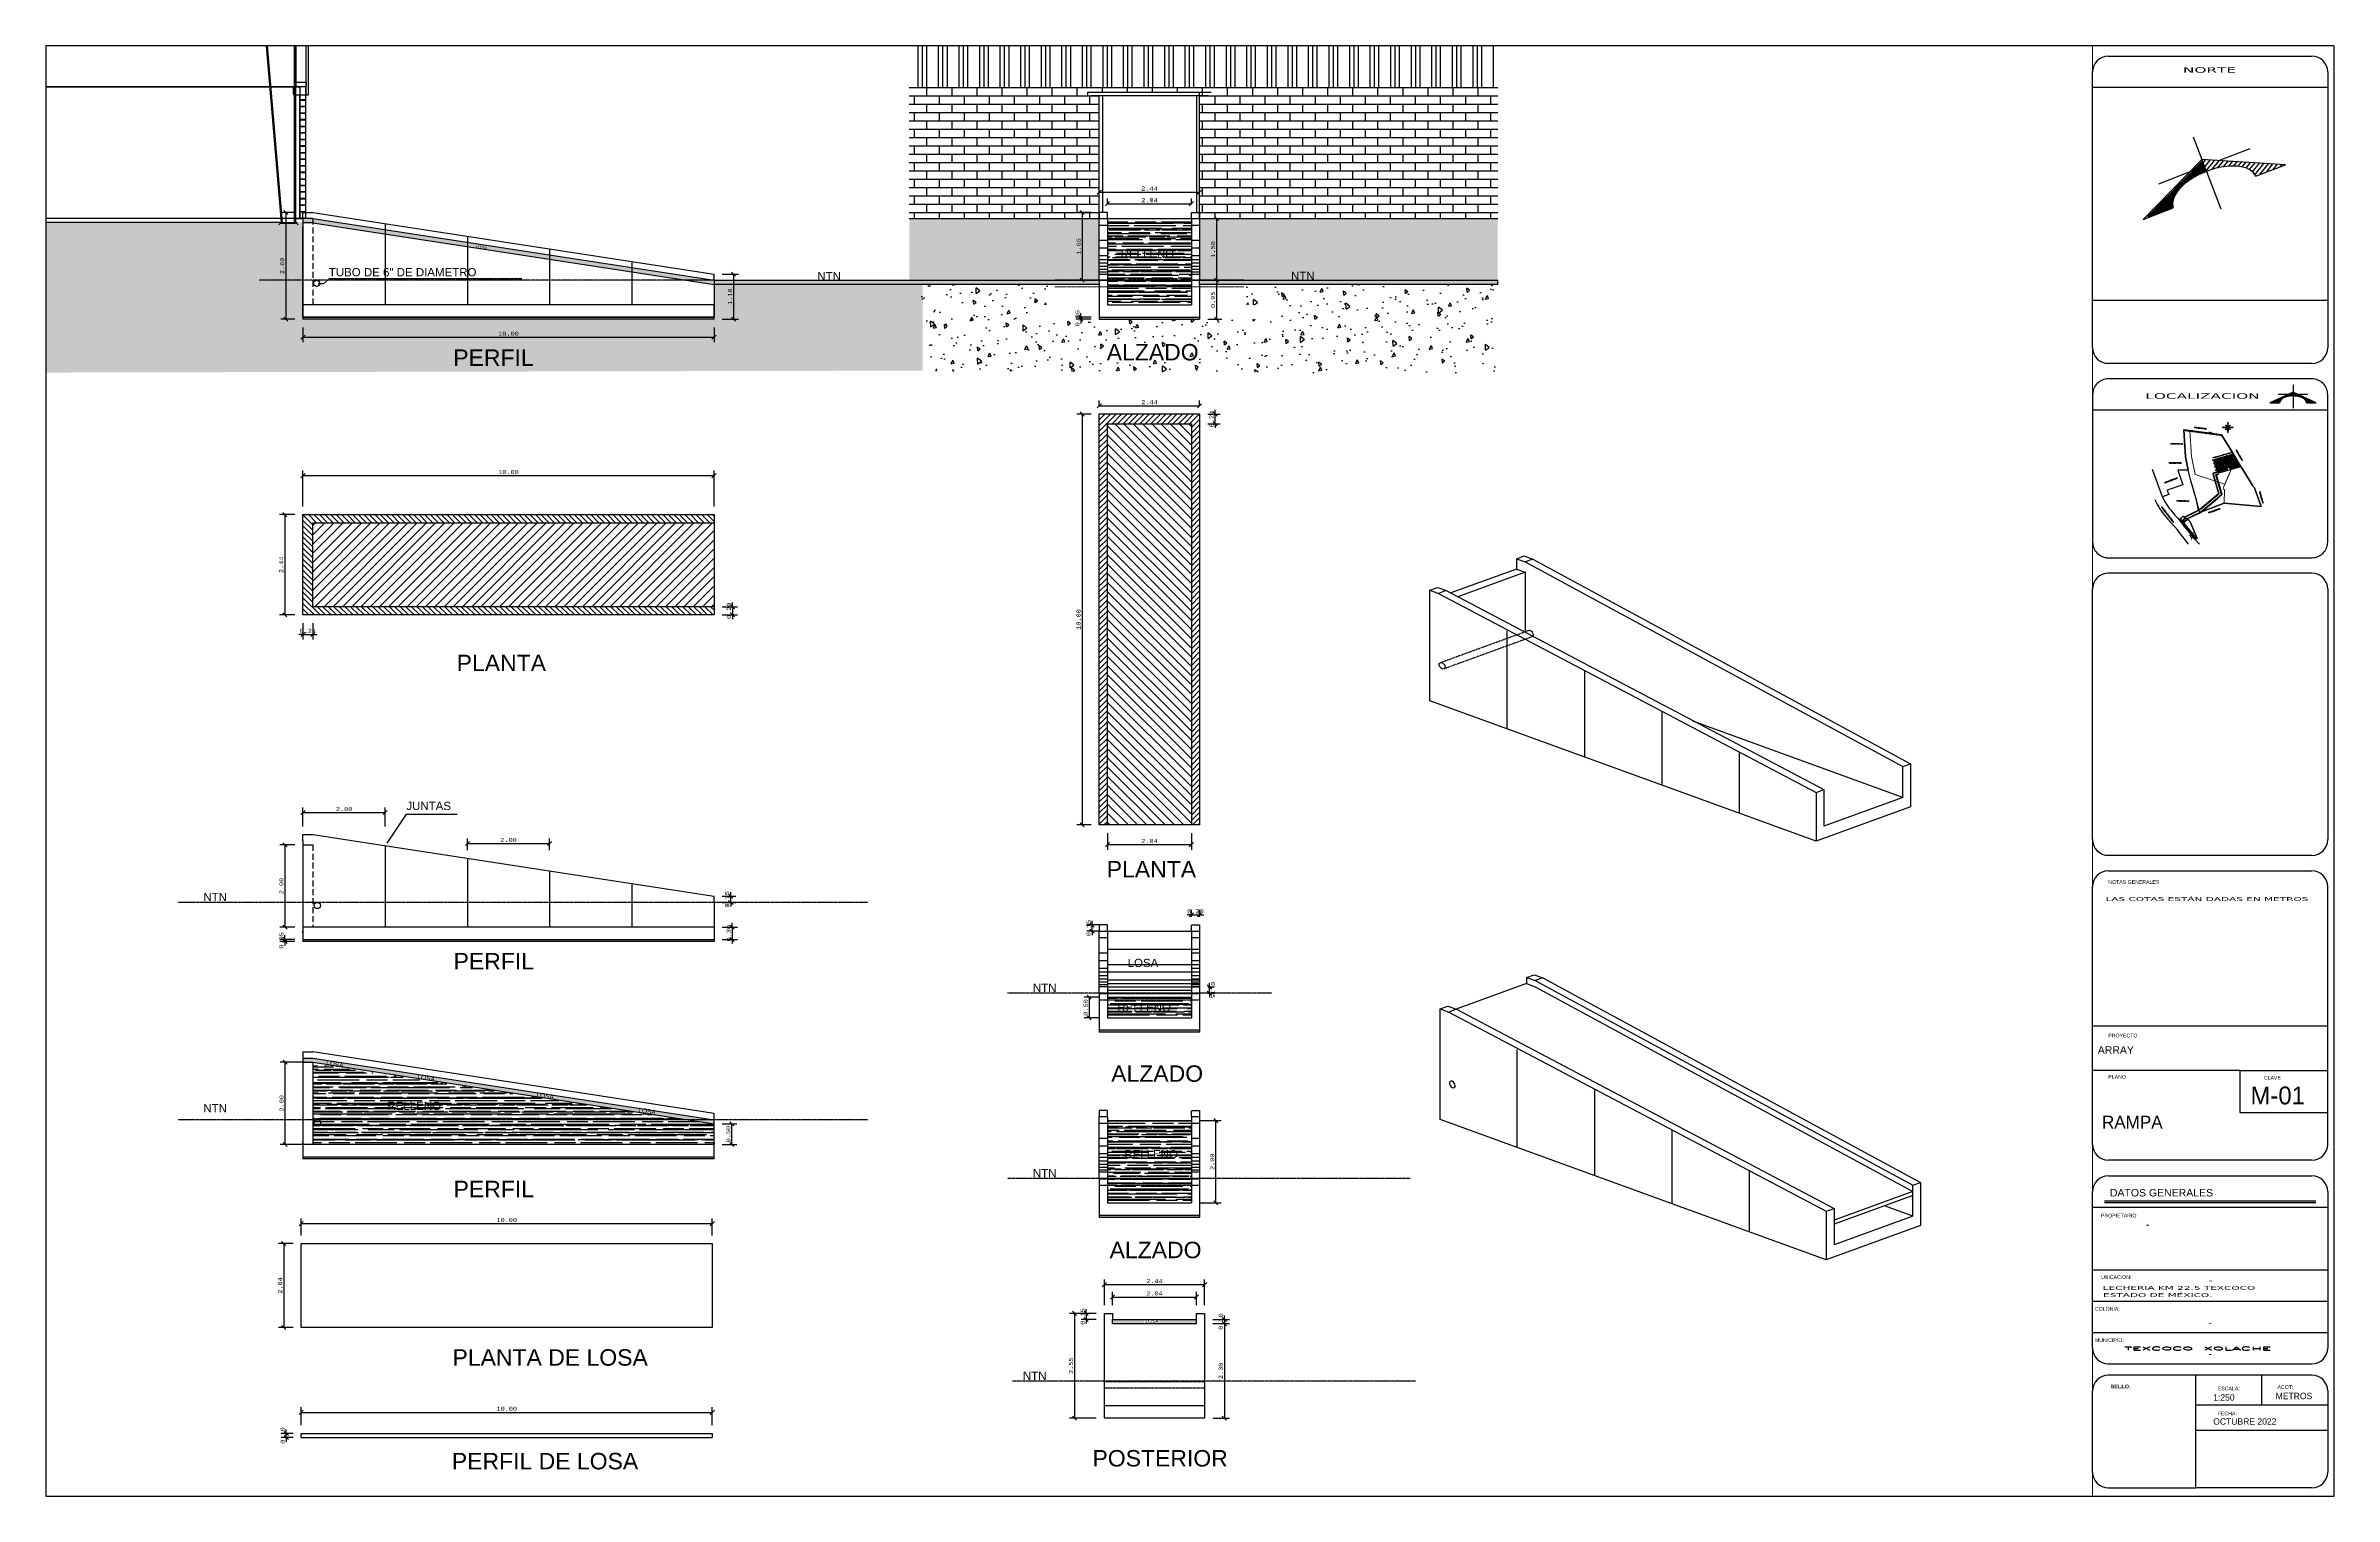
# Paper-space layout 'Presentación1' of a CAD drawing. Header units: millimetres. Extents: x 0 to 898, y 0 to 569.
# The model-space entities are those that its viewports show. They can reach past a viewport. Long polylines and large blocks are cut down to what shows.
import ezdxf

# ---------------------------------------------------------------- set-up
doc = ezdxf.new("R2010")
doc.units = ezdxf.units.MM
doc.linetypes.add('DASHED2', pattern=[0.375, 0.25, -0.125])
for name, color, linetype in [('1- 09', 2, 'Continuous'), ('1- 1', 1, 'Continuous'), ('1- 2', 223, 'Continuous'), ('1- 3', 3, 'Continuous')]:
    doc.layers.add(name, color=color, linetype=linetype)
for name, color, linetype, lineweight in [('2', 223, 'Continuous', 5), ('3', 3, 'Continuous', 0), ('Cotas', 144, 'Continuous', 0), ('hatch', 9, 'Continuous', 0), ('Tubo-dre', 170, 'Continuous', 0)]:
    doc.layers.add(name, color=color, linetype=linetype, lineweight=lineweight)
doc.styles.add('2', font='verdana.ttf', dxfattribs={"width": 2})
doc.styles.add('corrier new', font='cour.ttf', dxfattribs={"height": 0.1})
doc.styles.get("Standard").update_dxf_attribs({"font": 'arial.ttf'})
doc.styles.add('style1', font='GOTHICB.TTF', dxfattribs={"width": 1.1, "height": 0.085})
doc.styles.add('style2', font='GOTHIC.TTF', dxfattribs={"height": 0.025})
doc.styles.add('TEXTO', font='arial.ttf', dxfattribs={"height": 0.15})
doc.dimstyles.new('Ing_metros_anotativa', dxfattribs={"dimscale": 0, "dimtxt": 0.1, "dimasz": 0.1, "dimexe": 0.125, "dimexo": 0.2, "dimgap": 0.03, "dimtad": 1, "dimzin": 1, "dimdsep": 46, "dimtxsty": 'corrier new', "dimblk": 'OBLIQUE', "dimcen": 0, "dimadec": 0, "dimazin": 0, "dimtfac": 1, "dimtix": 1, "dimtmove": 0, "dimatfit": 3, "dimfxl": 1, "dimarcsym": 0})
pattern_1 = [(95, (972.583, 586.6442), (0.70047325, 0.5877669), [0.09525, -1.04775]), (40, (972.583, 586.6442), (-0.8000923, 0.55088364), [0.0762, -0.8382029]), (145.451445, (972.6414, 586.69315), (-0.099619, 1.1386505), [0.08095004, -0.8904512]), (91.1842, (972.4034, 586.8238), (1.1070512, 0.8097671), [0.142875, -1.571625]), (141.63556, (972.4957, 586.8913), (-0.0354331, 1.7141338), [0.1214251, -1.335678]), (36.18415, (972.4034, 586.8238), (-0.0354331, 1.7141338), [0.1142998, -1.2572987]), (66, (972.5381, 586.8687), (0.8975999, 0.17447575), [0.09525, -1.04775]), (11, (972.5381, 586.8687), (-0.4326996, 0.869706), [0.0762, -0.8382]), (116.451445, (972.6129, 586.8832), (0.46490026, 1.0441817), [0.08095004, -0.8904497]), (82.5, (972.58304, 586.64417), (-0.288027345, 0.30986707), [0, -0.82804, 0, -0.8509, 0, -0.841375]), (52.5, (972.58304, 586.64417), (-0.11794864, 0.590435), [0, -0.48514, 0, -0.80899, 0, -0.320675]), (12.5, (972.38278, 586.4439), (0.499639315, 0.45913098), [0, -0.3175, 0, -0.9906, 0, -1.31445]), (2.5, (972.293, 586.3541), (0.43381952, 0.61361196), [0, -0.41275, 0, -0.65786, 0, -0.93345])]
pattern_2 = [(70, (1931.18719, 1344.218674), (0.08832454, 0.02366649), [0.009525, -0.104775]), (15, (1931.18719, 1344.21867), (-0.04923164, 0.08374037), [0.00762, -0.0838203]), (120.45144, (1931.19455, 1344.22065), (0.0390929, 0.10740686), [0.008095, -0.08904512]), (66.1842, (1931.1785, 1344.24254), (0.13455515, 0.02660381), [0.0142875, -0.1571625]), (116.63556, (1931.18972, 1344.24476), (0.0692311, 0.15685075), [0.0121425, -0.1335678]), (11.18415, (1931.1785, 1344.24254), (0.0692311, 0.15685075), [0.01143, -0.12572987]), (41, (1931.19261, 1344.24092), (0.08872384, -0.02212134), [0.009525, -0.104775]), (346, (1931.19261, 1344.24092), (-0.00246054, 0.0971088), [0.00762, -0.08382]), (91.45144, (1931.2, 1344.239075), (0.0862633, 0.07498747), [0.008095, -0.08904497]), (57.5, (1931.18719, 1344.218674), (-0.013008594, 0.040256055), [0, -0.082804, 0, -0.08509, 0, -0.0841375]), (27.5, (1931.18719, 1344.218674), (0.014263085, 0.05849631), [0, -0.048514, 0, -0.080899, 0, -0.0320675]), (347.5, (1931.160577, 1344.208987), (0.064686414, 0.020495728), [0, -0.03175, 0, -0.09906, 0, -0.131445]), (337.5, (1931.14864, 1344.204644), (0.06524976, 0.037278125), [0, -0.041275, 0, -0.065786, 0, -0.093345])]

# ---------------------------------------------------------------- blocks, each defined once
blk = doc.blocks.new('NORTE')
h = blk.add_hatch()
h.set_pattern_fill('ANSI31', color=1, scale=0.026995, angle=255, style=0)
h.set_pattern_definition([(300, (3793.00065, 1076.53358), (0.074226734, 0.0428548249), [])])
edge = h.paths.add_edge_path()
edge.add_spline(control_points=[(-10.57, -4.92), (-10.47, -3.93), (-9.86, -2.98), (-7.57, -1.17), (-5.64, -0.41), (-2.43, 0.16), (-1.35, 0.25), (-0.27, 0.27)], knot_values=[1.596644, 1.596644, 1.596644, 1.596644, 2.11795, 2.11795, 2.78398, 2.78398, 3.094355, 3.094355, 3.094355, 3.094355], degree=3, periodic=0)
edge.add_line((-0.27, 0.27), (-0.27, 2.53))
edge.add_line((-0.27, 2.53), (-16.62, -4.92))
edge.add_line((-16.62, -4.92), (-10.57, -4.92))
h = blk.add_hatch()
h.set_pattern_fill('ANSI31', color=1, scale=0.269952, angle=165, style=0)
h.set_pattern_definition([(210, (3793.00065, 1076.5336), (0.42854825, -0.74226734), [])])
edge = h.paths.add_edge_path()
edge.add_ellipse((0, -5.19), major_axis=(-10.31, 0), ratio=0.503672, start_angle=180, end_angle=270, ccw=False)
edge.add_line((10.31, -5.19), (17.86, -5.19))
edge.add_line((17.86, -5.19), (0, 2.95))
edge.add_line((0, 2.95), (0, 0))
at = {"color": 1}
for p, q in [((0, 8.69), (0, 2.95)), ((-11.44, 1.32), (-3.58, 1.32)), ((17.86, -5.19), (0, 2.95)), ((0, 0), (0, -9.43)), ((3.58, 1.32), (11.44, 1.32)), ((10.31, -5.19), (17.86, -5.19))]:
    blk.add_line(p, q, dxfattribs=at)
for points in [[(0, 0), (0, 2.95), (-17.86, -5.19), (-10.31, -5.19)], [(-0.27, 0.27), (-0.27, 2.53), (-16.62, -4.92), (-10.57, -4.92)]]:
    blk.add_lwpolyline(points, dxfattribs=at)
for start_param, end_param in [(1.570796, 3.141593), (0, 1.570796)]:
    blk.add_ellipse((0, -5.19), major_axis=(10.31, 0), ratio=0.503672, start_param=start_param, end_param=end_param, dxfattribs=at)
blk.add_open_spline([(-0.27, 0.27), (-1.35, 0.25), (-2.43, 0.16), (-5.64, -0.41), (-7.57, -1.17), (-9.86, -2.98), (-10.47, -3.93), (-10.57, -4.92)], degree=3, knots=[1.596644, 1.596644, 1.596644, 1.596644, 1.907019, 1.907019, 2.573048, 2.573048, 3.094355, 3.094355, 3.094355, 3.094355], dxfattribs=at)
blk = doc.blocks.new('_Oblique')
at = {"color": 0, "linetype": 'ByBlock', "lineweight": -2}
blk.add_line((-0.5, -0.5), (0.5, 0.5), dxfattribs=at)
blk = doc.blocks.new('*D299')
at = {"layer": 'Cotas', "color": 0, "lineweight": -2, "transparency": 16777216}
for p, q in [((1912.512, 1387.764), (1912.17, 1387.764)), ((1912.295, 1387.764), (1912.295, 1385.164)), ((1912.512, 1385.164), (1912.17, 1385.164))]:
    blk.add_line(p, q, dxfattribs=at)
at = {"layer": 'Defpoints', "color": 0, "transparency": 16777216}
for p in [(1912.712, 1387.764), (1912.295, 1385.164), (1912.712, 1385.164)]:
    blk.add_point(p, dxfattribs=at)
at = {"layer": 'Cotas', "color": 0, "lineweight": -2, "transparency": 16777216, "xscale": 0.1, "yscale": 0.1, "zscale": 0.1}
for p, rotation in [((1912.295, 1387.764), 90), ((1912.295, 1385.164), 270)]:
    blk.add_blockref('_Oblique', p, dxfattribs=dict(at, rotation=rotation))
at = {"layer": 'Cotas', "color": 0, "transparency": 16777216, "insert": (1912.208, 1386.464), "char_height": 0.1, "attachment_point": 5, "rotation": 90, "style": 'corrier new'}
blk.add_mtext('2.60', dxfattribs=at)
blk = doc.blocks.new('*D300')
at = {"layer": 'Cotas', "color": 0, "lineweight": -2, "transparency": 16777216}
for p, q in [((1912.712, 1384.964), (1912.712, 1384.603)), ((1912.712, 1384.728), (1922.712, 1384.728)), ((1922.712, 1384.964), (1922.712, 1384.603))]:
    blk.add_line(p, q, dxfattribs=at)
at = {"layer": 'Defpoints', "color": 0, "transparency": 16777216}
for p in [(1912.712, 1385.164), (1922.712, 1385.164), (1922.712, 1384.728)]:
    blk.add_point(p, dxfattribs=at)
at = {"layer": 'Cotas', "color": 0, "lineweight": -2, "transparency": 16777216, "xscale": 0.1, "yscale": 0.1, "zscale": 0.1, "rotation": 180}
blk.add_blockref('_Oblique', (1912.712, 1384.728), dxfattribs=at)
at = {"layer": 'Cotas', "color": 0, "lineweight": -2, "transparency": 16777216, "xscale": 0.1, "yscale": 0.1, "zscale": 0.1}
blk.add_blockref('_Oblique', (1922.712, 1384.728), dxfattribs=at)
at = {"layer": 'Cotas', "color": 0, "transparency": 16777216, "insert": (1917.712, 1384.814), "char_height": 0.1, "attachment_point": 5, "style": 'corrier new'}
blk.add_mtext('10.00', dxfattribs=at)
blk = doc.blocks.new('*D301')
at = {"layer": 'Cotas', "color": 0, "lineweight": -2, "transparency": 16777216}
for p, q in [((1922.912, 1386.264), (1923.311, 1386.264)), ((1923.186, 1386.264), (1923.186, 1385.164)), ((1922.912, 1385.164), (1923.311, 1385.164))]:
    blk.add_line(p, q, dxfattribs=at)
at = {"layer": 'Defpoints', "color": 0, "transparency": 16777216}
for p in [(1922.712, 1386.264), (1922.712, 1385.164), (1923.186, 1385.164)]:
    blk.add_point(p, dxfattribs=at)
at = {"layer": 'Cotas', "color": 0, "lineweight": -2, "transparency": 16777216, "xscale": 0.1, "yscale": 0.1, "zscale": 0.1}
for p, rotation in [((1923.186, 1386.264), 90), ((1923.186, 1385.164), 270)]:
    blk.add_blockref('_Oblique', p, dxfattribs=dict(at, rotation=rotation))
at = {"layer": 'Cotas', "color": 0, "transparency": 16777216, "insert": (1923.1, 1385.714), "char_height": 0.1, "attachment_point": 5, "rotation": 90, "style": 'corrier new'}
blk.add_mtext('1.10', dxfattribs=at)
blk = doc.blocks.new('*D302')
at = {"layer": 'Cotas', "color": 0, "lineweight": -2, "transparency": 16777216}
for p, q in [((1912.712, 1380.609), (1912.712, 1381.483)), ((1912.712, 1381.358), (1922.712, 1381.358)), ((1922.712, 1380.609), (1922.712, 1381.483))]:
    blk.add_line(p, q, dxfattribs=at)
at = {"layer": 'Defpoints', "color": 0, "transparency": 16777216}
for p in [(1922.712, 1381.358), (1912.712, 1380.409), (1922.712, 1380.409)]:
    blk.add_point(p, dxfattribs=at)
at = {"layer": 'Cotas', "color": 0, "lineweight": -2, "transparency": 16777216, "xscale": 0.1, "yscale": 0.1, "zscale": 0.1, "rotation": 180}
blk.add_blockref('_Oblique', (1912.712, 1381.358), dxfattribs=at)
at = {"layer": 'Cotas', "color": 0, "lineweight": -2, "transparency": 16777216, "xscale": 0.1, "yscale": 0.1, "zscale": 0.1}
blk.add_blockref('_Oblique', (1922.712, 1381.358), dxfattribs=at)
at = {"layer": 'Cotas', "color": 0, "transparency": 16777216, "insert": (1917.712, 1381.444), "char_height": 0.1, "attachment_point": 5, "style": 'corrier new'}
blk.add_mtext('10.00', dxfattribs=at)
blk = doc.blocks.new('*D303')
at = {"layer": 'Cotas', "color": 0, "lineweight": -2, "transparency": 16777216}
for p, q in [((1912.512, 1380.409), (1912.144, 1380.409)), ((1912.269, 1380.409), (1912.269, 1377.969)), ((1912.512, 1377.969), (1912.144, 1377.969))]:
    blk.add_line(p, q, dxfattribs=at)
at = {"layer": 'Defpoints', "color": 0, "transparency": 16777216}
for p in [(1912.712, 1380.409), (1912.269, 1377.969), (1912.712, 1377.969)]:
    blk.add_point(p, dxfattribs=at)
at = {"layer": 'Cotas', "color": 0, "lineweight": -2, "transparency": 16777216, "xscale": 0.1, "yscale": 0.1, "zscale": 0.1}
for p, rotation in [((1912.269, 1380.409), 90), ((1912.269, 1377.969), 270)]:
    blk.add_blockref('_Oblique', p, dxfattribs=dict(at, rotation=rotation))
at = {"layer": 'Cotas', "color": 0, "transparency": 16777216, "insert": (1912.183, 1379.189), "char_height": 0.1, "attachment_point": 5, "rotation": 90, "style": 'corrier new'}
blk.add_mtext('2.44', dxfattribs=at)
blk = doc.blocks.new('*D304')
at = {"layer": 'Cotas', "color": 0, "lineweight": -2, "transparency": 16777216}
for p, q in [((1912.712, 1377.493), (1912.612, 1377.493)), ((1912.712, 1377.769), (1912.712, 1377.368)), ((1912.712, 1377.493), (1912.952, 1377.493)), ((1912.952, 1377.769), (1912.952, 1377.368)), ((1912.952, 1377.493), (1913.052, 1377.493))]:
    blk.add_line(p, q, dxfattribs=at)
at = {"layer": 'Defpoints', "color": 0, "transparency": 16777216}
for p in [(1912.712, 1377.969), (1912.952, 1377.969), (1912.952, 1377.493)]:
    blk.add_point(p, dxfattribs=at)
at = {"layer": 'Cotas', "color": 0, "lineweight": -2, "transparency": 16777216, "xscale": 0.1, "yscale": 0.1, "zscale": 0.1}
blk.add_blockref('_Oblique', (1912.712, 1377.493), dxfattribs=at)
at = {"layer": 'Cotas', "color": 0, "lineweight": -2, "transparency": 16777216, "xscale": 0.1, "yscale": 0.1, "zscale": 0.1, "rotation": 180}
blk.add_blockref('_Oblique', (1912.952, 1377.493), dxfattribs=at)
at = {"layer": 'Cotas', "color": 0, "transparency": 16777216, "insert": (1912.832, 1377.579), "char_height": 0.1, "attachment_point": 5, "style": 'corrier new'}
blk.add_mtext('0.24', dxfattribs=at)
blk = doc.blocks.new('*D305')
at = {"layer": 'Cotas', "color": 0, "lineweight": -2, "transparency": 16777216}
for p, q in [((1922.912, 1378.169), (1923.286, 1378.169)), ((1922.912, 1377.969), (1923.286, 1377.969)), ((1923.161, 1378.169), (1923.161, 1378.269)), ((1923.161, 1378.169), (1923.161, 1377.969)), ((1923.161, 1377.969), (1923.161, 1377.869))]:
    blk.add_line(p, q, dxfattribs=at)
at = {"layer": 'Defpoints', "color": 0, "transparency": 16777216}
for p in [(1922.712, 1378.169), (1922.712, 1377.969), (1923.161, 1377.969)]:
    blk.add_point(p, dxfattribs=at)
at = {"layer": 'Cotas', "color": 0, "lineweight": -2, "transparency": 16777216, "xscale": 0.1, "yscale": 0.1, "zscale": 0.1}
for p, rotation in [((1923.161, 1378.169), 270), ((1923.161, 1377.969), 90)]:
    blk.add_blockref('_Oblique', p, dxfattribs=dict(at, rotation=rotation))
at = {"layer": 'Cotas', "color": 0, "transparency": 16777216, "insert": (1923.074, 1378.069), "char_height": 0.1, "attachment_point": 5, "rotation": 90, "style": 'corrier new'}
blk.add_mtext('0.20', dxfattribs=at)
blk = doc.blocks.new('*D306')
at = {"layer": 'Cotas', "color": 0, "lineweight": -2, "transparency": 16777216}
for p, q in [((1912.513, 1372.372), (1912.15, 1372.372)), ((1912.275, 1372.372), (1912.275, 1370.372)), ((1912.513, 1370.372), (1912.15, 1370.372))]:
    blk.add_line(p, q, dxfattribs=at)
at = {"layer": 'Defpoints', "color": 0, "transparency": 16777216}
for p in [(1912.713, 1372.372), (1912.275, 1370.372), (1912.713, 1370.372)]:
    blk.add_point(p, dxfattribs=at)
at = {"layer": 'Cotas', "color": 0, "lineweight": -2, "transparency": 16777216, "xscale": 0.1, "yscale": 0.1, "zscale": 0.1}
for p, rotation in [((1912.275, 1372.372), 90), ((1912.275, 1370.372), 270)]:
    blk.add_blockref('_Oblique', p, dxfattribs=dict(at, rotation=rotation))
at = {"layer": 'Cotas', "color": 0, "transparency": 16777216, "insert": (1912.188, 1371.372), "char_height": 0.1, "attachment_point": 5, "rotation": 90, "style": 'corrier new'}
blk.add_mtext('2.00', dxfattribs=at)
blk = doc.blocks.new('*D307')
at = {"layer": 'Cotas', "color": 0, "lineweight": -2, "transparency": 16777216}
for p, q in [((1922.913, 1370.372), (1923.281, 1370.372)), ((1923.156, 1370.372), (1923.156, 1370.472)), ((1923.156, 1370.372), (1923.156, 1370.072)), ((1922.913, 1370.072), (1923.281, 1370.072)), ((1923.156, 1370.072), (1923.156, 1369.972))]:
    blk.add_line(p, q, dxfattribs=at)
at = {"layer": 'Defpoints', "color": 0, "transparency": 16777216}
for p in [(1922.713, 1370.372), (1922.713, 1370.072), (1923.156, 1370.072)]:
    blk.add_point(p, dxfattribs=at)
at = {"layer": 'Cotas', "color": 0, "lineweight": -2, "transparency": 16777216, "xscale": 0.1, "yscale": 0.1, "zscale": 0.1}
for p, rotation in [((1923.156, 1370.372), 270), ((1923.156, 1370.072), 90)]:
    blk.add_blockref('_Oblique', p, dxfattribs=dict(at, rotation=rotation))
at = {"layer": 'Cotas', "color": 0, "transparency": 16777216, "insert": (1923.07, 1370.222), "char_height": 0.1, "attachment_point": 5, "rotation": 90, "style": 'corrier new'}
blk.add_mtext('0.30', dxfattribs=at)
blk = doc.blocks.new('*D308')
at = {"layer": 'Cotas', "color": 0, "lineweight": -2, "transparency": 16777216}
for p, q in [((1912.713, 1372.822), (1912.713, 1373.284)), ((1912.713, 1373.159), (1914.713, 1373.159)), ((1914.713, 1372.822), (1914.713, 1373.284))]:
    blk.add_line(p, q, dxfattribs=at)
at = {"layer": 'Defpoints', "color": 0, "transparency": 16777216}
for p in [(1914.713, 1373.159), (1912.713, 1372.622), (1914.713, 1372.622)]:
    blk.add_point(p, dxfattribs=at)
at = {"layer": 'Cotas', "color": 0, "lineweight": -2, "transparency": 16777216, "xscale": 0.1, "yscale": 0.1, "zscale": 0.1, "rotation": 180}
blk.add_blockref('_Oblique', (1912.713, 1373.159), dxfattribs=at)
at = {"layer": 'Cotas', "color": 0, "lineweight": -2, "transparency": 16777216, "xscale": 0.1, "yscale": 0.1, "zscale": 0.1}
blk.add_blockref('_Oblique', (1914.713, 1373.159), dxfattribs=at)
at = {"layer": 'Cotas', "color": 0, "transparency": 16777216, "insert": (1913.713, 1373.245), "char_height": 0.1, "attachment_point": 5, "style": 'corrier new'}
blk.add_mtext('2.00', dxfattribs=at)
blk = doc.blocks.new('*D309')
at = {"layer": 'Cotas', "color": 0, "lineweight": -2, "transparency": 16777216}
for p, q in [((1916.713, 1372.244), (1916.713, 1372.528)), ((1916.713, 1372.403), (1918.713, 1372.403)), ((1918.713, 1372.244), (1918.713, 1372.528))]:
    blk.add_line(p, q, dxfattribs=at)
at = {"layer": 'Defpoints', "color": 0, "transparency": 16777216}
for p in [(1918.713, 1372.403), (1916.713, 1372.044), (1918.713, 1372.044)]:
    blk.add_point(p, dxfattribs=at)
at = {"layer": 'Cotas', "color": 0, "lineweight": -2, "transparency": 16777216, "xscale": 0.1, "yscale": 0.1, "zscale": 0.1, "rotation": 180}
blk.add_blockref('_Oblique', (1916.713, 1372.403), dxfattribs=at)
at = {"layer": 'Cotas', "color": 0, "lineweight": -2, "transparency": 16777216, "xscale": 0.1, "yscale": 0.1, "zscale": 0.1}
blk.add_blockref('_Oblique', (1918.713, 1372.403), dxfattribs=at)
at = {"layer": 'Cotas', "color": 0, "transparency": 16777216, "insert": (1917.713, 1372.49), "char_height": 0.1, "attachment_point": 5, "style": 'corrier new'}
blk.add_mtext('2.00', dxfattribs=at)
blk = doc.blocks.new('*D310')
at = {"layer": 'Cotas', "color": 0, "lineweight": -2, "transparency": 16777216}
for p, q in [((1932.085, 1387.964), (1932.085, 1388.384)), ((1932.085, 1388.259), (1934.525, 1388.259)), ((1934.525, 1387.964), (1934.525, 1388.384))]:
    blk.add_line(p, q, dxfattribs=at)
at = {"layer": 'Defpoints', "color": 0, "transparency": 16777216}
for p in [(1934.525, 1388.259), (1932.085, 1387.764), (1934.525, 1387.764)]:
    blk.add_point(p, dxfattribs=at)
at = {"layer": 'Cotas', "color": 0, "lineweight": -2, "transparency": 16777216, "xscale": 0.1, "yscale": 0.1, "zscale": 0.1, "rotation": 180}
blk.add_blockref('_Oblique', (1932.085, 1388.259), dxfattribs=at)
at = {"layer": 'Cotas', "color": 0, "lineweight": -2, "transparency": 16777216, "xscale": 0.1, "yscale": 0.1, "zscale": 0.1}
blk.add_blockref('_Oblique', (1934.525, 1388.259), dxfattribs=at)
at = {"layer": 'Cotas', "color": 0, "transparency": 16777216, "insert": (1933.305, 1388.345), "char_height": 0.1, "attachment_point": 5, "style": 'corrier new'}
blk.add_mtext('2.44', dxfattribs=at)
blk = doc.blocks.new('*D311')
at = {"layer": 'Cotas', "color": 0, "lineweight": -2, "transparency": 16777216}
for p, q in [((1932.285, 1387.964), (1932.285, 1388.101)), ((1932.285, 1387.976), (1934.325, 1387.976)), ((1934.325, 1387.964), (1934.325, 1388.101))]:
    blk.add_line(p, q, dxfattribs=at)
at = {"layer": 'Defpoints', "color": 0, "transparency": 16777216}
for p in [(1934.325, 1387.976), (1932.285, 1387.764), (1934.325, 1387.764)]:
    blk.add_point(p, dxfattribs=at)
at = {"layer": 'Cotas', "color": 0, "lineweight": -2, "transparency": 16777216, "xscale": 0.1, "yscale": 0.1, "zscale": 0.1, "rotation": 180}
blk.add_blockref('_Oblique', (1932.285, 1387.976), dxfattribs=at)
at = {"layer": 'Cotas', "color": 0, "lineweight": -2, "transparency": 16777216, "xscale": 0.1, "yscale": 0.1, "zscale": 0.1}
blk.add_blockref('_Oblique', (1934.325, 1387.976), dxfattribs=at)
at = {"layer": 'Cotas', "color": 0, "transparency": 16777216, "insert": (1933.305, 1388.062), "char_height": 0.1, "attachment_point": 5, "style": 'corrier new'}
blk.add_mtext('2.04', dxfattribs=at)
blk = doc.blocks.new('*D312')
at = {"layer": 'Cotas', "color": 0, "lineweight": -2, "transparency": 16777216}
for p, q in [((1931.885, 1387.764), (1931.545, 1387.764)), ((1931.67, 1387.764), (1931.67, 1386.114)), ((1931.885, 1386.114), (1931.545, 1386.114))]:
    blk.add_line(p, q, dxfattribs=at)
at = {"layer": 'Defpoints', "color": 0, "transparency": 16777216}
for p in [(1932.085, 1387.764), (1931.67, 1386.114), (1932.085, 1386.114)]:
    blk.add_point(p, dxfattribs=at)
at = {"layer": 'Cotas', "color": 0, "lineweight": -2, "transparency": 16777216, "xscale": 0.1, "yscale": 0.1, "zscale": 0.1}
for p, rotation in [((1931.67, 1387.764), 90), ((1931.67, 1386.114), 270)]:
    blk.add_blockref('_Oblique', p, dxfattribs=dict(at, rotation=rotation))
at = {"layer": 'Cotas', "color": 0, "transparency": 16777216, "insert": (1931.583, 1386.939), "char_height": 0.1, "attachment_point": 5, "rotation": 90, "style": 'corrier new'}
blk.add_mtext('1.65', dxfattribs=at)
blk = doc.blocks.new('*D313')
at = {"layer": 'Cotas', "color": 0, "lineweight": -2, "transparency": 16777216}
for p, q in [((1934.725, 1387.614), (1935.062, 1387.614)), ((1934.937, 1387.614), (1934.937, 1386.114)), ((1934.725, 1386.114), (1935.062, 1386.114))]:
    blk.add_line(p, q, dxfattribs=at)
at = {"layer": 'Defpoints', "color": 0, "transparency": 16777216}
for p in [(1934.525, 1387.614), (1934.525, 1386.114), (1934.937, 1386.114)]:
    blk.add_point(p, dxfattribs=at)
at = {"layer": 'Cotas', "color": 0, "lineweight": -2, "transparency": 16777216, "xscale": 0.1, "yscale": 0.1, "zscale": 0.1}
for p, rotation in [((1934.937, 1387.614), 90), ((1934.937, 1386.114), 270)]:
    blk.add_blockref('_Oblique', p, dxfattribs=dict(at, rotation=rotation))
at = {"layer": 'Cotas', "color": 0, "transparency": 16777216, "insert": (1934.851, 1386.864), "char_height": 0.1, "attachment_point": 5, "rotation": 90, "style": 'corrier new'}
blk.add_mtext('1.50', dxfattribs=at)
blk = doc.blocks.new('*D314')
at = {"layer": 'Cotas', "color": 0, "lineweight": -2, "transparency": 16777216}
for p, q in [((1934.725, 1386.114), (1935.062, 1386.114)), ((1934.937, 1386.114), (1934.937, 1385.164)), ((1934.725, 1385.164), (1935.062, 1385.164))]:
    blk.add_line(p, q, dxfattribs=at)
at = {"layer": 'Defpoints', "color": 0, "transparency": 16777216}
for p in [(1934.525, 1386.114), (1934.525, 1385.164), (1934.937, 1385.164)]:
    blk.add_point(p, dxfattribs=at)
at = {"layer": 'Cotas', "color": 0, "lineweight": -2, "transparency": 16777216, "xscale": 0.1, "yscale": 0.1, "zscale": 0.1}
for p, rotation in [((1934.937, 1386.114), 90), ((1934.937, 1385.164), 270)]:
    blk.add_blockref('_Oblique', p, dxfattribs=dict(at, rotation=rotation))
at = {"layer": 'Cotas', "color": 0, "transparency": 16777216, "insert": (1934.851, 1385.639), "char_height": 0.1, "attachment_point": 5, "rotation": 90, "style": 'corrier new'}
blk.add_mtext('0.95', dxfattribs=at)
blk = doc.blocks.new('*D315')
at = {"layer": 'Cotas', "color": 0, "lineweight": -2, "transparency": 16777216}
for p, q in [((1932.085, 1383.058), (1932.085, 1383.184)), ((1932.085, 1383.059), (1934.525, 1383.059)), ((1934.525, 1383.058), (1934.525, 1383.184))]:
    blk.add_line(p, q, dxfattribs=at)
at = {"layer": 'Defpoints', "color": 0, "transparency": 16777216}
for p in [(1934.525, 1383.059), (1932.085, 1382.858), (1934.525, 1382.858)]:
    blk.add_point(p, dxfattribs=at)
at = {"layer": 'Cotas', "color": 0, "lineweight": -2, "transparency": 16777216, "xscale": 0.1, "yscale": 0.1, "zscale": 0.1, "rotation": 180}
blk.add_blockref('_Oblique', (1932.085, 1383.059), dxfattribs=at)
at = {"layer": 'Cotas', "color": 0, "lineweight": -2, "transparency": 16777216, "xscale": 0.1, "yscale": 0.1, "zscale": 0.1}
blk.add_blockref('_Oblique', (1934.525, 1383.059), dxfattribs=at)
at = {"layer": 'Cotas', "color": 0, "transparency": 16777216, "insert": (1933.305, 1383.145), "char_height": 0.1, "attachment_point": 5, "style": 'corrier new'}
blk.add_mtext('2.44', dxfattribs=at)
blk = doc.blocks.new('*D316')
at = {"layer": 'Cotas', "color": 0, "lineweight": -2, "transparency": 16777216}
for p, q in [((1931.885, 1382.858), (1931.542, 1382.858)), ((1931.667, 1382.858), (1931.667, 1372.858)), ((1931.885, 1372.858), (1931.542, 1372.858))]:
    blk.add_line(p, q, dxfattribs=at)
at = {"layer": 'Defpoints', "color": 0, "transparency": 16777216}
for p in [(1932.085, 1382.858), (1931.667, 1372.858), (1932.085, 1372.858)]:
    blk.add_point(p, dxfattribs=at)
at = {"layer": 'Cotas', "color": 0, "lineweight": -2, "transparency": 16777216, "xscale": 0.1, "yscale": 0.1, "zscale": 0.1}
for p, rotation in [((1931.667, 1382.858), 90), ((1931.667, 1372.858), 270)]:
    blk.add_blockref('_Oblique', p, dxfattribs=dict(at, rotation=rotation))
at = {"layer": 'Cotas', "color": 0, "transparency": 16777216, "insert": (1931.58, 1377.858), "char_height": 0.1, "attachment_point": 5, "rotation": 90, "style": 'corrier new'}
blk.add_mtext('10.00', dxfattribs=at)
blk = doc.blocks.new('*D317')
at = {"layer": 'Cotas', "color": 0, "lineweight": -2, "transparency": 16777216}
for p, q in [((1932.285, 1372.658), (1932.285, 1372.253)), ((1932.285, 1372.378), (1934.325, 1372.378)), ((1934.325, 1372.658), (1934.325, 1372.253))]:
    blk.add_line(p, q, dxfattribs=at)
at = {"layer": 'Defpoints', "color": 0, "transparency": 16777216}
for p in [(1932.285, 1372.858), (1934.325, 1372.858), (1934.325, 1372.378)]:
    blk.add_point(p, dxfattribs=at)
at = {"layer": 'Cotas', "color": 0, "lineweight": -2, "transparency": 16777216, "xscale": 0.1, "yscale": 0.1, "zscale": 0.1, "rotation": 180}
blk.add_blockref('_Oblique', (1932.285, 1372.378), dxfattribs=at)
at = {"layer": 'Cotas', "color": 0, "lineweight": -2, "transparency": 16777216, "xscale": 0.1, "yscale": 0.1, "zscale": 0.1}
blk.add_blockref('_Oblique', (1934.325, 1372.378), dxfattribs=at)
at = {"layer": 'Cotas', "color": 0, "transparency": 16777216, "insert": (1933.305, 1372.465), "char_height": 0.1, "attachment_point": 5, "style": 'corrier new'}
blk.add_mtext('2.04', dxfattribs=at)
blk = doc.blocks.new('*D318')
at = {"layer": 'Cotas', "color": 0, "lineweight": -2, "transparency": 16777216}
for p, q in [((1932.085, 1370.423), (1931.783, 1370.423)), ((1932.085, 1370.273), (1931.783, 1370.273)), ((1931.908, 1370.423), (1931.908, 1370.523)), ((1931.908, 1370.273), (1931.908, 1370.423)), ((1931.908, 1370.273), (1931.908, 1370.173))]:
    blk.add_line(p, q, dxfattribs=at)
at = {"layer": 'Defpoints', "color": 0, "transparency": 16777216}
for p in [(1931.908, 1370.423), (1932.285, 1370.423), (1932.285, 1370.273)]:
    blk.add_point(p, dxfattribs=at)
at = {"layer": 'Cotas', "color": 0, "lineweight": -2, "transparency": 16777216, "xscale": 0.1, "yscale": 0.1, "zscale": 0.1}
for p, rotation in [((1931.908, 1370.423), 270), ((1931.908, 1370.273), 90)]:
    blk.add_blockref('_Oblique', p, dxfattribs=dict(at, rotation=rotation))
at = {"layer": 'Cotas', "color": 0, "transparency": 16777216, "insert": (1931.821, 1370.348), "char_height": 0.1, "attachment_point": 5, "rotation": 90, "style": 'corrier new'}
blk.add_mtext('0.15', dxfattribs=at)
blk = doc.blocks.new('*D319')
at = {"layer": 'Cotas', "color": 0, "lineweight": -2, "transparency": 16777216}
for p, q in [((1934.763, 1368.914), (1934.763, 1369.014)), ((1934.725, 1368.914), (1934.888, 1368.915)), ((1934.725, 1368.763), (1934.888, 1368.763)), ((1934.763, 1368.763), (1934.763, 1368.914)), ((1934.763, 1368.763), (1934.764, 1368.663))]:
    blk.add_line(p, q, dxfattribs=at)
at = {"layer": 'Defpoints', "color": 0, "transparency": 16777216}
for p in [(1934.525, 1368.914), (1934.525, 1368.763), (1934.763, 1368.914)]:
    blk.add_point(p, dxfattribs=at)
at = {"layer": 'Cotas', "color": 0, "lineweight": -2, "transparency": 16777216, "xscale": 0.1, "yscale": 0.1, "zscale": 0.1}
for p, rotation in [((1934.763, 1368.914), 270.0484688541212), ((1934.763, 1368.763), 90.04846885412117)]:
    blk.add_blockref('_Oblique', p, dxfattribs=dict(at, rotation=rotation))
at = {"layer": 'Cotas', "color": 0, "transparency": 16777216, "insert": (1934.85, 1368.839), "char_height": 0.1, "attachment_point": 5, "rotation": 270.0485, "style": 'corrier new'}
blk.add_mtext('0.15', dxfattribs=at)
blk = doc.blocks.new('*D320')
at = {"layer": 'Cotas', "color": 0, "lineweight": -2, "transparency": 16777216}
for p, q in [((1931.885, 1385.214), (1931.513, 1385.214)), ((1931.885, 1385.164), (1931.513, 1385.164)), ((1931.638, 1385.214), (1931.638, 1385.314)), ((1931.638, 1385.164), (1931.638, 1385.214)), ((1931.638, 1385.164), (1931.638, 1385.064))]:
    blk.add_line(p, q, dxfattribs=at)
at = {"layer": 'Defpoints', "color": 0, "transparency": 16777216}
for p in [(1931.638, 1385.214), (1932.085, 1385.214), (1932.085, 1385.164)]:
    blk.add_point(p, dxfattribs=at)
at = {"layer": 'Cotas', "color": 0, "lineweight": -2, "transparency": 16777216, "xscale": 0.1, "yscale": 0.1, "zscale": 0.1}
for p, rotation in [((1931.638, 1385.214), 270), ((1931.638, 1385.164), 90)]:
    blk.add_blockref('_Oblique', p, dxfattribs=dict(at, rotation=rotation))
at = {"layer": 'Cotas', "color": 0, "transparency": 16777216, "insert": (1931.552, 1385.189), "char_height": 0.1, "attachment_point": 5, "rotation": 90, "style": 'corrier new'}
blk.add_mtext('0.05', dxfattribs=at)
blk = doc.blocks.new('*D321')
at = {"layer": 'Cotas', "color": 0, "lineweight": -2, "transparency": 16777216}
for p, q in [((1934.525, 1365.661), (1935.046, 1365.661)), ((1934.921, 1363.661), (1934.921, 1365.661)), ((1934.525, 1363.661), (1935.046, 1363.661))]:
    blk.add_line(p, q, dxfattribs=at)
at = {"layer": 'Defpoints', "color": 0, "transparency": 16777216}
for p in [(1934.325, 1365.661), (1934.921, 1365.661), (1934.325, 1363.661)]:
    blk.add_point(p, dxfattribs=at)
at = {"layer": 'Cotas', "color": 0, "lineweight": -2, "transparency": 16777216, "xscale": 0.1, "yscale": 0.1, "zscale": 0.1}
for p, rotation in [((1934.921, 1365.661), 90), ((1934.921, 1363.661), 270)]:
    blk.add_blockref('_Oblique', p, dxfattribs=dict(at, rotation=rotation))
at = {"layer": 'Cotas', "color": 0, "transparency": 16777216, "insert": (1934.835, 1364.661), "char_height": 0.1, "attachment_point": 5, "rotation": 90, "style": 'corrier new'}
blk.add_mtext('2.00', dxfattribs=at)
blk = doc.blocks.new('*D322')
at = {"layer": 'Cotas', "color": 0, "lineweight": -2, "transparency": 16777216}
for p, q in [((1912.67, 1362.869), (1912.67, 1363.28)), ((1912.67, 1363.155), (1922.67, 1363.155)), ((1922.67, 1362.869), (1922.67, 1363.28))]:
    blk.add_line(p, q, dxfattribs=at)
at = {"layer": 'Defpoints', "color": 0, "transparency": 16777216}
for p in [(1922.67, 1363.155), (1912.67, 1362.669), (1922.67, 1362.669)]:
    blk.add_point(p, dxfattribs=at)
at = {"layer": 'Cotas', "color": 0, "lineweight": -2, "transparency": 16777216, "xscale": 0.1, "yscale": 0.1, "zscale": 0.1, "rotation": 180}
blk.add_blockref('_Oblique', (1912.67, 1363.155), dxfattribs=at)
at = {"layer": 'Cotas', "color": 0, "lineweight": -2, "transparency": 16777216, "xscale": 0.1, "yscale": 0.1, "zscale": 0.1}
blk.add_blockref('_Oblique', (1922.67, 1363.155), dxfattribs=at)
at = {"layer": 'Cotas', "color": 0, "transparency": 16777216, "insert": (1917.67, 1363.241), "char_height": 0.1, "attachment_point": 5, "style": 'corrier new'}
blk.add_mtext('10.00', dxfattribs=at)
blk = doc.blocks.new('*D323')
at = {"layer": 'Cotas', "color": 0, "lineweight": -2, "transparency": 16777216}
for p, q in [((1912.47, 1362.669), (1912.118, 1362.669)), ((1912.243, 1362.669), (1912.243, 1360.629)), ((1912.47, 1360.629), (1912.118, 1360.629))]:
    blk.add_line(p, q, dxfattribs=at)
at = {"layer": 'Defpoints', "color": 0, "transparency": 16777216}
for p in [(1912.67, 1362.669), (1912.243, 1360.629), (1912.67, 1360.629)]:
    blk.add_point(p, dxfattribs=at)
at = {"layer": 'Cotas', "color": 0, "lineweight": -2, "transparency": 16777216, "xscale": 0.1, "yscale": 0.1, "zscale": 0.1}
for p, rotation in [((1912.243, 1362.669), 90), ((1912.243, 1360.629), 270)]:
    blk.add_blockref('_Oblique', p, dxfattribs=dict(at, rotation=rotation))
at = {"layer": 'Cotas', "color": 0, "transparency": 16777216, "insert": (1912.157, 1361.649), "char_height": 0.1, "attachment_point": 5, "rotation": 90, "style": 'corrier new'}
blk.add_mtext('2.04', dxfattribs=at)
blk = doc.blocks.new('*D324')
at = {"layer": 'Cotas', "color": 0, "lineweight": -2, "transparency": 16777216}
for p, q in [((1912.47, 1358.048), (1912.182, 1358.048)), ((1912.47, 1357.948), (1912.182, 1357.948)), ((1912.307, 1358.048), (1912.307, 1358.148)), ((1912.307, 1357.948), (1912.307, 1358.048)), ((1912.307, 1357.948), (1912.307, 1357.848))]:
    blk.add_line(p, q, dxfattribs=at)
at = {"layer": 'Defpoints', "color": 0, "transparency": 16777216}
for p in [(1912.307, 1358.048), (1912.67, 1358.048), (1912.67, 1357.948)]:
    blk.add_point(p, dxfattribs=at)
at = {"layer": 'Cotas', "color": 0, "lineweight": -2, "transparency": 16777216, "xscale": 0.1, "yscale": 0.1, "zscale": 0.1}
for p, rotation in [((1912.307, 1358.048), 270), ((1912.307, 1357.948), 90)]:
    blk.add_blockref('_Oblique', p, dxfattribs=dict(at, rotation=rotation))
at = {"layer": 'Cotas', "color": 0, "transparency": 16777216, "insert": (1912.22, 1357.998), "char_height": 0.1, "attachment_point": 5, "rotation": 90, "style": 'corrier new'}
blk.add_mtext('0.10', dxfattribs=at)
blk = doc.blocks.new('*D325')
at = {"layer": 'Cotas', "color": 0, "lineweight": -2, "transparency": 16777216}
for p, q in [((1912.275, 1370.072), (1912.275, 1370.172)), ((1912.513, 1370.072), (1912.15, 1370.072)), ((1912.513, 1370.022), (1912.15, 1370.022)), ((1912.275, 1370.022), (1912.275, 1370.072)), ((1912.275, 1370.022), (1912.275, 1369.922))]:
    blk.add_line(p, q, dxfattribs=at)
at = {"layer": 'Defpoints', "color": 0, "transparency": 16777216}
for p in [(1912.275, 1370.072), (1912.713, 1370.072), (1912.713, 1370.022)]:
    blk.add_point(p, dxfattribs=at)
at = {"layer": 'Cotas', "color": 0, "lineweight": -2, "transparency": 16777216, "xscale": 0.1, "yscale": 0.1, "zscale": 0.1}
for p, rotation in [((1912.275, 1370.072), 270), ((1912.275, 1370.022), 90)]:
    blk.add_blockref('_Oblique', p, dxfattribs=dict(at, rotation=rotation))
at = {"layer": 'Cotas', "color": 0, "transparency": 16777216, "insert": (1912.188, 1370.047), "char_height": 0.1, "attachment_point": 5, "rotation": 90, "style": 'corrier new'}
blk.add_mtext('0.05', dxfattribs=at)
blk = doc.blocks.new('*D326')
at = {"layer": 'Cotas', "color": 0, "lineweight": -2, "transparency": 16777216}
for p, q in [((1912.67, 1358.248), (1912.67, 1358.687)), ((1912.67, 1358.562), (1922.67, 1358.562)), ((1922.67, 1358.248), (1922.67, 1358.687))]:
    blk.add_line(p, q, dxfattribs=at)
at = {"layer": 'Defpoints', "color": 0, "transparency": 16777216}
for p in [(1922.67, 1358.562), (1912.67, 1358.048), (1922.67, 1358.048)]:
    blk.add_point(p, dxfattribs=at)
at = {"layer": 'Cotas', "color": 0, "lineweight": -2, "transparency": 16777216, "xscale": 0.1, "yscale": 0.1, "zscale": 0.1, "rotation": 180}
blk.add_blockref('_Oblique', (1912.67, 1358.562), dxfattribs=at)
at = {"layer": 'Cotas', "color": 0, "lineweight": -2, "transparency": 16777216, "xscale": 0.1, "yscale": 0.1, "zscale": 0.1}
blk.add_blockref('_Oblique', (1922.67, 1358.562), dxfattribs=at)
at = {"layer": 'Cotas', "color": 0, "transparency": 16777216, "insert": (1917.67, 1358.648), "char_height": 0.1, "attachment_point": 5, "style": 'corrier new'}
blk.add_mtext('10.00', dxfattribs=at)
blk = doc.blocks.new('*D327')
at = {"layer": 'Cotas', "color": 0, "lineweight": -2, "transparency": 16777216}
for p, q in [((1932.085, 1368.665), (1931.714, 1368.665)), ((1931.839, 1368.665), (1931.839, 1368.163)), ((1932.085, 1368.163), (1931.714, 1368.163))]:
    blk.add_line(p, q, dxfattribs=at)
at = {"layer": 'Defpoints', "color": 0, "transparency": 16777216}
for p in [(1932.285, 1368.665), (1931.839, 1368.163), (1932.285, 1368.163)]:
    blk.add_point(p, dxfattribs=at)
at = {"layer": 'Cotas', "color": 0, "lineweight": -2, "transparency": 16777216, "xscale": 0.1, "yscale": 0.1, "zscale": 0.1}
for p, rotation in [((1931.839, 1368.665), 90), ((1931.839, 1368.163), 270)]:
    blk.add_blockref('_Oblique', p, dxfattribs=dict(at, rotation=rotation))
at = {"layer": 'Cotas', "color": 0, "transparency": 16777216, "insert": (1931.753, 1368.414), "char_height": 0.1, "attachment_point": 5, "rotation": 90, "style": 'corrier new'}
blk.add_mtext('0.50', dxfattribs=at)
blk = doc.blocks.new('*D328')
at = {"layer": 'Cotas', "color": 0, "lineweight": -2, "transparency": 16777216}
for p, q in [((1922.913, 1365.583), (1923.271, 1365.583)), ((1922.913, 1365.083), (1923.271, 1365.083)), ((1923.146, 1365.083), (1923.146, 1365.583))]:
    blk.add_line(p, q, dxfattribs=at)
at = {"layer": 'Defpoints', "color": 0, "transparency": 16777216}
for p in [(1922.713, 1365.583), (1922.713, 1365.083), (1923.146, 1365.583)]:
    blk.add_point(p, dxfattribs=at)
at = {"layer": 'Cotas', "color": 0, "lineweight": -2, "transparency": 16777216, "xscale": 0.1, "yscale": 0.1, "zscale": 0.1}
for p, rotation in [((1923.146, 1365.583), 90), ((1923.146, 1365.083), 270)]:
    blk.add_blockref('_Oblique', p, dxfattribs=dict(at, rotation=rotation))
at = {"layer": 'Cotas', "color": 0, "transparency": 16777216, "insert": (1923.06, 1365.333), "char_height": 0.1, "attachment_point": 5, "rotation": 90, "style": 'corrier new'}
blk.add_mtext('0.50', dxfattribs=at)
blk = doc.blocks.new('*D329')
at = {"layer": 'Cotas', "color": 0, "lineweight": -2, "transparency": 16777216}
for p, q in [((1912.753, 1367.083), (1912.154, 1367.083)), ((1912.279, 1365.083), (1912.279, 1367.083)), ((1912.753, 1365.083), (1912.154, 1365.083))]:
    blk.add_line(p, q, dxfattribs=at)
at = {"layer": 'Defpoints', "color": 0, "transparency": 16777216}
for p in [(1912.279, 1367.083), (1912.953, 1367.083), (1912.953, 1365.083)]:
    blk.add_point(p, dxfattribs=at)
at = {"layer": 'Cotas', "color": 0, "lineweight": -2, "transparency": 16777216, "xscale": 0.1, "yscale": 0.1, "zscale": 0.1}
for p, rotation in [((1912.279, 1367.083), 90), ((1912.279, 1365.083), 270)]:
    blk.add_blockref('_Oblique', p, dxfattribs=dict(at, rotation=rotation))
at = {"layer": 'Cotas', "color": 0, "transparency": 16777216, "insert": (1912.193, 1366.083), "char_height": 0.1, "attachment_point": 5, "rotation": 90, "style": 'corrier new'}
blk.add_mtext('2.00', dxfattribs=at)
blk = doc.blocks.new('*D330')
at = {"layer": 'Cotas', "color": 0, "lineweight": -2, "transparency": 16777216}
for p, q in [((1934.903, 1382.858), (1934.903, 1382.958)), ((1934.725, 1382.858), (1935.028, 1382.858)), ((1934.725, 1382.618), (1935.028, 1382.618)), ((1934.903, 1382.618), (1934.903, 1382.858)), ((1934.903, 1382.618), (1934.903, 1382.518))]:
    blk.add_line(p, q, dxfattribs=at)
at = {"layer": 'Defpoints', "color": 0, "transparency": 16777216}
for p in [(1934.525, 1382.858), (1934.525, 1382.618), (1934.903, 1382.858)]:
    blk.add_point(p, dxfattribs=at)
at = {"layer": 'Cotas', "color": 0, "lineweight": -2, "transparency": 16777216, "xscale": 0.1, "yscale": 0.1, "zscale": 0.1}
for p, rotation in [((1934.903, 1382.858), 270), ((1934.903, 1382.618), 90)]:
    blk.add_blockref('_Oblique', p, dxfattribs=dict(at, rotation=rotation))
at = {"layer": 'Cotas', "color": 0, "transparency": 16777216, "insert": (1934.817, 1382.738), "char_height": 0.1, "attachment_point": 5, "rotation": 90, "style": 'corrier new'}
blk.add_mtext('0.24', dxfattribs=at)
blk = doc.blocks.new('tubo-dren')
at = {"linetype": 'DASHED2', "ltscale": 0.35, "transparency": 33554559}
for p, q in [((-2.266, 0.671), (-0.124, -0.109)), ((-0.032, 0.044), (-2.048, 0.778))]:
    blk.add_line(p, q, dxfattribs=at)
at = {"transparency": 33554687}
blk.add_line((-2.18, 0.826), (-2.048, 0.778), dxfattribs=at)
for centre, radius, start, end in [((-2.243, 0.712), 0.0484, 170.4568, 235), ((-2.147, 0.696), 0.145, 119.5432, 170.4568), ((-2.195, 0.78), 0.0484, 67.8746, 119.5432), ((-0.001, -0.085), 0.145, 119.5432, 170.4568), ((-0.049, -0.001), 0.0484, 350.4568, 119.5432), ((-0.097, -0.069), 0.0484, 170.4568, 299.5432), ((-0.144, 0.015), 0.145, 299.5432, 350.4568)]:
    blk.add_arc(centre, radius, start, end, dxfattribs=at)
blk = doc.blocks.new('*D331')
at = {"layer": 'Cotas', "color": 0, "lineweight": -2, "transparency": 16777216}
for p, q in [((1932.008, 1360.971), (1931.358, 1360.971)), ((1931.483, 1360.971), (1931.483, 1358.421)), ((1932.008, 1358.421), (1931.358, 1358.421))]:
    blk.add_line(p, q, dxfattribs=at)
at = {"layer": 'Defpoints', "color": 0, "transparency": 16777216}
for p in [(1932.208, 1360.971), (1931.483, 1358.421), (1932.208, 1358.421)]:
    blk.add_point(p, dxfattribs=at)
at = {"layer": 'Cotas', "color": 0, "lineweight": -2, "transparency": 16777216, "xscale": 0.1, "yscale": 0.1, "zscale": 0.1}
for p, rotation in [((1931.483, 1360.971), 90), ((1931.483, 1358.421), 270)]:
    blk.add_blockref('_Oblique', p, dxfattribs=dict(at, rotation=rotation))
at = {"layer": 'Cotas', "color": 0, "transparency": 16777216, "insert": (1931.397, 1359.696), "char_height": 0.1, "attachment_point": 5, "rotation": 90, "style": 'corrier new'}
blk.add_mtext('2.55', dxfattribs=at)
blk = doc.blocks.new('*D332')
at = {"layer": 'Cotas', "color": 0, "lineweight": -2, "transparency": 16777216}
for p, q in [((1932.208, 1361.171), (1932.208, 1361.795)), ((1934.648, 1361.171), (1934.648, 1361.795)), ((1932.208, 1361.67), (1934.648, 1361.67))]:
    blk.add_line(p, q, dxfattribs=at)
at = {"layer": 'Defpoints', "color": 0, "transparency": 16777216}
for p in [(1934.648, 1361.67), (1932.208, 1360.971), (1934.648, 1360.971)]:
    blk.add_point(p, dxfattribs=at)
at = {"layer": 'Cotas', "color": 0, "lineweight": -2, "transparency": 16777216, "xscale": 0.1, "yscale": 0.1, "zscale": 0.1, "rotation": 180}
blk.add_blockref('_Oblique', (1932.208, 1361.67), dxfattribs=at)
at = {"layer": 'Cotas', "color": 0, "lineweight": -2, "transparency": 16777216, "xscale": 0.1, "yscale": 0.1, "zscale": 0.1}
blk.add_blockref('_Oblique', (1934.648, 1361.67), dxfattribs=at)
at = {"layer": 'Cotas', "color": 0, "transparency": 16777216, "insert": (1933.428, 1361.756), "char_height": 0.1, "attachment_point": 5, "style": 'corrier new'}
blk.add_mtext('2.44', dxfattribs=at)
blk = doc.blocks.new('*D333')
at = {"layer": 'Cotas', "color": 0, "lineweight": -2, "transparency": 16777216}
for p, q in [((1934.848, 1360.721), (1935.252, 1360.721)), ((1935.127, 1360.721), (1935.127, 1358.421)), ((1934.848, 1358.421), (1935.252, 1358.421))]:
    blk.add_line(p, q, dxfattribs=at)
at = {"layer": 'Defpoints', "color": 0, "transparency": 16777216}
for p in [(1934.648, 1360.721), (1934.648, 1358.421), (1935.127, 1358.421)]:
    blk.add_point(p, dxfattribs=at)
at = {"layer": 'Cotas', "color": 0, "lineweight": -2, "transparency": 16777216, "xscale": 0.1, "yscale": 0.1, "zscale": 0.1}
for p, rotation in [((1935.127, 1360.721), 90), ((1935.127, 1358.421), 270)]:
    blk.add_blockref('_Oblique', p, dxfattribs=dict(at, rotation=rotation))
at = {"layer": 'Cotas', "color": 0, "transparency": 16777216, "insert": (1935.041, 1359.571), "char_height": 0.1, "attachment_point": 5, "rotation": 90, "style": 'corrier new'}
blk.add_mtext('2.30', dxfattribs=at)
blk = doc.blocks.new('*D334')
at = {"layer": 'Cotas', "color": 0, "lineweight": -2, "transparency": 16777216}
for p, q in [((1932.408, 1361.171), (1932.408, 1361.494)), ((1932.408, 1361.369), (1934.448, 1361.369)), ((1934.448, 1361.171), (1934.448, 1361.494))]:
    blk.add_line(p, q, dxfattribs=at)
at = {"layer": 'Defpoints', "color": 0, "transparency": 16777216}
for p in [(1934.448, 1361.369), (1932.408, 1360.971), (1934.448, 1360.971)]:
    blk.add_point(p, dxfattribs=at)
at = {"layer": 'Cotas', "color": 0, "lineweight": -2, "transparency": 16777216, "xscale": 0.1, "yscale": 0.1, "zscale": 0.1, "rotation": 180}
blk.add_blockref('_Oblique', (1932.408, 1361.369), dxfattribs=at)
at = {"layer": 'Cotas', "color": 0, "lineweight": -2, "transparency": 16777216, "xscale": 0.1, "yscale": 0.1, "zscale": 0.1}
blk.add_blockref('_Oblique', (1934.448, 1361.369), dxfattribs=at)
at = {"layer": 'Cotas', "color": 0, "transparency": 16777216, "insert": (1933.428, 1361.455), "char_height": 0.1, "attachment_point": 5, "style": 'corrier new'}
blk.add_mtext('2.04', dxfattribs=at)
blk = doc.blocks.new('*D335')
at = {"layer": 'Cotas', "color": 0, "lineweight": -2, "transparency": 16777216}
for p, q in [((1934.848, 1360.821), (1935.252, 1360.821)), ((1934.848, 1360.721), (1935.252, 1360.721)), ((1935.127, 1360.821), (1935.127, 1360.921)), ((1935.127, 1360.821), (1935.127, 1360.721)), ((1935.127, 1360.721), (1935.127, 1360.621))]:
    blk.add_line(p, q, dxfattribs=at)
at = {"layer": 'Defpoints', "color": 0, "transparency": 16777216}
for p in [(1934.648, 1360.821), (1934.648, 1360.721), (1935.127, 1360.721)]:
    blk.add_point(p, dxfattribs=at)
at = {"layer": 'Cotas', "color": 0, "lineweight": -2, "transparency": 16777216, "xscale": 0.1, "yscale": 0.1, "zscale": 0.1}
for p, rotation in [((1935.127, 1360.821), 270), ((1935.127, 1360.721), 90)]:
    blk.add_blockref('_Oblique', p, dxfattribs=dict(at, rotation=rotation))
at = {"layer": 'Cotas', "color": 0, "transparency": 16777216, "insert": (1935.041, 1360.771), "char_height": 0.1, "attachment_point": 5, "rotation": 90, "style": 'corrier new'}
blk.add_mtext('0.10', dxfattribs=at)
blk = doc.blocks.new('*D336')
at = {"layer": 'Cotas', "color": 0, "lineweight": -2, "transparency": 16777216}
for p, q in [((1932.008, 1360.971), (1931.643, 1360.971)), ((1932.008, 1360.821), (1931.643, 1360.821)), ((1931.768, 1360.971), (1931.768, 1361.071)), ((1931.768, 1360.971), (1931.768, 1360.821)), ((1931.768, 1360.821), (1931.768, 1360.721))]:
    blk.add_line(p, q, dxfattribs=at)
at = {"layer": 'Defpoints', "color": 0, "transparency": 16777216}
for p in [(1931.768, 1360.821), (1932.208, 1360.971), (1932.208, 1360.821)]:
    blk.add_point(p, dxfattribs=at)
at = {"layer": 'Cotas', "color": 0, "lineweight": -2, "transparency": 16777216, "xscale": 0.1, "yscale": 0.1, "zscale": 0.1}
for p, rotation in [((1931.768, 1360.971), 270), ((1931.768, 1360.821), 90)]:
    blk.add_blockref('_Oblique', p, dxfattribs=dict(at, rotation=rotation))
at = {"layer": 'Cotas', "color": 0, "transparency": 16777216, "insert": (1931.682, 1360.896), "char_height": 0.1, "attachment_point": 5, "rotation": 90, "style": 'corrier new'}
blk.add_mtext('0.15', dxfattribs=at)
blk = doc.blocks.new('*D347')
at = {"layer": 'Cotas', "color": 0, "lineweight": -2, "transparency": 16777216}
for p, q in [((1934.325, 1370.67), (1934.225, 1370.67)), ((1934.325, 1370.623), (1934.325, 1370.795)), ((1934.325, 1370.67), (1934.525, 1370.67)), ((1934.525, 1370.623), (1934.525, 1370.795)), ((1934.525, 1370.67), (1934.625, 1370.67))]:
    blk.add_line(p, q, dxfattribs=at)
at = {"layer": 'Defpoints', "color": 0, "transparency": 16777216}
for p in [(1934.525, 1370.67), (1934.325, 1370.423), (1934.525, 1370.423)]:
    blk.add_point(p, dxfattribs=at)
at = {"layer": 'Cotas', "color": 0, "lineweight": -2, "transparency": 16777216, "xscale": 0.1, "yscale": 0.1, "zscale": 0.1}
blk.add_blockref('_Oblique', (1934.325, 1370.67), dxfattribs=at)
at = {"layer": 'Cotas', "color": 0, "lineweight": -2, "transparency": 16777216, "xscale": 0.1, "yscale": 0.1, "zscale": 0.1, "rotation": 180}
blk.add_blockref('_Oblique', (1934.525, 1370.67), dxfattribs=at)
at = {"layer": 'Cotas', "color": 0, "transparency": 16777216, "insert": (1934.425, 1370.757), "char_height": 0.1, "attachment_point": 5, "style": 'corrier new'}
blk.add_mtext('0.20', dxfattribs=at)
blk = doc.blocks.new('*D351')
at = {"layer": 'Cotas', "color": 0, "lineweight": -2, "transparency": 16777216}
for p, q in [((1923.118, 1371.122), (1923.118, 1371.222)), ((1922.913, 1371.122), (1923.243, 1371.122)), ((1922.913, 1370.972), (1923.243, 1370.972)), ((1923.118, 1370.972), (1923.118, 1371.122)), ((1923.118, 1370.972), (1923.118, 1370.872))]:
    blk.add_line(p, q, dxfattribs=at)
at = {"layer": 'Defpoints', "color": 0, "transparency": 16777216}
for p in [(1922.713, 1371.122), (1922.713, 1370.972), (1923.118, 1371.122)]:
    blk.add_point(p, dxfattribs=at)
at = {"layer": 'Cotas', "color": 0, "lineweight": -2, "transparency": 16777216, "xscale": 0.1, "yscale": 0.1, "zscale": 0.1}
for p, rotation in [((1923.118, 1371.122), 270), ((1923.118, 1370.972), 90)]:
    blk.add_blockref('_Oblique', p, dxfattribs=dict(at, rotation=rotation))
at = {"layer": 'Cotas', "color": 0, "transparency": 16777216, "insert": (1923.032, 1371.047), "char_height": 0.1, "attachment_point": 5, "rotation": 90, "style": 'corrier new'}
blk.add_mtext('0.15', dxfattribs=at)

msp = doc.modelspace()

# ---------------------------------------------------------------- hatches: boundary and pattern name
at = {"transparency": 33554687}
h = msp.add_hatch(dxfattribs=at)
h.set_pattern_fill('GOST_GROUND', color=256, scale=0.05, angle=45)
h.set_pattern_definition([(90, (961.67573, 586.64417), (0.5, 0.5), [1]), (90, (961.7818, 586.75024), (0.5, 0.5), [1]), (90, (961.88787, 586.8563), (0.5, 0.5), [1])])
h.paths.add_polyline_path([(1941.77668, 1398.52098), (1927.4627, 1398.52098), (1927.4627, 1390.80708), (1941.77668, 1390.80708)])
h = msp.add_hatch(dxfattribs=at)
h.set_pattern_fill('AR-BRSTD', color=1, scale=0.003)
h.set_pattern_definition([(0, (961.67573, 586.64417), (0, 0.2032254), []), (90, (961.67573, 586.64417), (-0.3048, 0.2032254), [0.2032254, -0.2032254])])
h.paths.add_polyline_path([(1932.08476, 1390.61356), (1932.08857, 1390.68856), (1934.52476, 1390.68856), (1934.52476, 1387.61356), (1941.77668, 1387.61356), (1941.77668, 1390.81356), (1927.4627, 1390.81356), (1927.4627, 1387.61356), (1932.08476, 1387.61356)])
h = msp.add_hatch(dxfattribs=at)
h.set_pattern_fill('AR-CONC', color=32, scale=0.005, angle=45)
h.set_pattern_definition(pattern_1)
edge = h.paths.add_edge_path()
edge.add_spline(control_points=[(1889.48147, 1387.49509), (1889.48147, 1387.49509), (1889.52887, 1387.39241), (1889.52887, 1387.39241), (1889.52887, 1387.39241), (1889.55257, 1387.30552), (1889.55257, 1387.30552)], knot_values=[10.00002, 10.00002, 10.00002, 10.00002, 11.00002, 11.00002, 11.00002, 12, 12, 12, 12], degree=3, periodic=0)
edge.add_line((1889.57127, 1387.30053), (1889.55344, 1387.28271))
edge.add_spline(control_points=[(1889.55257, 1387.30552), (1889.56928, 1387.23636), (1889.55648, 1387.12542), (1889.53084, 1386.99942)], knot_values=[9.64740209, 9.64740209, 9.64740209, 9.64740209, 10, 10, 10, 10], degree=3, periodic=0)
edge.add_spline(control_points=[(1889.53084, 1386.99942), (1889.48377, 1386.76806), (1889.39342, 1386.48589), (1889.36299, 1386.31816)], knot_values=[9, 9, 9, 9, 9.64740209, 9.64740209, 9.64740209, 9.64740209], degree=3, periodic=0)
edge.add_spline(control_points=[(1889.36299, 1386.31816), (1889.36299, 1386.31816), (1889.36299, 1386.31127), (1889.36299, 1386.30236)], knot_values=[8.64711642, 8.64711642, 8.64711642, 8.64711642, 9, 9, 9, 9], degree=3, periodic=0)
edge.add_spline(control_points=[(1889.36299, 1386.26286), (1889.36299, 1386.26286), (1889.37089, 1386.23917), (1889.37089, 1386.23917)], knot_values=[7.00001, 7.00001, 7.00001, 7.00001, 7.99999, 7.99999, 7.99999, 7.99999], degree=3, periodic=0)
edge.add_spline(control_points=[(1889.37089, 1386.23917), (1889.3834, 1386.14333), (1889.37379, 1386.04551), (1889.3156, 1385.96271)], knot_values=[6, 6, 6, 6, 7, 7, 7, 7], degree=3, periodic=0)
edge.add_line((1889.36931, 1386.04011), (1889.3318, 1386.0026))
edge.add_spline(control_points=[(1889.37089, 1386.23917), (1889.3834, 1386.14333), (1889.37379, 1386.04551), (1889.3156, 1385.96271)], knot_values=[6, 6, 6, 6, 7, 7, 7, 7], degree=3, periodic=0)
edge.add_spline(control_points=[(1889.3156, 1385.96271), (1889.3156, 1385.96271), (1889.29191, 1385.92321), (1889.29191, 1385.92321), (1889.29191, 1385.92321), (1889.29191, 1385.92321), (1889.29191, 1385.92321)], knot_values=[4.99999, 4.99999, 4.99999, 4.99999, 5.99999, 5.99999, 5.99999, 6, 6, 6, 6], degree=3, periodic=0)
edge.add_spline(control_points=[(1889.29191, 1385.92321), (1889.29191, 1385.92321), (1889.27611, 1385.88372), (1889.27611, 1385.88372)], knot_values=[4.00001, 4.00001, 4.00001, 4.00001, 4.99999, 4.99999, 4.99999, 4.99999], degree=3, periodic=0)
edge.add_spline(control_points=[(1889.27611, 1385.88372), (1889.18567, 1385.74035), (1889.20857, 1385.65136), (1889.14972, 1385.50457)], knot_values=[3, 3, 3, 3, 4, 4, 4, 4], degree=3, periodic=0)
edge.add_line((1889.17463, 1385.57688), (1889.16954, 1385.57179))
edge.add_spline(control_points=[(1889.27611, 1385.88372), (1889.18567, 1385.74035), (1889.20857, 1385.65136), (1889.14972, 1385.50457)], knot_values=[3, 3, 3, 3, 4, 4, 4, 4], degree=3, periodic=0)
edge.add_spline(control_points=[(1889.12603, 1385.42558), (1889.12603, 1385.42558), (1889.08653, 1385.3229), (1889.08653, 1385.3229)], knot_values=[1.00001, 1.00001, 1.00001, 1.00001, 1.99999, 1.99999, 1.99999, 1.99999], degree=3, periodic=0)
edge.add_spline(control_points=[(1889.08653, 1385.3229), (1889.08653, 1385.3229), (1889.03123, 1385.19652), (1889.03123, 1385.19652)], knot_values=[0.00001, 0.00001, 0.00001, 0.00001, 0.99999, 0.99999, 0.99999, 0.99999], degree=3, periodic=0)
edge.add_line((1889.00704, 1385.14122), (1885.85588, 1385.14122))
edge.add_line((1885.85588, 1385.14122), (1885.85588, 1385.21456))
edge.add_spline(control_points=[(1885.80848, 1385.32291), (1885.80849, 1385.3229), (1885.86377, 1385.19652), (1885.86377, 1385.19652)], knot_values=[0, 0, 0, 0, 0.99999, 0.99999, 0.99999, 0.99999], degree=3, periodic=0)
edge.add_spline(control_points=[(1885.7453, 1385.50458), (1885.7453, 1385.50458), (1885.76898, 1385.42559), (1885.76898, 1385.42559), (1885.76898, 1385.42559), (1885.76898, 1385.42559), (1885.76898, 1385.42559)], knot_values=[1.99999, 1.99999, 1.99999, 1.99999, 2.99999, 2.99999, 2.99999, 3, 3, 3, 3], degree=3, periodic=0)
edge.add_spline(control_points=[(1885.7453, 1385.50458), (1885.69015, 1385.6336), (1885.70774, 1385.70161), (1885.67045, 1385.79312)], knot_values=[3, 3, 3, 3, 3.76989557, 3.76989557, 3.76989557, 3.76989557], degree=3, periodic=0)
edge.add_spline(control_points=[(1885.67045, 1385.79312), (1885.65931, 1385.82047), (1885.64326, 1385.84992), (1885.6189, 1385.88372)], knot_values=[3.76989557, 3.76989557, 3.76989557, 3.76989557, 4, 4, 4, 4], degree=3, periodic=0)
edge.add_line((1885.57248, 1385.95582), (1885.5794, 1385.96274))
edge.add_spline(control_points=[(1885.5794, 1385.96274), (1885.52503, 1386.05317), (1885.50161, 1386.13808), (1885.53203, 1386.23918)], knot_values=[6.00008322, 6.00008322, 6.00008322, 6.00008322, 7, 7, 7, 7], degree=3, periodic=0)
edge.add_line((1885.50316, 1386.14717), (1885.52821, 1386.17221))
edge.add_spline(control_points=[(1885.5794, 1385.96274), (1885.52503, 1386.05317), (1885.50161, 1386.13808), (1885.53203, 1386.23918)], knot_values=[6.00008322, 6.00008322, 6.00008322, 6.00008322, 7, 7, 7, 7], degree=3, periodic=0)
edge.add_spline(control_points=[(1885.53203, 1386.23918), (1885.53203, 1386.23918), (1885.53203, 1386.31817), (1885.53203, 1386.31817)], knot_values=[7.00001, 7.00001, 7.00001, 7.00001, 8, 8, 8, 8], degree=3, periodic=0)
edge.add_spline(control_points=[(1885.53203, 1386.31817), (1885.52671, 1386.34998), (1885.51934, 1386.38527), (1885.51055, 1386.42312)], knot_values=[8, 8, 8, 8, 8.11844843, 8.11844843, 8.11844843, 8.11844843], degree=3, periodic=0)
edge.add_spline(control_points=[(1885.51055, 1386.42312), (1885.4954, 1386.48839), (1885.47604, 1386.56125), (1885.45575, 1386.63689)], knot_values=[8.11844843, 8.11844843, 8.11844843, 8.11844843, 8.32274883, 8.32274883, 8.32274883, 8.32274883], degree=3, periodic=0)
edge.add_spline(control_points=[(1885.45575, 1386.63689), (1885.41739, 1386.77987), (1885.3757, 1386.93278), (1885.35278, 1387.06314)], knot_values=[8.32274883, 8.32274883, 8.32274883, 8.32274883, 8.70897329, 8.70897329, 8.70897329, 8.70897329], degree=3, periodic=0)
edge.add_spline(control_points=[(1885.34244, 1387.30553), (1885.32892, 1387.2468), (1885.33552, 1387.16137), (1885.35278, 1387.06314)], knot_values=[8.70897329, 8.70897329, 8.70897329, 8.70897329, 9, 9, 9, 9], degree=3, periodic=0)
edge.add_spline(control_points=[(1885.41354, 1387.4951), (1885.41354, 1387.4951), (1885.36615, 1387.39242), (1885.36615, 1387.39242), (1885.36615, 1387.39242), (1885.34244, 1387.30553), (1885.34244, 1387.30553)], knot_values=[9.00002, 9.00002, 9.00002, 9.00002, 10.00002, 10.00002, 10.00002, 11, 11, 11, 11], degree=3, periodic=0)
edge.add_line((1885.42448, 1387.51881), (1832.87002, 1387.51881))
edge.add_line((1832.87002, 1387.51881), (1832.87002, 1386.21546))
edge.add_line((1832.87002, 1386.21546), (1835.37397, 1386.21546))
edge.add_line((1835.37397, 1386.21546), (1835.37397, 1385.2123))
edge.add_line((1835.37397, 1385.2123), (1832.16701, 1385.2123))
edge.add_line((1832.16701, 1385.2123), (1832.16701, 1386.11356))
edge.add_line((1832.16701, 1386.11356), (1823.31133, 1386.11356))
edge.add_line((1823.31133, 1386.11356), (1823.31133, 1383.68498))
edge.add_line((1823.31133, 1383.68498), (1927.78814, 1383.91356))
edge.add_line((1927.78814, 1383.91356), (1927.78814, 1386.01356))
edge.add_line((1927.78814, 1386.01356), (1922.71207, 1386.01356))
edge.add_line((1922.71207, 1386.01356), (1922.71207, 1385.71356))
edge.add_line((1922.71207, 1385.71356), (1922.71207, 1385.41356))
edge.add_line((1922.71207, 1385.41356), (1922.71207, 1385.16356))
edge.add_line((1922.71207, 1385.16356), (1912.71207, 1385.16356))
edge.add_line((1912.71207, 1385.16356), (1912.71207, 1385.71356))
edge.add_line((1912.71207, 1385.71356), (1912.71207, 1386.11356))
edge.add_line((1912.71207, 1386.11356), (1912.71207, 1386.51356))
edge.add_line((1912.71207, 1386.51356), (1912.71207, 1387.51877))
edge.add_line((1912.71207, 1387.51877), (1912.00905, 1387.51881))
edge.add_line((1912.00905, 1387.51881), (1889.52098, 1387.51881))
edge.add_line((1889.52098, 1387.51881), (1889.48646, 1387.48429))
edge = h.paths.add_edge_path(flags=16)
edge.add_spline(control_points=[(1859.35505, 1386.23916), (1859.36942, 1386.09737), (1859.37546, 1386.09895), (1859.29977, 1385.96269)], knot_values=[6, 6, 6, 6, 7, 7, 7, 7], degree=3, periodic=0)
edge.add_line((1859.31925, 1386.00588), (1859.36332, 1386.04995))
edge = h.paths.add_edge_path(flags=16)
edge.add_spline(control_points=[(1855.79267, 1385.32289), (1855.79267, 1385.32289), (1855.84795, 1385.19651), (1855.84795, 1385.19651)], knot_values=[0, 0, 0, 0, 0.99999, 0.99999, 0.99999, 0.99999], degree=3, periodic=0)
edge.add_line((1855.84796, 1385.1965), (1855.84001, 1385.1965))
edge.add_line((1855.84001, 1385.1965), (1855.84001, 1385.18071))
edge.add_line((1855.84001, 1385.18071), (1855.84815, 1385.18071))
edge.add_line((1855.84815, 1385.18071), (1855.85281, 1385.1854))
h.paths.add_polyline_path([(1856.17964, 1385.2123), (1856.17964, 1385.25174), (1856.1402, 1385.2123)], flags=17)
h.paths.add_polyline_path([(1857.78314, 1387.46349), (1857.12754, 1387.46349), (1857.12754, 1387.46348), (1857.08013, 1387.41799), (1857.08013, 1385.51246), (1856.44036, 1385.51246), (1857.08013, 1386.15221), (1857.08013, 1387.47921), (1857.06441, 1387.46349), (1857.12754, 1387.46349), (1857.15913, 1387.49508), (1857.15913, 1387.51878), (1857.71208, 1387.51878), (1857.82759, 1387.42891), (1857.78314, 1387.38447)], flags=16)
at = {"transparency": 33554495}
h = msp.add_hatch(dxfattribs=at)
h.set_pattern_fill('AR-CONC', color=256, scale=0.0005, angle=20)
h.set_pattern_definition(pattern_2)
h.paths.add_polyline_path([(1912.95207, 1387.61356), (1912.71207, 1387.61356), (1912.71207, 1387.51356), (1912.95207, 1387.51356)])
h.paths.add_polyline_path([(1912.95207, 1387.61356), (1912.95207, 1387.51356), (1914.71207, 1387.24307), (1914.71207, 1387.34307)])
h.paths.add_polyline_path([(1914.71207, 1387.34307), (1914.71207, 1387.24307), (1922.0614, 1386.11356), (1922.71207, 1386.11356)])
h.paths.add_polyline_path([(1922.71207, 1386.11356), (1922.0614, 1386.11356), (1922.71207, 1386.01356)])
at = {"true_color": 0x636466, "transparency": 33554687}
h = msp.add_hatch(dxfattribs=at)
h.set_pattern_fill('AR-SAND', color=251, scale=0.002)
h.set_pattern_definition([(37.5, (961.67573, 586.64417), (-0.0032000626, 0.0978826475), [0, -0.077216, 0, -0.08636, 0, -0.08255]), (7.5, (961.67573, 586.64417), (0.089904657, 0.14336502), [0, -0.041656, 0, -0.069596, 0, -0.02667]), (327.5, (961.61325, 586.64417), (0.158198474, 0.000287437), [0, -0.0254, 0, -0.09144, 0, -0.11938]), (317.5, (961.61325, 586.64417), (0.15271129, 0.044585865), [0, -0.0127, 0, -0.059944, 0, -0.06858])])
h.paths.add_polyline_path([(1932.08476, 1387.61356), (1927.4627, 1387.61356), (1927.4627, 1386.11356), (1932.08476, 1386.11356)])
h.paths.add_polyline_path([(1941.77668, 1387.61356), (1934.52476, 1387.61356), (1934.52476, 1386.11356), (1941.77668, 1386.11356)])
at = {"transparency": 33554687}
h = msp.add_hatch(dxfattribs=at)
h.set_pattern_fill('AR-RROOF', color=32, scale=0.005)
h.set_pattern_definition([(0, (961.67573, 586.64417), (0.2794, 0.127), [1.905, -0.254, 0.635, -0.127]), (0, (961.84464, 586.70767), (-0.127, 0.16891), [0.381, -0.04191, 0.762, -0.09525]), (0, (961.73923, 586.75212), (0.6604, 0.08509), [1.016, -0.1778, 0.508, -0.127])])
h.paths.add_polyline_path([(1932.28476, 1387.61356), (1932.28476, 1385.51356), (1933.00476, 1385.51356), (1933.60476, 1385.51356), (1934.32476, 1385.51356), (1934.32476, 1387.61356)])
at = {"true_color": 0x000000, "transparency": 33554687}
h = msp.add_hatch(dxfattribs=at)
h.set_pattern_fill('CORK', color=18, scale=0.007)
h.set_pattern_definition([(0, (961.608911, 586.634172), (0, 0.022225), []), (135, (961.620024, 586.62306), (-0.0444500192, -0.0444500192), [0.03143091, -0.03143091]), (135, (961.62558, 586.62306), (-0.0444500192, -0.0444500192), [0.03143091, -0.03143091]), (135, (961.631136, 586.62306), (-0.0444500192, -0.0444500192), [0.03143091, -0.03143091])])
h.paths.add_polyline_path([(1932.08476, 1386.01356), (1932.08476, 1386.11356), (1922.71207, 1386.11356), (1922.71207, 1386.01356)])
at = {"transparency": 33554687}
h = msp.add_hatch(dxfattribs=at)
h.set_pattern_fill('AR-CONC', color=32, scale=0.005, angle=45)
h.set_pattern_definition(pattern_1)
h.paths.add_polyline_path([(1941.70899, 1385.91265), (1941.77668, 1385.94303), (1941.77668, 1386.01356), (1935.60489, 1386.01356), (1935.60476, 1385.51356), (1936.20476, 1385.51356), (1936.20476, 1385.21356), (1936.20476, 1385.16356), (1933.30476, 1385.16356), (1930.40969, 1385.16356), (1930.40476, 1385.51356), (1931.00476, 1385.51356), (1931.00476, 1386.01356), (1927.75245, 1386.01356), (1927.75245, 1383.91356), (1941.70899, 1383.84394)])
at = {"true_color": 0x000000, "transparency": 33554687}
h = msp.add_hatch(dxfattribs=at)
h.set_pattern_fill('CORK', color=18, scale=0.007)
h.set_pattern_definition([(0, (984.675734, 586.644173), (0, 0.022225), []), (135, (984.686846, 586.63306), (-0.0444500192, -0.0444500192), [0.03143091, -0.03143091]), (135, (984.6924, 586.63306), (-0.0444500192, -0.0444500192), [0.03143091, -0.03143091]), (135, (984.69796, 586.63306), (-0.0444500192, -0.0444500192), [0.03143091, -0.03143091])])
h.paths.add_polyline_path([(1941.77668, 1386.01356), (1941.77668, 1386.11356), (1934.52476, 1386.11356), (1934.52476, 1386.01356)])
at = {"true_color": 0x939598, "transparency": 33554687}
h = msp.add_hatch(dxfattribs=at)
h.set_pattern_fill('CLAY', color=252, scale=0.004)
h.set_pattern_definition([(0, (972.583036, 586.444173), (0, 0.01905), []), (0, (972.583036, 586.447348), (0, 0.01905), []), (0, (972.583036, 586.450523), (0, 0.01905), []), (0, (972.583036, 586.456873), (0, 0.01905), [0.01905, -0.0127])])
h.paths.add_polyline_path([(1922.71207, 1385.21356), (1912.71207, 1385.21356), (1912.71207, 1385.16356), (1922.71207, 1385.16356)])
h = msp.add_hatch(dxfattribs=at)
h.set_pattern_fill('CLAY', color=252, scale=0.004)
h.set_pattern_definition([(0, (989.182594, 586.441003), (0, 0.01905), []), (0, (989.182594, 586.444178), (0, 0.01905), []), (0, (989.182594, 586.447353), (0, 0.01905), []), (0, (989.182594, 586.453703), (0, 0.01905), [0.01905, -0.0127])])
h.paths.add_polyline_path([(1934.52476, 1385.21356), (1932.08476, 1385.21356), (1932.08476, 1385.16356), (1934.52476, 1385.16356)])
at = {"transparency": 33554687}
h = msp.add_hatch(dxfattribs=at)
h.set_pattern_fill('ANSI31', color=1, scale=0.03)
h.set_pattern_definition([(45, (776.55663, 583.74543), (-0.067351921, 0.067351921), [])])
h.paths.add_polyline_path([(1932.08476, 1372.85849), (1932.28476, 1372.85849), (1932.28476, 1382.61849), (1934.32476, 1382.61849), (1934.32476, 1372.85849), (1934.52476, 1372.85849), (1934.52476, 1382.85849), (1932.08476, 1382.85849)])
h = msp.add_hatch(dxfattribs=at)
h.set_pattern_fill('ANSI31', color=5, scale=0.05, angle=90)
h.set_pattern_definition([(135, (776.55663, 583.74543), (-0.112253202, -0.112253202), [])])
h.paths.add_polyline_path([(1934.32476, 1382.61849), (1932.28476, 1382.61849), (1932.28476, 1372.85849), (1934.32476, 1372.85849)])
h = msp.add_hatch(dxfattribs=at)
h.set_pattern_fill('ANSI31', color=1, scale=0.03, angle=90)
h.set_pattern_definition([(135, (2711.82513, 222.44069), (-0.067351921, -0.067351921), [])])
h.paths.add_polyline_path([(1922.71207, 1377.96882), (1922.71207, 1378.16882), (1912.95207, 1378.16882), (1912.95207, 1380.20882), (1922.71207, 1380.20882), (1922.71207, 1380.40882), (1912.71207, 1380.40882), (1912.71207, 1377.96882)])
h = msp.add_hatch(dxfattribs=at)
h.set_pattern_fill('ANSI31', color=5, scale=0.05, angle=180)
h.set_pattern_definition([(225, (2711.82513, 222.44069), (0.112253202, -0.112253202), [])])
h.paths.add_polyline_path([(1912.95207, 1380.20882), (1912.95207, 1378.16882), (1922.71207, 1378.16882), (1922.71207, 1380.20882)])
at = {"true_color": 0x939598, "transparency": 33554687}
h = msp.add_hatch(dxfattribs=at)
h.set_pattern_fill('CLAY', color=252, scale=0.004)
h.set_pattern_definition([(0, (972.58394, 571.302914), (0, 0.01905), []), (0, (972.58394, 571.30609), (0, 0.01905), []), (0, (972.58394, 571.309264), (0, 0.01905), []), (0, (972.58394, 571.315614), (0, 0.01905), [0.01905, -0.0127])])
h.paths.add_polyline_path([(1912.71297, 1370.0723), (1912.71297, 1370.0223), (1922.71297, 1370.0223), (1922.71297, 1370.0723)])
at = {"transparency": 33554687}
h = msp.add_hatch(dxfattribs=at)
h.set_pattern_fill('AR-RROOF', color=32, scale=0.005)
h.set_pattern_definition([(0, (962.75573, 569.30318), (0.2794, 0.127), [1.905, -0.254, 0.635, -0.127]), (0, (962.92464, 569.36668), (-0.127, 0.16891), [0.381, -0.04191, 0.762, -0.09525]), (0, (962.81923, 569.41113), (0.6604, 0.08509), [1.016, -0.1778, 0.508, -0.127])])
h.paths.add_polyline_path([(1932.28476, 1368.66257), (1932.28476, 1368.17257), (1934.08476, 1368.17257), (1934.68476, 1368.17257), (1934.32476, 1368.17257), (1934.32476, 1368.66257)])
at = {"true_color": 0x939598, "transparency": 33554687}
h = msp.add_hatch(dxfattribs=at)
h.set_pattern_fill('CLAY', color=252, scale=0.004)
h.set_pattern_definition([(0, (990.262592, 569.09001), (0, 0.01905), []), (0, (990.262592, 569.093184), (0, 0.01905), []), (0, (990.262592, 569.09636), (0, 0.01905), []), (0, (990.262592, 569.10271), (0, 0.01905), [0.01905, -0.0127])])
h.paths.add_polyline_path([(1934.52476, 1367.86257), (1932.08476, 1367.86257), (1932.08476, 1367.81257), (1934.52479, 1367.81257)])
at = {"transparency": 33554495}
h = msp.add_hatch(dxfattribs=at)
h.set_pattern_fill('AR-CONC', color=256, scale=0.0005, angle=20)
h.set_pattern_definition(pattern_2)
h.paths.add_polyline_path([(1912.95297, 1367.18274), (1912.71297, 1367.18274), (1912.71297, 1367.08274), (1912.95297, 1367.08274), (1922.0623, 1365.68274), (1922.71297, 1365.68274)])
h.paths.add_polyline_path([(1922.71297, 1365.68274), (1922.0623, 1365.68274), (1922.71297, 1365.58274)])
at = {"transparency": 33554687}
h = msp.add_hatch(dxfattribs=at)
h.set_pattern_fill('AR-RROOF', color=32, scale=0.005)
h.set_pattern_definition([(0, (931.13954, 566.36335), (0.2794, 0.127), [1.905, -0.254, 0.635, -0.127]), (0, (931.30845, 566.42685), (-0.127, 0.16891), [0.381, -0.04191, 0.762, -0.09525]), (0, (931.20304, 566.471305), (0.6604, 0.08509), [1.016, -0.1778, 0.508, -0.127])])
h.paths.add_polyline_path([(1912.95297, 1367.04674), (1912.95297, 1365.08274), (1922.71297, 1365.08274), (1922.71297, 1365.43274), (1922.71297, 1365.58274)])
h = msp.add_hatch(dxfattribs=at)
h.set_pattern_fill('AR-RROOF', color=32, scale=0.005)
h.set_pattern_definition([(0, (962.75573, 564.79175), (0.2794, 0.127), [1.905, -0.254, 0.635, -0.127]), (0, (962.92464, 564.85525), (-0.127, 0.16891), [0.381, -0.04191, 0.762, -0.09525]), (0, (962.81923, 564.8997), (0.6604, 0.08509), [1.016, -0.1778, 0.508, -0.127])])
h.paths.add_polyline_path([(1932.28476, 1365.66114), (1932.28476, 1363.66114), (1934.08476, 1363.66114), (1934.32476, 1363.66114), (1934.32476, 1364.41114), (1934.32476, 1365.66114)])
at = {"true_color": 0x939598, "transparency": 33554687}
h = msp.add_hatch(dxfattribs=at)
h.set_pattern_fill('CLAY', color=252, scale=0.004)
h.set_pattern_definition([(0, (972.58394, 566.013355), (0, 0.01905), []), (0, (972.58394, 566.01653), (0, 0.01905), []), (0, (972.58394, 566.019705), (0, 0.01905), []), (0, (972.58394, 566.026055), (0, 0.01905), [0.01905, -0.0127])])
h.paths.add_polyline_path([(1912.71297, 1364.78274), (1912.71297, 1364.73274), (1922.71297, 1364.73274), (1922.71297, 1364.78274)])
h = msp.add_hatch(dxfattribs=at)
h.set_pattern_fill('CLAY', color=252, scale=0.004)
h.set_pattern_definition([(0, (990.262594, 564.588582), (0, 0.01905), []), (0, (990.262594, 564.591757), (0, 0.01905), []), (0, (990.262594, 564.594932), (0, 0.01905), []), (0, (990.262594, 564.601282), (0, 0.01905), [0.01905, -0.0127])])
h.paths.add_polyline_path([(1934.52476, 1363.36114), (1932.08476, 1363.36114), (1932.08476, 1363.31114), (1934.52476, 1363.31114)])
at = {"linetype": 'DASHED2', "true_color": 0x636466, "transparency": 33554687}
h = msp.add_hatch(dxfattribs=at)
h.set_pattern_fill('AR-SAND', color=251, scale=0.0001, angle=20)
h.set_pattern_definition([(57.5, (960.292447, 563.9208403), (-0.001824245616, 0.004544255783), [0, -0.0038608, 0, -0.004318, 0, -0.0041275]), (27.5, (960.292447, 563.92084), (0.001772450884, 0.00827341275), [0, -0.0020828, 0, -0.0034798, 0, -0.0013335]), (347.5, (960.289511, 563.9197717), (0.007427981473, 0.002718858357), [0, -0.00127, 0, -0.004572, 0, -0.005969]), (337.5, (960.289511, 563.919772), (0.00641262045, 0.004706367273), [0, -0.000635, 0, -0.0029972, 0, -0.003429])])
h.paths.add_polyline_path([(1934.44802, 1360.72072), (1934.44802, 1360.82072), (1932.40802, 1360.82072), (1932.40802, 1360.72072)])
h.paths.add_polyline_path([(1933.1718, 1360.72072), (1933.54585, 1360.72072), (1933.54704, 1360.81072), (1933.16883, 1360.81072)], flags=17)

# ---------------------------------------------------------------- linework, layer by layer
at = {"color": 1, "transparency": 33554687}
for p, q in [((1931.80476, 1390.61356), (1931.80476, 1390.68856)), ((1931.80476, 1390.68856), (1934.80476, 1390.68856)), ((1934.52476, 1387.61356), (1934.52476, 1390.68856)), ((1931.87976, 1390.61356), (1934.72976, 1390.61356)), ((1932.08476, 1387.61356), (1932.08476, 1390.61356)), ((1932.15976, 1390.61356), (1932.15976, 1387.76356)), ((1934.44976, 1390.61356), (1934.44976, 1387.76356)), ((1927.4627, 1387.61356), (1941.77668, 1387.61356))]:
    msp.add_line(p, q, dxfattribs=at)
at = {"transparency": 33554687}
for p, q in [((1912.71207, 1387.61356), (1912.71207, 1387.76356)), ((1912.71207, 1387.76356), (1912.95207, 1387.76356)), ((1912.95207, 1387.61356), (1912.71207, 1387.61356)), ((1912.95207, 1387.51356), (1912.71207, 1387.51356)), ((1912.95207, 1387.76356), (1922.71207, 1386.26356)), ((1912.95207, 1387.61356), (1922.71207, 1386.11356)), ((1912.95207, 1387.51356), (1922.71207, 1386.01356)), ((1914.71207, 1387.48805), (1914.71207, 1385.51356)), ((1932.08476, 1386.11356), (1932.08476, 1387.61356)), ((1932.08476, 1387.61356), (1932.28476, 1387.61356)), ((1932.08476, 1387.45526), (1932.28476, 1387.45526)), ((1932.28476, 1387.61356), (1932.28476, 1385.51356)), ((1934.32476, 1387.61356), (1934.32476, 1385.51356)), ((1934.32476, 1387.45526), (1934.52476, 1387.45526)), ((1934.52476, 1387.61356), (1934.52476, 1386.11356)), ((1916.71207, 1387.18193), (1916.71207, 1385.51356)), ((1918.71207, 1386.87581), (1918.71207, 1385.51356)), ((1932.08476, 1387.08496), (1932.28476, 1387.08496)), ((1932.08476, 1386.90151), (1932.28476, 1386.90151)), ((1934.32476, 1387.08496), (1934.52476, 1387.08496)), ((1934.32476, 1386.90151), (1934.52476, 1386.90151)), ((1920.71207, 1386.56968), (1920.71207, 1385.51356)), ((1922.71207, 1386.11356), (1922.71207, 1386.26356)), ((1932.08476, 1386.71176), (1932.28476, 1386.71176)), ((1932.08476, 1386.6209), (1932.28476, 1386.6209)), ((1932.08476, 1386.53543), (1932.28476, 1386.53543)), ((1932.08476, 1386.45547), (1932.28476, 1386.45547)), ((1932.08476, 1386.38378), (1932.28476, 1386.38378)), ((1932.08476, 1386.31484), (1932.28476, 1386.31484)), ((1932.08476, 1386.26356), (1932.28476, 1386.26356)), ((1934.32476, 1386.71176), (1934.52476, 1386.71176)), ((1934.32476, 1386.6209), (1934.52476, 1386.6209)), ((1934.32476, 1386.53543), (1934.52476, 1386.53543)), ((1934.32476, 1386.45547), (1934.52476, 1386.45547)), ((1934.32476, 1386.38378), (1934.52476, 1386.38378)), ((1934.32476, 1386.31484), (1934.52476, 1386.31484)), ((1934.32476, 1386.26356), (1934.52476, 1386.26356)), ((1913.08204, 1386.03736), (1913.2192, 1386.03736)), ((1913.2192, 1386.03736), (1913.35837, 1386.15598)), ((1913.35837, 1386.15598), (1918.03337, 1386.15598)), ((1922.71207, 1386.11356), (1932.08476, 1386.11356)), ((1932.08476, 1386.01356), (1922.71207, 1386.01356)), ((1932.08476, 1386.11356), (1932.08476, 1386.01356)), ((1934.52476, 1386.01356), (1934.52476, 1385.16356)), ((1941.77668, 1386.01356), (1941.77668, 1386.11356)), ((1922.71207, 1385.16356), (1912.71207, 1385.16356)), ((1932.28476, 1385.51356), (1934.32476, 1385.51356)), ((1932.08476, 1382.85849), (1934.52476, 1382.85849)), ((1932.08476, 1372.85849), (1932.08476, 1382.85849)), ((1932.28476, 1372.85849), (1932.28476, 1382.61849)), ((1932.28476, 1382.61849), (1934.32476, 1382.61849)), ((1934.32476, 1382.61849), (1934.32476, 1372.85849)), ((1934.52476, 1382.85849), (1934.52476, 1372.85849)), ((1912.71207, 1377.96882), (1912.71207, 1380.40882)), ((1912.71207, 1380.40882), (1922.71207, 1380.40882)), ((1912.95207, 1380.20882), (1922.71207, 1380.20882)), ((1912.95207, 1378.16882), (1912.95207, 1380.20882)), ((1922.71207, 1380.40882), (1922.71207, 1377.96882)), ((1942.23221, 1379.08412), (1940.63447, 1378.50259)), ((1942.44355, 1379.0072), (1940.80708, 1378.41157)), ((1942.23221, 1379.33412), (1942.42015, 1379.40252)), ((1942.23221, 1379.33412), (1942.23221, 1379.08412)), ((1942.23221, 1379.33412), (1942.44355, 1379.2572)), ((1942.23221, 1379.08412), (1942.44355, 1379.0072)), ((1942.42015, 1379.40252), (1942.63149, 1379.3256)), ((1942.63149, 1379.3256), (1942.44355, 1379.2572)), ((1942.44355, 1379.2572), (1951.62914, 1374.27711)), ((1942.44355, 1379.0072), (1942.44355, 1377.56049)), ((1942.63149, 1379.3256), (1951.81707, 1374.34551)), ((1940.1273, 1378.56799), (1940.31524, 1378.6364)), ((1940.1273, 1375.88119), (1940.1273, 1378.56799)), ((1940.1273, 1378.56799), (1940.33864, 1378.49107)), ((1940.31524, 1378.6364), (1940.52658, 1378.55948)), ((1940.52658, 1378.55948), (1940.33864, 1378.49107)), ((1940.33864, 1378.49107), (1949.52422, 1373.64779)), ((1940.52658, 1378.55948), (1949.71216, 1373.7162)), ((1922.71207, 1377.96882), (1912.71207, 1377.96882)), ((1922.71207, 1378.16882), (1912.95207, 1378.16882)), ((1942.00668, 1375.19715), (1942.00668, 1377.58395)), ((1943.89258, 1374.51073), (1943.89258, 1376.5965)), ((1949.52422, 1372.46098), (1940.1273, 1375.88119)), ((1945.77523, 1373.82551), (1945.77523, 1375.61076)), ((1951.62914, 1373.52711), (1946.52576, 1375.38458)), ((1947.65787, 1373.14028), (1947.65787, 1374.62501)), ((1951.62914, 1374.27711), (1951.81707, 1374.34551)), ((1951.62914, 1373.52711), (1951.62914, 1374.27711)), ((1951.81707, 1374.34551), (1951.81707, 1374.19551)), ((1951.81707, 1374.19551), (1951.81707, 1373.29551)), ((1949.52422, 1373.64779), (1949.71216, 1373.7162)), ((1949.52422, 1373.64779), (1949.52422, 1372.46098)), ((1949.71216, 1373.7162), (1949.71216, 1372.82939)), ((1951.62914, 1373.52711), (1949.71216, 1372.82939)), ((1915.22638, 1373.12195), (1914.75189, 1372.4102)), ((1915.22638, 1373.12195), (1916.46709, 1373.12195)), ((1951.81707, 1373.29551), (1949.52422, 1372.46098)), ((1912.71297, 1372.4723), (1912.71297, 1372.6223)), ((1912.71297, 1372.6223), (1912.95297, 1372.6223)), ((1912.71297, 1372.4723), (1912.71297, 1370.0223)), ((1912.95297, 1372.6223), (1922.71297, 1371.1223)), ((1914.71297, 1372.35181), (1914.71297, 1370.3723)), ((1934.52476, 1372.85849), (1932.08476, 1372.85849)), ((1916.71297, 1372.04443), (1916.71297, 1370.3723)), ((1918.71297, 1371.73706), (1918.71297, 1370.3723)), ((1920.71297, 1371.42968), (1920.71297, 1370.3723)), ((1922.71297, 1370.9723), (1922.71297, 1371.1223)), ((1932.08476, 1368.77257), (1932.08476, 1370.27257)), ((1932.08476, 1370.27257), (1932.28476, 1370.27257)), ((1932.08476, 1370.11426), (1932.28476, 1370.11426)), ((1932.28476, 1370.27257), (1934.52476, 1370.27257)), ((1932.28476, 1370.27257), (1932.28476, 1368.16257)), ((1934.32476, 1370.27257), (1934.32476, 1368.16257)), ((1934.32476, 1370.11426), (1934.52476, 1370.11426)), ((1934.52476, 1370.27257), (1934.52476, 1368.77257)), ((1922.71297, 1370.0223), (1912.71297, 1370.0223)), ((1932.08476, 1369.74396), (1932.28476, 1369.74396)), ((1932.08476, 1369.56052), (1932.28476, 1369.56052)), ((1932.28476, 1369.83405), (1934.52476, 1369.83405)), ((1934.32476, 1369.74396), (1934.52476, 1369.74396)), ((1934.32476, 1369.56052), (1934.52476, 1369.56052)), ((1932.08476, 1369.37076), (1932.28476, 1369.37076)), ((1932.08476, 1369.27991), (1932.28476, 1369.27991)), ((1932.08476, 1369.19443), (1932.28476, 1369.19443)), ((1932.08476, 1369.11447), (1932.28476, 1369.11447)), ((1932.08476, 1369.04278), (1932.28476, 1369.04278)), ((1932.28476, 1369.46375), (1934.52476, 1369.46375)), ((1932.28476, 1369.2803), (1934.52476, 1369.2803)), ((1932.28476, 1369.09055), (1934.52476, 1369.09055)), ((1932.28476, 1368.9997), (1934.52476, 1368.9997)), ((1934.32476, 1369.37076), (1934.52476, 1369.37076)), ((1934.32476, 1369.27991), (1934.52476, 1369.27991)), ((1934.32476, 1369.19443), (1934.52476, 1369.19443)), ((1934.32476, 1369.11447), (1934.52476, 1369.11447)), ((1934.32476, 1369.04278), (1934.52476, 1369.04278)), ((1942.47939, 1368.99458), (1940.76848, 1368.37186)), ((1942.47939, 1369.14458), (1942.66733, 1369.21299)), ((1942.47939, 1369.14458), (1942.47939, 1368.99458)), ((1942.47939, 1369.14458), (1942.69073, 1369.06766)), ((1942.47939, 1368.99458), (1942.69073, 1368.91766)), ((1942.66733, 1369.21299), (1942.87867, 1369.13606)), ((1942.87867, 1369.13606), (1942.69073, 1369.06766)), ((1942.69073, 1369.06766), (1951.87631, 1364.08757)), ((1942.87867, 1369.13606), (1952.06425, 1364.15598)), ((1932.08476, 1368.97385), (1932.28476, 1368.97385)), ((1932.08476, 1368.92257), (1932.28476, 1368.92257)), ((1932.08476, 1368.77257), (1932.08476, 1368.67257)), ((1932.28476, 1368.91422), (1934.52476, 1368.91422)), ((1932.28476, 1368.83426), (1934.32476, 1368.83426)), ((1932.28476, 1368.76257), (1934.32476, 1368.76257)), ((1932.28476, 1368.66514), (1934.32476, 1368.66514)), ((1934.32476, 1368.97385), (1934.52476, 1368.97385)), ((1934.32476, 1368.92257), (1934.52476, 1368.92257)), ((1934.52489, 1368.77257), (1934.52479, 1367.81257)), ((1940.37448, 1368.37846), (1940.56242, 1368.44686)), ((1940.56242, 1368.44686), (1940.77376, 1368.36994)), ((1942.69073, 1368.91766), (1951.87631, 1363.93757)), ((1934.5248, 1367.86257), (1932.08476, 1367.86257)), ((1932.28476, 1368.16257), (1934.32476, 1368.16257)), ((1940.37448, 1365.69165), (1940.37448, 1368.37846)), ((1940.37448, 1368.37846), (1940.58582, 1368.30154)), ((1940.77376, 1368.36994), (1940.58582, 1368.30154)), ((1940.58582, 1368.30154), (1949.7714, 1363.45826)), ((1940.77376, 1368.36994), (1949.95934, 1363.52666)), ((1912.71297, 1367.33274), (1912.71297, 1364.73274)), ((1912.71297, 1367.33274), (1912.71297, 1367.33274)), ((1912.71297, 1367.33274), (1912.95297, 1367.33274)), ((1922.71297, 1365.83274), (1912.95297, 1367.33274)), ((1934.52479, 1367.81257), (1932.08476, 1367.81257)), ((1942.25386, 1365.00761), (1942.25386, 1367.39442)), ((1912.71297, 1367.18274), (1912.95297, 1367.18274)), ((1912.71297, 1367.08274), (1912.95297, 1367.08274)), ((1912.95297, 1367.18274), (1922.71297, 1365.68274)), ((1912.95297, 1367.08274), (1912.95297, 1365.08274)), ((1912.95297, 1367.08274), (1922.71297, 1365.58274)), ((1944.13976, 1364.3212), (1944.13976, 1366.40697)), ((1922.71297, 1364.73274), (1922.71297, 1365.83274)), ((1932.28476, 1365.91114), (1932.08476, 1365.91114)), ((1932.08476, 1364.26114), (1932.08476, 1365.76114)), ((1932.08476, 1365.76114), (1932.28476, 1365.76114)), ((1932.28476, 1365.76114), (1932.28476, 1363.66114)), ((1932.28476, 1365.66114), (1934.32476, 1365.66114)), ((1934.32476, 1365.76114), (1934.32476, 1363.66114)), ((1934.32476, 1365.76114), (1934.52476, 1365.76114)), ((1934.52476, 1365.76114), (1934.52476, 1364.26114)), ((1949.7714, 1362.27145), (1940.37448, 1365.69165)), ((1932.08476, 1365.60284), (1932.28476, 1365.60284)), ((1932.08476, 1365.23253), (1932.28476, 1365.23253)), ((1934.32476, 1365.60284), (1934.52476, 1365.60284)), ((1934.32476, 1365.23253), (1934.52476, 1365.23253)), ((1946.0224, 1363.63597), (1946.0224, 1365.42122)), ((1946.84461, 1365.16896), (1946.77294, 1365.19505)), ((1922.71297, 1364.73274), (1912.71297, 1364.73274)), ((1932.08476, 1365.04909), (1932.28476, 1365.04909)), ((1932.08476, 1364.85933), (1932.28476, 1364.85933)), ((1932.08476, 1364.76848), (1932.28476, 1364.76848)), ((1932.08476, 1364.68301), (1932.28476, 1364.68301)), ((1932.08476, 1364.60305), (1932.28476, 1364.60305)), ((1932.08476, 1364.53135), (1932.28476, 1364.53135)), ((1934.32476, 1365.04909), (1934.52476, 1365.04909)), ((1934.32476, 1364.85933), (1934.52476, 1364.85933)), ((1934.32476, 1364.76848), (1934.52476, 1364.76848)), ((1934.32476, 1364.68301), (1934.52476, 1364.68301)), ((1934.32476, 1364.60305), (1934.52476, 1364.60305)), ((1934.32476, 1364.53135), (1934.52476, 1364.53135)), ((1932.08476, 1364.46242), (1932.28476, 1364.46242)), ((1932.08476, 1364.41114), (1932.28476, 1364.41114)), ((1932.08476, 1364.26114), (1932.08476, 1364.16114)), ((1934.32476, 1364.46242), (1934.52476, 1364.46242)), ((1934.32476, 1364.41114), (1934.52476, 1364.41114)), ((1934.52476, 1364.26114), (1934.52476, 1363.31114)), ((1947.90505, 1362.95075), (1947.90505, 1364.43547)), ((1951.87631, 1364.08757), (1952.06425, 1364.15598)), ((1951.87631, 1363.33757), (1951.87631, 1364.08757)), ((1952.06425, 1364.15598), (1952.06425, 1364.00598)), ((1952.06425, 1364.00598), (1952.06425, 1363.10598)), ((1932.28476, 1363.66114), (1934.32476, 1363.66114)), ((1949.7714, 1363.45826), (1949.95934, 1363.52666)), ((1949.7714, 1363.45826), (1949.7714, 1362.27145)), ((1951.87631, 1363.93757), (1949.95934, 1363.23985)), ((1951.87631, 1363.83757), (1949.95934, 1363.13985)), ((1949.95934, 1363.52666), (1949.95934, 1362.63985)), ((1951.87631, 1363.33757), (1951.18944, 1363.58757)), ((1952.06425, 1363.10598), (1949.7714, 1362.27145)), ((1951.87631, 1363.33757), (1949.95934, 1362.63985)), ((1932.20802, 1358.42072), (1932.20802, 1360.97072)), ((1932.20802, 1360.97072), (1932.40802, 1360.97072)), ((1932.40802, 1360.97072), (1932.40802, 1360.82072)), ((1932.40802, 1360.82072), (1934.44802, 1360.82072)), ((1932.40802, 1360.72072), (1932.40802, 1360.82072)), ((1932.40802, 1360.72072), (1934.44802, 1360.72072)), ((1934.44802, 1360.82072), (1934.44802, 1360.97072)), ((1934.44802, 1360.97072), (1934.64802, 1360.97072)), ((1934.44802, 1360.72072), (1934.44802, 1360.83072)), ((1934.64802, 1360.97072), (1934.64802, 1358.42072)), ((1934.64802, 1358.72072), (1932.20802, 1358.72072)), ((1934.64802, 1358.42072), (1932.20802, 1358.42072)), ((1912.67012, 1358.04806), (1922.67012, 1358.04806)), ((1912.67012, 1357.94806), (1912.67012, 1358.04806)), ((1912.67012, 1357.94806), (1922.67012, 1357.94806)), ((1922.67012, 1358.04806), (1922.67012, 1357.94806))]:
    msp.add_line(p, q, dxfattribs=at)
at = {"color": 251, "true_color": 0x636466, "transparency": 33554687}
for p, q in [((1912.71207, 1387.61356), (1912.71207, 1386.11356)), ((1912.71207, 1386.01356), (1912.71207, 1385.41356)), ((1912.71207, 1385.36356), (1912.71207, 1385.41356)), ((1922.71207, 1385.41356), (1922.71207, 1385.36356)), ((1912.71297, 1370.2223), (1912.71297, 1370.2723)), ((1922.71297, 1370.2723), (1922.71297, 1370.2223)), ((1912.71297, 1370.0723), (1922.71297, 1370.0723)), ((1912.71297, 1365.08274), (1912.71297, 1365.13274)), ((1922.71297, 1365.13274), (1922.71297, 1365.08274)), ((1912.71297, 1364.78274), (1922.71297, 1364.78274))]:
    msp.add_line(p, q, dxfattribs=at)
at = {"color": 7, "transparency": 33554687}
for p, q in [((1912.71207, 1387.61356), (1912.71207, 1385.21356)), ((1922.71207, 1386.11356), (1922.71207, 1385.71356)), ((1922.71207, 1385.71356), (1922.71207, 1385.41356)), ((1932.08476, 1386.01356), (1932.08476, 1385.16356)), ((1912.71207, 1385.21356), (1922.71207, 1385.21356)), ((1932.08476, 1385.21356), (1934.52476, 1385.21356)), ((1932.08476, 1385.16356), (1934.52476, 1385.16356)), ((1922.71297, 1370.9723), (1922.71297, 1370.5723)), ((1922.71297, 1370.3723), (1912.71297, 1370.3723)), ((1922.71297, 1370.5723), (1922.71297, 1370.0223)), ((1912.71297, 1370.0723), (1922.71297, 1370.0723)), ((1932.08476, 1368.67257), (1932.08476, 1367.81257)), ((1922.71297, 1365.08274), (1912.71297, 1365.08274)), ((1912.71297, 1364.78274), (1922.71297, 1364.78274)), ((1932.08476, 1364.16114), (1932.08476, 1363.31114)), ((1932.08476, 1363.36114), (1934.52476, 1363.36114)), ((1932.08476, 1363.31114), (1934.52476, 1363.31114))]:
    msp.add_line(p, q, dxfattribs=at)
at = {"color": 251, "linetype": 'DASHED2', "ltscale": 150, "true_color": 0x636466, "transparency": 33554559}
for p, q in [((1912.95207, 1387.61356), (1912.95207, 1385.51356)), ((1912.95297, 1372.3723), (1912.95297, 1370.3723))]:
    msp.add_line(p, q, dxfattribs=at)
at = {"linetype": 'DASHED2', "transparency": 33554687}
for p, q in [((1932.28476, 1387.76356), (1932.08476, 1387.76356)), ((1932.08476, 1387.76356), (1932.08476, 1387.61356)), ((1932.28476, 1387.61356), (1932.28476, 1387.76356)), ((1934.32476, 1387.61356), (1934.32476, 1387.76356)), ((1934.32476, 1387.76356), (1934.52476, 1387.76356)), ((1934.52476, 1387.76356), (1934.52476, 1387.61356)), ((1922.71207, 1386.01356), (1922.71207, 1385.21356)), ((1922.71207, 1385.51356), (1912.71207, 1385.51356)), ((1922.71207, 1385.21356), (1912.71207, 1385.21356)), ((1912.71207, 1385.2123), (1912.71207, 1385.16356)), ((1922.71207, 1385.21356), (1922.71207, 1385.51356)), ((1922.71207, 1385.16356), (1922.71207, 1385.21356)), ((1932.28476, 1370.42257), (1932.08476, 1370.42257)), ((1932.08476, 1370.42257), (1932.08476, 1370.27257)), ((1932.28476, 1370.27257), (1932.28476, 1370.42257)), ((1934.32476, 1370.27257), (1934.32476, 1370.42257)), ((1934.32476, 1370.42257), (1934.52476, 1370.42257)), ((1934.52476, 1370.42257), (1934.52476, 1370.27257)), ((1932.08476, 1365.91114), (1932.08476, 1365.76114)), ((1932.28476, 1365.76114), (1932.28476, 1365.91114)), ((1934.32476, 1365.76114), (1934.32476, 1365.91114)), ((1934.32476, 1365.91114), (1934.52476, 1365.91114)), ((1934.52476, 1365.91114), (1934.52476, 1365.76114))]:
    msp.add_line(p, q, dxfattribs=at)
msp.add_line((1932.08476, 1387.61356), (1934.52476, 1387.61356))
at = {"color": 1, "linetype": 'DASHED2', "ltscale": 0.35, "transparency": 33554559}
for p, q in [((1922.71207, 1386.11356), (1911.64575, 1386.11356)), ((1935.60476, 1386.11356), (1931.00476, 1386.11356)), ((1926.45439, 1370.9723), (1909.66982, 1370.9723)), ((1936.28548, 1368.76257), (1929.85053, 1368.76257)), ((1926.45439, 1365.68274), (1909.66982, 1365.68274)), ((1939.64983, 1364.25114), (1929.85053, 1364.25114)), ((1939.77308, 1359.32072), (1929.97379, 1359.32072))]:
    msp.add_line(p, q, dxfattribs=at)
at = {"transparency": 33554495}
msp.add_line((1912.71297, 1372.3723), (1912.95297, 1372.3723), dxfattribs=at)
at = {"color": 3, "linetype": 'DASHED2', "ltscale": 0.35, "transparency": 33554559}
for p, q in [((1932.08476, 1368.75257), (1934.52489, 1368.75257)), ((1932.08476, 1368.60017), (1934.52487, 1368.60017)), ((1932.08476, 1364.24114), (1934.52476, 1364.24114)), ((1932.08476, 1364.08874), (1934.52476, 1364.08874)), ((1932.20802, 1359.31072), (1934.64802, 1359.31072)), ((1932.20802, 1359.15832), (1934.64802, 1359.15832))]:
    msp.add_line(p, q, dxfattribs=at)
at = {"transparency": 33554687}
for points in [[(1941.77668, 1386.01356), (1934.52476, 1386.01356), (1934.52476, 1386.11356), (1941.77668, 1386.11356)], [(1922.67012, 1360.62855), (1912.67012, 1360.62855), (1912.67012, 1362.66855), (1922.67012, 1362.66855), (1922.67012, 1360.62855)]]:
    msp.add_lwpolyline(points, dxfattribs=at)
at = {"color": 5, "transparency": 33554687}
for centre in [(1913.04584, 1386.03736), (1913.06084, 1370.8961), (1913.06084, 1365.60654)]:
    msp.add_circle(centre, 0.0762, dxfattribs=at)
at = {"transparency": 33554687}
for centre, radius, start, end in [((1940.64841, 1366.57613), 0.04841, 60.456753, 189.543247), ((1940.74388, 1366.59218), 0.14522, 189.543247, 240.456753), ((1940.60067, 1366.4919), 0.14522, 9.543247, 60.456753), ((1940.69615, 1366.50795), 0.04841, 240.456753, 9.543247)]:
    msp.add_arc(centre, radius, start, end, dxfattribs=at)
at = {"layer": '1- 09', "lineweight": 25, "transparency": 33554687}
for points in [[(1911.53515, 1395.09381), (1912.18287, 1387.51877)], [(1911.56675, 1395.09381), (1912.20657, 1387.51877)]]:
    msp.add_lwpolyline(points, dxfattribs=at)
at = {"layer": '1- 1', "lineweight": 25, "transparency": 33554687}
for points in [[(1912.79108, 1390.61514), (1912.79108, 1396.31815), (1912.83849, 1396.31815)], [(1912.83847, 1396.31815), (1912.83847, 1390.61514), (1912.79108, 1390.61514)], [(1912.5067, 1387.51877), (1912.5067, 1395.09381)], [(1912.5383, 1387.51877), (1912.5383, 1395.09381)], [(1912.48301, 1390.64674), (1912.48301, 1390.79682)], [(1912.78318, 1390.82051), (1912.50672, 1390.82051), (1912.48303, 1390.79681)], [(1912.78318, 1387.61356), (1912.78318, 1390.82051)], [(1912.78318, 1390.61514), (1912.50672, 1390.61514), (1912.48303, 1390.64674)], [(1912.6331, 1387.61356), (1912.6331, 1390.61514)], [(1912.63311, 1390.51248), (1912.78319, 1390.51248)], [(1912.63311, 1390.49669), (1912.78319, 1390.49669)], [(1912.63311, 1390.34661), (1912.78319, 1390.34661)], [(1912.63311, 1390.33871), (1912.78319, 1390.33871)], [(1912.63311, 1390.18863), (1912.78319, 1390.18863)], [(1912.63311, 1390.18073), (1912.78319, 1390.18073)], [(1912.63311, 1390.03065), (1912.78319, 1390.03065)], [(1912.63311, 1390.01485), (1912.78319, 1390.01485)], [(1912.63311, 1389.86477), (1912.78319, 1389.86477)], [(1912.63311, 1389.85687), (1912.78319, 1389.85687)], [(1912.63311, 1389.70679), (1912.78319, 1389.70679)], [(1912.63311, 1389.69889), (1912.78319, 1389.69889)], [(1912.63311, 1389.54881), (1912.78319, 1389.54881)], [(1912.63311, 1389.54091), (1912.78319, 1389.54091)], [(1912.63311, 1389.39083), (1912.78319, 1389.39083)], [(1912.63311, 1389.37503), (1912.78319, 1389.37503)], [(1912.63311, 1389.22495), (1912.78319, 1389.22495)], [(1912.63311, 1389.21705), (1912.78319, 1389.21705)], [(1912.63311, 1389.06697), (1912.78319, 1389.06697)], [(1912.63311, 1389.05907), (1912.78319, 1389.05907)], [(1912.63311, 1388.90899), (1912.78319, 1388.90899)], [(1912.63311, 1388.90109), (1912.78319, 1388.90109)], [(1912.63311, 1388.75101), (1912.78319, 1388.75101)], [(1912.63311, 1388.73522), (1912.78319, 1388.73522)], [(1912.63311, 1388.58513), (1912.78319, 1388.58513)], [(1912.63311, 1388.57724), (1912.78319, 1388.57724)], [(1912.63311, 1388.42715), (1912.78319, 1388.42715)], [(1912.63311, 1388.41926), (1912.78319, 1388.41926)], [(1912.63311, 1388.26918), (1912.78319, 1388.26918)], [(1912.63311, 1388.26128), (1912.78319, 1388.26128)], [(1912.63311, 1388.1112), (1912.78319, 1388.1112)], [(1912.63311, 1388.0954), (1912.78319, 1388.0954)], [(1912.63311, 1387.94532), (1912.78319, 1387.94532)], [(1912.63311, 1387.93742), (1912.78319, 1387.93742)], [(1912.63308, 1387.78734), (1912.78316, 1387.78734)], [(1912.63308, 1387.77944), (1912.78316, 1387.77944)], [(1912.63308, 1387.62936), (1912.78316, 1387.62936)]]:
    msp.add_lwpolyline(points, dxfattribs=at)
at = {"layer": '1- 2', "lineweight": 25, "transparency": 33554687}
for points in [[(1912.53833, 1390.84421), (1912.53833, 1390.9311)], [(1912.53833, 1390.9232), (1912.53833, 1390.9311), (1912.78321, 1390.9311)], [(1912.78319, 1390.9232), (1912.53833, 1390.9232), (1912.53833, 1390.84421), (1912.55413, 1390.84421), (1912.55413, 1390.83631)], [(1912.53833, 1390.84421), (1912.53833, 1390.83631)], [(1912.55413, 1390.83631), (1912.53833, 1390.83631)], [(1912.78319, 1390.83631), (1912.7753, 1390.83631), (1912.7753, 1390.84421), (1912.78319, 1390.84421)], [(1912.7911, 1390.9232), (1912.78321, 1390.9311)], [(1912.7911, 1390.9232), (1912.7911, 1390.84421), (1912.78321, 1390.83631)], [(1912.7911, 1390.84421), (1912.7911, 1390.9232)], [(1912.7911, 1390.84421), (1912.7911, 1390.85211)], [(1912.1592, 1387.51881), (1832.70421, 1387.51881)], [(1912.17499, 1387.61359), (1887.69632, 1387.61359)]]:
    msp.add_lwpolyline(points, dxfattribs=at)
at = {"layer": '2', "lineweight": 25, "transparency": 33554687}
for points in [[(1912.15916, 1387.49507), (1912.12757, 1387.46348)], [(1912.15916, 1387.49507), (1912.15916, 1387.51877), (1912.562, 1387.51877), (1912.562, 1387.49507), (1912.15916, 1387.49507)], [(1912.15916, 1387.51877), (1912.15916, 1387.51877)], [(1912.56202, 1387.49507), (1912.59363, 1387.46348)]]:
    msp.add_lwpolyline(points, dxfattribs=at)
at = {"layer": '3', "lineweight": 25, "transparency": 33554687}
for points in [[(1912.5067, 1387.61356), (1912.71207, 1387.61356)], [(1912.71207, 1385.2123), (1912.71207, 1387.41609)], [(1912.71208, 1387.41609), (1912.7121, 1387.41609)]]:
    msp.add_lwpolyline(points, dxfattribs=at)
at = {"layer": 'hatch', "lineweight": 25, "transparency": 33554687}
for points in [[(1887.69627, 1390.82052), (1887.69627, 1397.89003), (1912.53831, 1396.03379), (1912.53831, 1390.82052), (1887.69627, 1390.82052)], [(1912.63308, 1390.82052), (1912.63308, 1387.61356), (1887.69625, 1387.61356), (1887.69625, 1390.82052), (1912.63308, 1390.82052)], [(1887.69625, 1390.82052), (1912.5383, 1390.82052)]]:
    msp.add_lwpolyline(points, dxfattribs=at)
at = {"layer": 'Tubo-dre', "linetype": 'DASHED2', "ltscale": 0.35, "transparency": 33554559}
for p, q in [((1931.00476, 1386.10356), (1935.60489, 1386.10356)), ((1931.00476, 1385.95116), (1935.60476, 1385.95116))]:
    msp.add_line(p, q, dxfattribs=at)

# ---------------------------------------------------------------- block references
at = {"transparency": 33554687, "xscale": -1}
msp.add_blockref('tubo-dren', (1940.35228, 1376.76656), dxfattribs=at)

# ---------------------------------------------------------------- texts
at = {"transparency": 33554687, "attachment_point": 1}
for width, gutter_width, insert, char_height, rotation in [(0.6994142, 0.36855, (1916.92225, 1386.97692), 0.07371, 351.469234), (1.08107, 0.56966, (1913.28598, 1367.12142), 0.113932, 351.297776), (1.08107, 0.56966, (1915.50853, 1366.78803), 0.113932, 351.297776), (1.08107, 0.56966, (1918.40429, 1366.35367), 0.113932, 351.297776), (1.08107, 0.56966, (1920.88197, 1365.98202), 0.113932, 351.297776)]:
    msp.add_mtext_dynamic_manual_height_columns('LOSA', width=width, gutter_width=gutter_width, heights=[0], dxfattribs=dict(at, insert=insert, char_height=char_height, rotation=rotation))
for s, width, gutter_width, insert, char_height in [('RELLENO', 1.8977453, 1, (1932.60221, 1386.85443), 0.2), ('TUBO DE 6" DE DIAMETRO', 7.3368675, 0.72806, (1913.34121, 1386.40963), 0.2), ('NTN', 10.0291945, 1, (1925.22527, 1386.31356), 0.2), ('NTN', 10.0291945, 1, (1936.74838, 1386.3202), 0.2), ('ALZADO', 8.1548116, 1, (1932.26534, 1384.56199), 0.4), ('PERFIL', 8.1548116, 1, (1916.36867, 1384.43037), 0.4), ('PLANTA', 8.1548116, 1, (1916.45128, 1376.99978), 0.4), ('JUNTAS', 7.3368675, 0.72806, (1915.22726, 1373.4207), 0.2), ('PLANTA', 8.1548116, 1, (1932.26534, 1371.97896), 0.4), ('NTN', 10.0291945, 1, (1910.2885, 1371.20435), 0.2), ('PERFIL', 8.1548116, 1, (1916.37694, 1369.74152), 0.4), ('LOSA', 1.8977453, 1, (1932.77373, 1369.59869), 0.2), ('NTN', 10.0291945, 1, (1930.46921, 1368.99461), 0.2), ('RELLENO', 1.8977453, 1, (1932.52313, 1368.51927), 0.2), ('ALZADO', 8.1548116, 1, (1932.37445, 1367.00571), 0.4), ('NTN', 10.0291945, 1, (1910.2885, 1366.06479), 0.2), ('RELLENO', 1.8977453, 1, (1914.76746, 1366.12239), 0.2), ('RELLENO', 1.8977453, 1, (1932.69495, 1364.94547), 0.2), ('PERFIL', 8.1548116, 1, (1916.37694, 1364.19751), 0.4), ('NTN', 10.0291945, 1, (1930.46921, 1364.48319), 0.2), ('ALZADO', 8.1548116, 1, (1932.33586, 1362.71364), 0.4), ('LOSA', 0.8225443, 0.43343, (1933.20544, 1360.82515), 0.086686), ('PLANTA DE LOSA', 8.1548116, 1, (1916.35019, 1360.09795), 0.4), ('NTN', 10.0291945, 1, (1930.22539, 1359.55277), 0.2), ('PERFIL DE LOSA', 8.1548116, 1, (1916.33409, 1357.57453), 0.4), ('POSTERIOR', 8.1548116, 1, (1931.91909, 1357.64426), 0.4)]:
    msp.add_mtext_dynamic_manual_height_columns(s, width=width, gutter_width=gutter_width, heights=[0], dxfattribs=dict(at, insert=insert, char_height=char_height))

# ---------------------------------------------------------------- dimensions: what is measured, and where the dimension line sits
at = {"layer": 'Cotas', "transparency": 33554687}
for base, p1, p2, picture, middle in [((1934.52476, 1388.25854), (1932.08476, 1387.76356), (1934.52476, 1387.76356), '*D310', (1933.30476, 1388.34474)), ((1934.32476, 1387.97583), (1932.28476, 1387.76356), (1934.32476, 1387.76356), '*D311', (1933.30476, 1388.06202)), ((1922.71207, 1384.72809), (1912.71207, 1385.16356), (1922.71207, 1385.16356), '*D300', (1917.71207, 1384.81428)), ((1934.52476, 1383.05894), (1932.08476, 1382.85849), (1934.52476, 1382.85849), '*D315', (1933.30476, 1383.14514)), ((1922.71207, 1381.35809), (1912.71207, 1380.40882), (1922.71207, 1380.40882), '*D302', (1917.71207, 1381.44429)), ((1912.95207, 1377.49314), (1912.71207, 1377.96882), (1912.95207, 1377.96882), '*D304', (1912.83207, 1377.57934)), ((1914.71297, 1373.159), (1912.71297, 1372.6223), (1914.71297, 1372.6223), '*D308', (1913.71297, 1373.2452)), ((1918.71297, 1372.40333), (1916.71297, 1372.04443), (1918.71297, 1372.04443), '*D309', (1917.71297, 1372.48953)), ((1934.32476, 1372.37842), (1932.28476, 1372.85849), (1934.32476, 1372.85849), '*D317', (1933.30476, 1372.46461)), ((1934.52476, 1370.67047), (1934.32476, 1370.42257), (1934.52476, 1370.42257), '*D347', (1934.42476, 1370.75666)), ((1922.67012, 1363.15506), (1912.67012, 1362.66855), (1922.67012, 1362.66855), '*D322', (1917.67012, 1363.24126)), ((1934.64802, 1361.67025), (1932.20802, 1360.97072), (1934.64802, 1360.97072), '*D332', (1933.42802, 1361.75645)), ((1934.44802, 1361.36882), (1932.40802, 1360.97072), (1934.44802, 1360.97072), '*D334', (1933.42802, 1361.45501)), ((1922.67012, 1358.562), (1912.67012, 1358.04806), (1922.67012, 1358.04806), '*D326', (1917.67012, 1358.6482))]:
    dim = msp.add_linear_dim(base=base, p1=p1, p2=p2, dimstyle='Ing_metros_anotativa', dxfattribs=at)
    dim.commit()
    dim.dimension.update_dxf_attribs({"geometry": picture, "text_midpoint": middle})
for base, p1, p2, picture, middle in [((1912.29464, 1385.16356), (1912.71207, 1387.76356), (1912.71207, 1385.16356), '*D299', (1912.20844, 1386.46356)), ((1931.66968, 1386.11356), (1932.08476, 1387.76356), (1932.08476, 1386.11356), '*D312', (1931.58348, 1386.93856)), ((1934.93717, 1386.11356), (1934.52476, 1387.61356), (1934.52476, 1386.11356), '*D313', (1934.85097, 1386.86356)), ((1923.18581, 1385.16356), (1922.71207, 1386.26356), (1922.71207, 1385.16356), '*D301', (1923.09961, 1385.71356)), ((1934.93717, 1385.16356), (1934.52476, 1386.11356), (1934.52476, 1385.16356), '*D314', (1934.85097, 1385.63856)), ((1931.63806, 1385.21356), (1932.08476, 1385.16356), (1932.08476, 1385.21356), '*D320', (1931.55187, 1385.18856)), ((1931.66669, 1372.85849), (1932.08476, 1382.85849), (1932.08476, 1372.85849), '*D316', (1931.58049, 1377.85849)), ((1934.90314, 1382.85849), (1934.52476, 1382.61849), (1934.52476, 1382.85849), '*D330', (1934.81695, 1382.73849)), ((1912.26919, 1377.96882), (1912.71207, 1380.40882), (1912.71207, 1377.96882), '*D303', (1912.18299, 1379.18882)), ((1923.16065, 1377.96882), (1922.71207, 1378.16882), (1922.71207, 1377.96882), '*D305', (1923.07446, 1378.06882)), ((1912.27463, 1370.3723), (1912.71297, 1372.3723), (1912.71297, 1370.3723), '*D306', (1912.18843, 1371.3723)), ((1912.27463, 1370.0723), (1912.71297, 1370.0223), (1912.71297, 1370.0723), '*D325', (1912.18843, 1370.0473)), ((1923.15602, 1370.0723), (1922.71297, 1370.3723), (1922.71297, 1370.0723), '*D307', (1923.06983, 1370.2223)), ((1931.90767, 1370.42257), (1932.28476, 1370.27257), (1932.28476, 1370.42257), '*D318', (1931.82148, 1370.34757)), ((1931.8394, 1368.16257), (1932.28476, 1368.66514), (1932.28476, 1368.16257), '*D327', (1931.7532, 1368.41385)), ((1912.27879, 1367.08274), (1912.95297, 1365.08274), (1912.95297, 1367.08274), '*D329', (1912.1926, 1366.08274)), ((1934.92131, 1365.66114), (1934.32476, 1363.66114), (1934.32476, 1365.66114), '*D321', (1934.83511, 1364.66114)), ((1923.14616, 1365.58274), (1922.71297, 1365.08274), (1922.71297, 1365.58274), '*D328', (1923.05997, 1365.33274)), ((1912.24292, 1360.62855), (1912.67012, 1362.66855), (1912.67012, 1360.62855), '*D323', (1912.15672, 1361.64855)), ((1931.48289, 1358.42072), (1932.20802, 1360.97072), (1932.20802, 1358.42072), '*D331', (1931.39669, 1359.69572)), ((1931.76838, 1360.82072), (1932.20802, 1360.97072), (1932.20802, 1360.82072), '*D336', (1931.68219, 1360.89572)), ((1935.12749, 1360.72072), (1934.64802, 1360.82072), (1934.64802, 1360.72072), '*D335', (1935.0413, 1360.77072)), ((1935.12749, 1358.42072), (1934.64802, 1360.72072), (1934.64802, 1358.42072), '*D333', (1935.0413, 1359.57072)), ((1912.30654, 1358.04806), (1912.67012, 1357.94806), (1912.67012, 1358.04806), '*D324', (1912.22035, 1357.99806))]:
    dim = msp.add_linear_dim(base=base, p1=p1, p2=p2, angle=90, dimstyle='Ing_metros_anotativa', dxfattribs=at)
    dim.commit()
    dim.dimension.update_dxf_attribs({"geometry": picture, "text_midpoint": middle})
at = {"layer": 'Cotas'}
dim = msp.add_linear_dim(base=(1923.11778, 1371.1223), p1=(1922.71297, 1370.9723), p2=(1922.71297, 1371.1223), angle=90, dimstyle='Ing_metros_anotativa', dxfattribs=at)
dim.commit()
dim.dimension.update_dxf_attribs({"geometry": '*D351', "text_midpoint": (1923.03158, 1371.0473)})
at = {"layer": 'Cotas', "transparency": 33554687}
dim = msp.add_aligned_dim(p1=(1934.52489, 1368.76257), p2=(1934.52476, 1368.91422), distance=-0.23859, dimstyle='Ing_metros_anotativa', dxfattribs=at)
dim.commit()
dim.dimension.update_dxf_attribs({"geometry": '*D319', "text_midpoint": (1934.84962, 1368.83867)})

psp = doc.layouts.new('Presentación1')

# ---------------------------------------------------------------- hatches: boundary and pattern name
at = {"layer": '1- 3'}
for points in [[(833.57, 413.11), (833.44, 413.11), (833.43, 412.78), (833.48, 412.78), (833.48, 412.92), (833.61, 412.92), (833.62, 412.93), (833.65, 412.93), (833.65, 412.94), (833.66, 412.94), (833.66, 412.95), (833.67, 412.95), (833.48, 412.96), (833.48, 413.07), (833.67, 413.07), (833.67, 413.09), (833.66, 413.09), (833.66, 413.1), (833.63, 413.1), (833.63, 413.11), (833.58, 413.11)], [(833.67, 413.07), (833.57, 413.07), (833.6, 413.07), (833.61, 413.06), (833.62, 413.06), (833.62, 413.05), (833.63, 413.05), (833.63, 413.04), (833.65, 413.03), (833.65, 413), (833.63, 413), (833.63, 412.97), (833.62, 412.97), (833.62, 412.96), (833.59, 412.96), (833.58, 412.95), (833.57, 412.95), (833.48, 412.96), (833.67, 412.95), (833.67, 412.96), (833.68, 412.96), (833.68, 412.98), (833.69, 413), (833.69, 413.03), (833.68, 413.04), (833.68, 413.06)], [(833.89, 413.11), (833.75, 413.11), (833.74, 412.78), (833.78, 412.78), (833.78, 412.93), (833.93, 412.93), (833.94, 412.94), (833.95, 412.94), (833.96, 412.95), (833.97, 412.95), (833.99, 412.96), (833.78, 412.96), (833.79, 413.07), (833.99, 413.07), (833.96, 413.1), (833.95, 413.1), (833.94, 413.11), (833.91, 413.11)], [(833.99, 413.07), (833.89, 413.07), (833.92, 413.07), (833.93, 413.06), (833.94, 413.06), (833.94, 413.05), (833.95, 413.05), (833.95, 413.04), (833.96, 413.04), (833.96, 413.01), (833.95, 413), (833.95, 412.98), (833.94, 412.97), (833.93, 412.97), (833.92, 412.96), (833.78, 412.96), (833.99, 412.96), (834, 412.97), (834, 413), (834.01, 413), (834.01, 413.04), (834, 413.05), (834, 413.06)], [(833.92, 412.93), (833.84, 412.93), (833.86, 412.93), (833.87, 412.92), (833.88, 412.92), (833.88, 412.9), (833.89, 412.9), (833.91, 412.89), (833.91, 412.88), (833.92, 412.87), (833.93, 412.86), (833.93, 412.85), (833.97, 412.78), (834.03, 412.78), (833.97, 412.87), (833.96, 412.88), (833.95, 412.89), (833.95, 412.9), (833.94, 412.9), (833.94, 412.92), (833.93, 412.92)], [(834.55, 413.1), (834.43, 413.1), (834.43, 412.77), (834.47, 412.77), (834.47, 412.9), (834.6, 412.9), (834.61, 412.92), (834.63, 412.92), (834.64, 412.93), (834.65, 412.93), (834.65, 412.94), (834.47, 412.95), (834.47, 413.06), (834.66, 413.06), (834.65, 413.07), (834.64, 413.09), (834.63, 413.09), (834.62, 413.1), (834.56, 413.1)], [(834.66, 413.06), (834.56, 413.06), (834.6, 413.06), (834.61, 413.05), (834.62, 413.05), (834.63, 413.04), (834.63, 412.97), (834.62, 412.96), (834.61, 412.96), (834.61, 412.95), (834.47, 412.95), (834.65, 412.94), (834.66, 412.95), (834.68, 412.96), (834.68, 413.05), (834.66, 413.05)], [(835.11, 413.1), (834.87, 413.1), (834.86, 412.77), (835.11, 412.77), (835.11, 412.8), (834.9, 412.8), (834.9, 412.92), (835.08, 412.92), (835.08, 412.96), (834.9, 412.96), (834.91, 413.06), (835.11, 413.05)], [(835.29, 413.1), (835.17, 413.1), (835.16, 412.77), (835.34, 412.77), (835.36, 412.78), (835.37, 412.78), (835.38, 412.79), (835.39, 412.79), (835.4, 412.8), (835.21, 412.8), (835.21, 413.05), (835.29, 413.05), (835.4, 413.06), (835.39, 413.06), (835.38, 413.07), (835.37, 413.07), (835.36, 413.09), (835.33, 413.09), (835.32, 413.1), (835.3, 413.1)], [(835.64, 413.09), (835.59, 413.09), (835.46, 412.77), (835.51, 412.77), (835.55, 412.86), (835.68, 412.86), (835.56, 412.89), (835.59, 413), (835.59, 413.01), (835.6, 413.01), (835.6, 413.04), (835.62, 413.05)], [(835.64, 413.09), (835.62, 413.05), (835.62, 413.03), (835.63, 413.03), (835.63, 413), (835.64, 412.98), (835.67, 412.89), (835.56, 412.89), (835.68, 412.86), (835.72, 412.76), (835.77, 412.76)], [(835.92, 413.09), (835.81, 413.09), (835.81, 412.76), (835.97, 412.76), (835.98, 412.77), (836, 412.77), (836.01, 412.78), (836.02, 412.78), (836.02, 412.79), (836.04, 412.79), (835.84, 412.8), (835.85, 413.05), (836.04, 413.05), (836.02, 413.06), (836.01, 413.06), (836, 413.07), (835.99, 413.07), (835.98, 413.09), (835.93, 413.09)], [(836.04, 413.05), (835.92, 413.05), (835.96, 413.05), (835.97, 413.04), (835.99, 413.04), (835.99, 413.03), (836, 413.03), (836, 413.02), (836.01, 413.02), (836.01, 413.01), (836.02, 413), (836.02, 412.97), (836.04, 412.96), (836.04, 412.89), (836.02, 412.88), (836.02, 412.85), (836.01, 412.84), (835.99, 412.81), (835.98, 412.8), (835.84, 412.8), (836.04, 412.79), (836.04, 412.8), (836.05, 412.81), (836.06, 412.83), (836.06, 412.84), (836.07, 412.85), (836.07, 412.88), (836.08, 412.89), (836.08, 412.96), (836.07, 412.97), (836.07, 413.01), (836.06, 413.02), (836.05, 413.03), (836.05, 413.04), (836.04, 413.04)], [(836.39, 413.09), (836.26, 413.09), (836.26, 412.76), (836.31, 412.76), (836.31, 412.89), (836.39, 412.88), (836.4, 412.89), (836.45, 412.89), (836.47, 412.9), (836.48, 412.9), (836.49, 412.92), (836.31, 412.93), (836.31, 413.04), (836.5, 413.04), (836.49, 413.05), (836.49, 413.06), (836.48, 413.06), (836.47, 413.07), (836.43, 413.07), (836.43, 413.09), (836.4, 413.09)], [(836.71, 413.07), (836.57, 413.09), (836.57, 412.76), (836.61, 412.76), (836.61, 412.89), (836.67, 412.89), (836.74, 412.9), (836.77, 412.9), (836.78, 412.92), (836.79, 412.92), (836.81, 412.93), (836.82, 412.93), (836.61, 412.94), (836.61, 413.04), (836.71, 413.04), (836.82, 413.05), (836.81, 413.05), (836.81, 413.06), (836.79, 413.06), (836.78, 413.07), (836.73, 413.07)], [(836.82, 413.05), (836.71, 413.04), (836.76, 413.04), (836.78, 413.02), (836.78, 413.01), (836.79, 413), (836.79, 412.98), (836.78, 412.97), (836.78, 412.95), (836.77, 412.95), (836.76, 412.94), (836.61, 412.94), (836.82, 412.93), (836.82, 412.94), (836.83, 412.95), (836.83, 412.97), (836.84, 412.98), (836.84, 413), (836.83, 413.01), (836.83, 413.03), (836.82, 413.04)], [(836.74, 412.9), (836.67, 412.89), (836.7, 412.89), (836.7, 412.88), (836.71, 412.88), (836.73, 412.87), (836.73, 412.86), (836.74, 412.86), (836.74, 412.85), (836.75, 412.85), (836.75, 412.84), (836.76, 412.83), (836.76, 412.81), (836.81, 412.75), (836.86, 412.75), (836.81, 412.84), (836.79, 412.85), (836.79, 412.86), (836.78, 412.86), (836.78, 412.87), (836.77, 412.88), (836.76, 412.88), (836.76, 412.89), (836.75, 412.89)], [(837.04, 413.07), (837, 413.07), (837.12, 412.75), (837.15, 412.78), (837.15, 412.79), (837.13, 412.8), (837.13, 412.83), (837.12, 412.84)], [(837.29, 413.07), (837.26, 413.07), (837.16, 412.84), (837.16, 412.81), (837.15, 412.8), (837.15, 412.78), (837.12, 412.75), (837.17, 412.75)], [(837.47, 413.07), (837.43, 413.07), (837.29, 412.75), (837.34, 412.75), (837.38, 412.85), (837.52, 412.84), (837.39, 412.88), (837.43, 412.97), (837.43, 412.98), (837.44, 413), (837.44, 413.02), (837.45, 413.03), (837.45, 413.04)], [(837.47, 413.07), (837.45, 413.04), (837.45, 413.02), (837.46, 413.01), (837.46, 412.98), (837.47, 412.97), (837.51, 412.88), (837.39, 412.88), (837.52, 412.84), (837.55, 412.75), (837.61, 412.75)], [(837.76, 413.06), (837.64, 413.07), (837.64, 412.75), (837.76, 412.73), (837.77, 412.73), (837.78, 412.75), (837.82, 412.75), (837.84, 412.76), (837.85, 412.76), (837.86, 412.77), (837.87, 412.78), (837.68, 412.78), (837.69, 413.03), (837.87, 413.03), (837.85, 413.05), (837.84, 413.05), (837.82, 413.06), (837.77, 413.06)], [(838.11, 413.06), (838.06, 413.06), (837.94, 412.73), (837.98, 412.73), (838.02, 412.84), (838.15, 412.84), (838.03, 412.87), (838.06, 412.97), (838.07, 412.97), (838.07, 413.01), (838.09, 413.02), (838.09, 413.03)], [(838.11, 413.06), (838.09, 413.03), (838.09, 413.02), (838.1, 413.01), (838.1, 412.98), (838.11, 412.97), (838.11, 412.96), (838.14, 412.87), (838.03, 412.87), (838.15, 412.84), (838.19, 412.73), (838.24, 412.73)], [(842.91, 419.5), (842.79, 419.51), (842.75, 419.18), (842.79, 419.18), (842.81, 419.3), (842.89, 419.29), (842.93, 419.29), (842.94, 419.3), (842.98, 419.3), (842.98, 419.32), (842.99, 419.32), (842.81, 419.35), (842.82, 419.46), (842.9, 419.45), (843.01, 419.44), (843, 419.45), (843, 419.46), (842.99, 419.46), (842.99, 419.47), (842.97, 419.47), (842.97, 419.49), (842.92, 419.49), (842.92, 419.5)], [(843.23, 419.45), (843.09, 419.47), (843.05, 419.15), (843.09, 419.15), (843.11, 419.28), (843.28, 419.28), (843.3, 419.29), (843.31, 419.29), (843.31, 419.3), (843.11, 419.33), (843.13, 419.43), (843.23, 419.42), (843.32, 419.42), (843.32, 419.43), (843.31, 419.43), (843.31, 419.44), (843.28, 419.44), (843.28, 419.45), (843.24, 419.45)], [(843.32, 419.42), (843.23, 419.42), (843.26, 419.42), (843.28, 419.4), (843.28, 419.38), (843.3, 419.38), (843.3, 419.35), (843.28, 419.34), (843.28, 419.33), (843.27, 419.33), (843.26, 419.32), (843.21, 419.32), (843.11, 419.33), (843.31, 419.3), (843.32, 419.3), (843.32, 419.32), (843.33, 419.32), (843.33, 419.34), (843.34, 419.35), (843.34, 419.38), (843.33, 419.4), (843.33, 419.41)], [(843.24, 419.28), (843.16, 419.28), (843.18, 419.28), (843.18, 419.27), (843.21, 419.27), (843.21, 419.26), (843.22, 419.26), (843.22, 419.25), (843.23, 419.25), (843.23, 419.23), (843.24, 419.23), (843.24, 419.2), (843.25, 419.19), (843.28, 419.12), (843.34, 419.11), (843.3, 419.21), (843.28, 419.23), (843.27, 419.24), (843.27, 419.25), (843.26, 419.25), (843.26, 419.26), (843.25, 419.27)], [(843.56, 419.43), (843.5, 419.43), (843.5, 419.42), (843.47, 419.42), (843.47, 419.41), (843.45, 419.41), (843.56, 419.4), (843.57, 419.38), (843.59, 419.38), (843.6, 419.37), (843.61, 419.37), (843.61, 419.36), (843.62, 419.36), (843.62, 419.35), (843.65, 419.33), (843.65, 419.29), (843.66, 419.28), (843.66, 419.26), (843.65, 419.25), (843.65, 419.2), (843.64, 419.19), (843.64, 419.18), (843.61, 419.16), (843.61, 419.15), (843.59, 419.15), (843.59, 419.13), (843.57, 419.13), (843.57, 419.12), (843.52, 419.12), (843.62, 419.11), (843.64, 419.12), (843.65, 419.12), (843.65, 419.13), (843.66, 419.13), (843.66, 419.15), (843.67, 419.16), (843.67, 419.17), (843.68, 419.17), (843.68, 419.19), (843.69, 419.19), (843.69, 419.25), (843.7, 419.26), (843.7, 419.27), (843.69, 419.28), (843.69, 419.34), (843.68, 419.34), (843.68, 419.35), (843.67, 419.36), (843.67, 419.37), (843.66, 419.38), (843.65, 419.38), (843.65, 419.4), (843.64, 419.4), (843.61, 419.42), (843.59, 419.42), (843.58, 419.43), (843.57, 419.43)], [(844, 419.34), (843.9, 419.35), (843.91, 419.35), (843.92, 419.34), (843.94, 419.34), (843.94, 419.33), (843.95, 419.33), (843.95, 419.32), (843.96, 419.32), (843.96, 419.27), (843.95, 419.26), (843.95, 419.25), (843.94, 419.24), (843.93, 419.24), (843.92, 419.23), (843.88, 419.23), (843.79, 419.24), (843.98, 419.21), (843.99, 419.23), (844, 419.24), (844, 419.25), (844.01, 419.26), (844.01, 419.33), (844, 419.33)], [(844.04, 419.04), (844.08, 419.36), (844.12, 419.36), (844.09, 419.03)], [(844.44, 419.33), (844.2, 419.35), (844.17, 419.02), (844.41, 419), (844.42, 419.03), (844.21, 419.06), (844.22, 419.17), (844.41, 419.15), (844.41, 419.19), (844.22, 419.21), (844.24, 419.3), (844.43, 419.29)], [(844.62, 419.3), (844.51, 419.32), (844.47, 418.99), (844.59, 418.98), (844.64, 418.98), (844.65, 418.99), (844.68, 418.99), (844.69, 419), (844.7, 419.01), (844.52, 419.02), (844.54, 419.27), (844.61, 419.27), (844.72, 419.26), (844.72, 419.27), (844.71, 419.27), (844.71, 419.28), (844.7, 419.28), (844.69, 419.29), (844.67, 419.29), (844.65, 419.3), (844.63, 419.3)], [(844.72, 419.26), (844.61, 419.27), (844.63, 419.27), (844.64, 419.26), (844.67, 419.26), (844.68, 419.25), (844.69, 419.24), (844.7, 419.24), (844.7, 419.21), (844.71, 419.2), (844.71, 419.1), (844.7, 419.09), (844.7, 419.07), (844.68, 419.04), (844.67, 419.03), (844.65, 419.02), (844.52, 419.02), (844.7, 419.01), (844.71, 419.01), (844.71, 419.02), (844.72, 419.02), (844.72, 419.03), (844.73, 419.04), (844.73, 419.06), (844.75, 419.07), (844.75, 419.09), (844.76, 419.1), (844.76, 419.21), (844.75, 419.23), (844.75, 419.24), (844.73, 419.25), (844.73, 419.26)], [(844.97, 419.27), (844.93, 419.27), (844.77, 418.96), (844.81, 418.95), (844.86, 419.06), (844.99, 419.03), (844.87, 419.09), (844.92, 419.18), (844.93, 419.19), (844.93, 419.2), (844.94, 419.21), (844.94, 419.24)], [(844.97, 419.27), (844.94, 419.24), (844.95, 419.23), (844.95, 419.19), (844.96, 419.18), (844.96, 419.17), (844.98, 419.08), (844.87, 419.09), (844.99, 419.03), (845.02, 418.93), (845.07, 418.93)], [(845.26, 419.24), (845.14, 419.25), (845.11, 418.92), (845.22, 418.91), (845.28, 418.91), (845.29, 418.92), (845.31, 418.92), (845.32, 418.93), (845.33, 418.93), (845.15, 418.95), (845.18, 419.2), (845.24, 419.2), (845.36, 419.19), (845.36, 419.2), (845.35, 419.2), (845.35, 419.21), (845.33, 419.21), (845.32, 419.23), (845.3, 419.23), (845.29, 419.24), (845.27, 419.24)], [(845.36, 419.19), (845.24, 419.2), (845.26, 419.2), (845.27, 419.19), (845.3, 419.19), (845.31, 419.18), (845.32, 419.17), (845.32, 419.16), (845.33, 419.16), (845.33, 419.15), (845.35, 419.13), (845.35, 419.03), (845.33, 419.03), (845.33, 419), (845.31, 418.98), (845.31, 418.96), (845.3, 418.96), (845.29, 418.95), (845.15, 418.95), (845.33, 418.93), (845.35, 418.94), (845.35, 418.95), (845.36, 418.96), (845.37, 418.98), (845.37, 418.99), (845.38, 419), (845.38, 419.02), (845.39, 419.03), (845.39, 419.13), (845.38, 419.15), (845.38, 419.17), (845.37, 419.18)], [(845.82, 419.13), (845.72, 419.15), (845.75, 419.15), (845.76, 419.13), (845.78, 419.13), (845.78, 419.12), (845.79, 419.12), (845.79, 419.06), (845.78, 419.06), (845.78, 419.04), (845.76, 419.04), (845.76, 419.03), (845.71, 419.03), (845.62, 419.04), (845.8, 419.02), (845.81, 419.02), (845.81, 419.03), (845.82, 419.03), (845.82, 419.06), (845.83, 419.07), (845.83, 419.12)], [(846.05, 419.16), (845.9, 419.17), (845.87, 418.84), (845.91, 418.84), (845.92, 418.98), (846.09, 418.98), (846.1, 418.99), (846.12, 418.99), (846.12, 419), (846.13, 419), (845.92, 419.02), (845.93, 419.12), (846.04, 419.11), (846.14, 419.11), (846.12, 419.13), (846.1, 419.13), (846.09, 419.15), (846.06, 419.15)], [(846.14, 419.11), (846.04, 419.11), (846.07, 419.11), (846.08, 419.1), (846.09, 419.1), (846.09, 419.09), (846.1, 419.08), (846.1, 419.03), (846.09, 419.03), (846.09, 419.02), (846.08, 419.02), (846.07, 419.01), (846.01, 419.01), (845.92, 419.02), (846.13, 419), (846.14, 419.01), (846.14, 419.02), (846.15, 419.03), (846.15, 419.09), (846.14, 419.1)], [(846.05, 418.98), (845.97, 418.98), (846, 418.98), (846, 418.96), (846.01, 418.96), (846.03, 418.95), (846.03, 418.94), (846.04, 418.94), (846.04, 418.92), (846.05, 418.92), (846.05, 418.91), (846.06, 418.9), (846.06, 418.89), (846.09, 418.82), (846.15, 418.81), (846.1, 418.91), (846.09, 418.92), (846.09, 418.93), (846.08, 418.94), (846.07, 418.95), (846.07, 418.96), (846.06, 418.96)], [(846.2, 418.81), (846.24, 419.13), (846.27, 419.12), (846.24, 418.79)], [(846.37, 419.11), (846.32, 419.12), (846.41, 418.78), (846.43, 418.82), (846.43, 418.86), (846.42, 418.87)], [(846.61, 419.09), (846.58, 419.09), (846.47, 418.86), (846.46, 418.86), (846.46, 418.85), (846.44, 418.84), (846.44, 418.83), (846.43, 418.82), (846.41, 418.78), (846.46, 418.77)], [(846.8, 419.07), (846.75, 419.08), (846.59, 418.76), (846.64, 418.76), (846.68, 418.85), (846.82, 418.84), (846.69, 418.89), (846.74, 418.98), (846.75, 418.99), (846.75, 419.01), (846.76, 419.01), (846.76, 419.04)], [(846.8, 419.07), (846.76, 419.04), (846.77, 419.03), (846.77, 418.99), (846.78, 418.98), (846.78, 418.96), (846.81, 418.87), (846.69, 418.89), (846.82, 418.84), (846.84, 418.74), (846.9, 418.73)], [(847.08, 419.04), (846.97, 419.06), (846.93, 418.73), (847.04, 418.72), (847.12, 418.72), (847.14, 418.73), (847.15, 418.73), (847.15, 418.74), (847.16, 418.74), (846.98, 418.76), (847, 419.01), (847.07, 419), (847.18, 419), (847.16, 419.02), (847.15, 419.02), (847.14, 419.03), (847.1, 419.03), (847.09, 419.04)], [(847.18, 419), (847.07, 419), (847.11, 419), (847.12, 418.99), (847.14, 418.99), (847.14, 418.98), (847.15, 418.98), (847.15, 418.96), (847.17, 418.94), (847.17, 418.84), (847.16, 418.83), (847.16, 418.81), (847.15, 418.79), (847.15, 418.78), (847.14, 418.78), (847.14, 418.77), (847.12, 418.77), (847.12, 418.76), (847.1, 418.76), (847.09, 418.75), (847.04, 418.75), (846.98, 418.76), (847.16, 418.74), (847.18, 418.76), (847.18, 418.77), (847.19, 418.78), (847.2, 418.79), (847.2, 418.83), (847.21, 418.83), (847.21, 418.94), (847.2, 418.95), (847.2, 418.98), (847.19, 418.98), (847.19, 418.99)], [(847.43, 419), (847.38, 419.01), (847.23, 418.69), (847.27, 418.69), (847.32, 418.78), (847.45, 418.77), (847.33, 418.82), (847.37, 418.91), (847.38, 418.92), (847.38, 418.93), (847.4, 418.94), (847.4, 418.96)], [(847.43, 419), (847.4, 418.96), (847.41, 418.95), (847.41, 418.91), (847.42, 418.9), (847.44, 418.81), (847.33, 418.82), (847.45, 418.77), (847.48, 418.67), (847.52, 418.66)], [(855.01, 418.66), (854.97, 418.66), (854.97, 418.65), (854.96, 418.65), (854.96, 418.64), (854.95, 418.64), (854.95, 418.6), (854.96, 418.6), (854.96, 418.59), (854.97, 418.59), (854.97, 418.58), (855.01, 418.58), (855.02, 418.57), (855.04, 418.57), (855.04, 418.56), (855.05, 418.56), (855.05, 418.53), (855.04, 418.53), (855.04, 418.52), (854.96, 418.52), (854.96, 418.51), (854.97, 418.51), (854.97, 418.5), (855.04, 418.5), (855.04, 418.51), (855.05, 418.51), (855.06, 418.52), (855.06, 418.53), (855.08, 418.53), (855.08, 418.56), (855.06, 418.56), (855.06, 418.58), (855.04, 418.58), (855.04, 418.59), (855.01, 418.59), (855, 418.6), (854.97, 418.6), (854.97, 418.64), (854.98, 418.64), (855, 418.65), (855.05, 418.65), (855.04, 418.65), (855.04, 418.66)], [(854.96, 418.56), (854.95, 418.56), (854.95, 418.52), (855.01, 418.52), (854.98, 418.52), (854.97, 418.53), (854.97, 418.55), (854.96, 418.55)], [(855.03, 420.28), (855.01, 420.28), (855.01, 420.13), (855.03, 420.13), (855.03, 420.26)], [(855.05, 418.65), (855.01, 418.65), (855.02, 418.65), (855.03, 418.64), (855.04, 418.64), (855.04, 418.61), (855.06, 418.61), (855.06, 418.64), (855.05, 418.64)], [(855.03, 420.28), (855.03, 420.26), (855.11, 420.13), (855.11, 420.17)], [(855.13, 420.13), (855.13, 420.28), (855.11, 420.28), (855.11, 420.13)], [(855.17, 418.66), (855.13, 418.66), (855.13, 418.65), (855.12, 418.65), (855.18, 418.65), (855.19, 418.64), (855.2, 418.64), (855.2, 418.62), (855.21, 418.62), (855.21, 418.61), (855.22, 418.6), (855.22, 418.56), (855.21, 418.55), (855.21, 418.53), (855.2, 418.53), (855.2, 418.52), (855.17, 418.52), (855.22, 418.52), (855.23, 418.53), (855.23, 418.56), (855.25, 418.56), (855.25, 418.6), (855.23, 418.6), (855.23, 418.64), (855.22, 418.64), (855.22, 418.65), (855.2, 418.65), (855.2, 418.66), (855.18, 418.66)], [(855.23, 420.29), (855.22, 420.29), (855.21, 420.28), (855.19, 420.28), (855.19, 420.27), (855.26, 420.27), (855.27, 420.26), (855.28, 420.26), (855.28, 420.23), (855.29, 420.23), (855.29, 420.18), (855.28, 420.18), (855.28, 420.15), (855.27, 420.15), (855.27, 420.14), (855.23, 420.14), (855.29, 420.14), (855.29, 420.15), (855.3, 420.15), (855.3, 420.17), (855.31, 420.18), (855.31, 420.23), (855.3, 420.24), (855.3, 420.26), (855.29, 420.26), (855.29, 420.27), (855.28, 420.27), (855.28, 420.28), (855.26, 420.28), (855.26, 420.29), (855.25, 420.29)], [(855.93, 417.56), (855.88, 417.56), (855.88, 417.55), (855.87, 417.55), (855.85, 417.53), (855.85, 417.5), (855.83, 417.5), (855.83, 417.49), (855.85, 417.48), (855.85, 417.46), (855.86, 417.46), (855.86, 417.45), (855.87, 417.45), (855.88, 417.44), (855.9, 417.44), (855.9, 417.42), (855.95, 417.42), (855.96, 417.41), (855.97, 417.41), (855.98, 417.4), (855.99, 417.4), (855.99, 417.36), (855.98, 417.36), (855.98, 417.35), (855.97, 417.35), (855.96, 417.33), (855.85, 417.33), (855.86, 417.33), (855.86, 417.32), (855.87, 417.32), (855.88, 417.31), (855.91, 417.31), (855.93, 417.3), (855.95, 417.3), (855.95, 417.31), (855.98, 417.31), (855.99, 417.32), (856, 417.32), (856, 417.33), (856.02, 417.33), (856.02, 417.35), (856.03, 417.36), (856.03, 417.41), (856.02, 417.41), (856.02, 417.42), (856, 417.42), (856, 417.44), (855.98, 417.44), (855.98, 417.45), (855.96, 417.45), (855.95, 417.46), (855.9, 417.46), (855.9, 417.47), (855.88, 417.47), (855.88, 417.48), (855.87, 417.49), (855.87, 417.5), (855.88, 417.51), (855.88, 417.53), (855.9, 417.53), (855.9, 417.54), (856, 417.54), (855.99, 417.55), (855.98, 417.55), (855.98, 417.56), (855.94, 417.56)], [(855.86, 417.39), (855.83, 417.39), (855.83, 417.35), (855.85, 417.35), (855.85, 417.33), (855.94, 417.33), (855.91, 417.33), (855.9, 417.35), (855.89, 417.35), (855.88, 417.36), (855.87, 417.36), (855.87, 417.38)], [(855.88, 421.47), (855.85, 421.47), (855.85, 421.22), (855.87, 421.22), (855.87, 421.42)], [(855.88, 421.47), (855.87, 421.42), (856, 421.22), (856, 421.28)], [(856, 417.54), (855.93, 417.54), (855.95, 417.54), (855.96, 417.53), (855.97, 417.53), (855.98, 417.51), (855.98, 417.5), (855.99, 417.49), (856.03, 417.49), (856.02, 417.49), (856.02, 417.53), (856, 417.53)], [(856.04, 421.22), (856.04, 421.47), (856, 421.47), (856, 421.22)], [(856.65, 418.57), (856.63, 418.57), (856.63, 418.55), (856.64, 418.55), (856.64, 418.53), (856.7, 418.53), (856.67, 418.53), (856.66, 418.55), (856.65, 418.55)], [(856.68, 420.27), (856.66, 420.27), (856.66, 420.11), (856.68, 420.11), (856.68, 420.23)], [(856.68, 420.27), (856.68, 420.23), (856.76, 420.11), (856.76, 420.14)], [(856.74, 418.66), (856.7, 418.66), (856.71, 418.66), (856.73, 418.64), (856.73, 418.62), (856.75, 418.62), (856.75, 418.64), (856.74, 418.65)], [(856.79, 420.11), (856.79, 420.27), (856.76, 420.27), (856.76, 420.11)], [(856.9, 418.67), (856.79, 418.67), (856.79, 418.51), (856.9, 418.51), (856.9, 418.53), (856.81, 418.53), (856.81, 418.59), (856.89, 418.59), (856.89, 418.6), (856.81, 418.6), (856.81, 418.66), (856.9, 418.66)], [(856.93, 420.27), (856.82, 420.27), (856.82, 420.11), (856.94, 420.11), (856.94, 420.13), (856.84, 420.13), (856.84, 420.19), (856.93, 420.19), (856.93, 420.2), (856.84, 420.2), (856.84, 420.26), (856.93, 420.26)], [(857.96, 419.54), (857.78, 419.54), (857.78, 419.29), (857.96, 419.29), (857.96, 419.33), (857.82, 419.33), (857.82, 419.41), (857.95, 419.41), (857.95, 419.44), (857.82, 419.44), (857.82, 419.52), (857.96, 419.52)], [(832.97, 405.61), (832.84, 405.61), (832.84, 405.28), (832.89, 405.28), (832.89, 405.42), (833.02, 405.42), (833.03, 405.43), (833.04, 405.43), (833.06, 405.44), (833.07, 405.44), (833.07, 405.45), (832.89, 405.45), (832.89, 405.58), (833.08, 405.58), (833.07, 405.58), (833.07, 405.59), (833.06, 405.59), (833.06, 405.6), (833.03, 405.6), (833.03, 405.61), (832.98, 405.61)], [(833.08, 405.58), (832.98, 405.58), (833, 405.58), (833.01, 405.57), (833.02, 405.57), (833.03, 405.55), (833.04, 405.55), (833.04, 405.49), (833.03, 405.47), (833.02, 405.46), (833, 405.46), (832.99, 405.45), (832.89, 405.45), (833.08, 405.45), (833.08, 405.46), (833.09, 405.47), (833.09, 405.57), (833.08, 405.57)], [(833.29, 405.61), (833.15, 405.61), (833.15, 405.28), (833.19, 405.28), (833.19, 405.43), (833.35, 405.43), (833.35, 405.44), (833.37, 405.44), (833.37, 405.45), (833.38, 405.45), (833.38, 405.46), (833.4, 405.46), (833.19, 405.46), (833.19, 405.58), (833.4, 405.58), (833.38, 405.59), (833.37, 405.6), (833.35, 405.6), (833.34, 405.61), (833.31, 405.61)], [(833.4, 405.58), (833.29, 405.58), (833.32, 405.58), (833.32, 405.57), (833.35, 405.57), (833.35, 405.55), (833.36, 405.55), (833.36, 405.53), (833.37, 405.52), (833.37, 405.51), (833.36, 405.51), (833.36, 405.49), (833.35, 405.49), (833.35, 405.47), (833.33, 405.47), (833.33, 405.46), (833.19, 405.46), (833.4, 405.46), (833.4, 405.47), (833.41, 405.49), (833.41, 405.55), (833.4, 405.57)], [(833.32, 405.43), (833.25, 405.43), (833.27, 405.43), (833.28, 405.42), (833.29, 405.42), (833.29, 405.41), (833.31, 405.41), (833.31, 405.4), (833.33, 405.37), (833.33, 405.36), (833.34, 405.36), (833.34, 405.35), (833.38, 405.28), (833.44, 405.28), (833.38, 405.37), (833.37, 405.37), (833.37, 405.38), (833.35, 405.41), (833.35, 405.42), (833.34, 405.42), (833.33, 405.43)], [(833.52, 405.58), (833.51, 405.57), (833.51, 405.55), (833.5, 405.55), (833.5, 405.54), (833.49, 405.53), (833.49, 405.52), (833.48, 405.51), (833.48, 405.47), (833.46, 405.46), (833.46, 405.41), (833.48, 405.4), (833.48, 405.37), (833.49, 405.36), (833.49, 405.35), (833.5, 405.34), (833.5, 405.33), (833.51, 405.33), (833.51, 405.32), (833.52, 405.32), (833.52, 405.3), (833.53, 405.3), (833.55, 405.28), (833.58, 405.28), (833.59, 405.27), (833.66, 405.27), (833.67, 405.28), (833.69, 405.28), (833.7, 405.29), (833.71, 405.29), (833.72, 405.3), (833.6, 405.3), (833.6, 405.32), (833.57, 405.32), (833.57, 405.33), (833.55, 405.33), (833.55, 405.34), (833.54, 405.34), (833.54, 405.35), (833.53, 405.35), (833.53, 405.36), (833.52, 405.37), (833.52, 405.4), (833.51, 405.41), (833.51, 405.46), (833.52, 405.47), (833.52, 405.51), (833.53, 405.52), (833.53, 405.53), (833.54, 405.54), (833.55, 405.54), (833.55, 405.55), (833.57, 405.55), (833.58, 405.57), (833.6, 405.57), (833.61, 405.58), (833.62, 405.58)], [(833.96, 405.6), (833.84, 405.6), (833.84, 405.27), (833.88, 405.27), (833.88, 405.41), (834.01, 405.41), (834.02, 405.42), (834.04, 405.42), (834.05, 405.43), (834.06, 405.43), (834.06, 405.44), (833.88, 405.45), (833.88, 405.57), (834.08, 405.57), (834.06, 405.57), (834.06, 405.58), (834.05, 405.59), (834.03, 405.59), (834.02, 405.6), (833.97, 405.6)], [(834.14, 405.27), (834.15, 405.6), (834.2, 405.6), (834.19, 405.27)], [(834.51, 405.6), (834.27, 405.6), (834.27, 405.27), (834.52, 405.27), (834.52, 405.3), (834.31, 405.3), (834.31, 405.42), (834.49, 405.42), (834.49, 405.45), (834.31, 405.46), (834.31, 405.55), (834.51, 405.55)], [(835.05, 405.59), (835, 405.59), (834.87, 405.26), (834.91, 405.26), (834.95, 405.36), (835.1, 405.36), (834.97, 405.4), (835, 405.5), (835, 405.51), (835.02, 405.52), (835.02, 405.55)], [(835.05, 405.59), (835.02, 405.55), (835.03, 405.55), (835.03, 405.53), (835.04, 405.52), (835.04, 405.49), (835.07, 405.4), (834.97, 405.4), (835.1, 405.36), (835.13, 405.26), (835.17, 405.26)], [(835.8, 405.59), (835.67, 405.59), (835.67, 405.26), (835.72, 405.26), (835.72, 405.38), (835.83, 405.38), (835.84, 405.4), (835.88, 405.4), (835.88, 405.41), (835.89, 405.41), (835.9, 405.42), (835.72, 405.43), (835.72, 405.54), (835.91, 405.54), (835.9, 405.55), (835.89, 405.57), (835.88, 405.57), (835.88, 405.58), (835.82, 405.58), (835.81, 405.59)], [(836.13, 405.58), (835.98, 405.58), (835.98, 405.25), (836.02, 405.25), (836.02, 405.4), (836.15, 405.4), (836.16, 405.41), (836.19, 405.41), (836.19, 405.42), (836.21, 405.42), (836.22, 405.43), (836.02, 405.44), (836.02, 405.54), (836.13, 405.54), (836.22, 405.55), (836.21, 405.57), (836.19, 405.57), (836.18, 405.58), (836.14, 405.58)], [(836.22, 405.55), (836.13, 405.54), (836.16, 405.54), (836.17, 405.53), (836.18, 405.53), (836.18, 405.52), (836.19, 405.52), (836.19, 405.46), (836.18, 405.46), (836.18, 405.45), (836.17, 405.44), (836.14, 405.44), (836.13, 405.43), (836.11, 405.43), (836.02, 405.44), (836.22, 405.43), (836.24, 405.45), (836.24, 405.52), (836.23, 405.53), (836.23, 405.54)], [(836.32, 405.25), (836.32, 405.58), (836.36, 405.58), (836.35, 405.25)], [(836.45, 405.58), (836.41, 405.58), (836.53, 405.25), (836.56, 405.28), (836.54, 405.29), (836.54, 405.32), (836.53, 405.33), (836.53, 405.34)], [(836.7, 405.58), (836.66, 405.58), (836.57, 405.34), (836.57, 405.32), (836.56, 405.3), (836.56, 405.28), (836.53, 405.25), (836.57, 405.25)], [(836.88, 405.58), (836.83, 405.58), (836.7, 405.25), (836.75, 405.25), (836.78, 405.34), (836.93, 405.34), (836.81, 405.38), (836.84, 405.47), (836.84, 405.5), (836.85, 405.5), (836.85, 405.54)], [(836.88, 405.58), (836.85, 405.54), (836.86, 405.53), (836.86, 405.51), (836.87, 405.5), (836.87, 405.47), (836.91, 405.37), (836.81, 405.38), (836.93, 405.34), (836.96, 405.25), (837.01, 405.24)], [(837.17, 405.57), (837.05, 405.57), (837.04, 405.24), (837.19, 405.24), (837.2, 405.25), (837.25, 405.25), (837.25, 405.26), (837.26, 405.26), (837.27, 405.27), (837.09, 405.28), (837.09, 405.53), (837.28, 405.53), (837.27, 405.54), (837.26, 405.54), (837.26, 405.55), (837.24, 405.55), (837.24, 405.57), (837.18, 405.57)], [(837.52, 405.57), (837.47, 405.57), (837.34, 405.24), (837.38, 405.24), (837.43, 405.34), (837.56, 405.34), (837.44, 405.37), (837.47, 405.46), (837.47, 405.47), (837.49, 405.49), (837.49, 405.51), (837.5, 405.52), (837.5, 405.53)], [(837.52, 405.57), (837.5, 405.53), (837.5, 405.5), (837.51, 405.5), (837.51, 405.47), (837.52, 405.46), (837.55, 405.37), (837.44, 405.37), (837.56, 405.34), (837.6, 405.24), (837.64, 405.24)], [(858.02, 408.88), (850.45, 406.71), (850.42, 406.73)], [(850.45, 406.71), (850.42, 406.73), (851.58, 402.76)], [(850.42, 406.73), (851.58, 402.76), (851.56, 402.72)], [(858.01, 408.85), (858.02, 408.88), (850.45, 406.71)], [(851.58, 402.76), (851.56, 402.72), (860.22, 405.21)], [(851.56, 402.72), (860.22, 405.21), (860.23, 405.18)], [(853.66, 405.87), (853.57, 405.85), (853.61, 405.85), (853.63, 405.84), (853.64, 405.84), (853.64, 405.83), (853.65, 405.81), (853.65, 405.77), (853.64, 405.77), (853.64, 405.75), (853.63, 405.75), (853.61, 405.74), (853.6, 405.74), (853.68, 405.76), (853.69, 405.77), (853.69, 405.83), (853.68, 405.84), (853.68, 405.86), (853.67, 405.86)], [(853.71, 405.72), (853.61, 405.7), (853.66, 405.7), (853.67, 405.69), (853.68, 405.69), (853.71, 405.67), (853.71, 405.66), (853.72, 405.64), (853.72, 405.61), (853.71, 405.6), (853.71, 405.58), (853.69, 405.58), (853.68, 405.57), (853.68, 405.55), (853.66, 405.55), (853.57, 405.52), (853.58, 405.52), (853.59, 405.51), (853.67, 405.51), (853.67, 405.52), (853.69, 405.52), (853.71, 405.53), (853.72, 405.53), (853.72, 405.54), (853.73, 405.54), (853.74, 405.55), (853.74, 405.57), (853.75, 405.57), (853.75, 405.59), (853.76, 405.6), (853.76, 405.66), (853.75, 405.67), (853.75, 405.68), (853.74, 405.69), (853.74, 405.7), (853.73, 405.7), (853.73, 405.71), (853.72, 405.71), (853.72, 405.72)], [(854.01, 405.89), (853.76, 405.83), (853.77, 405.78), (854.02, 405.85)], [(854.03, 405.78), (853.8, 405.71), (853.81, 405.68), (854.04, 405.75)], [(854.11, 405.96), (854.1, 405.95), (854.09, 405.95), (854.08, 405.94), (854.1, 405.89), (854.1, 405.9), (854.11, 405.9), (854.12, 405.92), (854.12, 405.93), (854.14, 405.93), (854.15, 405.94), (854.16, 405.95), (854.16, 405.96), (854.17, 405.96), (854.17, 405.97)], [(854.19, 406.06), (854.16, 406.06), (854.16, 406.03), (854.15, 406.02), (854.15, 406.01), (854.14, 406), (854.12, 405.98), (854.12, 405.97), (854.11, 405.97), (854.11, 405.96), (854.17, 405.97), (854.25, 405.69), (854.29, 405.7)], [(854.43, 406.13), (854.41, 406.13), (854.4, 406.12), (854.38, 406.12), (854.38, 406.11), (854.37, 406.11), (854.35, 406.09), (854.35, 406.06), (854.34, 406.06), (854.34, 406), (854.38, 406.01), (854.38, 406.05), (854.4, 406.06), (854.4, 406.07), (854.41, 406.07), (854.41, 406.09), (854.42, 406.09), (854.43, 406.1), (854.44, 406.1), (854.53, 406.12), (854.52, 406.13), (854.51, 406.13), (854.5, 406.14), (854.44, 406.14)], [(854.53, 406.12), (854.44, 406.1), (854.5, 406.1), (854.5, 406.09), (854.51, 406.09), (854.52, 406.07), (854.52, 406.05), (854.53, 406.05), (854.53, 406.03), (854.52, 406.02), (854.52, 405.98), (854.51, 405.98), (854.51, 405.96), (854.5, 405.96), (854.5, 405.95), (854.49, 405.94), (854.49, 405.93), (854.48, 405.92), (854.46, 405.9), (854.46, 405.89), (854.45, 405.88), (854.45, 405.87), (854.43, 405.85), (854.43, 405.84), (854.42, 405.83), (854.42, 405.81), (854.41, 405.8), (854.41, 405.74), (854.65, 405.8), (854.63, 405.85), (854.45, 405.79), (854.46, 405.8), (854.46, 405.83), (854.48, 405.83), (854.48, 405.84), (854.49, 405.85), (854.49, 405.86), (854.5, 405.87), (854.52, 405.89), (854.52, 405.9), (854.53, 405.92), (854.53, 405.93), (854.54, 405.94), (854.54, 405.95), (854.55, 405.95), (854.55, 405.97), (854.57, 405.98), (854.57, 406.01), (854.58, 406.01), (854.58, 406.06), (854.57, 406.06), (854.57, 406.09), (854.55, 406.1), (854.55, 406.11), (854.54, 406.11), (854.54, 406.12)], [(854.76, 405.89), (854.7, 405.87), (854.72, 405.83), (854.75, 405.83), (854.75, 405.78), (854.74, 405.78), (854.74, 405.77), (854.75, 405.76), (854.76, 405.76), (854.77, 405.77), (854.77, 405.79), (854.78, 405.79), (854.78, 405.81), (854.77, 405.83), (854.77, 405.84)], [(854.82, 406.17), (854.82, 406.15), (854.8, 406.15), (854.79, 406.14), (854.8, 406.1), (854.82, 406.11), (854.83, 406.11), (854.83, 406.12), (854.84, 406.13), (854.85, 406.13), (854.86, 406.14), (854.86, 406.15), (854.88, 406.18)], [(854.91, 406.27), (854.87, 406.27), (854.87, 406.24), (854.86, 406.23), (854.86, 406.22), (854.85, 406.21), (854.85, 406.2), (854.84, 406.2), (854.84, 406.19), (854.83, 406.18), (854.82, 406.17), (854.88, 406.18), (854.96, 405.89), (855.01, 405.9)], [(855.25, 406.36), (855.06, 406.31), (855.08, 406.11), (855.12, 406.12), (855.13, 406.13), (855.13, 406.14), (855.14, 406.15), (855.15, 406.15), (855.18, 406.18), (855.27, 406.21), (855.26, 406.21), (855.12, 406.18), (855.11, 406.28), (855.26, 406.32)], [(855.14, 406.05), (855.1, 406.03), (855.1, 406.02), (855.11, 406.01), (855.11, 406), (855.12, 406), (855.13, 405.98), (855.14, 405.97), (855.15, 405.97), (855.15, 405.96), (855.25, 405.96), (855.26, 405.97), (855.27, 405.97), (855.28, 405.98), (855.29, 405.98), (855.3, 406), (855.3, 406.01), (855.31, 406.01), (855.31, 406.02), (855.32, 406.03), (855.23, 406.01), (855.22, 406), (855.2, 406), (855.19, 406.01), (855.18, 406.01), (855.17, 406.02), (855.15, 406.02), (855.15, 406.03), (855.14, 406.04)], [(855.18, 406.22), (855.18, 406.21), (855.15, 406.21), (855.15, 406.2), (855.14, 406.2), (855.13, 406.19), (855.12, 406.18), (855.26, 406.21), (855.25, 406.22), (855.19, 406.22)], [(855.36, 406.37), (855.35, 406.36), (855.35, 406.34), (855.34, 406.32), (855.34, 406.26), (855.35, 406.24), (855.35, 406.2), (855.36, 406.19), (855.36, 406.17), (855.37, 406.15), (855.37, 406.14), (855.38, 406.13), (855.38, 406.12), (855.39, 406.11), (855.39, 406.1), (855.4, 406.1), (855.4, 406.09), (855.42, 406.07), (855.43, 406.06), (855.44, 406.06), (855.44, 406.05), (855.46, 406.05), (855.47, 406.04), (855.52, 406.04), (855.53, 406.05), (855.55, 406.05), (855.56, 406.06), (855.57, 406.06), (855.59, 406.07), (855.59, 406.09), (855.6, 406.09), (855.6, 406.1), (855.61, 406.11), (855.52, 406.09), (855.47, 406.09), (855.46, 406.1), (855.45, 406.1), (855.45, 406.11), (855.44, 406.11), (855.44, 406.12), (855.43, 406.13), (855.43, 406.15), (855.42, 406.15), (855.42, 406.2), (855.43, 406.21), (855.43, 406.22), (855.44, 406.23), (855.39, 406.22), (855.39, 406.24), (855.38, 406.26), (855.38, 406.32), (855.39, 406.34), (855.39, 406.36), (855.4, 406.36), (855.42, 406.37), (855.42, 406.38), (855.44, 406.38)], [(855.43, 406.43), (855.42, 406.41), (855.4, 406.41), (855.39, 406.4), (855.38, 406.4), (855.38, 406.39), (855.37, 406.39), (855.37, 406.38), (855.36, 406.37), (855.44, 406.38), (855.45, 406.39), (855.47, 406.39), (855.48, 406.38), (855.49, 406.38), (855.49, 406.37), (855.51, 406.37), (855.51, 406.36), (855.52, 406.35), (855.56, 406.36), (855.56, 406.37), (855.55, 406.38), (855.55, 406.39), (855.54, 406.39), (855.52, 406.41), (855.51, 406.41), (855.51, 406.43), (855.44, 406.43)], [(855.47, 406.29), (855.45, 406.29), (855.44, 406.28), (855.43, 406.28), (855.43, 406.27), (855.42, 406.26), (855.4, 406.24), (855.4, 406.23), (855.39, 406.22), (855.44, 406.23), (855.45, 406.23), (855.45, 406.24), (855.46, 406.24), (855.47, 406.26), (855.55, 406.28), (855.55, 406.29), (855.53, 406.29), (855.52, 406.3), (855.48, 406.3)], [(855.55, 406.28), (855.47, 406.26), (855.51, 406.26), (855.52, 406.24), (855.53, 406.24), (855.54, 406.23), (855.55, 406.23), (855.55, 406.22), (855.56, 406.21), (855.56, 406.19), (855.57, 406.18), (855.57, 406.14), (855.56, 406.13), (855.56, 406.12), (855.55, 406.11), (855.55, 406.1), (855.54, 406.1), (855.53, 406.09), (855.52, 406.09), (855.61, 406.11), (855.61, 406.13), (855.62, 406.14), (855.62, 406.2), (855.61, 406.21), (855.61, 406.23), (855.59, 406.26), (855.56, 406.28)], [(855.71, 406.11), (855.7, 406.15), (855.76, 406.18), (855.77, 406.12)], [(855.85, 406.54), (855.82, 406.54), (855.8, 406.52), (855.79, 406.52), (855.79, 406.51), (855.78, 406.51), (855.78, 406.49), (855.77, 406.48), (855.77, 406.47), (855.76, 406.46), (855.76, 406.4), (855.81, 406.41), (855.8, 406.43), (855.8, 406.45), (855.81, 406.46), (855.81, 406.47), (855.82, 406.48), (855.82, 406.49), (855.83, 406.49), (855.85, 406.51), (855.86, 406.51), (855.95, 406.53), (855.94, 406.54), (855.93, 406.54), (855.91, 406.55), (855.86, 406.55)], [(855.95, 406.53), (855.86, 406.51), (855.91, 406.51), (855.94, 406.48), (855.94, 406.47), (855.95, 406.46), (855.95, 406.41), (855.94, 406.4), (855.94, 406.39), (855.93, 406.38), (855.93, 406.37), (855.91, 406.36), (855.91, 406.35), (855.89, 406.32), (855.89, 406.31), (855.88, 406.3), (855.88, 406.29), (855.87, 406.28), (855.85, 406.26), (855.85, 406.23), (855.83, 406.23), (855.83, 406.21), (855.82, 406.2), (855.82, 406.14), (856.07, 406.21), (856.06, 406.26), (855.88, 406.2), (855.88, 406.22), (855.89, 406.23), (855.89, 406.24), (855.9, 406.24), (855.9, 406.26), (855.91, 406.27), (855.91, 406.28), (855.94, 406.3), (855.95, 406.31), (855.95, 406.32), (855.96, 406.34), (855.96, 406.35), (855.97, 406.36), (855.97, 406.37), (855.98, 406.38), (855.98, 406.39), (855.99, 406.4), (855.99, 406.47), (855.98, 406.48), (855.98, 406.51), (855.97, 406.52), (855.96, 406.53)], [(856.06, 406.57), (856.06, 406.55), (856.05, 406.54), (856.05, 406.44), (856.06, 406.43), (856.06, 406.39), (856.07, 406.38), (856.07, 406.37), (856.08, 406.36), (856.08, 406.34), (856.09, 406.32), (856.09, 406.31), (856.11, 406.3), (856.12, 406.29), (856.12, 406.28), (856.13, 406.28), (856.13, 406.27), (856.14, 406.27), (856.15, 406.26), (856.17, 406.26), (856.19, 406.24), (856.23, 406.24), (856.24, 406.26), (856.26, 406.26), (856.29, 406.28), (856.31, 406.3), (856.31, 406.31), (856.23, 406.29), (856.17, 406.29), (856.17, 406.3), (856.16, 406.3), (856.14, 406.32), (856.14, 406.35), (856.13, 406.36), (856.13, 406.41), (856.14, 406.41), (856.14, 406.43), (856.15, 406.44), (856.11, 406.43), (856.09, 406.44), (856.09, 406.54), (856.11, 406.55), (856.11, 406.56), (856.12, 406.56), (856.12, 406.57), (856.13, 406.58), (856.15, 406.58)], [(856.14, 406.63), (856.13, 406.63), (856.13, 406.62), (856.12, 406.62), (856.11, 406.61), (856.09, 406.61), (856.07, 406.58), (856.07, 406.57), (856.06, 406.57), (856.15, 406.58), (856.16, 406.6), (856.17, 406.6), (856.17, 406.58), (856.2, 406.58), (856.22, 406.56), (856.23, 406.55), (856.26, 406.56), (856.26, 406.58), (856.25, 406.58), (856.25, 406.6), (856.24, 406.61), (856.23, 406.61), (856.23, 406.62), (856.22, 406.62), (856.21, 406.63), (856.15, 406.63)], [(856.17, 406.49), (856.16, 406.49), (856.15, 406.48), (856.14, 406.48), (856.13, 406.47), (856.13, 406.46), (856.11, 406.44), (856.11, 406.43), (856.15, 406.44), (856.16, 406.45), (856.17, 406.45), (856.19, 406.46), (856.26, 406.48), (856.26, 406.49), (856.24, 406.49), (856.23, 406.51), (856.2, 406.51), (856.19, 406.49)], [(856.33, 406.68), (856.32, 406.68), (856.31, 406.66), (856.32, 406.65), (856.37, 406.61), (856.48, 406.52), (856.48, 406.56), (856.34, 406.68)], [(856.32, 406.65), (856.41, 406.32), (856.41, 406.31), (856.45, 406.31), (856.45, 406.34), (856.37, 406.61)], [(856.55, 406.74), (856.54, 406.74), (856.54, 406.73), (856.48, 406.56), (856.48, 406.52), (856.49, 406.51), (856.51, 406.53), (856.55, 406.66), (856.57, 406.73), (856.57, 406.74), (856.56, 406.74)], [(856.57, 406.73), (856.55, 406.66), (856.63, 406.39), (856.64, 406.38), (856.66, 406.38), (856.67, 406.39), (856.66, 406.4)], [(856.68, 406.9), (856.67, 406.89), (856.66, 406.89), (856.65, 406.88), (856.64, 406.88), (856.64, 406.87), (856.63, 406.86), (856.63, 406.82), (856.64, 406.81), (856.65, 406.81), (856.66, 406.82), (856.66, 406.83), (856.67, 406.85), (856.67, 406.86), (856.68, 406.86), (856.7, 406.87), (856.75, 406.89), (856.74, 406.89), (856.73, 406.9), (856.7, 406.9)], [(856.75, 406.89), (856.7, 406.87), (856.71, 406.87), (856.72, 406.86), (856.73, 406.86), (856.73, 406.85), (856.74, 406.83), (856.74, 406.81), (856.73, 406.8), (856.67, 406.7), (856.66, 406.69), (856.66, 406.68), (856.67, 406.66), (856.7, 406.66), (856.8, 406.7), (856.81, 406.7), (856.81, 406.73), (856.79, 406.73), (856.73, 406.71), (856.76, 406.79), (856.77, 406.79), (856.77, 406.86), (856.76, 406.87), (856.76, 406.88)], [(860.23, 405.2), (858.01, 408.85), (858.02, 408.88)], [(860.22, 405.19), (860.23, 405.2), (858.01, 408.85)], [(859.35, 410.44), (859.28, 410.54), (858.99, 410.38), (859.02, 410.33), (859.13, 410.4), (859.18, 410.33), (859.18, 410.32), (859.19, 410.32), (859.2, 410.31), (859.2, 410.3), (859.21, 410.3), (859.21, 410.29), (859.22, 410.28), (859.23, 410.28), (859.23, 410.27), (859.26, 410.27), (859.16, 410.42), (859.27, 410.48), (859.31, 410.41), (859.37, 410.32), (859.37, 410.39), (859.36, 410.4), (859.36, 410.41), (859.35, 410.42)], [(859.5, 410.15), (859.44, 410.28), (859.15, 410.11), (859.18, 410.07), (859.3, 410.15), (859.32, 410.11), (859.37, 410.04), (859.38, 410.03), (859.39, 410.03), (859.39, 410.02), (859.4, 410.01), (859.43, 410.01), (859.43, 409.99), (859.44, 409.99), (859.33, 410.16), (859.43, 410.22), (859.48, 410.13), (859.54, 410.06), (859.54, 410.11), (859.53, 410.11), (859.53, 410.13), (859.52, 410.13), (859.52, 410.14)], [(859.37, 410.32), (859.31, 410.41), (859.32, 410.4), (859.32, 410.38), (859.33, 410.38), (859.33, 410.36), (859.32, 410.35), (859.32, 410.33), (859.31, 410.33), (859.31, 410.32), (859.3, 410.32), (859.3, 410.31), (859.24, 410.31), (859.22, 410.33), (859.22, 410.35), (859.21, 410.36), (859.16, 410.42), (859.26, 410.27), (859.31, 410.27), (859.31, 410.28), (859.32, 410.28), (859.33, 410.29), (859.35, 410.29), (859.35, 410.3), (859.36, 410.3), (859.36, 410.31)], [(859.37, 410.04), (859.32, 410.11), (859.33, 410.1), (859.33, 410.07), (859.35, 410.06), (859.33, 410.05), (859.33, 410.03), (859.32, 410.02), (859.32, 410.01), (859.31, 409.99), (859.31, 409.98), (859.28, 409.91), (859.3, 409.86), (859.35, 409.96), (859.36, 409.97), (859.36, 409.98), (859.37, 409.99), (859.37, 410.03)], [(859.61, 409.95), (859.5, 409.95), (859.49, 409.94), (859.48, 409.94), (859.47, 409.93), (859.45, 409.93), (859.45, 409.91), (859.44, 409.9), (859.43, 409.9), (859.43, 409.89), (859.41, 409.89), (859.41, 409.88), (859.4, 409.88), (859.4, 409.87), (859.39, 409.86), (859.38, 409.85), (859.38, 409.82), (859.37, 409.82), (859.37, 409.74), (859.38, 409.73), (859.38, 409.72), (859.39, 409.71), (859.39, 409.69), (859.4, 409.69), (859.4, 409.68), (859.41, 409.68), (859.43, 409.67), (859.43, 409.65), (859.44, 409.65), (859.44, 409.64), (859.46, 409.64), (859.47, 409.63), (859.43, 409.72), (859.41, 409.73), (859.41, 409.76), (859.4, 409.77), (859.4, 409.79), (859.41, 409.8), (859.41, 409.82), (859.43, 409.84), (859.45, 409.86), (859.45, 409.87), (859.46, 409.87), (859.47, 409.88), (859.48, 409.89), (859.5, 409.89), (859.52, 409.9), (859.54, 409.9), (859.55, 409.91), (859.57, 409.91), (859.58, 409.9), (859.61, 409.9), (859.63, 409.88), (859.64, 409.87), (859.64, 409.86), (859.65, 409.86)], [(859.69, 409.87), (859.69, 409.88), (859.67, 409.88), (859.67, 409.89), (859.66, 409.9), (859.65, 409.91), (859.64, 409.93), (859.63, 409.93), (859.63, 409.94), (859.61, 409.94), (859.61, 409.95), (859.65, 409.86), (859.65, 409.85), (859.66, 409.84), (859.66, 409.77), (859.65, 409.76), (859.65, 409.73), (859.64, 409.73), (859.64, 409.72), (859.63, 409.72), (859.63, 409.71), (859.62, 409.71), (859.61, 409.7), (859.59, 409.69), (859.57, 409.69), (859.57, 409.68), (859.55, 409.68), (859.54, 409.67), (859.49, 409.67), (859.48, 409.68), (859.46, 409.68), (859.44, 409.7), (859.44, 409.71), (859.43, 409.71), (859.43, 409.72), (859.47, 409.63), (859.49, 409.63), (859.5, 409.62), (859.54, 409.62), (859.55, 409.63), (859.58, 409.63), (859.59, 409.64), (859.61, 409.64), (859.62, 409.65), (859.63, 409.65), (859.63, 409.67), (859.64, 409.67), (859.65, 409.68), (859.66, 409.69), (859.67, 409.7), (859.67, 409.71), (859.69, 409.71), (859.69, 409.72), (859.7, 409.73), (859.7, 409.76), (859.71, 409.77), (859.71, 409.82), (859.7, 409.84), (859.7, 409.86)], [(859.86, 409.59), (859.79, 409.69), (859.5, 409.52), (859.53, 409.48), (859.64, 409.55), (859.69, 409.48), (859.69, 409.47), (859.7, 409.46), (859.7, 409.45), (859.71, 409.45), (859.71, 409.44), (859.72, 409.44), (859.74, 409.42), (859.75, 409.42), (859.76, 409.4), (859.67, 409.57), (859.78, 409.63), (859.82, 409.56), (859.88, 409.47), (859.88, 409.54), (859.87, 409.54), (859.87, 409.55), (859.86, 409.56), (859.86, 409.57)], [(859.66, 409.25), (859.95, 409.42), (859.97, 409.38), (859.69, 409.21)], [(859.88, 409.47), (859.82, 409.56), (859.82, 409.54), (859.83, 409.54), (859.83, 409.48), (859.81, 409.46), (859.8, 409.46), (859.79, 409.45), (859.76, 409.45), (859.75, 409.46), (859.74, 409.46), (859.73, 409.47), (859.73, 409.48), (859.72, 409.48), (859.72, 409.5), (859.67, 409.57), (859.76, 409.4), (859.79, 409.4), (859.8, 409.42), (859.82, 409.42), (859.83, 409.43), (859.84, 409.43), (859.84, 409.44), (859.86, 409.44), (859.87, 409.45), (859.87, 409.46)], [(860.13, 409.11), (860, 409.31), (859.73, 409.14), (859.86, 408.94), (859.89, 408.95), (859.78, 409.13), (859.88, 409.19), (859.97, 409.03), (860, 409.05), (859.91, 409.21), (860, 409.26), (860.09, 409.09)], [(860.22, 408.95), (860.16, 409.05), (859.88, 408.88), (859.95, 408.78), (859.96, 408.77), (859.96, 408.76), (859.97, 408.75), (859.97, 408.74), (859.98, 408.74), (859.99, 408.73), (860, 408.73), (860, 408.71), (860.03, 408.71), (859.93, 408.87), (860.15, 409), (860.18, 408.94), (860.25, 408.84), (860.25, 408.91), (860.24, 408.92), (860.24, 408.93), (860.23, 408.94)], [(860.25, 408.84), (860.18, 408.94), (860.18, 408.93), (860.2, 408.93), (860.2, 408.92), (860.21, 408.91), (860.21, 408.84), (860.2, 408.83), (860.2, 408.82), (860.18, 408.82), (860.18, 408.8), (860.17, 408.8), (860.17, 408.79), (860.16, 408.78), (860.15, 408.78), (860.14, 408.77), (860.13, 408.77), (860.12, 408.76), (860.09, 408.76), (860.09, 408.75), (860.03, 408.75), (860.03, 408.76), (860.01, 408.76), (860, 408.77), (859.99, 408.77), (859.99, 408.78), (859.97, 408.8), (859.93, 408.87), (860.03, 408.71), (860.04, 408.7), (860.08, 408.7), (860.09, 408.71), (860.13, 408.71), (860.14, 408.73), (860.15, 408.73), (860.15, 408.74), (860.17, 408.74), (860.17, 408.75), (860.18, 408.75), (860.21, 408.77), (860.22, 408.77), (860.22, 408.78), (860.23, 408.79), (860.23, 408.8), (860.24, 408.8), (860.24, 408.83), (860.25, 408.83)], [(860.4, 408.65), (860.38, 408.69), (860.04, 408.63), (860.06, 408.59), (860.16, 408.61), (860.23, 408.5), (860.2, 408.62), (860.3, 408.63), (860.31, 408.63), (860.32, 408.65), (860.35, 408.65), (860.37, 408.66)], [(860.4, 408.65), (860.37, 408.66), (860.34, 408.63), (860.33, 408.62), (860.33, 408.61), (860.32, 408.61), (860.32, 408.6), (860.25, 408.52), (860.2, 408.62), (860.23, 408.5), (860.16, 408.41), (860.18, 408.36)], [(860.55, 408.41), (860.49, 408.51), (860.21, 408.34), (860.26, 408.24), (860.27, 408.23), (860.27, 408.22), (860.29, 408.22), (860.29, 408.2), (860.3, 408.2), (860.3, 408.19), (860.31, 408.19), (860.31, 408.18), (860.32, 408.18), (860.33, 408.17), (860.34, 408.17), (860.34, 408.16), (860.35, 408.16), (860.26, 408.32), (860.48, 408.45), (860.51, 408.39), (860.58, 408.29), (860.58, 408.35), (860.57, 408.35), (860.57, 408.37), (860.56, 408.39), (860.56, 408.4)], [(860.95, 407.72), (860.87, 407.85), (860.6, 407.68), (860.61, 407.64), (860.75, 407.72), (860.77, 407.67), (860.82, 407.62), (860.82, 407.6), (860.83, 407.59), (860.85, 407.57), (860.87, 407.57), (860.77, 407.74), (860.87, 407.8), (860.92, 407.71), (860.98, 407.63), (860.98, 407.68), (860.97, 407.69), (860.97, 407.72)], [(860.82, 407.62), (860.77, 407.67), (860.78, 407.66), (860.78, 407.62), (860.77, 407.6), (860.77, 407.58), (860.76, 407.57), (860.76, 407.56), (860.75, 407.55), (860.72, 407.48), (860.75, 407.43), (860.8, 407.52), (860.8, 407.54), (860.81, 407.55), (860.81, 407.58), (860.82, 407.58), (860.82, 407.6)], [(860.98, 407.63), (860.92, 407.71), (860.92, 407.69), (860.93, 407.69), (860.93, 407.68), (860.94, 407.67), (860.94, 407.65), (860.93, 407.64), (860.93, 407.63), (860.92, 407.62), (860.91, 407.62), (860.9, 407.6), (860.87, 407.6), (860.87, 407.62), (860.85, 407.62), (860.85, 407.63), (860.84, 407.63), (860.84, 407.64), (860.83, 407.65), (860.83, 407.66), (860.77, 407.74), (860.87, 407.57), (860.89, 407.56), (860.9, 407.56), (860.91, 407.57), (860.93, 407.57), (860.93, 407.58), (860.95, 407.58), (860.95, 407.59), (860.97, 407.59), (860.97, 407.6), (860.98, 407.62)], [(860.77, 407.39), (861.06, 407.56), (861.08, 407.52), (860.8, 407.35)], [(861.12, 407.45), (861.1, 407.48), (860.87, 407.21), (860.93, 407.21), (860.93, 407.22), (860.95, 407.24)], [(861.25, 407.22), (861.23, 407.26), (860.98, 407.22), (860.97, 407.22), (860.95, 407.21), (860.87, 407.21), (860.9, 407.16)], [(861.34, 407.07), (861.32, 407.12), (860.97, 407.05), (860.99, 407.01), (861.1, 407.04), (861.17, 406.91), (861.14, 407.04), (861.24, 407.06), (861.26, 407.06), (861.27, 407.07), (861.29, 407.07)], [(861.34, 407.07), (861.29, 407.07), (861.28, 407.06), (861.28, 407.05), (861.27, 407.05), (861.26, 407.04), (861.26, 407.03), (861.25, 407.03), (861.19, 406.95), (861.14, 407.04), (861.17, 406.91), (861.1, 406.83), (861.12, 406.79)], [(861.49, 406.83), (861.43, 406.92), (861.15, 406.77), (861.2, 406.66), (861.2, 406.65), (861.23, 406.63), (861.23, 406.62), (861.24, 406.62), (861.24, 406.61), (861.25, 406.61), (861.26, 406.6), (861.27, 406.6), (861.27, 406.58), (861.29, 406.58), (861.2, 406.74), (861.42, 406.87), (861.45, 406.81), (861.51, 406.72), (861.52, 406.73), (861.52, 406.75), (861.51, 406.75), (861.51, 406.79), (861.5, 406.8), (861.5, 406.81), (861.49, 406.82)], [(861.51, 406.72), (861.45, 406.81), (861.45, 406.8), (861.46, 406.79), (861.46, 406.78), (861.48, 406.78), (861.48, 406.72), (861.46, 406.71), (861.46, 406.7), (861.45, 406.7), (861.45, 406.69), (861.44, 406.68), (861.43, 406.66), (861.42, 406.66), (861.41, 406.65), (861.4, 406.64), (861.37, 406.64), (861.37, 406.63), (861.34, 406.63), (861.33, 406.62), (861.31, 406.62), (861.29, 406.63), (861.27, 406.63), (861.27, 406.64), (861.26, 406.64), (861.26, 406.65), (861.25, 406.65), (861.25, 406.66), (861.24, 406.68), (861.24, 406.69), (861.2, 406.74), (861.29, 406.58), (861.37, 406.58), (861.38, 406.6), (861.4, 406.6), (861.41, 406.61), (861.43, 406.61), (861.43, 406.62), (861.44, 406.62), (861.45, 406.63), (861.48, 406.65), (861.5, 406.68), (861.5, 406.69), (861.51, 406.7), (861.51, 406.71)], [(861.67, 406.53), (861.65, 406.56), (861.29, 406.51), (861.32, 406.47), (861.42, 406.48), (861.5, 406.37), (861.46, 406.49), (861.57, 406.52), (861.6, 406.52), (861.61, 406.53), (861.62, 406.53)], [(861.67, 406.53), (861.62, 406.53), (861.6, 406.51), (861.6, 406.49), (861.59, 406.49), (861.59, 406.48), (861.58, 406.47), (861.52, 406.4), (861.46, 406.49), (861.5, 406.37), (861.43, 406.29), (861.45, 406.24)], [(831.23, 397.86), (831.19, 397.84), (831.19, 397.49), (831.23, 397.51), (831.23, 397.61), (831.36, 397.67), (831.23, 397.66), (831.23, 397.77), (831.22, 397.78), (831.22, 397.82)], [(831.23, 397.86), (831.22, 397.82), (831.23, 397.81), (831.26, 397.78), (831.26, 397.77), (831.27, 397.76), (831.33, 397.69), (831.23, 397.66), (831.36, 397.67), (831.43, 397.59), (831.47, 397.6)], [(831.53, 397.99), (831.53, 397.98), (831.5, 397.98), (831.49, 397.96), (831.48, 397.95), (831.47, 397.95), (831.47, 397.94), (831.46, 397.94), (831.46, 397.93), (831.45, 397.92), (831.44, 397.91), (831.44, 397.9), (831.43, 397.89), (831.43, 397.79), (831.44, 397.78), (831.44, 397.76), (831.45, 397.76), (831.45, 397.74), (831.46, 397.73), (831.48, 397.7), (831.48, 397.69), (831.49, 397.69), (831.5, 397.68), (831.52, 397.67), (831.53, 397.67), (831.54, 397.66), (831.64, 397.7), (831.62, 397.7), (831.62, 397.69), (831.57, 397.69), (831.56, 397.7), (831.54, 397.7), (831.54, 397.72), (831.52, 397.72), (831.52, 397.73), (831.49, 397.75), (831.49, 397.76), (831.48, 397.77), (831.48, 397.78), (831.47, 397.79), (831.47, 397.89), (831.48, 397.9), (831.48, 397.91), (831.49, 397.92), (831.5, 397.92), (831.5, 397.93), (831.52, 397.93), (831.52, 397.94), (831.54, 397.94), (831.54, 397.95), (831.64, 397.99), (831.63, 397.99), (831.62, 398), (831.56, 398), (831.56, 397.99), (831.54, 397.99)], [(831.95, 398.13), (831.72, 398.06), (831.84, 397.75), (832.07, 397.84), (832.06, 397.87), (831.87, 397.79), (831.83, 397.91), (831.99, 397.96), (831.98, 398.01), (831.81, 397.94), (831.78, 398.03), (831.96, 398.1)], [(832.05, 398.18), (832, 398.17), (832.13, 397.86), (832.16, 397.87), (832.07, 398.11)], [(832.05, 398.18), (832.07, 398.11), (832.32, 397.93), (832.3, 398)], [(832.25, 398.26), (832.21, 398.25), (832.3, 398), (832.32, 397.93), (832.37, 397.95)], [(832.75, 398.1), (832.63, 398.41), (832.67, 398.42), (832.8, 398.11)], [(832.88, 398.5), (832.86, 398.46), (832.86, 398.45), (832.88, 398.44), (832.9, 398.42), (832.91, 398.41), (832.98, 398.33), (832.86, 398.29), (833, 398.3), (833.07, 398.23), (833.11, 398.25)], [(833.35, 398.69), (833.15, 398.61), (833.27, 398.3), (833.31, 398.32), (833.25, 398.45), (833.4, 398.51), (833.38, 398.55), (833.24, 398.5), (833.2, 398.59), (833.37, 398.66)], [(833.54, 398.77), (833.53, 398.76), (833.51, 398.76), (833.51, 398.75), (833.5, 398.75), (833.48, 398.72), (833.46, 398.71), (833.46, 398.7), (833.55, 398.74), (833.63, 398.74), (833.65, 398.72), (833.66, 398.72), (833.66, 398.71), (833.67, 398.71), (833.67, 398.7), (833.68, 398.7), (833.68, 398.69), (833.69, 398.68), (833.7, 398.67), (833.7, 398.64), (833.71, 398.64), (833.71, 398.6), (833.72, 398.59), (833.71, 398.58), (833.71, 398.54), (833.7, 398.53), (833.7, 398.52), (833.69, 398.52), (833.69, 398.51), (833.68, 398.51), (833.66, 398.49), (833.65, 398.49), (833.75, 398.52), (833.75, 398.53), (833.76, 398.54), (833.76, 398.64), (833.75, 398.66), (833.75, 398.68), (833.74, 398.68), (833.74, 398.7), (833.71, 398.72), (833.7, 398.74), (833.7, 398.75), (833.69, 398.75), (833.68, 398.76), (833.67, 398.76), (833.66, 398.77), (833.65, 398.77), (833.63, 398.78), (833.57, 398.78), (833.55, 398.77)], [(833.97, 398.89), (833.89, 398.86), (833.91, 398.86), (833.92, 398.87), (833.94, 398.87), (833.95, 398.86), (833.96, 398.86), (833.96, 398.85), (833.97, 398.85), (833.97, 398.83), (833.99, 398.81), (833.97, 398.8), (833.97, 398.78), (833.96, 398.78), (833.95, 398.77), (833.94, 398.76), (833.92, 398.76), (833.84, 398.72), (834.02, 398.79), (834.02, 398.86), (834.01, 398.86), (834.01, 398.87), (833.99, 398.89)], [(833.96, 398.74), (833.89, 398.7), (833.91, 398.7), (833.91, 398.71), (833.94, 398.71), (833.95, 398.7), (833.96, 398.7), (833.97, 398.69), (833.99, 398.69), (834, 398.68), (834.01, 398.68), (834.01, 398.67), (834.08, 398.62), (834.13, 398.63), (834.04, 398.7), (834.03, 398.71), (834.02, 398.71), (834.01, 398.72), (834, 398.72), (833.99, 398.74), (833.97, 398.74)], [(834.27, 399.01), (834.17, 398.96), (834.18, 398.97), (834.26, 398.97), (834.27, 398.96), (834.28, 398.96), (834.28, 398.95), (834.29, 398.94), (834.3, 398.93), (834.3, 398.92), (834.31, 398.9), (834.31, 398.89), (834.32, 398.88), (834.32, 398.85), (834.34, 398.85), (834.34, 398.79), (834.32, 398.79), (834.32, 398.78), (834.31, 398.77), (834.31, 398.76), (834.3, 398.76), (834.3, 398.75), (834.29, 398.75), (834.28, 398.74), (834.26, 398.74), (834.19, 398.7), (834.37, 398.77), (834.37, 398.8), (834.38, 398.81), (834.38, 398.85), (834.37, 398.85), (834.37, 398.88), (834.36, 398.89), (834.36, 398.92), (834.35, 398.93), (834.35, 398.94), (834.34, 398.95), (834.34, 398.96), (834.32, 398.97), (834.31, 398.97), (834.31, 398.98), (834.3, 399), (834.29, 399), (834.28, 399.01)], [(834.69, 399.21), (834.47, 399.12), (834.48, 399.09), (834.65, 399.15), (834.65, 399.14), (834.64, 399.13), (834.64, 399.11), (834.55, 398.85), (834.57, 398.81), (834.81, 398.9), (834.8, 398.94), (834.61, 398.86), (834.61, 398.89), (834.7, 399.18)], [(834.87, 399.28), (834.86, 399.23), (834.86, 399.22), (834.87, 399.22), (834.87, 399.21), (834.88, 399.2), (834.89, 399.2), (834.89, 399.19), (834.9, 399.18), (834.97, 399.11), (834.86, 399.06), (834.99, 399.07), (835.06, 399.01), (835.11, 399.02)], [(835.14, 399.38), (835.03, 399.34), (835.14, 399.03), (835.19, 399.05), (835.13, 399.18), (835.21, 399.2), (835.22, 399.21), (835.24, 399.21), (835.24, 399.22), (835.25, 399.22), (835.28, 399.24), (835.29, 399.26), (835.29, 399.27), (835.12, 399.21), (835.07, 399.31), (835.15, 399.35), (835.25, 399.39), (835.24, 399.39), (835.23, 399.4), (835.19, 399.4), (835.19, 399.39), (835.15, 399.39)], [(835.43, 399.49), (835.39, 399.48), (835.39, 399.13), (835.43, 399.14), (835.43, 399.26), (835.56, 399.3), (835.43, 399.29), (835.43, 399.41), (835.42, 399.43), (835.42, 399.46)], [(835.43, 399.49), (835.42, 399.46), (835.42, 399.45), (835.43, 399.45), (835.43, 399.44), (835.45, 399.44), (835.45, 399.43), (835.46, 399.41), (835.47, 399.41), (835.47, 399.4), (835.54, 399.34), (835.43, 399.29), (835.56, 399.3), (835.63, 399.22), (835.68, 399.24)], [(835.81, 399.64), (835.57, 399.55), (835.58, 399.52), (835.68, 399.55), (835.79, 399.29), (835.83, 399.3), (835.73, 399.57), (835.83, 399.61)], [(835.98, 399.71), (835.93, 399.7), (835.93, 399.35), (835.98, 399.36), (835.98, 399.46), (836.1, 399.52), (835.98, 399.51), (835.98, 399.65), (835.97, 399.66), (835.97, 399.68)], [(835.98, 399.71), (835.97, 399.68), (835.98, 399.66), (835.99, 399.65), (835.99, 399.64), (836, 399.64), (836, 399.63), (836.01, 399.62), (836.08, 399.54), (835.98, 399.51), (836.1, 399.52), (836.18, 399.44), (836.23, 399.45)], [(830.08, 388.21), (830.07, 388.22), (830.07, 388.24), (830.05, 388.24), (830.04, 388.25), (830.03, 388.25), (830.02, 388.26), (830.01, 388.26), (830, 388.27), (829.92, 388.27), (829.91, 388.26), (829.9, 388.26), (829.88, 388.25), (829.87, 388.25), (829.87, 388.24), (829.86, 388.24), (829.85, 388.22), (829.84, 388.21), (829.83, 388.21), (829.83, 388.2), (829.82, 388.2), (829.82, 388.19), (829.81, 388.19), (829.81, 388.18), (829.79, 388.17), (829.79, 388.16), (829.78, 388.14), (829.78, 388.11), (829.77, 388.1), (829.84, 388.03), (829.83, 388.04), (829.83, 388.05), (829.82, 388.07), (829.82, 388.11), (829.83, 388.12), (829.83, 388.14), (829.84, 388.14), (829.84, 388.16), (829.85, 388.16), (829.85, 388.17), (829.86, 388.18), (829.87, 388.19), (829.88, 388.19), (829.88, 388.2), (829.9, 388.2), (829.91, 388.21), (829.92, 388.21), (829.93, 388.22), (829.95, 388.22), (829.96, 388.24), (829.98, 388.24), (829.99, 388.22), (830.02, 388.22), (830.02, 388.21), (830.03, 388.21), (830.04, 388.2), (830.04, 388.19), (830.05, 388.19), (830.11, 388.11), (830.11, 388.16), (830.1, 388.17), (830.1, 388.19), (830.09, 388.19), (830.09, 388.2)], [(829.96, 388), (829.94, 388), (829.93, 387.99), (829.9, 387.99), (829.9, 388), (829.86, 388), (829.86, 388.01), (829.85, 388.01), (829.85, 388.02), (829.84, 388.03), (829.77, 388.1), (829.77, 388.09), (829.78, 388.08), (829.78, 388.04), (829.79, 388.03), (829.81, 388.02), (829.81, 388.01), (829.83, 387.99), (829.85, 387.96), (829.86, 387.96), (829.87, 387.95), (829.96, 387.95), (829.98, 387.96), (829.99, 387.96)], [(830.28, 387.95), (830.25, 387.99), (829.91, 387.88), (829.94, 387.85), (830.04, 387.88), (830.12, 387.77), (830.08, 387.9), (830.18, 387.92), (830.18, 387.93), (830.2, 387.93), (830.21, 387.94), (830.22, 387.94), (830.24, 387.95)], [(830.11, 388.11), (830.05, 388.19), (830.05, 388.18), (830.07, 388.17), (830.07, 388.14), (830.08, 388.13), (830.07, 388.12), (830.07, 388.09), (830.05, 388.09), (830.05, 388.08), (830.09, 388.05), (830.09, 388.07), (830.1, 388.07), (830.1, 388.09), (830.11, 388.1)], [(830.28, 387.95), (830.24, 387.95), (830.24, 387.94), (830.22, 387.94), (830.22, 387.93), (830.21, 387.92), (830.2, 387.91), (830.2, 387.9), (830.19, 387.88), (830.15, 387.8), (830.08, 387.9), (830.12, 387.77), (830.07, 387.68), (830.1, 387.65)], [(830.47, 387.7), (830.38, 387.82), (830.12, 387.61), (830.15, 387.58), (830.26, 387.67), (830.29, 387.62), (830.34, 387.57), (830.35, 387.57), (830.37, 387.54), (830.38, 387.54), (830.39, 387.53), (830.42, 387.53), (830.29, 387.69), (830.38, 387.76), (830.44, 387.68), (830.51, 387.6), (830.51, 387.65), (830.5, 387.65), (830.5, 387.67), (830.49, 387.67), (830.49, 387.68), (830.47, 387.69)], [(830.34, 387.57), (830.29, 387.62), (830.3, 387.62), (830.3, 387.6), (830.32, 387.6), (830.32, 387.57), (830.3, 387.56), (830.3, 387.52), (830.29, 387.51), (830.29, 387.5), (830.27, 387.43), (830.3, 387.39), (830.34, 387.49), (830.34, 387.51), (830.35, 387.52), (830.35, 387.56)], [(830.51, 387.6), (830.44, 387.68), (830.44, 387.67), (830.45, 387.67), (830.45, 387.66), (830.46, 387.65), (830.46, 387.61), (830.45, 387.6), (830.45, 387.59), (830.44, 387.59), (830.43, 387.58), (830.39, 387.58), (830.38, 387.59), (830.37, 387.59), (830.37, 387.6), (830.36, 387.6), (830.36, 387.61), (830.35, 387.61), (830.29, 387.69), (830.42, 387.53), (830.44, 387.53), (830.45, 387.54), (830.46, 387.54), (830.49, 387.57), (830.5, 387.58), (830.5, 387.59)], [(830.68, 387.44), (830.59, 387.56), (830.33, 387.35), (830.35, 387.32), (830.46, 387.41), (830.5, 387.36), (830.54, 387.31), (830.55, 387.31), (830.58, 387.28), (830.59, 387.28), (830.6, 387.27), (830.61, 387.27), (830.5, 387.43), (830.59, 387.5), (830.64, 387.42), (830.71, 387.34), (830.71, 387.39), (830.7, 387.39), (830.7, 387.41), (830.69, 387.41), (830.69, 387.42), (830.68, 387.43)], [(830.54, 387.31), (830.5, 387.36), (830.51, 387.35), (830.51, 387.34), (830.52, 387.34), (830.52, 387.31), (830.51, 387.29), (830.51, 387.26), (830.5, 387.25), (830.5, 387.24), (830.47, 387.17), (830.5, 387.13), (830.54, 387.23), (830.54, 387.25), (830.55, 387.26), (830.55, 387.29)], [(830.71, 387.34), (830.64, 387.42), (830.64, 387.41), (830.65, 387.41), (830.65, 387.4), (830.67, 387.39), (830.67, 387.35), (830.65, 387.34), (830.65, 387.33), (830.64, 387.33), (830.63, 387.32), (830.59, 387.32), (830.59, 387.33), (830.58, 387.33), (830.56, 387.34), (830.56, 387.35), (830.55, 387.35), (830.5, 387.43), (830.61, 387.27), (830.65, 387.27), (830.65, 387.28), (830.67, 387.28), (830.69, 387.31), (830.7, 387.32), (830.7, 387.34)], [(830.94, 387.1), (830.79, 387.29), (830.53, 387.09), (830.68, 386.9), (830.71, 386.92), (830.59, 387.08), (830.68, 387.15), (830.78, 387), (830.81, 387.02), (830.7, 387.17), (830.78, 387.24), (830.9, 387.08)], [(831.12, 386.86), (830.96, 387.07), (830.93, 387.05), (830.99, 386.96), (830.77, 386.79), (830.79, 386.75), (831.02, 386.92), (831.09, 386.84)], [(831.29, 386.64), (831.14, 386.83), (830.88, 386.63), (831.04, 386.43), (831.06, 386.46), (830.95, 386.62), (831.03, 386.68), (831.14, 386.54), (831.18, 386.57), (831.06, 386.71), (831.14, 386.77), (831.27, 386.62)], [(831.43, 386.47), (831.33, 386.59), (831.07, 386.39), (831.1, 386.35), (831.22, 386.45), (831.24, 386.4), (831.3, 386.34), (831.31, 386.33), (831.31, 386.32), (831.33, 386.32), (831.35, 386.31), (831.37, 386.31), (831.24, 386.47), (831.33, 386.54), (831.39, 386.45), (831.46, 386.38), (831.46, 386.42), (831.45, 386.43), (831.44, 386.45), (831.44, 386.46)], [(831.3, 386.34), (831.24, 386.4), (831.26, 386.4), (831.26, 386.38), (831.27, 386.38), (831.27, 386.33), (831.26, 386.32), (831.26, 386.3), (831.24, 386.29), (831.24, 386.28), (831.22, 386.2), (831.26, 386.16), (831.29, 386.25), (831.29, 386.28), (831.3, 386.29), (831.3, 386.33)], [(831.46, 386.38), (831.39, 386.45), (831.4, 386.45), (831.4, 386.43), (831.41, 386.42), (831.41, 386.38), (831.39, 386.35), (831.38, 386.35), (831.37, 386.34), (831.36, 386.34), (831.36, 386.35), (831.33, 386.35), (831.33, 386.37), (831.32, 386.37), (831.31, 386.38), (831.3, 386.39), (831.24, 386.47), (831.37, 386.31), (831.41, 386.31), (831.41, 386.32), (831.43, 386.32), (831.43, 386.33), (831.44, 386.33), (831.44, 386.34), (831.45, 386.35), (831.46, 386.37)], [(831.62, 386.22), (831.6, 386.25), (831.26, 386.15), (831.28, 386.12), (831.38, 386.15), (831.47, 386.04), (831.43, 386.16), (831.52, 386.2), (831.55, 386.2), (831.55, 386.21), (831.57, 386.21), (831.58, 386.22)], [(831.62, 386.22), (831.58, 386.22), (831.56, 386.2), (831.56, 386.18), (831.55, 386.17), (831.55, 386.16), (831.54, 386.15), (831.49, 386.07), (831.43, 386.16), (831.47, 386.04), (831.41, 385.95), (831.45, 385.91)], [(831.95, 385.8), (831.79, 386), (831.75, 385.98), (831.82, 385.89), (831.6, 385.72), (831.62, 385.69), (831.84, 385.86), (831.91, 385.78)], [(836.04, 390.72), (835.91, 390.72), (835.91, 390.39), (835.94, 390.39), (835.96, 390.52), (836.08, 390.52), (836.09, 390.53), (836.11, 390.53), (836.14, 390.56), (835.96, 390.56), (835.96, 390.68), (836.14, 390.68), (836.11, 390.7), (836.1, 390.7), (836.09, 390.72), (836.05, 390.72)], [(836.14, 390.68), (836.04, 390.68), (836.07, 390.68), (836.08, 390.67), (836.09, 390.67), (836.1, 390.66), (836.1, 390.65), (836.11, 390.64), (836.11, 390.6), (836.1, 390.59), (836.1, 390.58), (836.09, 390.58), (836.09, 390.57), (836.07, 390.57), (836.06, 390.56), (835.96, 390.56), (836.14, 390.56), (836.15, 390.57), (836.15, 390.59), (836.16, 390.59), (836.16, 390.65), (836.15, 390.66), (836.15, 390.67)], [(836.36, 390.72), (836.22, 390.72), (836.22, 390.39), (836.25, 390.39), (836.26, 390.53), (836.4, 390.53), (836.41, 390.55), (836.43, 390.55), (836.44, 390.56), (836.45, 390.57), (836.26, 390.57), (836.26, 390.68), (836.45, 390.68), (836.45, 390.69), (836.44, 390.69), (836.43, 390.7), (836.41, 390.7), (836.4, 390.72), (836.37, 390.72)], [(836.45, 390.68), (836.36, 390.68), (836.37, 390.68), (836.39, 390.67), (836.41, 390.67), (836.43, 390.65), (836.43, 390.6), (836.41, 390.58), (836.4, 390.58), (836.39, 390.57), (836.26, 390.57), (836.47, 390.57), (836.47, 390.59), (836.48, 390.59), (836.48, 390.66), (836.47, 390.67), (836.47, 390.68)], [(836.59, 390.68), (836.58, 390.68), (836.58, 390.67), (836.56, 390.65), (836.54, 390.64), (836.54, 390.61), (836.53, 390.6), (836.53, 390.49), (836.54, 390.48), (836.54, 390.46), (836.56, 390.46), (836.56, 390.44), (836.58, 390.42), (836.59, 390.41), (836.6, 390.41), (836.6, 390.4), (836.61, 390.4), (836.62, 390.39), (836.64, 390.39), (836.65, 390.38), (836.73, 390.38), (836.74, 390.39), (836.76, 390.39), (836.77, 390.4), (836.78, 390.41), (836.79, 390.41), (836.68, 390.41), (836.67, 390.42), (836.65, 390.42), (836.64, 390.43), (836.62, 390.43), (836.61, 390.44), (836.6, 390.44), (836.6, 390.46), (836.59, 390.47), (836.59, 390.48), (836.58, 390.49), (836.58, 390.6), (836.59, 390.61), (836.59, 390.63), (836.6, 390.64), (836.6, 390.65), (836.61, 390.65), (836.61, 390.66), (836.64, 390.66), (836.64, 390.67), (836.66, 390.67), (836.66, 390.68), (836.69, 390.68)], [(837.03, 390.7), (836.91, 390.7), (836.9, 390.38), (836.94, 390.38), (836.94, 390.51), (837.08, 390.51), (837.09, 390.52), (837.11, 390.52), (837.11, 390.53), (837.12, 390.53), (837.12, 390.55), (837.13, 390.55), (836.94, 390.56), (836.94, 390.67), (837.13, 390.67), (837.13, 390.68), (837.12, 390.68), (837.11, 390.69), (837.1, 390.69), (837.1, 390.7), (837.04, 390.7)], [(837.13, 390.67), (837.03, 390.67), (837.07, 390.67), (837.08, 390.66), (837.09, 390.66), (837.09, 390.65), (837.1, 390.65), (837.1, 390.63), (837.11, 390.63), (837.11, 390.59), (837.1, 390.59), (837.1, 390.57), (837.09, 390.57), (837.09, 390.56), (836.94, 390.56), (837.13, 390.55), (837.13, 390.56), (837.15, 390.57), (837.15, 390.59), (837.16, 390.6), (837.16, 390.63), (837.15, 390.64), (837.15, 390.66)], [(837.58, 390.7), (837.34, 390.7), (837.34, 390.38), (837.58, 390.38), (837.58, 390.41), (837.37, 390.41), (837.38, 390.52), (837.56, 390.52), (837.56, 390.57), (837.38, 390.57), (837.38, 390.67), (837.58, 390.66)], [(837.76, 390.7), (837.64, 390.7), (837.64, 390.38), (837.82, 390.38), (837.84, 390.39), (837.85, 390.39), (837.85, 390.4), (837.86, 390.4), (837.87, 390.41), (837.68, 390.41), (837.69, 390.66), (837.87, 390.66), (837.85, 390.68), (837.84, 390.68), (837.84, 390.69), (837.79, 390.69), (837.79, 390.7), (837.77, 390.7)], [(837.87, 390.66), (837.76, 390.66), (837.81, 390.66), (837.81, 390.65), (837.82, 390.65), (837.85, 390.63), (837.85, 390.61), (837.86, 390.61), (837.86, 390.58), (837.87, 390.57), (837.87, 390.51), (837.86, 390.5), (837.86, 390.47), (837.85, 390.47), (837.85, 390.44), (837.84, 390.44), (837.84, 390.43), (837.82, 390.43), (837.82, 390.42), (837.8, 390.42), (837.8, 390.41), (837.68, 390.41), (837.87, 390.41), (837.88, 390.42), (837.88, 390.43), (837.89, 390.43), (837.89, 390.46), (837.9, 390.46), (837.9, 390.5), (837.92, 390.51), (837.92, 390.56), (837.9, 390.57), (837.9, 390.61), (837.89, 390.61), (837.89, 390.64), (837.88, 390.65)], [(838.11, 390.69), (838.06, 390.69), (837.94, 390.36), (837.98, 390.36), (838.02, 390.47), (838.15, 390.47), (838.03, 390.5), (838.06, 390.6), (838.07, 390.61), (838.07, 390.64), (838.09, 390.65), (838.09, 390.66)], [(838.11, 390.69), (838.09, 390.66), (838.09, 390.65), (838.1, 390.64), (838.1, 390.61), (838.11, 390.6), (838.11, 390.59), (838.14, 390.5), (838.03, 390.5), (838.15, 390.47), (838.19, 390.36), (838.24, 390.36)], [(838.39, 390.69), (838.28, 390.69), (838.28, 390.36), (838.44, 390.36), (838.45, 390.38), (838.47, 390.38), (838.48, 390.39), (838.49, 390.39), (838.49, 390.4), (838.5, 390.4), (838.32, 390.41), (838.32, 390.66), (838.5, 390.66), (838.49, 390.66), (838.49, 390.67), (838.48, 390.67), (838.48, 390.68), (838.46, 390.68), (838.45, 390.69), (838.4, 390.69)], [(838.87, 390.69), (838.74, 390.69), (838.73, 390.36), (838.78, 390.36), (838.78, 390.49), (838.88, 390.49), (838.89, 390.5), (838.93, 390.5), (838.95, 390.51), (838.96, 390.51), (838.96, 390.52), (838.97, 390.52), (838.78, 390.53), (838.78, 390.65), (838.97, 390.65), (838.97, 390.66), (838.96, 390.66), (838.93, 390.68), (838.9, 390.68), (838.89, 390.69), (838.88, 390.69)], [(839.18, 390.68), (839.05, 390.68), (839.04, 390.35), (839.08, 390.35), (839.08, 390.5), (839.14, 390.5), (839.21, 390.51), (839.25, 390.51), (839.25, 390.52), (839.27, 390.52), (839.27, 390.53), (839.29, 390.53), (839.08, 390.55), (839.08, 390.65), (839.2, 390.65), (839.29, 390.66), (839.27, 390.66), (839.27, 390.67), (839.25, 390.67), (839.25, 390.68), (839.21, 390.68)], [(839.29, 390.66), (839.2, 390.65), (839.23, 390.65), (839.23, 390.64), (839.24, 390.64), (839.25, 390.63), (839.26, 390.61), (839.26, 390.58), (839.25, 390.57), (839.25, 390.56), (839.24, 390.56), (839.23, 390.55), (839.08, 390.55), (839.29, 390.53), (839.29, 390.55), (839.3, 390.56), (839.3, 390.57), (839.31, 390.58), (839.31, 390.61), (839.3, 390.61), (839.3, 390.65), (839.29, 390.65)], [(839.51, 390.68), (839.47, 390.68), (839.59, 390.35), (839.61, 390.39), (839.61, 390.41), (839.6, 390.41), (839.6, 390.44)], [(839.77, 390.68), (839.73, 390.68), (839.64, 390.44), (839.63, 390.43), (839.63, 390.41), (839.61, 390.4), (839.61, 390.39), (839.59, 390.35), (839.64, 390.35)], [(839.94, 390.68), (839.9, 390.68), (839.77, 390.35), (839.82, 390.35), (839.85, 390.46), (839.99, 390.44), (839.86, 390.49), (839.9, 390.58), (839.91, 390.59), (839.91, 390.61), (839.92, 390.63), (839.92, 390.65)], [(839.94, 390.68), (839.92, 390.65), (839.92, 390.63), (839.93, 390.63), (839.93, 390.59), (839.94, 390.59), (839.94, 390.58), (839.98, 390.49), (839.86, 390.49), (839.99, 390.44), (840.02, 390.35), (840.08, 390.35)], [(840.23, 390.67), (840.11, 390.67), (840.11, 390.35), (840.23, 390.34), (840.26, 390.34), (840.26, 390.35), (840.29, 390.35), (840.31, 390.36), (840.32, 390.36), (840.34, 390.39), (840.16, 390.39), (840.16, 390.64), (840.34, 390.64), (840.33, 390.65), (840.32, 390.66), (840.31, 390.66), (840.29, 390.67), (840.24, 390.67)], [(840.34, 390.64), (840.23, 390.64), (840.27, 390.64), (840.28, 390.63), (840.29, 390.63), (840.32, 390.6), (840.33, 390.59), (840.33, 390.57), (840.34, 390.56), (840.34, 390.47), (840.33, 390.46), (840.33, 390.43), (840.32, 390.43), (840.32, 390.42), (840.31, 390.41), (840.31, 390.4), (840.28, 390.4), (840.27, 390.39), (840.16, 390.39), (840.34, 390.39), (840.35, 390.4), (840.36, 390.41), (840.36, 390.42), (840.37, 390.43), (840.37, 390.47), (840.38, 390.48), (840.38, 390.56), (840.37, 390.57), (840.37, 390.59), (840.36, 390.6), (840.36, 390.61), (840.35, 390.63), (840.35, 390.64)], [(840.58, 390.67), (840.53, 390.67), (840.41, 390.34), (840.45, 390.34), (840.49, 390.44), (840.62, 390.44), (840.5, 390.48), (840.54, 390.58), (840.54, 390.6), (840.55, 390.61), (840.55, 390.64)], [(840.58, 390.67), (840.55, 390.64), (840.57, 390.63), (840.57, 390.6), (840.58, 390.59), (840.58, 390.57), (840.61, 390.48), (840.5, 390.48), (840.62, 390.44), (840.67, 390.34), (840.71, 390.34)], [(848.52, 386.08), (848.42, 386.05), (848.44, 386.05), (848.45, 386.06), (848.47, 386.06), (848.48, 386.05), (848.49, 386.05), (848.49, 386.04), (848.51, 386.04), (848.51, 386.03), (848.52, 386.02), (848.52, 385.98), (848.51, 385.97), (848.51, 385.96), (848.49, 385.96), (848.48, 385.95), (848.47, 385.95), (848.46, 385.94), (848.38, 385.91), (848.55, 385.97), (848.56, 385.97), (848.56, 386.02), (848.55, 386.03), (848.55, 386.05), (848.54, 386.05), (848.54, 386.07), (848.53, 386.07), (848.53, 386.08)], [(848.71, 386.2), (848.57, 386.14), (848.69, 385.83), (848.72, 385.85), (848.68, 385.99), (848.72, 386), (848.79, 386.04), (848.81, 386.04), (848.81, 386.05), (848.82, 386.05), (848.83, 386.06), (848.83, 386.07), (848.85, 386.07), (848.85, 386.08), (848.66, 386.03), (848.63, 386.13), (848.81, 386.2), (848.8, 386.21), (848.74, 386.21), (848.73, 386.2), (848.72, 386.2)], [(848.81, 386.2), (848.72, 386.16), (848.79, 386.16), (848.79, 386.15), (848.8, 386.15), (848.8, 386.14), (848.81, 386.14), (848.81, 386.09), (848.8, 386.09), (848.8, 386.08), (848.79, 386.07), (848.78, 386.07), (848.77, 386.06), (848.76, 386.06), (848.66, 386.03), (848.85, 386.08), (848.86, 386.09), (848.86, 386.14), (848.85, 386.15), (848.85, 386.16), (848.83, 386.17), (848.82, 386.18), (848.82, 386.2)], [(848.79, 386.04), (848.72, 386), (848.73, 386), (848.74, 386.02), (848.77, 386.02), (848.78, 386), (848.79, 386), (848.8, 385.99), (848.81, 385.99), (848.81, 385.98), (848.82, 385.98), (848.83, 385.97), (848.85, 385.97), (848.9, 385.91), (848.96, 385.94), (848.87, 386), (848.86, 386.02), (848.85, 386.02), (848.83, 386.03), (848.81, 386.03), (848.8, 386.04)], [(849.33, 386.42), (849.22, 386.38), (849.33, 386.07), (849.38, 386.08), (849.33, 386.21), (849.4, 386.24), (849.42, 386.24), (849.43, 386.25), (849.45, 386.25), (849.45, 386.26), (849.47, 386.26), (849.47, 386.28), (849.48, 386.28), (849.48, 386.29), (849.49, 386.3), (849.49, 386.31), (849.31, 386.24), (849.28, 386.35), (849.36, 386.39), (849.46, 386.42), (849.45, 386.42), (849.43, 386.43), (849.37, 386.43), (849.36, 386.42), (849.34, 386.42)], [(849.46, 386.42), (849.36, 386.39), (849.38, 386.39), (849.39, 386.4), (849.41, 386.4), (849.41, 386.39), (849.42, 386.39), (849.43, 386.38), (849.45, 386.37), (849.45, 386.31), (849.42, 386.29), (849.41, 386.29), (849.4, 386.28), (849.39, 386.28), (849.31, 386.24), (849.49, 386.31), (849.49, 386.38), (849.48, 386.39), (849.48, 386.4), (849.47, 386.41), (849.46, 386.41)], [(849.63, 386.17), (849.51, 386.48), (849.56, 386.5), (849.67, 386.2)], [(849.85, 386.6), (849.63, 386.52), (849.74, 386.22), (849.97, 386.3), (849.96, 386.33), (849.76, 386.26), (849.73, 386.38), (849.9, 386.43), (849.89, 386.47), (849.72, 386.41), (849.68, 386.5), (849.87, 386.57)], [(850.14, 386.67), (850.04, 386.63), (850.05, 386.64), (850.08, 386.64), (850.08, 386.65), (850.09, 386.65), (850.1, 386.64), (850.13, 386.64), (850.15, 386.62), (850.17, 386.59), (850.17, 386.57), (850.18, 386.57), (850.18, 386.55), (850.19, 386.54), (850.19, 386.45), (850.18, 386.43), (850.16, 386.41), (850.15, 386.41), (850.14, 386.4), (850.13, 386.4), (850.06, 386.38), (850.23, 386.43), (850.23, 386.45), (850.24, 386.46), (850.24, 386.54), (850.23, 386.55), (850.23, 386.57), (850.22, 386.58), (850.22, 386.6), (850.21, 386.62), (850.18, 386.64), (850.18, 386.65), (850.17, 386.66), (850.16, 386.66), (850.15, 386.67)], [(850.35, 386.79), (850.31, 386.77), (850.31, 386.42), (850.35, 386.43), (850.35, 386.55), (850.48, 386.59), (850.35, 386.58), (850.35, 386.72), (850.34, 386.73), (850.34, 386.75)], [(850.35, 386.79), (850.34, 386.75), (850.35, 386.74), (850.35, 386.73), (850.36, 386.73), (850.36, 386.72), (850.37, 386.71), (850.39, 386.71), (850.39, 386.69), (850.45, 386.62), (850.35, 386.58), (850.48, 386.59), (850.54, 386.51), (850.59, 386.52)], [(850.74, 386.89), (850.64, 386.85), (850.67, 386.85), (850.67, 386.86), (850.7, 386.86), (850.7, 386.85), (850.73, 386.85), (850.73, 386.84), (850.74, 386.84), (850.75, 386.83), (850.76, 386.82), (850.76, 386.81), (850.78, 386.79), (850.78, 386.76), (850.79, 386.75), (850.79, 386.67), (850.78, 386.66), (850.78, 386.65), (850.77, 386.64), (850.76, 386.64), (850.76, 386.63), (850.75, 386.63), (850.74, 386.62), (850.71, 386.62), (850.66, 386.59), (850.83, 386.65), (850.83, 386.66), (850.84, 386.67), (850.84, 386.75), (850.83, 386.76), (850.83, 386.8), (850.82, 386.8), (850.82, 386.81), (850.81, 386.82), (850.81, 386.83), (850.79, 386.84), (850.79, 386.85), (850.78, 386.85), (850.78, 386.86), (850.77, 386.86), (850.77, 386.88), (850.76, 386.88), (850.76, 386.89), (850.75, 386.89)], [(851.18, 387.05), (851.08, 387.01), (851.1, 387.01), (851.11, 387.02), (851.13, 387.02), (851.15, 387.01), (851.16, 387.01), (851.16, 387), (851.17, 387), (851.17, 386.98), (851.18, 386.98), (851.18, 386.94), (851.17, 386.93), (851.16, 386.92), (851.13, 386.9), (851.12, 386.9), (851.04, 386.86), (851.21, 386.93), (851.22, 386.94), (851.22, 386.97), (851.21, 386.98), (851.21, 387.01), (851.2, 387.01), (851.2, 387.02)], [(851.37, 387.16), (851.24, 387.1), (851.35, 386.8), (851.38, 386.81), (851.34, 386.96), (851.38, 386.97), (851.45, 387), (851.47, 387), (851.47, 387.01), (851.48, 387.01), (851.5, 387.02), (851.51, 387.03), (851.51, 387.05), (851.33, 386.99), (851.29, 387.09), (851.47, 387.16), (851.46, 387.17), (851.41, 387.17), (851.39, 387.16), (851.38, 387.16)], [(851.47, 387.16), (851.38, 387.13), (851.45, 387.13), (851.45, 387.11), (851.46, 387.11), (851.46, 387.1), (851.47, 387.09), (851.47, 387.06), (851.46, 387.06), (851.46, 387.05), (851.45, 387.03), (851.44, 387.03), (851.43, 387.02), (851.42, 387.02), (851.42, 387.01), (851.33, 386.99), (851.51, 387.05), (851.52, 387.06), (851.52, 387.1), (851.51, 387.11), (851.51, 387.13), (851.5, 387.14)], [(851.45, 387), (851.38, 386.97), (851.41, 386.97), (851.41, 386.98), (851.42, 386.98), (851.43, 386.97), (851.45, 386.97), (851.46, 386.96), (851.47, 386.96), (851.47, 386.94), (851.48, 386.94), (851.5, 386.93), (851.51, 386.93), (851.56, 386.88), (851.62, 386.9), (851.53, 386.96), (851.53, 386.97), (851.52, 386.97), (851.52, 386.98), (851.5, 386.98), (851.5, 386.99), (851.46, 386.99)], [(851.67, 386.91), (851.55, 387.22), (851.6, 387.24), (851.7, 386.93)], [(851.68, 387.27), (851.63, 387.25), (851.87, 386.99), (851.87, 387.03), (851.86, 387.05), (851.85, 387.06), (851.85, 387.07), (851.84, 387.07)], [(852.09, 387.41), (852.07, 387.37), (852.07, 387.36), (852.09, 387.35), (852.1, 387.34), (852.1, 387.33), (852.11, 387.33), (852.12, 387.32), (852.18, 387.24), (852.07, 387.2), (852.2, 387.22), (852.28, 387.14), (852.32, 387.15)], [(852.35, 387.51), (852.24, 387.46), (852.36, 387.16), (852.46, 387.2), (852.48, 387.2), (852.49, 387.22), (852.5, 387.22), (852.52, 387.23), (852.54, 387.25), (852.55, 387.26), (852.55, 387.27), (852.38, 387.22), (852.29, 387.45), (852.36, 387.48), (852.46, 387.51), (852.46, 387.52), (852.38, 387.52), (852.37, 387.51), (852.36, 387.51)], [(852.69, 387.63), (852.67, 387.59), (852.67, 387.58), (852.69, 387.57), (852.7, 387.56), (852.7, 387.54), (852.71, 387.54), (852.72, 387.53), (852.78, 387.45), (852.67, 387.42), (852.8, 387.43), (852.87, 387.35), (852.92, 387.36)], [(868.45, 393.75), (868.42, 393.82), (868.43, 393.82), (868.43, 393.77), (868.42, 393.76), (868.41, 393.75), (868.41, 393.74), (868.38, 393.72), (868.37, 393.71), (868.33, 393.65), (868.34, 393.59), (868.41, 393.67), (868.42, 393.68), (868.42, 393.69), (868.43, 393.69), (868.43, 393.71), (868.44, 393.72), (868.44, 393.73), (868.45, 393.74)], [(868.51, 394.02), (868.49, 394.13), (868.49, 394.06), (868.48, 394.06), (868.48, 394.05), (868.46, 394.05), (868.46, 394.03), (868.41, 394.03), (868.4, 394.05), (868.37, 394.07), (868.37, 394.09), (868.35, 394.17), (868.4, 393.99), (868.46, 393.99), (868.48, 394), (868.49, 394), (868.5, 394.01), (868.51, 394.01)], [(868.61, 393.73), (868.58, 393.82), (868.58, 393.81), (868.59, 393.8), (868.59, 393.76), (868.58, 393.76), (868.58, 393.74), (868.55, 393.74), (868.55, 393.73), (868.51, 393.73), (868.51, 393.74), (868.5, 393.74), (868.49, 393.75), (868.49, 393.76), (868.48, 393.77), (868.48, 393.8), (868.44, 393.89), (868.5, 393.69), (868.51, 393.68), (868.57, 393.68), (868.57, 393.69), (868.59, 393.69), (868.59, 393.71), (868.6, 393.71), (868.6, 393.72), (868.61, 393.72)], [(868.8, 393.18), (868.77, 393.31), (868.45, 393.21), (868.48, 393.17), (868.6, 393.21), (868.62, 393.13), (868.62, 393.12), (868.63, 393.11), (868.63, 393.09), (868.65, 393.08), (868.65, 393.07), (868.66, 393.06), (868.67, 393.05), (868.68, 393.05), (868.68, 393.04), (868.63, 393.22), (868.75, 393.25), (868.77, 393.17), (868.8, 393.07), (868.8, 393.08), (868.81, 393.09), (868.81, 393.17)], [(868.54, 392.91), (868.86, 393), (868.87, 392.97), (868.57, 392.87)], [(868.96, 392.66), (868.89, 392.89), (868.59, 392.8), (868.66, 392.56), (868.69, 392.57), (868.63, 392.77), (868.74, 392.8), (868.79, 392.63), (868.83, 392.64), (868.78, 392.81), (868.87, 392.85), (868.93, 392.65)], [(869.02, 392.49), (868.98, 392.6), (868.67, 392.51), (868.7, 392.39), (868.71, 392.38), (868.71, 392.37), (868.72, 392.36), (868.72, 392.35), (868.74, 392.34), (868.74, 392.32), (868.75, 392.32), (868.75, 392.31), (868.76, 392.31), (868.77, 392.3), (868.72, 392.47), (868.96, 392.55), (868.98, 392.48), (869.02, 392.37), (869.02, 392.38), (869.03, 392.39), (869.03, 392.47), (869.02, 392.48)], [(869.02, 392.37), (868.98, 392.48), (868.98, 392.45), (869, 392.44), (869, 392.43), (868.98, 392.41), (868.98, 392.39), (868.97, 392.38), (868.96, 392.37), (868.95, 392.36), (868.94, 392.36), (868.94, 392.35), (868.92, 392.35), (868.91, 392.34), (868.87, 392.34), (868.86, 392.32), (868.81, 392.32), (868.8, 392.34), (868.78, 392.34), (868.77, 392.35), (868.77, 392.36), (868.76, 392.36), (868.76, 392.37), (868.75, 392.38), (868.75, 392.4), (868.72, 392.47), (868.77, 392.3), (868.78, 392.29), (868.81, 392.29), (868.83, 392.28), (868.86, 392.28), (868.87, 392.29), (868.91, 392.29), (868.92, 392.3), (868.94, 392.3), (868.95, 392.31), (868.96, 392.31), (868.96, 392.32), (868.98, 392.32), (868.98, 392.34), (869, 392.34), (869, 392.35), (869.01, 392.35), (869.01, 392.36)], [(869.12, 392.15), (869.09, 392.17), (869.08, 392.17), (869.08, 392.15), (869.05, 392.15), (869.05, 392.14), (869.04, 392.14), (869.03, 392.13), (869.02, 392.12), (868.95, 392.06), (868.92, 392.18), (868.92, 392.04), (868.84, 391.97), (868.85, 391.93)], [(869.34, 391.43), (869.3, 391.55), (868.98, 391.45), (869.01, 391.42), (869.13, 391.45), (869.15, 391.37), (869.15, 391.36), (869.17, 391.36), (869.17, 391.34), (869.18, 391.33), (869.18, 391.32), (869.19, 391.32), (869.19, 391.3), (869.2, 391.29), (869.21, 391.29), (869.21, 391.28), (869.17, 391.46), (869.28, 391.5), (869.3, 391.42), (869.34, 391.32), (869.35, 391.33), (869.35, 391.36), (869.36, 391.36), (869.35, 391.37), (869.35, 391.42)], [(869.44, 391.12), (869.39, 391.26), (869.08, 391.17), (869.09, 391.12), (869.23, 391.17), (869.25, 391.11), (869.27, 391.04), (869.28, 391.04), (869.28, 391.02), (869.29, 391.01), (869.3, 391), (869.31, 391), (869.31, 390.99), (869.32, 390.99), (869.27, 391.18), (869.37, 391.2), (869.44, 391.02), (869.44, 391.03), (869.45, 391.04), (869.45, 391.09), (869.44, 391.1), (869.44, 391.11)], [(869.27, 391.04), (869.25, 391.11), (869.25, 391.1), (869.26, 391.09), (869.26, 391.08), (869.25, 391.07), (869.25, 391.06), (869.23, 391.04), (869.23, 391.03), (869.22, 391.03), (869.22, 391.02), (869.21, 391.02), (869.21, 391.01), (869.2, 391), (869.14, 390.94), (869.17, 390.89), (869.23, 390.96), (869.25, 390.98), (869.25, 390.99), (869.26, 391), (869.26, 391.01), (869.27, 391.01), (869.27, 391.03)], [(869.18, 390.84), (869.49, 390.93), (869.51, 390.9), (869.19, 390.79)], [(869.53, 390.81), (869.52, 390.85), (869.25, 390.64), (869.28, 390.63), (869.29, 390.63), (869.3, 390.64), (869.31, 390.65), (869.32, 390.65), (869.32, 390.66)], [(869.44, 391.02), (869.4, 391.11), (869.4, 391.04), (869.39, 391.03), (869.38, 391.03), (869.37, 391.02), (869.34, 391.02), (869.32, 391.03), (869.31, 391.04), (869.31, 391.06), (869.3, 391.06), (869.3, 391.08), (869.29, 391.09), (869.27, 391.18), (869.32, 390.99), (869.34, 390.99), (869.34, 390.98), (869.37, 390.98), (869.38, 390.99), (869.4, 390.99), (869.42, 391), (869.43, 391), (869.43, 391.01)], [(869.65, 390.4), (869.62, 390.41), (869.61, 390.41), (869.61, 390.4), (869.59, 390.4), (869.59, 390.39), (869.57, 390.39), (869.56, 390.38), (869.55, 390.36), (869.48, 390.31), (869.45, 390.42), (869.45, 390.29), (869.37, 390.22), (869.38, 390.17)], [(869.73, 390.13), (869.71, 390.24), (869.39, 390.14), (869.43, 390.02), (869.43, 390.01), (869.44, 390), (869.44, 389.98), (869.45, 389.98), (869.45, 389.97), (869.46, 389.96), (869.47, 389.95), (869.48, 389.93), (869.49, 389.93), (869.44, 390.12), (869.68, 390.18), (869.73, 390.01), (869.74, 390.01), (869.74, 390.05), (869.76, 390.05), (869.76, 390.07), (869.74, 390.08), (869.74, 390.12)], [(869.85, 389.79), (869.8, 389.8), (869.79, 389.8), (869.78, 389.79), (869.77, 389.78), (869.76, 389.78), (869.76, 389.76), (869.74, 389.76), (869.66, 389.7), (869.63, 389.81), (869.63, 389.67), (869.55, 389.61), (869.56, 389.56)], [(832.12, 385.57), (831.98, 385.77), (831.72, 385.56), (831.87, 385.37), (831.9, 385.39), (831.78, 385.55), (831.86, 385.62), (831.97, 385.47), (832, 385.49), (831.89, 385.64), (831.97, 385.71), (832.09, 385.55)], [(832.09, 385.35), (831.88, 385.35), (831.91, 385.3), (832.06, 385.31), (832.08, 385.31)], [(832.18, 385.49), (832.15, 385.54), (832.09, 385.35), (832.08, 385.31), (832.08, 385.3), (832.07, 385.29), (832.04, 385.15), (832.07, 385.11), (832.13, 385.31), (832.14, 385.35), (832.14, 385.37), (832.15, 385.37), (832.15, 385.39)], [(832.32, 385.31), (832.29, 385.36), (832.17, 385.36), (832.16, 385.35), (832.14, 385.35), (832.13, 385.31)], [(832.44, 385.17), (832.43, 385.18), (832.43, 385.19), (832.42, 385.19), (832.41, 385.2), (832.4, 385.21), (832.39, 385.21), (832.39, 385.22), (832.37, 385.22), (832.35, 385.23), (832.3, 385.23), (832.29, 385.22), (832.26, 385.22), (832.25, 385.21), (832.24, 385.21), (832.23, 385.2), (832.22, 385.2), (832.22, 385.19), (832.21, 385.19), (832.2, 385.18), (832.18, 385.17), (832.18, 385.15), (832.17, 385.15), (832.17, 385.14), (832.16, 385.14), (832.16, 385.13), (832.15, 385.12), (832.15, 385.11), (832.14, 385.1), (832.14, 385.06), (832.2, 384.98), (832.2, 385), (832.18, 385.01), (832.18, 385.03), (832.17, 385.04), (832.17, 385.06), (832.18, 385.07), (832.18, 385.09), (832.2, 385.1), (832.2, 385.11), (832.21, 385.12), (832.22, 385.13), (832.24, 385.15), (832.25, 385.17), (832.26, 385.17), (832.27, 385.18), (832.29, 385.18), (832.3, 385.19), (832.37, 385.19), (832.38, 385.18), (832.39, 385.18), (832.39, 385.17), (832.4, 385.17), (832.4, 385.15), (832.41, 385.14), (832.47, 385.07), (832.47, 385.13), (832.46, 385.14), (832.46, 385.15)], [(832.32, 384.96), (832.31, 384.96), (832.3, 384.95), (832.24, 384.95), (832.23, 384.96), (832.22, 384.97), (832.21, 384.98), (832.2, 384.98), (832.14, 385.06), (832.14, 385.01), (832.15, 385.01), (832.15, 384.98), (832.16, 384.98), (832.16, 384.97), (832.17, 384.96), (832.2, 384.94), (832.21, 384.93), (832.22, 384.93), (832.22, 384.92), (832.25, 384.92), (832.25, 384.91), (832.3, 384.91), (832.31, 384.92), (832.33, 384.92), (832.34, 384.93)], [(832.47, 385.07), (832.41, 385.14), (832.42, 385.13), (832.42, 385.12), (832.43, 385.11), (832.43, 385.07), (832.42, 385.06), (832.42, 385.04), (832.41, 385.04), (832.44, 385.01), (832.44, 385.02), (832.46, 385.02), (832.46, 385.03), (832.47, 385.04), (832.47, 385.06)], [(832.86, 384.62), (832.86, 384.63), (832.85, 384.63), (832.85, 384.64), (832.84, 384.64), (832.84, 384.66), (832.83, 384.66), (832.81, 384.68), (832.78, 384.68), (832.77, 384.69), (832.72, 384.69), (832.71, 384.68), (832.68, 384.68), (832.67, 384.67), (832.66, 384.67), (832.65, 384.66), (832.64, 384.64), (832.63, 384.64), (832.63, 384.63), (832.61, 384.63), (832.61, 384.62), (832.6, 384.61), (832.59, 384.61), (832.59, 384.6), (832.58, 384.59), (832.58, 384.58), (832.57, 384.57), (832.57, 384.55), (832.56, 384.54), (832.56, 384.52), (832.63, 384.44), (832.61, 384.45), (832.61, 384.46), (832.6, 384.47), (832.6, 384.55), (832.61, 384.55), (832.61, 384.57), (832.64, 384.59), (832.66, 384.61), (832.67, 384.62), (832.68, 384.62), (832.69, 384.63), (832.71, 384.63), (832.72, 384.64), (832.8, 384.64), (832.8, 384.63), (832.81, 384.63), (832.83, 384.61), (832.9, 384.53), (832.9, 384.57), (832.89, 384.57), (832.89, 384.6), (832.88, 384.6), (832.88, 384.61)], [(832.75, 384.42), (832.73, 384.42), (832.72, 384.41), (832.67, 384.41), (832.66, 384.42), (832.65, 384.42), (832.63, 384.44), (832.56, 384.52), (832.56, 384.47), (832.57, 384.47), (832.57, 384.45), (832.58, 384.44), (832.59, 384.43), (832.59, 384.42), (832.6, 384.41), (832.61, 384.41), (832.61, 384.4), (832.63, 384.4), (832.63, 384.38), (832.64, 384.38), (832.65, 384.37), (832.67, 384.37), (832.67, 384.36), (832.72, 384.36), (832.73, 384.37), (832.75, 384.37), (832.76, 384.38)], [(832.98, 384.42), (832.97, 384.43), (832.92, 384.43), (832.92, 384.42), (832.89, 384.42), (832.89, 384.41), (832.86, 384.41), (832.86, 384.4), (832.85, 384.4), (832.84, 384.38), (832.83, 384.38), (832.82, 384.37), (832.81, 384.36), (832.81, 384.35), (832.8, 384.35), (832.8, 384.34), (832.78, 384.33), (832.78, 384.32), (832.77, 384.3), (832.77, 384.28), (832.76, 384.27), (832.76, 384.23), (832.77, 384.23), (832.77, 384.19), (832.78, 384.19), (832.78, 384.17), (832.8, 384.17), (832.8, 384.16), (832.82, 384.13), (832.83, 384.12), (832.84, 384.12), (832.85, 384.11), (832.86, 384.1), (832.89, 384.1), (832.83, 384.18), (832.82, 384.19), (832.82, 384.2), (832.81, 384.21), (832.81, 384.28), (832.82, 384.29), (832.82, 384.3), (832.84, 384.33), (832.86, 384.35), (832.88, 384.36), (832.89, 384.36), (832.9, 384.37), (832.91, 384.37), (832.92, 384.38), (832.98, 384.38), (832.99, 384.37), (833, 384.37), (833.01, 384.36), (833.02, 384.36), (833.02, 384.35), (833.03, 384.35), (833.03, 384.34)], [(832.9, 384.53), (832.83, 384.61), (832.84, 384.6), (832.84, 384.59), (832.85, 384.58), (832.85, 384.52), (832.84, 384.51), (832.84, 384.5), (832.83, 384.5), (832.86, 384.46), (832.88, 384.47), (832.88, 384.49), (832.89, 384.5), (832.89, 384.52)], [(833.07, 384.36), (833.06, 384.37), (833.06, 384.38), (833.04, 384.38), (833.04, 384.4), (833.03, 384.4), (833.02, 384.41), (833.01, 384.41), (833, 384.42), (832.98, 384.42), (833.03, 384.34), (833.04, 384.34), (833.04, 384.33), (833.06, 384.32), (833.06, 384.24), (833.04, 384.23), (833.04, 384.21), (833.02, 384.19), (833.01, 384.18), (833, 384.17), (832.99, 384.16), (832.98, 384.16), (832.97, 384.15), (832.94, 384.15), (832.93, 384.13), (832.89, 384.13), (832.88, 384.15), (832.86, 384.15), (832.85, 384.16), (832.84, 384.17), (832.83, 384.17), (832.83, 384.18), (832.89, 384.1), (832.9, 384.1), (832.91, 384.09), (832.93, 384.09), (832.93, 384.1), (832.98, 384.1), (832.98, 384.11), (833, 384.11), (833, 384.12), (833.01, 384.12), (833.02, 384.13), (833.03, 384.13), (833.03, 384.15), (833.04, 384.15), (833.04, 384.16), (833.06, 384.16), (833.07, 384.17), (833.07, 384.18), (833.08, 384.18), (833.08, 384.2), (833.09, 384.2), (833.09, 384.23), (833.1, 384.24), (833.1, 384.3), (833.09, 384.32), (833.09, 384.33), (833.08, 384.34), (833.08, 384.35)], [(833.29, 384.06), (833.27, 384.09), (833.01, 383.9), (833.14, 383.73), (833.17, 383.75), (833.07, 383.89)], [(833.58, 383.7), (833.43, 383.89), (833.17, 383.69), (833.32, 383.5), (833.35, 383.52), (833.23, 383.68), (833.32, 383.75), (833.43, 383.6), (833.45, 383.63), (833.34, 383.77), (833.43, 383.83), (833.54, 383.68)], [(833.59, 383.33), (833.58, 383.33), (833.57, 383.32), (833.52, 383.32), (833.51, 383.33), (833.5, 383.33), (833.49, 383.34), (833.48, 383.34), (833.48, 383.35), (833.46, 383.35), (833.41, 383.43), (833.41, 383.39), (833.42, 383.38), (833.42, 383.35), (833.43, 383.35), (833.43, 383.34), (833.44, 383.33), (833.44, 383.32), (833.45, 383.32), (833.46, 383.31), (833.48, 383.3), (833.49, 383.3), (833.49, 383.29), (833.52, 383.29), (833.53, 383.27), (833.57, 383.27), (833.58, 383.29), (833.6, 383.29), (833.61, 383.3)], [(833.85, 383.35), (833.82, 383.39), (833.55, 383.18), (833.59, 383.15), (833.71, 383.25), (833.82, 383.12), (833.74, 383.27)], [(833.74, 383.44), (833.68, 383.52), (833.68, 383.51), (833.69, 383.51), (833.69, 383.48), (833.7, 383.48), (833.7, 383.44), (833.69, 383.44), (833.69, 383.42), (833.68, 383.41), (833.71, 383.38), (833.71, 383.39), (833.72, 383.39), (833.72, 383.41), (833.74, 383.42), (833.74, 383.43)], [(833.97, 383.18), (833.95, 383.22), (833.85, 383.14), (833.74, 383.27), (833.82, 383.12), (833.69, 383.01), (833.71, 382.98)], [(834.17, 382.93), (834.02, 383.13), (833.76, 382.92), (833.92, 382.73), (833.94, 382.75), (833.82, 382.91), (833.91, 382.98), (834.02, 382.84), (834.05, 382.87), (833.94, 383), (834.02, 383.07), (834.13, 382.91)], [(834.3, 382.76), (834.21, 382.89), (833.95, 382.68), (833.97, 382.65), (834.09, 382.74), (834.12, 382.7), (834.18, 382.64), (834.19, 382.63), (834.19, 382.62), (834.21, 382.62), (834.21, 382.61), (834.25, 382.61), (834.12, 382.76), (834.21, 382.83), (834.27, 382.74), (834.34, 382.67), (834.34, 382.71), (834.32, 382.72), (834.32, 382.73), (834.31, 382.74), (834.31, 382.75)], [(834.18, 382.64), (834.12, 382.7), (834.13, 382.7), (834.13, 382.67), (834.14, 382.67), (834.14, 382.63), (834.13, 382.62), (834.13, 382.59), (834.12, 382.58), (834.12, 382.57), (834.1, 382.49), (834.13, 382.46), (834.17, 382.55), (834.17, 382.58), (834.18, 382.59), (834.18, 382.63)], [(834.15, 382.41), (834.42, 382.62), (834.44, 382.58), (834.19, 382.38)], [(834.57, 382.41), (834.55, 382.45), (834.21, 382.35), (834.23, 382.31), (834.34, 382.35), (834.43, 382.23), (834.37, 382.36), (834.47, 382.39), (834.49, 382.39), (834.49, 382.4), (834.52, 382.4), (834.53, 382.41)], [(834.57, 382.41), (834.53, 382.41), (834.53, 382.4), (834.52, 382.39), (834.51, 382.38), (834.51, 382.37), (834.49, 382.36), (834.44, 382.27), (834.37, 382.36), (834.43, 382.23), (834.37, 382.14), (834.39, 382.11)]]:
    psp.add_hatch(color=256, dxfattribs=at).paths.add_polyline_path(points)
h = psp.add_hatch(color=256, dxfattribs=at)
h.dxf.hatch_style = 2
h.paths.add_polyline_path([(834.79, 412.77), (834.79, 413.1), (834.74, 413.1), (834.74, 412.77)])
h = psp.add_hatch(color=256, dxfattribs=at)
h.dxf.hatch_style = 2
h.paths.add_polyline_path([(836.95, 412.75), (836.95, 413.07), (836.91, 413.07), (836.91, 412.75)])
h = psp.add_hatch(color=256, dxfattribs=at)
h.dxf.hatch_style = 2
h.paths.add_polyline_path([(837.26, 390.38), (837.26, 390.7), (837.21, 390.7), (837.21, 390.38)])
h = psp.add_hatch(color=256, dxfattribs=at)
h.dxf.hatch_style = 2
h.paths.add_polyline_path([(839.42, 390.35), (839.42, 390.68), (839.38, 390.68), (839.38, 390.35)])

# ---------------------------------------------------------------- linework, layer by layer
at = {"color": 3}
for p, q in [((802.83, 450.67), (802.83, 558.88)), ((808.97, 565.02), (888.87, 565.02)), ((895.02, 558.88), (895.02, 450.67)), ((895.02, 552.73), (802.83, 552.73)), ((802.83, 469.33), (895.02, 469.33)), ((888.87, 444.53), (808.21, 444.53)), ((895.02, 426.14), (802.83, 426.14)), ((895.02, 426.14), (802.83, 426.14)), ((888.87, 362.16), (808.97, 362.16)), ((802.83, 257.63), (802.83, 356.02)), ((895.02, 356.02), (895.02, 257.63)), ((888.87, 251.48), (808.21, 251.48)), ((808.97, 245.34), (888.87, 245.34)), ((802.83, 138.07), (802.83, 239.19)), ((895.02, 138.07), (895.02, 239.19)), ((895.02, 184.49), (802.83, 184.49)), ((860.59, 167.04), (802.83, 167.04)), ((860.59, 167.04), (895.02, 167.04)), ((860.59, 167.04), (860.59, 150.52)), ((860.59, 150.52), (895.02, 150.52)), ((888.87, 131.92), (808.97, 131.92)), ((808.97, 125.73), (888.87, 125.73)), ((802.83, 58.12), (802.83, 119.58)), ((895.02, 119.58), (895.02, 58.12)), ((802.83, 113.44), (895.02, 113.44)), ((807.51, 115.86), (890.34, 115.86)), ((807.51, 115.26), (890.34, 115.26)), ((802.83, 88.85), (895.02, 88.85)), ((802.83, 76.56), (895.02, 76.56)), ((802.83, 64.27), (895.02, 64.27)), ((808.97, 51.97), (888.87, 51.97)), ((843.35, 47.5), (808.97, 47.5)), ((843.35, 3.29), (843.35, 47.5)), ((888.87, 47.5), (843.35, 47.5)), ((869.19, 35.89), (869.19, 47.5)), ((802.83, 9.44), (802.83, 41.36)), ((895.02, 41.36), (895.02, 9.44)), ((843.35, 35.89), (895.02, 35.89)), ((843.35, 25.96), (895.02, 25.96)), ((808.97, 3.29), (843.35, 3.29)), ((888.87, 3.29), (843.35, 3.29))]:
    psp.add_line(p, q, dxfattribs=at)
psp.add_lwpolyline([(897.59, 0), (897.59, 569.14), (0, 569.14), (0, 0)], close=True, dxfattribs=at)
psp.add_lwpolyline([(808.21, 368.26), (888.87, 368.26, 0.414214), (895.02, 374.41), (895.02, 432.28, 0.414214), (888.87, 438.43), (808.97, 438.43, 0.414214), (802.83, 432.28), (802.83, 374.41, 0.414214), (808.97, 368.26)], format="xyb", dxfattribs=at)
for centre, start, end in [((808.97, 558.88), 90, 180), ((888.87, 558.88), 0, 90), ((808.97, 450.67), 180, 270), ((888.87, 450.67), 270, 0), ((808.97, 356.02), 90, 180), ((888.87, 356.02), 0, 90), ((808.97, 257.63), 180, 270), ((888.87, 257.63), 270, 0), ((808.97, 239.19), 90, 180), ((888.87, 239.19), 0, 90), ((808.97, 138.07), 180, 270), ((888.87, 138.07), 270, 0), ((808.97, 119.58), 90, 180), ((888.87, 119.58), 0, 90), ((808.97, 58.12), 180, 270), ((888.87, 58.12), 270, 0), ((808.97, 41.36), 90, 180), ((888.87, 41.36), 0, 90), ((808.97, 9.44), 180, 270), ((888.87, 9.44), 270, 0)]:
    psp.add_arc(centre, 6.15, start, end, dxfattribs=at)
at = {"layer": '1- 3', "lineweight": 0}
for points in [[(833.57, 413.11), (833.44, 413.11), (833.43, 412.78), (833.48, 412.78), (833.48, 412.92), (833.61, 412.92), (833.62, 412.93), (833.65, 412.93), (833.65, 412.94), (833.66, 412.94), (833.66, 412.95), (833.67, 412.95), (833.48, 412.96), (833.48, 413.07), (833.67, 413.07), (833.67, 413.09), (833.66, 413.09), (833.66, 413.1), (833.63, 413.1), (833.63, 413.11), (833.58, 413.11)], [(833.67, 413.07), (833.57, 413.07), (833.6, 413.07), (833.61, 413.06), (833.62, 413.06), (833.62, 413.05), (833.63, 413.05), (833.63, 413.04), (833.65, 413.03), (833.65, 413), (833.63, 413), (833.63, 412.97), (833.62, 412.97), (833.62, 412.96), (833.59, 412.96), (833.58, 412.95), (833.57, 412.95), (833.48, 412.96), (833.67, 412.95), (833.67, 412.96), (833.68, 412.96), (833.68, 412.98), (833.69, 413), (833.69, 413.03), (833.68, 413.04), (833.68, 413.06)], [(833.89, 413.11), (833.75, 413.11), (833.74, 412.78), (833.78, 412.78), (833.78, 412.93), (833.93, 412.93), (833.94, 412.94), (833.95, 412.94), (833.96, 412.95), (833.97, 412.95), (833.99, 412.96), (833.78, 412.96), (833.79, 413.07), (833.99, 413.07), (833.96, 413.1), (833.95, 413.1), (833.94, 413.11), (833.91, 413.11)], [(833.99, 413.07), (833.89, 413.07), (833.92, 413.07), (833.93, 413.06), (833.94, 413.06), (833.94, 413.05), (833.95, 413.05), (833.95, 413.04), (833.96, 413.04), (833.96, 413.01), (833.95, 413), (833.95, 412.98), (833.94, 412.97), (833.93, 412.97), (833.92, 412.96), (833.78, 412.96), (833.99, 412.96), (834, 412.97), (834, 413), (834.01, 413), (834.01, 413.04), (834, 413.05), (834, 413.06), (833.99, 413.07)], [(833.92, 412.93), (833.84, 412.93), (833.86, 412.93), (833.87, 412.92), (833.88, 412.92), (833.88, 412.9), (833.89, 412.9), (833.91, 412.89), (833.91, 412.88), (833.92, 412.87), (833.93, 412.86), (833.93, 412.85), (833.97, 412.78), (834.03, 412.78), (833.97, 412.87), (833.96, 412.88), (833.95, 412.89), (833.95, 412.9), (833.94, 412.9), (833.94, 412.92), (833.93, 412.92), (833.92, 412.93)], [(834.55, 413.1), (834.43, 413.1), (834.43, 412.77), (834.47, 412.77), (834.47, 412.9), (834.6, 412.9), (834.61, 412.92), (834.63, 412.92), (834.64, 412.93), (834.65, 412.93), (834.65, 412.94), (834.47, 412.95), (834.47, 413.06), (834.66, 413.06), (834.65, 413.07), (834.64, 413.09), (834.63, 413.09), (834.62, 413.1), (834.56, 413.1)], [(834.66, 413.06), (834.56, 413.06), (834.6, 413.06), (834.61, 413.05), (834.62, 413.05), (834.63, 413.04), (834.63, 412.97), (834.62, 412.96), (834.61, 412.96), (834.61, 412.95), (834.47, 412.95), (834.65, 412.94), (834.66, 412.95), (834.68, 412.96), (834.68, 413.05), (834.66, 413.05)], [(834.79, 412.77), (834.79, 413.1), (834.74, 413.1), (834.74, 412.77), (834.79, 412.77)], [(835.11, 413.1), (834.87, 413.1), (834.86, 412.77), (835.11, 412.77), (835.11, 412.8), (834.9, 412.8), (834.9, 412.92), (835.08, 412.92), (835.08, 412.96), (834.9, 412.96), (834.91, 413.06), (835.11, 413.05)], [(835.29, 413.1), (835.17, 413.1), (835.16, 412.77), (835.34, 412.77), (835.36, 412.78), (835.37, 412.78), (835.38, 412.79), (835.39, 412.79), (835.4, 412.8), (835.21, 412.8), (835.21, 413.05), (835.29, 413.05), (835.4, 413.06), (835.39, 413.06), (835.38, 413.07), (835.37, 413.07), (835.36, 413.09), (835.33, 413.09), (835.32, 413.1), (835.3, 413.1)], [(835.64, 413.09), (835.59, 413.09), (835.46, 412.77), (835.51, 412.77), (835.55, 412.86), (835.68, 412.86), (835.56, 412.89), (835.59, 413), (835.59, 413.01), (835.6, 413.01), (835.6, 413.04), (835.62, 413.05)], [(835.64, 413.09), (835.62, 413.05), (835.62, 413.03), (835.63, 413.03), (835.63, 413), (835.64, 412.98), (835.67, 412.89), (835.56, 412.89), (835.68, 412.86), (835.72, 412.76), (835.77, 412.76)], [(835.92, 413.09), (835.81, 413.09), (835.81, 412.76), (835.97, 412.76), (835.98, 412.77), (836, 412.77), (836.01, 412.78), (836.02, 412.78), (836.02, 412.79), (836.04, 412.79), (835.84, 412.8), (835.85, 413.05), (836.04, 413.05), (836.02, 413.06), (836.01, 413.06), (836, 413.07), (835.99, 413.07), (835.98, 413.09), (835.93, 413.09)], [(836.04, 413.05), (835.92, 413.05), (835.96, 413.05), (835.97, 413.04), (835.99, 413.04), (835.99, 413.03), (836, 413.03), (836, 413.02), (836.01, 413.02), (836.01, 413.01), (836.02, 413), (836.02, 412.97), (836.04, 412.96), (836.04, 412.89), (836.02, 412.88), (836.02, 412.85), (836.01, 412.84), (835.99, 412.81), (835.98, 412.8), (835.84, 412.8), (836.04, 412.79), (836.04, 412.8), (836.05, 412.81), (836.06, 412.83), (836.06, 412.84), (836.07, 412.85), (836.07, 412.88), (836.08, 412.89), (836.08, 412.96), (836.07, 412.97), (836.07, 413.01), (836.06, 413.02), (836.05, 413.03), (836.05, 413.04), (836.04, 413.04)], [(836.39, 413.09), (836.26, 413.09), (836.26, 412.76), (836.31, 412.76), (836.31, 412.89), (836.39, 412.88), (836.4, 412.89), (836.45, 412.89), (836.47, 412.9), (836.48, 412.9), (836.49, 412.92), (836.31, 412.93), (836.31, 413.04), (836.5, 413.04), (836.49, 413.05), (836.49, 413.06), (836.48, 413.06), (836.47, 413.07), (836.43, 413.07), (836.43, 413.09), (836.4, 413.09)], [(836.71, 413.07), (836.57, 413.09), (836.57, 412.76), (836.61, 412.76), (836.61, 412.89), (836.67, 412.89), (836.74, 412.9), (836.77, 412.9), (836.78, 412.92), (836.79, 412.92), (836.81, 412.93), (836.82, 412.93), (836.61, 412.94), (836.61, 413.04), (836.71, 413.04), (836.82, 413.05), (836.81, 413.05), (836.81, 413.06), (836.79, 413.06), (836.78, 413.07), (836.73, 413.07)], [(836.82, 413.05), (836.71, 413.04), (836.76, 413.04), (836.78, 413.02), (836.78, 413.01), (836.79, 413), (836.79, 412.98), (836.78, 412.97), (836.78, 412.95), (836.77, 412.95), (836.76, 412.94), (836.61, 412.94), (836.82, 412.93), (836.82, 412.94), (836.83, 412.95), (836.83, 412.97), (836.84, 412.98), (836.84, 413), (836.83, 413.01), (836.83, 413.03), (836.82, 413.04)], [(836.74, 412.9), (836.67, 412.89), (836.7, 412.89), (836.7, 412.88), (836.71, 412.88), (836.73, 412.87), (836.73, 412.86), (836.74, 412.86), (836.74, 412.85), (836.75, 412.85), (836.75, 412.84), (836.76, 412.83), (836.76, 412.81), (836.81, 412.75), (836.86, 412.75), (836.81, 412.84), (836.79, 412.85), (836.79, 412.86), (836.78, 412.86), (836.78, 412.87), (836.77, 412.88), (836.76, 412.88), (836.76, 412.89), (836.75, 412.89)], [(836.95, 412.75), (836.95, 413.07), (836.91, 413.07), (836.91, 412.75), (836.95, 412.75)], [(837.04, 413.07), (837, 413.07), (837.12, 412.75), (837.15, 412.78), (837.15, 412.79), (837.13, 412.8), (837.13, 412.83), (837.12, 412.84)], [(837.29, 413.07), (837.26, 413.07), (837.16, 412.84), (837.16, 412.81), (837.15, 412.8), (837.15, 412.78), (837.12, 412.75), (837.17, 412.75)], [(837.47, 413.07), (837.43, 413.07), (837.29, 412.75), (837.34, 412.75), (837.38, 412.85), (837.52, 412.84), (837.39, 412.88), (837.43, 412.97), (837.43, 412.98), (837.44, 413), (837.44, 413.02), (837.45, 413.03), (837.45, 413.04)], [(837.47, 413.07), (837.45, 413.04), (837.45, 413.02), (837.46, 413.01), (837.46, 412.98), (837.47, 412.97), (837.51, 412.88), (837.39, 412.88), (837.52, 412.84), (837.55, 412.75), (837.61, 412.75)], [(837.76, 413.06), (837.64, 413.07), (837.64, 412.75), (837.76, 412.73), (837.77, 412.73), (837.78, 412.75), (837.82, 412.75), (837.84, 412.76), (837.85, 412.76), (837.86, 412.77), (837.87, 412.78), (837.68, 412.78), (837.69, 413.03), (837.87, 413.03), (837.85, 413.05), (837.84, 413.05), (837.82, 413.06), (837.77, 413.06)], [(838.11, 413.06), (838.06, 413.06), (837.94, 412.73), (837.98, 412.73), (838.02, 412.84), (838.15, 412.84), (838.03, 412.87), (838.06, 412.97), (838.07, 412.97), (838.07, 413.01), (838.09, 413.02), (838.09, 413.03)], [(838.11, 413.06), (838.09, 413.03), (838.09, 413.02), (838.1, 413.01), (838.1, 412.98), (838.11, 412.97), (838.11, 412.96), (838.14, 412.87), (838.03, 412.87), (838.15, 412.84), (838.19, 412.73), (838.24, 412.73)], [(842.91, 419.5), (842.79, 419.51), (842.75, 419.18), (842.79, 419.18), (842.81, 419.3), (842.89, 419.29), (842.93, 419.29), (842.94, 419.3), (842.98, 419.3), (842.98, 419.32), (842.99, 419.32), (842.81, 419.35), (842.82, 419.46), (842.9, 419.45), (843.01, 419.44), (843, 419.45), (843, 419.46), (842.99, 419.46), (842.99, 419.47), (842.97, 419.47), (842.97, 419.49), (842.92, 419.49), (842.92, 419.5)], [(843.23, 419.45), (843.09, 419.47), (843.05, 419.15), (843.09, 419.15), (843.11, 419.28), (843.28, 419.28), (843.3, 419.29), (843.31, 419.29), (843.31, 419.3), (843.11, 419.33), (843.13, 419.43), (843.23, 419.42), (843.32, 419.42), (843.32, 419.43), (843.31, 419.43), (843.31, 419.44), (843.28, 419.44), (843.28, 419.45), (843.24, 419.45)], [(843.32, 419.42), (843.23, 419.42), (843.26, 419.42), (843.28, 419.4), (843.28, 419.38), (843.3, 419.38), (843.3, 419.35), (843.28, 419.34), (843.28, 419.33), (843.27, 419.33), (843.26, 419.32), (843.21, 419.32), (843.11, 419.33), (843.31, 419.3), (843.32, 419.3), (843.32, 419.32), (843.33, 419.32), (843.33, 419.34), (843.34, 419.35), (843.34, 419.38), (843.33, 419.4), (843.33, 419.41)], [(843.24, 419.28), (843.16, 419.28), (843.18, 419.28), (843.18, 419.27), (843.21, 419.27), (843.21, 419.26), (843.22, 419.26), (843.22, 419.25), (843.23, 419.25), (843.23, 419.23), (843.24, 419.23), (843.24, 419.2), (843.25, 419.19), (843.28, 419.12), (843.34, 419.11), (843.3, 419.21), (843.28, 419.23), (843.27, 419.24), (843.27, 419.25), (843.26, 419.25), (843.26, 419.26), (843.25, 419.27)], [(843.56, 419.43), (843.5, 419.43), (843.5, 419.42), (843.47, 419.42), (843.47, 419.41), (843.45, 419.41), (843.56, 419.4), (843.57, 419.38), (843.59, 419.38), (843.6, 419.37), (843.61, 419.37), (843.61, 419.36), (843.62, 419.36), (843.62, 419.35), (843.65, 419.33), (843.65, 419.29), (843.66, 419.28), (843.66, 419.26), (843.65, 419.25), (843.65, 419.2), (843.64, 419.19), (843.64, 419.18), (843.61, 419.16), (843.61, 419.15), (843.59, 419.15), (843.59, 419.13), (843.57, 419.13), (843.57, 419.12), (843.52, 419.12), (843.62, 419.11), (843.64, 419.12), (843.65, 419.12), (843.65, 419.13), (843.66, 419.13), (843.66, 419.15), (843.67, 419.16), (843.67, 419.17), (843.68, 419.17), (843.68, 419.19), (843.69, 419.19), (843.69, 419.25), (843.7, 419.26), (843.7, 419.27), (843.69, 419.28), (843.69, 419.34), (843.68, 419.34), (843.68, 419.35), (843.67, 419.36), (843.67, 419.37), (843.66, 419.38), (843.65, 419.38), (843.65, 419.4), (843.64, 419.4), (843.61, 419.42), (843.59, 419.42), (843.58, 419.43), (843.57, 419.43)], [(844, 419.34), (843.9, 419.35), (843.91, 419.35), (843.92, 419.34), (843.94, 419.34), (843.94, 419.33), (843.95, 419.33), (843.95, 419.32), (843.96, 419.32), (843.96, 419.27), (843.95, 419.26), (843.95, 419.25), (843.94, 419.24), (843.93, 419.24), (843.92, 419.23), (843.88, 419.23), (843.79, 419.24), (843.98, 419.21), (843.99, 419.23), (844, 419.24), (844, 419.25), (844.01, 419.26), (844.01, 419.33), (844, 419.33)], [(844.04, 419.04), (844.08, 419.36), (844.12, 419.36), (844.09, 419.03), (844.04, 419.04)], [(844.44, 419.33), (844.2, 419.35), (844.17, 419.02), (844.41, 419), (844.42, 419.03), (844.21, 419.06), (844.22, 419.17), (844.41, 419.15), (844.41, 419.19), (844.22, 419.21), (844.24, 419.3), (844.43, 419.29)], [(844.62, 419.3), (844.51, 419.32), (844.47, 418.99), (844.59, 418.98), (844.64, 418.98), (844.65, 418.99), (844.68, 418.99), (844.69, 419), (844.7, 419.01), (844.52, 419.02), (844.54, 419.27), (844.61, 419.27), (844.72, 419.26), (844.72, 419.27), (844.71, 419.27), (844.71, 419.28), (844.7, 419.28), (844.69, 419.29), (844.67, 419.29), (844.65, 419.3), (844.63, 419.3)], [(844.72, 419.26), (844.61, 419.27), (844.63, 419.27), (844.64, 419.26), (844.67, 419.26), (844.68, 419.25), (844.69, 419.24), (844.7, 419.24), (844.7, 419.21), (844.71, 419.2), (844.71, 419.1), (844.7, 419.09), (844.7, 419.07), (844.68, 419.04), (844.67, 419.03), (844.65, 419.02), (844.52, 419.02), (844.7, 419.01), (844.71, 419.01), (844.71, 419.02), (844.72, 419.02), (844.72, 419.03), (844.73, 419.04), (844.73, 419.06), (844.75, 419.07), (844.75, 419.09), (844.76, 419.1), (844.76, 419.21), (844.75, 419.23), (844.75, 419.24), (844.73, 419.25), (844.73, 419.26)], [(844.97, 419.27), (844.93, 419.27), (844.77, 418.96), (844.81, 418.95), (844.86, 419.06), (844.99, 419.03), (844.87, 419.09), (844.92, 419.18), (844.93, 419.19), (844.93, 419.2), (844.94, 419.21), (844.94, 419.24)], [(844.97, 419.27), (844.94, 419.24), (844.95, 419.23), (844.95, 419.19), (844.96, 419.18), (844.96, 419.17), (844.98, 419.08), (844.87, 419.09), (844.99, 419.03), (845.02, 418.93), (845.07, 418.93)], [(845.26, 419.24), (845.14, 419.25), (845.11, 418.92), (845.22, 418.91), (845.28, 418.91), (845.29, 418.92), (845.31, 418.92), (845.32, 418.93), (845.33, 418.93), (845.15, 418.95), (845.18, 419.2), (845.24, 419.2), (845.36, 419.19), (845.36, 419.2), (845.35, 419.2), (845.35, 419.21), (845.33, 419.21), (845.32, 419.23), (845.3, 419.23), (845.29, 419.24), (845.27, 419.24)], [(845.36, 419.19), (845.24, 419.2), (845.26, 419.2), (845.27, 419.19), (845.3, 419.19), (845.31, 419.18), (845.32, 419.17), (845.32, 419.16), (845.33, 419.16), (845.33, 419.15), (845.35, 419.13), (845.35, 419.03), (845.33, 419.03), (845.33, 419), (845.31, 418.98), (845.31, 418.96), (845.3, 418.96), (845.29, 418.95), (845.15, 418.95), (845.33, 418.93), (845.35, 418.94), (845.35, 418.95), (845.36, 418.96), (845.37, 418.98), (845.37, 418.99), (845.38, 419), (845.38, 419.02), (845.39, 419.03), (845.39, 419.13), (845.38, 419.15), (845.38, 419.17), (845.37, 419.18)], [(845.82, 419.13), (845.72, 419.15), (845.75, 419.15), (845.76, 419.13), (845.78, 419.13), (845.78, 419.12), (845.79, 419.12), (845.79, 419.06), (845.78, 419.06), (845.78, 419.04), (845.76, 419.04), (845.76, 419.03), (845.71, 419.03), (845.62, 419.04), (845.8, 419.02), (845.81, 419.02), (845.81, 419.03), (845.82, 419.03), (845.82, 419.06), (845.83, 419.07), (845.83, 419.12), (845.82, 419.13)], [(846.05, 419.16), (845.9, 419.17), (845.87, 418.84), (845.91, 418.84), (845.92, 418.98), (846.09, 418.98), (846.1, 418.99), (846.12, 418.99), (846.12, 419), (846.13, 419), (845.92, 419.02), (845.93, 419.12), (846.04, 419.11), (846.14, 419.11), (846.12, 419.13), (846.1, 419.13), (846.09, 419.15), (846.06, 419.15)], [(846.14, 419.11), (846.04, 419.11), (846.07, 419.11), (846.08, 419.1), (846.09, 419.1), (846.09, 419.09), (846.1, 419.08), (846.1, 419.03), (846.09, 419.03), (846.09, 419.02), (846.08, 419.02), (846.07, 419.01), (846.01, 419.01), (845.92, 419.02), (846.13, 419), (846.14, 419.01), (846.14, 419.02), (846.15, 419.03), (846.15, 419.09), (846.14, 419.1)], [(846.05, 418.98), (845.97, 418.98), (846, 418.98), (846, 418.96), (846.01, 418.96), (846.03, 418.95), (846.03, 418.94), (846.04, 418.94), (846.04, 418.92), (846.05, 418.92), (846.05, 418.91), (846.06, 418.9), (846.06, 418.89), (846.09, 418.82), (846.15, 418.81), (846.1, 418.91), (846.09, 418.92), (846.09, 418.93), (846.08, 418.94), (846.07, 418.95), (846.07, 418.96), (846.06, 418.96)], [(846.2, 418.81), (846.24, 419.13), (846.27, 419.12), (846.24, 418.79), (846.2, 418.81)], [(846.37, 419.11), (846.32, 419.12), (846.41, 418.78), (846.43, 418.82), (846.43, 418.86), (846.42, 418.87)], [(846.61, 419.09), (846.58, 419.09), (846.47, 418.86), (846.46, 418.86), (846.46, 418.85), (846.44, 418.84), (846.44, 418.83), (846.43, 418.82), (846.41, 418.78), (846.46, 418.77)], [(846.8, 419.07), (846.75, 419.08), (846.59, 418.76), (846.64, 418.76), (846.68, 418.85), (846.82, 418.84), (846.69, 418.89), (846.74, 418.98), (846.75, 418.99), (846.75, 419.01), (846.76, 419.01), (846.76, 419.04)], [(846.8, 419.07), (846.76, 419.04), (846.77, 419.03), (846.77, 418.99), (846.78, 418.98), (846.78, 418.96), (846.81, 418.87), (846.69, 418.89), (846.82, 418.84), (846.84, 418.74), (846.9, 418.73)], [(847.08, 419.04), (846.97, 419.06), (846.93, 418.73), (847.04, 418.72), (847.12, 418.72), (847.14, 418.73), (847.15, 418.73), (847.15, 418.74), (847.16, 418.74), (846.98, 418.76), (847, 419.01), (847.07, 419), (847.18, 419), (847.16, 419.02), (847.15, 419.02), (847.14, 419.03), (847.1, 419.03), (847.09, 419.04)], [(847.18, 419), (847.07, 419), (847.11, 419), (847.12, 418.99), (847.14, 418.99), (847.14, 418.98), (847.15, 418.98), (847.15, 418.96), (847.17, 418.94), (847.17, 418.84), (847.16, 418.83), (847.16, 418.81), (847.15, 418.79), (847.15, 418.78), (847.14, 418.78), (847.14, 418.77), (847.12, 418.77), (847.12, 418.76), (847.1, 418.76), (847.09, 418.75), (847.04, 418.75), (846.98, 418.76), (847.16, 418.74), (847.18, 418.76), (847.18, 418.77), (847.19, 418.78), (847.2, 418.79), (847.2, 418.83), (847.21, 418.83), (847.21, 418.94), (847.2, 418.95), (847.2, 418.98), (847.19, 418.98), (847.19, 418.99)], [(847.43, 419), (847.38, 419.01), (847.23, 418.69), (847.27, 418.69), (847.32, 418.78), (847.45, 418.77), (847.33, 418.82), (847.37, 418.91), (847.38, 418.92), (847.38, 418.93), (847.4, 418.94), (847.4, 418.96)], [(847.43, 419), (847.4, 418.96), (847.41, 418.95), (847.41, 418.91), (847.42, 418.9), (847.44, 418.81), (847.33, 418.82), (847.45, 418.77), (847.48, 418.67), (847.52, 418.66)], [(855.01, 418.66), (854.97, 418.66), (854.97, 418.65), (854.96, 418.65), (854.96, 418.64), (854.95, 418.64), (854.95, 418.6), (854.96, 418.6), (854.96, 418.59), (854.97, 418.59), (854.97, 418.58), (855.01, 418.58), (855.02, 418.57), (855.04, 418.57), (855.04, 418.56), (855.05, 418.56), (855.05, 418.53), (855.04, 418.53), (855.04, 418.52), (854.96, 418.52), (854.96, 418.51), (854.97, 418.51), (854.97, 418.5), (855.04, 418.5), (855.04, 418.51), (855.05, 418.51), (855.06, 418.52), (855.06, 418.53), (855.08, 418.53), (855.08, 418.56), (855.06, 418.56), (855.06, 418.58), (855.04, 418.58), (855.04, 418.59), (855.01, 418.59), (855, 418.6), (854.97, 418.6), (854.97, 418.64), (854.98, 418.64), (855, 418.65), (855.05, 418.65), (855.04, 418.65), (855.04, 418.66), (855.01, 418.66)], [(854.96, 418.56), (854.95, 418.56), (854.95, 418.52), (855.01, 418.52), (854.98, 418.52), (854.97, 418.53), (854.97, 418.55), (854.96, 418.55)], [(855.03, 420.28), (855.01, 420.28), (855.01, 420.13), (855.03, 420.13), (855.03, 420.26)], [(855.05, 418.65), (855.01, 418.65), (855.02, 418.65), (855.03, 418.64), (855.04, 418.64), (855.04, 418.61), (855.06, 418.61), (855.06, 418.64), (855.05, 418.64)], [(855.03, 420.28), (855.03, 420.26), (855.11, 420.13), (855.11, 420.17)], [(855.13, 420.13), (855.13, 420.28), (855.11, 420.28), (855.11, 420.13), (855.13, 420.13)], [(855.17, 418.66), (855.13, 418.66), (855.13, 418.65), (855.12, 418.65), (855.18, 418.65), (855.19, 418.64), (855.2, 418.64), (855.2, 418.62), (855.21, 418.62), (855.21, 418.61), (855.22, 418.6), (855.22, 418.56), (855.21, 418.55), (855.21, 418.53), (855.2, 418.53), (855.2, 418.52), (855.17, 418.52), (855.22, 418.52), (855.23, 418.53), (855.23, 418.56), (855.25, 418.56), (855.25, 418.6), (855.23, 418.6), (855.23, 418.64), (855.22, 418.64), (855.22, 418.65), (855.2, 418.65), (855.2, 418.66), (855.18, 418.66)], [(855.23, 420.29), (855.22, 420.29), (855.21, 420.28), (855.19, 420.28), (855.19, 420.27), (855.26, 420.27), (855.27, 420.26), (855.28, 420.26), (855.28, 420.23), (855.29, 420.23), (855.29, 420.18), (855.28, 420.18), (855.28, 420.15), (855.27, 420.15), (855.27, 420.14), (855.23, 420.14), (855.29, 420.14), (855.29, 420.15), (855.3, 420.15), (855.3, 420.17), (855.31, 420.18), (855.31, 420.23), (855.3, 420.24), (855.3, 420.26), (855.29, 420.26), (855.29, 420.27), (855.28, 420.27), (855.28, 420.28), (855.26, 420.28), (855.26, 420.29), (855.25, 420.29)], [(855.93, 417.56), (855.88, 417.56), (855.88, 417.55), (855.87, 417.55), (855.85, 417.53), (855.85, 417.5), (855.83, 417.5), (855.83, 417.49), (855.85, 417.48), (855.85, 417.46), (855.86, 417.46), (855.86, 417.45), (855.87, 417.45), (855.88, 417.44), (855.9, 417.44), (855.9, 417.42), (855.95, 417.42), (855.96, 417.41), (855.97, 417.41), (855.98, 417.4), (855.99, 417.4), (855.99, 417.36), (855.98, 417.36), (855.98, 417.35), (855.97, 417.35), (855.96, 417.33), (855.85, 417.33), (855.86, 417.33), (855.86, 417.32), (855.87, 417.32), (855.88, 417.31), (855.91, 417.31), (855.93, 417.3), (855.95, 417.3), (855.95, 417.31), (855.98, 417.31), (855.99, 417.32), (856, 417.32), (856, 417.33), (856.02, 417.33), (856.02, 417.35), (856.03, 417.36), (856.03, 417.41), (856.02, 417.41), (856.02, 417.42), (856, 417.42), (856, 417.44), (855.98, 417.44), (855.98, 417.45), (855.96, 417.45), (855.95, 417.46), (855.9, 417.46), (855.9, 417.47), (855.88, 417.47), (855.88, 417.48), (855.87, 417.49), (855.87, 417.5), (855.88, 417.51), (855.88, 417.53), (855.9, 417.53), (855.9, 417.54), (856, 417.54), (855.99, 417.55), (855.98, 417.55), (855.98, 417.56), (855.94, 417.56)], [(855.86, 417.39), (855.83, 417.39), (855.83, 417.35), (855.85, 417.35), (855.85, 417.33), (855.94, 417.33), (855.91, 417.33), (855.9, 417.35), (855.89, 417.35), (855.88, 417.36), (855.87, 417.36), (855.87, 417.38), (855.86, 417.39)], [(855.88, 421.47), (855.85, 421.47), (855.85, 421.22), (855.87, 421.22), (855.87, 421.42)], [(855.88, 421.47), (855.87, 421.42), (856, 421.22), (856, 421.28)], [(856, 417.54), (855.93, 417.54), (855.95, 417.54), (855.96, 417.53), (855.97, 417.53), (855.98, 417.51), (855.98, 417.5), (855.99, 417.49), (856.03, 417.49), (856.02, 417.49), (856.02, 417.53), (856, 417.53)], [(856.04, 421.22), (856.04, 421.47), (856, 421.47), (856, 421.22), (856.04, 421.22)], [(856.65, 418.57), (856.63, 418.57), (856.63, 418.55), (856.64, 418.55), (856.64, 418.53), (856.7, 418.53), (856.67, 418.53), (856.66, 418.55), (856.65, 418.55), (856.65, 418.57)], [(856.68, 420.27), (856.66, 420.27), (856.66, 420.11), (856.68, 420.11), (856.68, 420.23)], [(856.68, 420.27), (856.68, 420.23), (856.76, 420.11), (856.76, 420.14)], [(856.74, 418.66), (856.7, 418.66), (856.71, 418.66), (856.73, 418.64), (856.73, 418.62), (856.75, 418.62), (856.75, 418.64), (856.74, 418.65), (856.74, 418.66)], [(856.79, 420.11), (856.79, 420.27), (856.76, 420.27), (856.76, 420.11), (856.79, 420.11)], [(856.9, 418.67), (856.79, 418.67), (856.79, 418.51), (856.9, 418.51), (856.9, 418.53), (856.81, 418.53), (856.81, 418.59), (856.89, 418.59), (856.89, 418.6), (856.81, 418.6), (856.81, 418.66), (856.9, 418.66)], [(856.93, 420.27), (856.82, 420.27), (856.82, 420.11), (856.94, 420.11), (856.94, 420.13), (856.84, 420.13), (856.84, 420.19), (856.93, 420.19), (856.93, 420.2), (856.84, 420.2), (856.84, 420.26), (856.93, 420.26)], [(857.96, 419.54), (857.78, 419.54), (857.78, 419.29), (857.96, 419.29), (857.96, 419.33), (857.82, 419.33), (857.82, 419.41), (857.95, 419.41), (857.95, 419.44), (857.82, 419.44), (857.82, 419.52), (857.96, 419.52)], [(832.97, 405.61), (832.84, 405.61), (832.84, 405.28), (832.89, 405.28), (832.89, 405.42), (833.02, 405.42), (833.03, 405.43), (833.04, 405.43), (833.06, 405.44), (833.07, 405.44), (833.07, 405.45), (832.89, 405.45), (832.89, 405.58), (833.08, 405.58), (833.07, 405.58), (833.07, 405.59), (833.06, 405.59), (833.06, 405.6), (833.03, 405.6), (833.03, 405.61), (832.98, 405.61)], [(833.08, 405.58), (832.98, 405.58), (833, 405.58), (833.01, 405.57), (833.02, 405.57), (833.03, 405.55), (833.04, 405.55), (833.04, 405.49), (833.03, 405.47), (833.02, 405.46), (833, 405.46), (832.99, 405.45), (832.89, 405.45), (833.08, 405.45), (833.08, 405.46), (833.09, 405.47), (833.09, 405.57), (833.08, 405.57)], [(833.29, 405.61), (833.15, 405.61), (833.15, 405.28), (833.19, 405.28), (833.19, 405.43), (833.35, 405.43), (833.35, 405.44), (833.37, 405.44), (833.37, 405.45), (833.38, 405.45), (833.38, 405.46), (833.4, 405.46), (833.19, 405.46), (833.19, 405.58), (833.4, 405.58), (833.38, 405.59), (833.37, 405.6), (833.35, 405.6), (833.34, 405.61), (833.31, 405.61)], [(833.4, 405.58), (833.29, 405.58), (833.32, 405.58), (833.32, 405.57), (833.35, 405.57), (833.35, 405.55), (833.36, 405.55), (833.36, 405.53), (833.37, 405.52), (833.37, 405.51), (833.36, 405.51), (833.36, 405.49), (833.35, 405.49), (833.35, 405.47), (833.33, 405.47), (833.33, 405.46), (833.19, 405.46), (833.4, 405.46), (833.4, 405.47), (833.41, 405.49), (833.41, 405.55), (833.4, 405.57)], [(833.32, 405.43), (833.25, 405.43), (833.27, 405.43), (833.28, 405.42), (833.29, 405.42), (833.29, 405.41), (833.31, 405.41), (833.31, 405.4), (833.33, 405.37), (833.33, 405.36), (833.34, 405.36), (833.34, 405.35), (833.38, 405.28), (833.44, 405.28), (833.38, 405.37), (833.37, 405.37), (833.37, 405.38), (833.35, 405.41), (833.35, 405.42), (833.34, 405.42), (833.33, 405.43)], [(833.52, 405.58), (833.51, 405.57), (833.51, 405.55), (833.5, 405.55), (833.5, 405.54), (833.49, 405.53), (833.49, 405.52), (833.48, 405.51), (833.48, 405.47), (833.46, 405.46), (833.46, 405.41), (833.48, 405.4), (833.48, 405.37), (833.49, 405.36), (833.49, 405.35), (833.5, 405.34), (833.5, 405.33), (833.51, 405.33), (833.51, 405.32), (833.52, 405.32), (833.52, 405.3), (833.53, 405.3), (833.55, 405.28), (833.58, 405.28), (833.59, 405.27), (833.66, 405.27), (833.67, 405.28), (833.69, 405.28), (833.7, 405.29), (833.71, 405.29), (833.72, 405.3), (833.6, 405.3), (833.6, 405.32), (833.57, 405.32), (833.57, 405.33), (833.55, 405.33), (833.55, 405.34), (833.54, 405.34), (833.54, 405.35), (833.53, 405.35), (833.53, 405.36), (833.52, 405.37), (833.52, 405.4), (833.51, 405.41), (833.51, 405.46), (833.52, 405.47), (833.52, 405.51), (833.53, 405.52), (833.53, 405.53), (833.54, 405.54), (833.55, 405.54), (833.55, 405.55), (833.57, 405.55), (833.58, 405.57), (833.6, 405.57), (833.61, 405.58), (833.62, 405.58)], [(833.96, 405.6), (833.84, 405.6), (833.84, 405.27), (833.88, 405.27), (833.88, 405.41), (834.01, 405.41), (834.02, 405.42), (834.04, 405.42), (834.05, 405.43), (834.06, 405.43), (834.06, 405.44), (833.88, 405.45), (833.88, 405.57), (834.08, 405.57), (834.06, 405.57), (834.06, 405.58), (834.05, 405.59), (834.03, 405.59), (834.02, 405.6), (833.97, 405.6)], [(834.14, 405.27), (834.15, 405.6), (834.2, 405.6), (834.19, 405.27), (834.14, 405.27)], [(834.51, 405.6), (834.27, 405.6), (834.27, 405.27), (834.52, 405.27), (834.52, 405.3), (834.31, 405.3), (834.31, 405.42), (834.49, 405.42), (834.49, 405.45), (834.31, 405.46), (834.31, 405.55), (834.51, 405.55)], [(835.05, 405.59), (835, 405.59), (834.87, 405.26), (834.91, 405.26), (834.95, 405.36), (835.1, 405.36), (834.97, 405.4), (835, 405.5), (835, 405.51), (835.02, 405.52), (835.02, 405.55)], [(835.05, 405.59), (835.02, 405.55), (835.03, 405.55), (835.03, 405.53), (835.04, 405.52), (835.04, 405.49), (835.07, 405.4), (834.97, 405.4), (835.1, 405.36), (835.13, 405.26), (835.17, 405.26)], [(835.8, 405.59), (835.67, 405.59), (835.67, 405.26), (835.72, 405.26), (835.72, 405.38), (835.83, 405.38), (835.84, 405.4), (835.88, 405.4), (835.88, 405.41), (835.89, 405.41), (835.9, 405.42), (835.72, 405.43), (835.72, 405.54), (835.91, 405.54), (835.9, 405.55), (835.89, 405.57), (835.88, 405.57), (835.88, 405.58), (835.82, 405.58), (835.81, 405.59)], [(836.13, 405.58), (835.98, 405.58), (835.98, 405.25), (836.02, 405.25), (836.02, 405.4), (836.15, 405.4), (836.16, 405.41), (836.19, 405.41), (836.19, 405.42), (836.21, 405.42), (836.22, 405.43), (836.02, 405.44), (836.02, 405.54), (836.13, 405.54), (836.22, 405.55), (836.21, 405.57), (836.19, 405.57), (836.18, 405.58), (836.14, 405.58)], [(836.22, 405.55), (836.13, 405.54), (836.16, 405.54), (836.17, 405.53), (836.18, 405.53), (836.18, 405.52), (836.19, 405.52), (836.19, 405.46), (836.18, 405.46), (836.18, 405.45), (836.17, 405.44), (836.14, 405.44), (836.13, 405.43), (836.11, 405.43), (836.02, 405.44), (836.22, 405.43), (836.24, 405.45), (836.24, 405.52), (836.23, 405.53), (836.23, 405.54)], [(836.32, 405.25), (836.32, 405.58), (836.36, 405.58), (836.35, 405.25), (836.32, 405.25)], [(836.45, 405.58), (836.41, 405.58), (836.53, 405.25), (836.56, 405.28), (836.54, 405.29), (836.54, 405.32), (836.53, 405.33), (836.53, 405.34)], [(836.7, 405.58), (836.66, 405.58), (836.57, 405.34), (836.57, 405.32), (836.56, 405.3), (836.56, 405.28), (836.53, 405.25), (836.57, 405.25)], [(836.88, 405.58), (836.83, 405.58), (836.7, 405.25), (836.75, 405.25), (836.78, 405.34), (836.93, 405.34), (836.81, 405.38), (836.84, 405.47), (836.84, 405.5), (836.85, 405.5), (836.85, 405.54)], [(836.88, 405.58), (836.85, 405.54), (836.86, 405.53), (836.86, 405.51), (836.87, 405.5), (836.87, 405.47), (836.91, 405.37), (836.81, 405.38), (836.93, 405.34), (836.96, 405.25), (837.01, 405.24)], [(837.17, 405.57), (837.05, 405.57), (837.04, 405.24), (837.19, 405.24), (837.2, 405.25), (837.25, 405.25), (837.25, 405.26), (837.26, 405.26), (837.27, 405.27), (837.09, 405.28), (837.09, 405.53), (837.28, 405.53), (837.27, 405.54), (837.26, 405.54), (837.26, 405.55), (837.24, 405.55), (837.24, 405.57), (837.18, 405.57)], [(837.52, 405.57), (837.47, 405.57), (837.34, 405.24), (837.38, 405.24), (837.43, 405.34), (837.56, 405.34), (837.44, 405.37), (837.47, 405.46), (837.47, 405.47), (837.49, 405.49), (837.49, 405.51), (837.5, 405.52), (837.5, 405.53)], [(837.52, 405.57), (837.5, 405.53), (837.5, 405.5), (837.51, 405.5), (837.51, 405.47), (837.52, 405.46), (837.55, 405.37), (837.44, 405.37), (837.56, 405.34), (837.6, 405.24), (837.64, 405.24)], [(858.02, 408.88), (850.45, 406.71), (850.42, 406.73)], [(850.45, 406.71), (850.42, 406.73), (851.58, 402.76)], [(850.42, 406.73), (851.58, 402.76), (851.56, 402.72)], [(858.01, 408.85), (858.02, 408.88), (850.45, 406.71)], [(851.58, 402.76), (851.56, 402.72), (860.22, 405.21)], [(851.56, 402.72), (860.22, 405.21), (860.23, 405.18)], [(853.66, 405.87), (853.57, 405.85), (853.61, 405.85), (853.63, 405.84), (853.64, 405.84), (853.64, 405.83), (853.65, 405.81), (853.65, 405.77), (853.64, 405.77), (853.64, 405.75), (853.63, 405.75), (853.61, 405.74), (853.6, 405.74), (853.68, 405.76), (853.69, 405.77), (853.69, 405.83), (853.68, 405.84), (853.68, 405.86), (853.67, 405.86), (853.66, 405.87)], [(853.71, 405.72), (853.61, 405.7), (853.66, 405.7), (853.67, 405.69), (853.68, 405.69), (853.71, 405.67), (853.71, 405.66), (853.72, 405.64), (853.72, 405.61), (853.71, 405.6), (853.71, 405.58), (853.69, 405.58), (853.68, 405.57), (853.68, 405.55), (853.66, 405.55), (853.57, 405.52), (853.58, 405.52), (853.59, 405.51), (853.67, 405.51), (853.67, 405.52), (853.69, 405.52), (853.71, 405.53), (853.72, 405.53), (853.72, 405.54), (853.73, 405.54), (853.74, 405.55), (853.74, 405.57), (853.75, 405.57), (853.75, 405.59), (853.76, 405.6), (853.76, 405.66), (853.75, 405.67), (853.75, 405.68), (853.74, 405.69), (853.74, 405.7), (853.73, 405.7), (853.73, 405.71), (853.72, 405.71), (853.72, 405.72)], [(854.01, 405.89), (853.76, 405.83), (853.77, 405.78), (854.02, 405.85)], [(854.03, 405.78), (853.8, 405.71), (853.81, 405.68), (854.04, 405.75)], [(854.11, 405.96), (854.1, 405.95), (854.09, 405.95), (854.08, 405.94), (854.1, 405.89), (854.1, 405.9), (854.11, 405.9), (854.12, 405.92), (854.12, 405.93), (854.14, 405.93), (854.15, 405.94), (854.16, 405.95), (854.16, 405.96), (854.17, 405.96), (854.17, 405.97)], [(854.19, 406.06), (854.16, 406.06), (854.16, 406.03), (854.15, 406.02), (854.15, 406.01), (854.14, 406), (854.12, 405.98), (854.12, 405.97), (854.11, 405.97), (854.11, 405.96), (854.17, 405.97), (854.25, 405.69), (854.29, 405.7)], [(854.43, 406.13), (854.41, 406.13), (854.4, 406.12), (854.38, 406.12), (854.38, 406.11), (854.37, 406.11), (854.35, 406.09), (854.35, 406.06), (854.34, 406.06), (854.34, 406), (854.38, 406.01), (854.38, 406.05), (854.4, 406.06), (854.4, 406.07), (854.41, 406.07), (854.41, 406.09), (854.42, 406.09), (854.43, 406.1), (854.44, 406.1), (854.53, 406.12), (854.52, 406.13), (854.51, 406.13), (854.5, 406.14), (854.44, 406.14)], [(854.53, 406.12), (854.44, 406.1), (854.5, 406.1), (854.5, 406.09), (854.51, 406.09), (854.52, 406.07), (854.52, 406.05), (854.53, 406.05), (854.53, 406.03), (854.52, 406.02), (854.52, 405.98), (854.51, 405.98), (854.51, 405.96), (854.5, 405.96), (854.5, 405.95), (854.49, 405.94), (854.49, 405.93), (854.48, 405.92), (854.46, 405.9), (854.46, 405.89), (854.45, 405.88), (854.45, 405.87), (854.43, 405.85), (854.43, 405.84), (854.42, 405.83), (854.42, 405.81), (854.41, 405.8), (854.41, 405.74), (854.65, 405.8), (854.63, 405.85), (854.45, 405.79), (854.46, 405.8), (854.46, 405.83), (854.48, 405.83), (854.48, 405.84), (854.49, 405.85), (854.49, 405.86), (854.5, 405.87), (854.52, 405.89), (854.52, 405.9), (854.53, 405.92), (854.53, 405.93), (854.54, 405.94), (854.54, 405.95), (854.55, 405.95), (854.55, 405.97), (854.57, 405.98), (854.57, 406.01), (854.58, 406.01), (854.58, 406.06), (854.57, 406.06), (854.57, 406.09), (854.55, 406.1), (854.55, 406.11), (854.54, 406.11), (854.54, 406.12)], [(854.76, 405.89), (854.7, 405.87), (854.72, 405.83), (854.75, 405.83), (854.75, 405.78), (854.74, 405.78), (854.74, 405.77), (854.75, 405.76), (854.76, 405.76), (854.77, 405.77), (854.77, 405.79), (854.78, 405.79), (854.78, 405.81), (854.77, 405.83), (854.77, 405.84)], [(854.82, 406.17), (854.82, 406.15), (854.8, 406.15), (854.79, 406.14), (854.8, 406.1), (854.82, 406.11), (854.83, 406.11), (854.83, 406.12), (854.84, 406.13), (854.85, 406.13), (854.86, 406.14), (854.86, 406.15), (854.88, 406.18)], [(854.91, 406.27), (854.87, 406.27), (854.87, 406.24), (854.86, 406.23), (854.86, 406.22), (854.85, 406.21), (854.85, 406.2), (854.84, 406.2), (854.84, 406.19), (854.83, 406.18), (854.82, 406.17), (854.88, 406.18), (854.96, 405.89), (855.01, 405.9)], [(855.25, 406.36), (855.06, 406.31), (855.08, 406.11), (855.12, 406.12), (855.13, 406.13), (855.13, 406.14), (855.14, 406.15), (855.15, 406.15), (855.18, 406.18), (855.27, 406.21), (855.26, 406.21), (855.12, 406.18), (855.11, 406.28), (855.26, 406.32)], [(855.14, 406.05), (855.1, 406.03), (855.1, 406.02), (855.11, 406.01), (855.11, 406), (855.12, 406), (855.13, 405.98), (855.14, 405.97), (855.15, 405.97), (855.15, 405.96), (855.25, 405.96), (855.26, 405.97), (855.27, 405.97), (855.28, 405.98), (855.29, 405.98), (855.3, 406), (855.3, 406.01), (855.31, 406.01), (855.31, 406.02), (855.32, 406.03), (855.23, 406.01), (855.22, 406), (855.2, 406), (855.19, 406.01), (855.18, 406.01), (855.17, 406.02), (855.15, 406.02), (855.15, 406.03), (855.14, 406.04)], [(855.18, 406.22), (855.18, 406.21), (855.15, 406.21), (855.15, 406.2), (855.14, 406.2), (855.13, 406.19), (855.12, 406.18), (855.26, 406.21), (855.25, 406.22), (855.19, 406.22)], [(855.36, 406.37), (855.35, 406.36), (855.35, 406.34), (855.34, 406.32), (855.34, 406.26), (855.35, 406.24), (855.35, 406.2), (855.36, 406.19), (855.36, 406.17), (855.37, 406.15), (855.37, 406.14), (855.38, 406.13), (855.38, 406.12), (855.39, 406.11), (855.39, 406.1), (855.4, 406.1), (855.4, 406.09), (855.42, 406.07), (855.43, 406.06), (855.44, 406.06), (855.44, 406.05), (855.46, 406.05), (855.47, 406.04), (855.52, 406.04), (855.53, 406.05), (855.55, 406.05), (855.56, 406.06), (855.57, 406.06), (855.59, 406.07), (855.59, 406.09), (855.6, 406.09), (855.6, 406.1), (855.61, 406.11), (855.52, 406.09), (855.47, 406.09), (855.46, 406.1), (855.45, 406.1), (855.45, 406.11), (855.44, 406.11), (855.44, 406.12), (855.43, 406.13), (855.43, 406.15), (855.42, 406.15), (855.42, 406.2), (855.43, 406.21), (855.43, 406.22), (855.44, 406.23), (855.39, 406.22), (855.39, 406.24), (855.38, 406.26), (855.38, 406.32), (855.39, 406.34), (855.39, 406.36), (855.4, 406.36), (855.42, 406.37), (855.42, 406.38), (855.44, 406.38)], [(855.43, 406.43), (855.42, 406.41), (855.4, 406.41), (855.39, 406.4), (855.38, 406.4), (855.38, 406.39), (855.37, 406.39), (855.37, 406.38), (855.36, 406.37), (855.44, 406.38), (855.45, 406.39), (855.47, 406.39), (855.48, 406.38), (855.49, 406.38), (855.49, 406.37), (855.51, 406.37), (855.51, 406.36), (855.52, 406.35), (855.56, 406.36), (855.56, 406.37), (855.55, 406.38), (855.55, 406.39), (855.54, 406.39), (855.52, 406.41), (855.51, 406.41), (855.51, 406.43), (855.44, 406.43)], [(855.47, 406.29), (855.45, 406.29), (855.44, 406.28), (855.43, 406.28), (855.43, 406.27), (855.42, 406.26), (855.4, 406.24), (855.4, 406.23), (855.39, 406.22), (855.44, 406.23), (855.45, 406.23), (855.45, 406.24), (855.46, 406.24), (855.47, 406.26), (855.55, 406.28), (855.55, 406.29), (855.53, 406.29), (855.52, 406.3), (855.48, 406.3)], [(855.55, 406.28), (855.47, 406.26), (855.51, 406.26), (855.52, 406.24), (855.53, 406.24), (855.54, 406.23), (855.55, 406.23), (855.55, 406.22), (855.56, 406.21), (855.56, 406.19), (855.57, 406.18), (855.57, 406.14), (855.56, 406.13), (855.56, 406.12), (855.55, 406.11), (855.55, 406.1), (855.54, 406.1), (855.53, 406.09), (855.52, 406.09), (855.61, 406.11), (855.61, 406.13), (855.62, 406.14), (855.62, 406.2), (855.61, 406.21), (855.61, 406.23), (855.59, 406.26), (855.56, 406.28)], [(855.71, 406.11), (855.7, 406.15), (855.76, 406.18), (855.77, 406.12), (855.71, 406.11)], [(855.85, 406.54), (855.82, 406.54), (855.8, 406.52), (855.79, 406.52), (855.79, 406.51), (855.78, 406.51), (855.78, 406.49), (855.77, 406.48), (855.77, 406.47), (855.76, 406.46), (855.76, 406.4), (855.81, 406.41), (855.8, 406.43), (855.8, 406.45), (855.81, 406.46), (855.81, 406.47), (855.82, 406.48), (855.82, 406.49), (855.83, 406.49), (855.85, 406.51), (855.86, 406.51), (855.95, 406.53), (855.94, 406.54), (855.93, 406.54), (855.91, 406.55), (855.86, 406.55)], [(855.95, 406.53), (855.86, 406.51), (855.91, 406.51), (855.94, 406.48), (855.94, 406.47), (855.95, 406.46), (855.95, 406.41), (855.94, 406.4), (855.94, 406.39), (855.93, 406.38), (855.93, 406.37), (855.91, 406.36), (855.91, 406.35), (855.89, 406.32), (855.89, 406.31), (855.88, 406.3), (855.88, 406.29), (855.87, 406.28), (855.85, 406.26), (855.85, 406.23), (855.83, 406.23), (855.83, 406.21), (855.82, 406.2), (855.82, 406.14), (856.07, 406.21), (856.06, 406.26), (855.88, 406.2), (855.88, 406.22), (855.89, 406.23), (855.89, 406.24), (855.9, 406.24), (855.9, 406.26), (855.91, 406.27), (855.91, 406.28), (855.94, 406.3), (855.95, 406.31), (855.95, 406.32), (855.96, 406.34), (855.96, 406.35), (855.97, 406.36), (855.97, 406.37), (855.98, 406.38), (855.98, 406.39), (855.99, 406.4), (855.99, 406.47), (855.98, 406.48), (855.98, 406.51), (855.97, 406.52), (855.96, 406.53)], [(856.06, 406.57), (856.06, 406.55), (856.05, 406.54), (856.05, 406.44), (856.06, 406.43), (856.06, 406.39), (856.07, 406.38), (856.07, 406.37), (856.08, 406.36), (856.08, 406.34), (856.09, 406.32), (856.09, 406.31), (856.11, 406.3), (856.12, 406.29), (856.12, 406.28), (856.13, 406.28), (856.13, 406.27), (856.14, 406.27), (856.15, 406.26), (856.17, 406.26), (856.19, 406.24), (856.23, 406.24), (856.24, 406.26), (856.26, 406.26), (856.29, 406.28), (856.31, 406.3), (856.31, 406.31), (856.23, 406.29), (856.17, 406.29), (856.17, 406.3), (856.16, 406.3), (856.14, 406.32), (856.14, 406.35), (856.13, 406.36), (856.13, 406.41), (856.14, 406.41), (856.14, 406.43), (856.15, 406.44), (856.11, 406.43), (856.09, 406.44), (856.09, 406.54), (856.11, 406.55), (856.11, 406.56), (856.12, 406.56), (856.12, 406.57), (856.13, 406.58), (856.15, 406.58)], [(856.14, 406.63), (856.13, 406.63), (856.13, 406.62), (856.12, 406.62), (856.11, 406.61), (856.09, 406.61), (856.07, 406.58), (856.07, 406.57), (856.06, 406.57), (856.15, 406.58), (856.16, 406.6), (856.17, 406.6), (856.17, 406.58), (856.2, 406.58), (856.22, 406.56), (856.23, 406.55), (856.26, 406.56), (856.26, 406.58), (856.25, 406.58), (856.25, 406.6), (856.24, 406.61), (856.23, 406.61), (856.23, 406.62), (856.22, 406.62), (856.21, 406.63), (856.15, 406.63)], [(856.17, 406.49), (856.16, 406.49), (856.15, 406.48), (856.14, 406.48), (856.13, 406.47), (856.13, 406.46), (856.11, 406.44), (856.11, 406.43), (856.15, 406.44), (856.16, 406.45), (856.17, 406.45), (856.19, 406.46), (856.26, 406.48), (856.26, 406.49), (856.24, 406.49), (856.23, 406.51), (856.2, 406.51), (856.19, 406.49)], [(856.33, 406.68), (856.32, 406.68), (856.31, 406.66), (856.32, 406.65), (856.37, 406.61), (856.48, 406.52), (856.48, 406.56), (856.34, 406.68)], [(856.32, 406.65), (856.41, 406.32), (856.41, 406.31), (856.45, 406.31), (856.45, 406.34), (856.37, 406.61)], [(856.55, 406.74), (856.54, 406.74), (856.54, 406.73), (856.48, 406.56), (856.48, 406.52), (856.49, 406.51), (856.51, 406.53), (856.55, 406.66), (856.57, 406.73), (856.57, 406.74), (856.56, 406.74)], [(856.57, 406.73), (856.55, 406.66), (856.63, 406.39), (856.64, 406.38), (856.66, 406.38), (856.67, 406.39), (856.66, 406.4)], [(856.68, 406.9), (856.67, 406.89), (856.66, 406.89), (856.65, 406.88), (856.64, 406.88), (856.64, 406.87), (856.63, 406.86), (856.63, 406.82), (856.64, 406.81), (856.65, 406.81), (856.66, 406.82), (856.66, 406.83), (856.67, 406.85), (856.67, 406.86), (856.68, 406.86), (856.7, 406.87), (856.75, 406.89), (856.74, 406.89), (856.73, 406.9), (856.7, 406.9)], [(856.75, 406.89), (856.7, 406.87), (856.71, 406.87), (856.72, 406.86), (856.73, 406.86), (856.73, 406.85), (856.74, 406.83), (856.74, 406.81), (856.73, 406.8), (856.67, 406.7), (856.66, 406.69), (856.66, 406.68), (856.67, 406.66), (856.7, 406.66), (856.8, 406.7), (856.81, 406.7), (856.81, 406.73), (856.79, 406.73), (856.73, 406.71), (856.76, 406.79), (856.77, 406.79), (856.77, 406.86), (856.76, 406.87), (856.76, 406.88)], [(860.23, 405.2), (858.01, 408.85), (858.02, 408.88)], [(860.22, 405.19), (860.23, 405.2), (858.01, 408.85)], [(859.35, 410.44), (859.28, 410.54), (858.99, 410.38), (859.02, 410.33), (859.13, 410.4), (859.18, 410.33), (859.18, 410.32), (859.19, 410.32), (859.2, 410.31), (859.2, 410.3), (859.21, 410.3), (859.21, 410.29), (859.22, 410.28), (859.23, 410.28), (859.23, 410.27), (859.26, 410.27), (859.16, 410.42), (859.27, 410.48), (859.31, 410.41), (859.37, 410.32), (859.37, 410.39), (859.36, 410.4), (859.36, 410.41), (859.35, 410.42)], [(859.5, 410.15), (859.44, 410.28), (859.15, 410.11), (859.18, 410.07), (859.3, 410.15), (859.32, 410.11), (859.37, 410.04), (859.38, 410.03), (859.39, 410.03), (859.39, 410.02), (859.4, 410.01), (859.43, 410.01), (859.43, 409.99), (859.44, 409.99), (859.33, 410.16), (859.43, 410.22), (859.48, 410.13), (859.54, 410.06), (859.54, 410.11), (859.53, 410.11), (859.53, 410.13), (859.52, 410.13), (859.52, 410.14)], [(859.37, 410.32), (859.31, 410.41), (859.32, 410.4), (859.32, 410.38), (859.33, 410.38), (859.33, 410.36), (859.32, 410.35), (859.32, 410.33), (859.31, 410.33), (859.31, 410.32), (859.3, 410.32), (859.3, 410.31), (859.24, 410.31), (859.22, 410.33), (859.22, 410.35), (859.21, 410.36), (859.16, 410.42), (859.26, 410.27), (859.31, 410.27), (859.31, 410.28), (859.32, 410.28), (859.33, 410.29), (859.35, 410.29), (859.35, 410.3), (859.36, 410.3), (859.36, 410.31)], [(859.37, 410.04), (859.32, 410.11), (859.33, 410.1), (859.33, 410.07), (859.35, 410.06), (859.33, 410.05), (859.33, 410.03), (859.32, 410.02), (859.32, 410.01), (859.31, 409.99), (859.31, 409.98), (859.28, 409.91), (859.3, 409.86), (859.35, 409.96), (859.36, 409.97), (859.36, 409.98), (859.37, 409.99), (859.37, 410.03)], [(859.61, 409.95), (859.5, 409.95), (859.49, 409.94), (859.48, 409.94), (859.47, 409.93), (859.45, 409.93), (859.45, 409.91), (859.44, 409.9), (859.43, 409.9), (859.43, 409.89), (859.41, 409.89), (859.41, 409.88), (859.4, 409.88), (859.4, 409.87), (859.39, 409.86), (859.38, 409.85), (859.38, 409.82), (859.37, 409.82), (859.37, 409.74), (859.38, 409.73), (859.38, 409.72), (859.39, 409.71), (859.39, 409.69), (859.4, 409.69), (859.4, 409.68), (859.41, 409.68), (859.43, 409.67), (859.43, 409.65), (859.44, 409.65), (859.44, 409.64), (859.46, 409.64), (859.47, 409.63), (859.43, 409.72), (859.41, 409.73), (859.41, 409.76), (859.4, 409.77), (859.4, 409.79), (859.41, 409.8), (859.41, 409.82), (859.43, 409.84), (859.45, 409.86), (859.45, 409.87), (859.46, 409.87), (859.47, 409.88), (859.48, 409.89), (859.5, 409.89), (859.52, 409.9), (859.54, 409.9), (859.55, 409.91), (859.57, 409.91), (859.58, 409.9), (859.61, 409.9), (859.63, 409.88), (859.64, 409.87), (859.64, 409.86), (859.65, 409.86)], [(859.69, 409.87), (859.69, 409.88), (859.67, 409.88), (859.67, 409.89), (859.66, 409.9), (859.65, 409.91), (859.64, 409.93), (859.63, 409.93), (859.63, 409.94), (859.61, 409.94), (859.61, 409.95), (859.65, 409.86), (859.65, 409.85), (859.66, 409.84), (859.66, 409.77), (859.65, 409.76), (859.65, 409.73), (859.64, 409.73), (859.64, 409.72), (859.63, 409.72), (859.63, 409.71), (859.62, 409.71), (859.61, 409.7), (859.59, 409.69), (859.57, 409.69), (859.57, 409.68), (859.55, 409.68), (859.54, 409.67), (859.49, 409.67), (859.48, 409.68), (859.46, 409.68), (859.44, 409.7), (859.44, 409.71), (859.43, 409.71), (859.43, 409.72), (859.47, 409.63), (859.49, 409.63), (859.5, 409.62), (859.54, 409.62), (859.55, 409.63), (859.58, 409.63), (859.59, 409.64), (859.61, 409.64), (859.62, 409.65), (859.63, 409.65), (859.63, 409.67), (859.64, 409.67), (859.65, 409.68), (859.66, 409.69), (859.67, 409.7), (859.67, 409.71), (859.69, 409.71), (859.69, 409.72), (859.7, 409.73), (859.7, 409.76), (859.71, 409.77), (859.71, 409.82), (859.7, 409.84), (859.7, 409.86), (859.69, 409.87)], [(859.86, 409.59), (859.79, 409.69), (859.5, 409.52), (859.53, 409.48), (859.64, 409.55), (859.69, 409.48), (859.69, 409.47), (859.7, 409.46), (859.7, 409.45), (859.71, 409.45), (859.71, 409.44), (859.72, 409.44), (859.74, 409.42), (859.75, 409.42), (859.76, 409.4), (859.67, 409.57), (859.78, 409.63), (859.82, 409.56), (859.88, 409.47), (859.88, 409.54), (859.87, 409.54), (859.87, 409.55), (859.86, 409.56), (859.86, 409.57)], [(859.66, 409.25), (859.95, 409.42), (859.97, 409.38), (859.69, 409.21), (859.66, 409.25)], [(859.88, 409.47), (859.82, 409.56), (859.82, 409.54), (859.83, 409.54), (859.83, 409.48), (859.81, 409.46), (859.8, 409.46), (859.79, 409.45), (859.76, 409.45), (859.75, 409.46), (859.74, 409.46), (859.73, 409.47), (859.73, 409.48), (859.72, 409.48), (859.72, 409.5), (859.67, 409.57), (859.76, 409.4), (859.79, 409.4), (859.8, 409.42), (859.82, 409.42), (859.83, 409.43), (859.84, 409.43), (859.84, 409.44), (859.86, 409.44), (859.87, 409.45), (859.87, 409.46)], [(860.13, 409.11), (860, 409.31), (859.73, 409.14), (859.86, 408.94), (859.89, 408.95), (859.78, 409.13), (859.88, 409.19), (859.97, 409.03), (860, 409.05), (859.91, 409.21), (860, 409.26), (860.09, 409.09)], [(860.22, 408.95), (860.16, 409.05), (859.88, 408.88), (859.95, 408.78), (859.96, 408.77), (859.96, 408.76), (859.97, 408.75), (859.97, 408.74), (859.98, 408.74), (859.99, 408.73), (860, 408.73), (860, 408.71), (860.03, 408.71), (859.93, 408.87), (860.15, 409), (860.18, 408.94), (860.25, 408.84), (860.25, 408.91), (860.24, 408.92), (860.24, 408.93), (860.23, 408.94)], [(860.25, 408.84), (860.18, 408.94), (860.18, 408.93), (860.2, 408.93), (860.2, 408.92), (860.21, 408.91), (860.21, 408.84), (860.2, 408.83), (860.2, 408.82), (860.18, 408.82), (860.18, 408.8), (860.17, 408.8), (860.17, 408.79), (860.16, 408.78), (860.15, 408.78), (860.14, 408.77), (860.13, 408.77), (860.12, 408.76), (860.09, 408.76), (860.09, 408.75), (860.03, 408.75), (860.03, 408.76), (860.01, 408.76), (860, 408.77), (859.99, 408.77), (859.99, 408.78), (859.97, 408.8), (859.93, 408.87), (860.03, 408.71), (860.04, 408.7), (860.08, 408.7), (860.09, 408.71), (860.13, 408.71), (860.14, 408.73), (860.15, 408.73), (860.15, 408.74), (860.17, 408.74), (860.17, 408.75), (860.18, 408.75), (860.21, 408.77), (860.22, 408.77), (860.22, 408.78), (860.23, 408.79), (860.23, 408.8), (860.24, 408.8), (860.24, 408.83), (860.25, 408.83)], [(860.4, 408.65), (860.38, 408.69), (860.04, 408.63), (860.06, 408.59), (860.16, 408.61), (860.23, 408.5), (860.2, 408.62), (860.3, 408.63), (860.31, 408.63), (860.32, 408.65), (860.35, 408.65), (860.37, 408.66)], [(860.4, 408.65), (860.37, 408.66), (860.34, 408.63), (860.33, 408.62), (860.33, 408.61), (860.32, 408.61), (860.32, 408.6), (860.25, 408.52), (860.2, 408.62), (860.23, 408.5), (860.16, 408.41), (860.18, 408.36)], [(860.55, 408.41), (860.49, 408.51), (860.21, 408.34), (860.26, 408.24), (860.27, 408.23), (860.27, 408.22), (860.29, 408.22), (860.29, 408.2), (860.3, 408.2), (860.3, 408.19), (860.31, 408.19), (860.31, 408.18), (860.32, 408.18), (860.33, 408.17), (860.34, 408.17), (860.34, 408.16), (860.35, 408.16), (860.26, 408.32), (860.48, 408.45), (860.51, 408.39), (860.58, 408.29), (860.58, 408.35), (860.57, 408.35), (860.57, 408.37), (860.56, 408.39), (860.56, 408.4)], [(860.95, 407.72), (860.87, 407.85), (860.6, 407.68), (860.61, 407.64), (860.75, 407.72), (860.77, 407.67), (860.82, 407.62), (860.82, 407.6), (860.83, 407.59), (860.85, 407.57), (860.87, 407.57), (860.77, 407.74), (860.87, 407.8), (860.92, 407.71), (860.98, 407.63), (860.98, 407.68), (860.97, 407.69), (860.97, 407.72)], [(860.82, 407.62), (860.77, 407.67), (860.78, 407.66), (860.78, 407.62), (860.77, 407.6), (860.77, 407.58), (860.76, 407.57), (860.76, 407.56), (860.75, 407.55), (860.72, 407.48), (860.75, 407.43), (860.8, 407.52), (860.8, 407.54), (860.81, 407.55), (860.81, 407.58), (860.82, 407.58), (860.82, 407.6)], [(860.98, 407.63), (860.92, 407.71), (860.92, 407.69), (860.93, 407.69), (860.93, 407.68), (860.94, 407.67), (860.94, 407.65), (860.93, 407.64), (860.93, 407.63), (860.92, 407.62), (860.91, 407.62), (860.9, 407.6), (860.87, 407.6), (860.87, 407.62), (860.85, 407.62), (860.85, 407.63), (860.84, 407.63), (860.84, 407.64), (860.83, 407.65), (860.83, 407.66), (860.77, 407.74), (860.87, 407.57), (860.89, 407.56), (860.9, 407.56), (860.91, 407.57), (860.93, 407.57), (860.93, 407.58), (860.95, 407.58), (860.95, 407.59), (860.97, 407.59), (860.97, 407.6), (860.98, 407.62)], [(860.77, 407.39), (861.06, 407.56), (861.08, 407.52), (860.8, 407.35), (860.77, 407.39)], [(861.12, 407.45), (861.1, 407.48), (860.87, 407.21), (860.93, 407.21), (860.93, 407.22), (860.95, 407.24)], [(861.25, 407.22), (861.23, 407.26), (860.98, 407.22), (860.97, 407.22), (860.95, 407.21), (860.87, 407.21), (860.9, 407.16)], [(861.34, 407.07), (861.32, 407.12), (860.97, 407.05), (860.99, 407.01), (861.1, 407.04), (861.17, 406.91), (861.14, 407.04), (861.24, 407.06), (861.26, 407.06), (861.27, 407.07), (861.29, 407.07)], [(861.34, 407.07), (861.29, 407.07), (861.28, 407.06), (861.28, 407.05), (861.27, 407.05), (861.26, 407.04), (861.26, 407.03), (861.25, 407.03), (861.19, 406.95), (861.14, 407.04), (861.17, 406.91), (861.1, 406.83), (861.12, 406.79)], [(861.49, 406.83), (861.43, 406.92), (861.15, 406.77), (861.2, 406.66), (861.2, 406.65), (861.23, 406.63), (861.23, 406.62), (861.24, 406.62), (861.24, 406.61), (861.25, 406.61), (861.26, 406.6), (861.27, 406.6), (861.27, 406.58), (861.29, 406.58), (861.2, 406.74), (861.42, 406.87), (861.45, 406.81), (861.51, 406.72), (861.52, 406.73), (861.52, 406.75), (861.51, 406.75), (861.51, 406.79), (861.5, 406.8), (861.5, 406.81), (861.49, 406.82)], [(861.51, 406.72), (861.45, 406.81), (861.45, 406.8), (861.46, 406.79), (861.46, 406.78), (861.48, 406.78), (861.48, 406.72), (861.46, 406.71), (861.46, 406.7), (861.45, 406.7), (861.45, 406.69), (861.44, 406.68), (861.43, 406.66), (861.42, 406.66), (861.41, 406.65), (861.4, 406.64), (861.37, 406.64), (861.37, 406.63), (861.34, 406.63), (861.33, 406.62), (861.31, 406.62), (861.29, 406.63), (861.27, 406.63), (861.27, 406.64), (861.26, 406.64), (861.26, 406.65), (861.25, 406.65), (861.25, 406.66), (861.24, 406.68), (861.24, 406.69), (861.2, 406.74), (861.29, 406.58), (861.37, 406.58), (861.38, 406.6), (861.4, 406.6), (861.41, 406.61), (861.43, 406.61), (861.43, 406.62), (861.44, 406.62), (861.45, 406.63), (861.48, 406.65), (861.5, 406.68), (861.5, 406.69), (861.51, 406.7), (861.51, 406.71)], [(861.67, 406.53), (861.65, 406.56), (861.29, 406.51), (861.32, 406.47), (861.42, 406.48), (861.5, 406.37), (861.46, 406.49), (861.57, 406.52), (861.6, 406.52), (861.61, 406.53), (861.62, 406.53)], [(861.67, 406.53), (861.62, 406.53), (861.6, 406.51), (861.6, 406.49), (861.59, 406.49), (861.59, 406.48), (861.58, 406.47), (861.52, 406.4), (861.46, 406.49), (861.5, 406.37), (861.43, 406.29), (861.45, 406.24)], [(831.23, 397.86), (831.19, 397.84), (831.19, 397.49), (831.23, 397.51), (831.23, 397.61), (831.36, 397.67), (831.23, 397.66), (831.23, 397.77), (831.22, 397.78), (831.22, 397.82)], [(831.23, 397.86), (831.22, 397.82), (831.23, 397.81), (831.26, 397.78), (831.26, 397.77), (831.27, 397.76), (831.33, 397.69), (831.23, 397.66), (831.36, 397.67), (831.43, 397.59), (831.47, 397.6)], [(831.53, 397.99), (831.53, 397.98), (831.5, 397.98), (831.49, 397.96), (831.48, 397.95), (831.47, 397.95), (831.47, 397.94), (831.46, 397.94), (831.46, 397.93), (831.45, 397.92), (831.44, 397.91), (831.44, 397.9), (831.43, 397.89), (831.43, 397.79), (831.44, 397.78), (831.44, 397.76), (831.45, 397.76), (831.45, 397.74), (831.46, 397.73), (831.48, 397.7), (831.48, 397.69), (831.49, 397.69), (831.5, 397.68), (831.52, 397.67), (831.53, 397.67), (831.54, 397.66), (831.64, 397.7), (831.62, 397.7), (831.62, 397.69), (831.57, 397.69), (831.56, 397.7), (831.54, 397.7), (831.54, 397.72), (831.52, 397.72), (831.52, 397.73), (831.49, 397.75), (831.49, 397.76), (831.48, 397.77), (831.48, 397.78), (831.47, 397.79), (831.47, 397.89), (831.48, 397.9), (831.48, 397.91), (831.49, 397.92), (831.5, 397.92), (831.5, 397.93), (831.52, 397.93), (831.52, 397.94), (831.54, 397.94), (831.54, 397.95), (831.64, 397.99), (831.63, 397.99), (831.62, 398), (831.56, 398), (831.56, 397.99), (831.54, 397.99)], [(831.95, 398.13), (831.72, 398.06), (831.84, 397.75), (832.07, 397.84), (832.06, 397.87), (831.87, 397.79), (831.83, 397.91), (831.99, 397.96), (831.98, 398.01), (831.81, 397.94), (831.78, 398.03), (831.96, 398.1)], [(832.05, 398.18), (832, 398.17), (832.13, 397.86), (832.16, 397.87), (832.07, 398.11)], [(832.05, 398.18), (832.07, 398.11), (832.32, 397.93), (832.3, 398)], [(832.25, 398.26), (832.21, 398.25), (832.3, 398), (832.32, 397.93), (832.37, 397.95)], [(832.75, 398.1), (832.63, 398.41), (832.67, 398.42), (832.8, 398.11), (832.75, 398.1)], [(832.88, 398.5), (832.86, 398.46), (832.86, 398.45), (832.88, 398.44), (832.9, 398.42), (832.91, 398.41), (832.98, 398.33), (832.86, 398.29), (833, 398.3), (833.07, 398.23), (833.11, 398.25)], [(833.35, 398.69), (833.15, 398.61), (833.27, 398.3), (833.31, 398.32), (833.25, 398.45), (833.4, 398.51), (833.38, 398.55), (833.24, 398.5), (833.2, 398.59), (833.37, 398.66)], [(833.54, 398.77), (833.53, 398.76), (833.51, 398.76), (833.51, 398.75), (833.5, 398.75), (833.48, 398.72), (833.46, 398.71), (833.46, 398.7), (833.55, 398.74), (833.63, 398.74), (833.65, 398.72), (833.66, 398.72), (833.66, 398.71), (833.67, 398.71), (833.67, 398.7), (833.68, 398.7), (833.68, 398.69), (833.69, 398.68), (833.7, 398.67), (833.7, 398.64), (833.71, 398.64), (833.71, 398.6), (833.72, 398.59), (833.71, 398.58), (833.71, 398.54), (833.7, 398.53), (833.7, 398.52), (833.69, 398.52), (833.69, 398.51), (833.68, 398.51), (833.66, 398.49), (833.65, 398.49), (833.75, 398.52), (833.75, 398.53), (833.76, 398.54), (833.76, 398.64), (833.75, 398.66), (833.75, 398.68), (833.74, 398.68), (833.74, 398.7), (833.71, 398.72), (833.7, 398.74), (833.7, 398.75), (833.69, 398.75), (833.68, 398.76), (833.67, 398.76), (833.66, 398.77), (833.65, 398.77), (833.63, 398.78), (833.57, 398.78), (833.55, 398.77), (833.54, 398.77)], [(833.97, 398.89), (833.89, 398.86), (833.91, 398.86), (833.92, 398.87), (833.94, 398.87), (833.95, 398.86), (833.96, 398.86), (833.96, 398.85), (833.97, 398.85), (833.97, 398.83), (833.99, 398.81), (833.97, 398.8), (833.97, 398.78), (833.96, 398.78), (833.95, 398.77), (833.94, 398.76), (833.92, 398.76), (833.84, 398.72), (834.02, 398.79), (834.02, 398.86), (834.01, 398.86), (834.01, 398.87), (833.99, 398.89)], [(833.96, 398.74), (833.89, 398.7), (833.91, 398.7), (833.91, 398.71), (833.94, 398.71), (833.95, 398.7), (833.96, 398.7), (833.97, 398.69), (833.99, 398.69), (834, 398.68), (834.01, 398.68), (834.01, 398.67), (834.08, 398.62), (834.13, 398.63), (834.04, 398.7), (834.03, 398.71), (834.02, 398.71), (834.01, 398.72), (834, 398.72), (833.99, 398.74), (833.97, 398.74)], [(834.27, 399.01), (834.17, 398.96), (834.18, 398.97), (834.26, 398.97), (834.27, 398.96), (834.28, 398.96), (834.28, 398.95), (834.29, 398.94), (834.3, 398.93), (834.3, 398.92), (834.31, 398.9), (834.31, 398.89), (834.32, 398.88), (834.32, 398.85), (834.34, 398.85), (834.34, 398.79), (834.32, 398.79), (834.32, 398.78), (834.31, 398.77), (834.31, 398.76), (834.3, 398.76), (834.3, 398.75), (834.29, 398.75), (834.28, 398.74), (834.26, 398.74), (834.19, 398.7), (834.37, 398.77), (834.37, 398.8), (834.38, 398.81), (834.38, 398.85), (834.37, 398.85), (834.37, 398.88), (834.36, 398.89), (834.36, 398.92), (834.35, 398.93), (834.35, 398.94), (834.34, 398.95), (834.34, 398.96), (834.32, 398.97), (834.31, 398.97), (834.31, 398.98), (834.3, 399), (834.29, 399), (834.28, 399.01)], [(834.69, 399.21), (834.47, 399.12), (834.48, 399.09), (834.65, 399.15), (834.65, 399.14), (834.64, 399.13), (834.64, 399.11), (834.55, 398.85), (834.57, 398.81), (834.81, 398.9), (834.8, 398.94), (834.61, 398.86), (834.61, 398.89), (834.7, 399.18)], [(834.87, 399.28), (834.86, 399.23), (834.86, 399.22), (834.87, 399.22), (834.87, 399.21), (834.88, 399.2), (834.89, 399.2), (834.89, 399.19), (834.9, 399.18), (834.97, 399.11), (834.86, 399.06), (834.99, 399.07), (835.06, 399.01), (835.11, 399.02)], [(835.14, 399.38), (835.03, 399.34), (835.14, 399.03), (835.19, 399.05), (835.13, 399.18), (835.21, 399.2), (835.22, 399.21), (835.24, 399.21), (835.24, 399.22), (835.25, 399.22), (835.28, 399.24), (835.29, 399.26), (835.29, 399.27), (835.12, 399.21), (835.07, 399.31), (835.15, 399.35), (835.25, 399.39), (835.24, 399.39), (835.23, 399.4), (835.19, 399.4), (835.19, 399.39), (835.15, 399.39)], [(835.43, 399.49), (835.39, 399.48), (835.39, 399.13), (835.43, 399.14), (835.43, 399.26), (835.56, 399.3), (835.43, 399.29), (835.43, 399.41), (835.42, 399.43), (835.42, 399.46)], [(835.43, 399.49), (835.42, 399.46), (835.42, 399.45), (835.43, 399.45), (835.43, 399.44), (835.45, 399.44), (835.45, 399.43), (835.46, 399.41), (835.47, 399.41), (835.47, 399.4), (835.54, 399.34), (835.43, 399.29), (835.56, 399.3), (835.63, 399.22), (835.68, 399.24)], [(835.81, 399.64), (835.57, 399.55), (835.58, 399.52), (835.68, 399.55), (835.79, 399.29), (835.83, 399.3), (835.73, 399.57), (835.83, 399.61)], [(835.98, 399.71), (835.93, 399.7), (835.93, 399.35), (835.98, 399.36), (835.98, 399.46), (836.1, 399.52), (835.98, 399.51), (835.98, 399.65), (835.97, 399.66), (835.97, 399.68)], [(835.98, 399.71), (835.97, 399.68), (835.98, 399.66), (835.99, 399.65), (835.99, 399.64), (836, 399.64), (836, 399.63), (836.01, 399.62), (836.08, 399.54), (835.98, 399.51), (836.1, 399.52), (836.18, 399.44), (836.23, 399.45)], [(830.08, 388.21), (830.07, 388.22), (830.07, 388.24), (830.05, 388.24), (830.04, 388.25), (830.03, 388.25), (830.02, 388.26), (830.01, 388.26), (830, 388.27), (829.92, 388.27), (829.91, 388.26), (829.9, 388.26), (829.88, 388.25), (829.87, 388.25), (829.87, 388.24), (829.86, 388.24), (829.85, 388.22), (829.84, 388.21), (829.83, 388.21), (829.83, 388.2), (829.82, 388.2), (829.82, 388.19), (829.81, 388.19), (829.81, 388.18), (829.79, 388.17), (829.79, 388.16), (829.78, 388.14), (829.78, 388.11), (829.77, 388.1), (829.84, 388.03), (829.83, 388.04), (829.83, 388.05), (829.82, 388.07), (829.82, 388.11), (829.83, 388.12), (829.83, 388.14), (829.84, 388.14), (829.84, 388.16), (829.85, 388.16), (829.85, 388.17), (829.86, 388.18), (829.87, 388.19), (829.88, 388.19), (829.88, 388.2), (829.9, 388.2), (829.91, 388.21), (829.92, 388.21), (829.93, 388.22), (829.95, 388.22), (829.96, 388.24), (829.98, 388.24), (829.99, 388.22), (830.02, 388.22), (830.02, 388.21), (830.03, 388.21), (830.04, 388.2), (830.04, 388.19), (830.05, 388.19), (830.11, 388.11), (830.11, 388.16), (830.1, 388.17), (830.1, 388.19), (830.09, 388.19), (830.09, 388.2)], [(829.96, 388), (829.94, 388), (829.93, 387.99), (829.9, 387.99), (829.9, 388), (829.86, 388), (829.86, 388.01), (829.85, 388.01), (829.85, 388.02), (829.84, 388.03), (829.77, 388.1), (829.77, 388.09), (829.78, 388.08), (829.78, 388.04), (829.79, 388.03), (829.81, 388.02), (829.81, 388.01), (829.83, 387.99), (829.85, 387.96), (829.86, 387.96), (829.87, 387.95), (829.96, 387.95), (829.98, 387.96), (829.99, 387.96)], [(830.28, 387.95), (830.25, 387.99), (829.91, 387.88), (829.94, 387.85), (830.04, 387.88), (830.12, 387.77), (830.08, 387.9), (830.18, 387.92), (830.18, 387.93), (830.2, 387.93), (830.21, 387.94), (830.22, 387.94), (830.24, 387.95)], [(830.11, 388.11), (830.05, 388.19), (830.05, 388.18), (830.07, 388.17), (830.07, 388.14), (830.08, 388.13), (830.07, 388.12), (830.07, 388.09), (830.05, 388.09), (830.05, 388.08), (830.09, 388.05), (830.09, 388.07), (830.1, 388.07), (830.1, 388.09), (830.11, 388.1)], [(830.28, 387.95), (830.24, 387.95), (830.24, 387.94), (830.22, 387.94), (830.22, 387.93), (830.21, 387.92), (830.2, 387.91), (830.2, 387.9), (830.19, 387.88), (830.15, 387.8), (830.08, 387.9), (830.12, 387.77), (830.07, 387.68), (830.1, 387.65)], [(830.47, 387.7), (830.38, 387.82), (830.12, 387.61), (830.15, 387.58), (830.26, 387.67), (830.29, 387.62), (830.34, 387.57), (830.35, 387.57), (830.37, 387.54), (830.38, 387.54), (830.39, 387.53), (830.42, 387.53), (830.29, 387.69), (830.38, 387.76), (830.44, 387.68), (830.51, 387.6), (830.51, 387.65), (830.5, 387.65), (830.5, 387.67), (830.49, 387.67), (830.49, 387.68), (830.47, 387.69)], [(830.34, 387.57), (830.29, 387.62), (830.3, 387.62), (830.3, 387.6), (830.32, 387.6), (830.32, 387.57), (830.3, 387.56), (830.3, 387.52), (830.29, 387.51), (830.29, 387.5), (830.27, 387.43), (830.3, 387.39), (830.34, 387.49), (830.34, 387.51), (830.35, 387.52), (830.35, 387.56)], [(830.51, 387.6), (830.44, 387.68), (830.44, 387.67), (830.45, 387.67), (830.45, 387.66), (830.46, 387.65), (830.46, 387.61), (830.45, 387.6), (830.45, 387.59), (830.44, 387.59), (830.43, 387.58), (830.39, 387.58), (830.38, 387.59), (830.37, 387.59), (830.37, 387.6), (830.36, 387.6), (830.36, 387.61), (830.35, 387.61), (830.29, 387.69), (830.42, 387.53), (830.44, 387.53), (830.45, 387.54), (830.46, 387.54), (830.49, 387.57), (830.5, 387.58), (830.5, 387.59), (830.51, 387.6)], [(830.68, 387.44), (830.59, 387.56), (830.33, 387.35), (830.35, 387.32), (830.46, 387.41), (830.5, 387.36), (830.54, 387.31), (830.55, 387.31), (830.58, 387.28), (830.59, 387.28), (830.6, 387.27), (830.61, 387.27), (830.5, 387.43), (830.59, 387.5), (830.64, 387.42), (830.71, 387.34), (830.71, 387.39), (830.7, 387.39), (830.7, 387.41), (830.69, 387.41), (830.69, 387.42), (830.68, 387.43)], [(830.54, 387.31), (830.5, 387.36), (830.51, 387.35), (830.51, 387.34), (830.52, 387.34), (830.52, 387.31), (830.51, 387.29), (830.51, 387.26), (830.5, 387.25), (830.5, 387.24), (830.47, 387.17), (830.5, 387.13), (830.54, 387.23), (830.54, 387.25), (830.55, 387.26), (830.55, 387.29)], [(830.71, 387.34), (830.64, 387.42), (830.64, 387.41), (830.65, 387.41), (830.65, 387.4), (830.67, 387.39), (830.67, 387.35), (830.65, 387.34), (830.65, 387.33), (830.64, 387.33), (830.63, 387.32), (830.59, 387.32), (830.59, 387.33), (830.58, 387.33), (830.56, 387.34), (830.56, 387.35), (830.55, 387.35), (830.5, 387.43), (830.61, 387.27), (830.65, 387.27), (830.65, 387.28), (830.67, 387.28), (830.69, 387.31), (830.7, 387.32), (830.7, 387.34)], [(830.94, 387.1), (830.79, 387.29), (830.53, 387.09), (830.68, 386.9), (830.71, 386.92), (830.59, 387.08), (830.68, 387.15), (830.78, 387), (830.81, 387.02), (830.7, 387.17), (830.78, 387.24), (830.9, 387.08)], [(831.12, 386.86), (830.96, 387.07), (830.93, 387.05), (830.99, 386.96), (830.77, 386.79), (830.79, 386.75), (831.02, 386.92), (831.09, 386.84)], [(831.29, 386.64), (831.14, 386.83), (830.88, 386.63), (831.04, 386.43), (831.06, 386.46), (830.95, 386.62), (831.03, 386.68), (831.14, 386.54), (831.18, 386.57), (831.06, 386.71), (831.14, 386.77), (831.27, 386.62)], [(831.43, 386.47), (831.33, 386.59), (831.07, 386.39), (831.1, 386.35), (831.22, 386.45), (831.24, 386.4), (831.3, 386.34), (831.31, 386.33), (831.31, 386.32), (831.33, 386.32), (831.35, 386.31), (831.37, 386.31), (831.24, 386.47), (831.33, 386.54), (831.39, 386.45), (831.46, 386.38), (831.46, 386.42), (831.45, 386.43), (831.44, 386.45), (831.44, 386.46), (831.43, 386.47)], [(831.3, 386.34), (831.24, 386.4), (831.26, 386.4), (831.26, 386.38), (831.27, 386.38), (831.27, 386.33), (831.26, 386.32), (831.26, 386.3), (831.24, 386.29), (831.24, 386.28), (831.22, 386.2), (831.26, 386.16), (831.29, 386.25), (831.29, 386.28), (831.3, 386.29), (831.3, 386.33)], [(831.46, 386.38), (831.39, 386.45), (831.4, 386.45), (831.4, 386.43), (831.41, 386.42), (831.41, 386.38), (831.39, 386.35), (831.38, 386.35), (831.37, 386.34), (831.36, 386.34), (831.36, 386.35), (831.33, 386.35), (831.33, 386.37), (831.32, 386.37), (831.31, 386.38), (831.3, 386.39), (831.24, 386.47), (831.37, 386.31), (831.41, 386.31), (831.41, 386.32), (831.43, 386.32), (831.43, 386.33), (831.44, 386.33), (831.44, 386.34), (831.45, 386.35), (831.46, 386.37)], [(831.62, 386.22), (831.6, 386.25), (831.26, 386.15), (831.28, 386.12), (831.38, 386.15), (831.47, 386.04), (831.43, 386.16), (831.52, 386.2), (831.55, 386.2), (831.55, 386.21), (831.57, 386.21), (831.58, 386.22)], [(831.62, 386.22), (831.58, 386.22), (831.56, 386.2), (831.56, 386.18), (831.55, 386.17), (831.55, 386.16), (831.54, 386.15), (831.49, 386.07), (831.43, 386.16), (831.47, 386.04), (831.41, 385.95), (831.45, 385.91)], [(831.95, 385.8), (831.79, 386), (831.75, 385.98), (831.82, 385.89), (831.6, 385.72), (831.62, 385.69), (831.84, 385.86), (831.91, 385.78)], [(836.04, 390.72), (835.91, 390.72), (835.91, 390.39), (835.94, 390.39), (835.96, 390.52), (836.08, 390.52), (836.09, 390.53), (836.11, 390.53), (836.14, 390.56), (835.96, 390.56), (835.96, 390.68), (836.14, 390.68), (836.11, 390.7), (836.1, 390.7), (836.09, 390.72), (836.05, 390.72)], [(836.14, 390.68), (836.04, 390.68), (836.07, 390.68), (836.08, 390.67), (836.09, 390.67), (836.1, 390.66), (836.1, 390.65), (836.11, 390.64), (836.11, 390.6), (836.1, 390.59), (836.1, 390.58), (836.09, 390.58), (836.09, 390.57), (836.07, 390.57), (836.06, 390.56), (835.96, 390.56), (836.14, 390.56), (836.15, 390.57), (836.15, 390.59), (836.16, 390.59), (836.16, 390.65), (836.15, 390.66), (836.15, 390.67)], [(836.36, 390.72), (836.22, 390.72), (836.22, 390.39), (836.25, 390.39), (836.26, 390.53), (836.4, 390.53), (836.41, 390.55), (836.43, 390.55), (836.44, 390.56), (836.45, 390.57), (836.26, 390.57), (836.26, 390.68), (836.45, 390.68), (836.45, 390.69), (836.44, 390.69), (836.43, 390.7), (836.41, 390.7), (836.4, 390.72), (836.37, 390.72)], [(836.45, 390.68), (836.36, 390.68), (836.37, 390.68), (836.39, 390.67), (836.41, 390.67), (836.43, 390.65), (836.43, 390.6), (836.41, 390.58), (836.4, 390.58), (836.39, 390.57), (836.26, 390.57), (836.47, 390.57), (836.47, 390.59), (836.48, 390.59), (836.48, 390.66), (836.47, 390.67), (836.47, 390.68)], [(836.59, 390.68), (836.58, 390.68), (836.58, 390.67), (836.56, 390.65), (836.54, 390.64), (836.54, 390.61), (836.53, 390.6), (836.53, 390.49), (836.54, 390.48), (836.54, 390.46), (836.56, 390.46), (836.56, 390.44), (836.58, 390.42), (836.59, 390.41), (836.6, 390.41), (836.6, 390.4), (836.61, 390.4), (836.62, 390.39), (836.64, 390.39), (836.65, 390.38), (836.73, 390.38), (836.74, 390.39), (836.76, 390.39), (836.77, 390.4), (836.78, 390.41), (836.79, 390.41), (836.68, 390.41), (836.67, 390.42), (836.65, 390.42), (836.64, 390.43), (836.62, 390.43), (836.61, 390.44), (836.6, 390.44), (836.6, 390.46), (836.59, 390.47), (836.59, 390.48), (836.58, 390.49), (836.58, 390.6), (836.59, 390.61), (836.59, 390.63), (836.6, 390.64), (836.6, 390.65), (836.61, 390.65), (836.61, 390.66), (836.64, 390.66), (836.64, 390.67), (836.66, 390.67), (836.66, 390.68), (836.69, 390.68)], [(837.03, 390.7), (836.91, 390.7), (836.9, 390.38), (836.94, 390.38), (836.94, 390.51), (837.08, 390.51), (837.09, 390.52), (837.11, 390.52), (837.11, 390.53), (837.12, 390.53), (837.12, 390.55), (837.13, 390.55), (836.94, 390.56), (836.94, 390.67), (837.13, 390.67), (837.13, 390.68), (837.12, 390.68), (837.11, 390.69), (837.1, 390.69), (837.1, 390.7), (837.04, 390.7)], [(837.13, 390.67), (837.03, 390.67), (837.07, 390.67), (837.08, 390.66), (837.09, 390.66), (837.09, 390.65), (837.1, 390.65), (837.1, 390.63), (837.11, 390.63), (837.11, 390.59), (837.1, 390.59), (837.1, 390.57), (837.09, 390.57), (837.09, 390.56), (836.94, 390.56), (837.13, 390.55), (837.13, 390.56), (837.15, 390.57), (837.15, 390.59), (837.16, 390.6), (837.16, 390.63), (837.15, 390.64), (837.15, 390.66)], [(837.26, 390.38), (837.26, 390.7), (837.21, 390.7), (837.21, 390.38), (837.26, 390.38)], [(837.58, 390.7), (837.34, 390.7), (837.34, 390.38), (837.58, 390.38), (837.58, 390.41), (837.37, 390.41), (837.38, 390.52), (837.56, 390.52), (837.56, 390.57), (837.38, 390.57), (837.38, 390.67), (837.58, 390.66)], [(837.76, 390.7), (837.64, 390.7), (837.64, 390.38), (837.82, 390.38), (837.84, 390.39), (837.85, 390.39), (837.85, 390.4), (837.86, 390.4), (837.87, 390.41), (837.68, 390.41), (837.69, 390.66), (837.87, 390.66), (837.85, 390.68), (837.84, 390.68), (837.84, 390.69), (837.79, 390.69), (837.79, 390.7), (837.77, 390.7)], [(837.87, 390.66), (837.76, 390.66), (837.81, 390.66), (837.81, 390.65), (837.82, 390.65), (837.85, 390.63), (837.85, 390.61), (837.86, 390.61), (837.86, 390.58), (837.87, 390.57), (837.87, 390.51), (837.86, 390.5), (837.86, 390.47), (837.85, 390.47), (837.85, 390.44), (837.84, 390.44), (837.84, 390.43), (837.82, 390.43), (837.82, 390.42), (837.8, 390.42), (837.8, 390.41), (837.68, 390.41), (837.87, 390.41), (837.88, 390.42), (837.88, 390.43), (837.89, 390.43), (837.89, 390.46), (837.9, 390.46), (837.9, 390.5), (837.92, 390.51), (837.92, 390.56), (837.9, 390.57), (837.9, 390.61), (837.89, 390.61), (837.89, 390.64), (837.88, 390.65), (837.87, 390.66)], [(838.11, 390.69), (838.06, 390.69), (837.94, 390.36), (837.98, 390.36), (838.02, 390.47), (838.15, 390.47), (838.03, 390.5), (838.06, 390.6), (838.07, 390.61), (838.07, 390.64), (838.09, 390.65), (838.09, 390.66)], [(838.11, 390.69), (838.09, 390.66), (838.09, 390.65), (838.1, 390.64), (838.1, 390.61), (838.11, 390.6), (838.11, 390.59), (838.14, 390.5), (838.03, 390.5), (838.15, 390.47), (838.19, 390.36), (838.24, 390.36)], [(838.39, 390.69), (838.28, 390.69), (838.28, 390.36), (838.44, 390.36), (838.45, 390.38), (838.47, 390.38), (838.48, 390.39), (838.49, 390.39), (838.49, 390.4), (838.5, 390.4), (838.32, 390.41), (838.32, 390.66), (838.5, 390.66), (838.49, 390.66), (838.49, 390.67), (838.48, 390.67), (838.48, 390.68), (838.46, 390.68), (838.45, 390.69), (838.4, 390.69)], [(838.87, 390.69), (838.74, 390.69), (838.73, 390.36), (838.78, 390.36), (838.78, 390.49), (838.88, 390.49), (838.89, 390.5), (838.93, 390.5), (838.95, 390.51), (838.96, 390.51), (838.96, 390.52), (838.97, 390.52), (838.78, 390.53), (838.78, 390.65), (838.97, 390.65), (838.97, 390.66), (838.96, 390.66), (838.93, 390.68), (838.9, 390.68), (838.89, 390.69), (838.88, 390.69)], [(839.18, 390.68), (839.05, 390.68), (839.04, 390.35), (839.08, 390.35), (839.08, 390.5), (839.14, 390.5), (839.21, 390.51), (839.25, 390.51), (839.25, 390.52), (839.27, 390.52), (839.27, 390.53), (839.29, 390.53), (839.08, 390.55), (839.08, 390.65), (839.2, 390.65), (839.29, 390.66), (839.27, 390.66), (839.27, 390.67), (839.25, 390.67), (839.25, 390.68), (839.21, 390.68)], [(839.29, 390.66), (839.2, 390.65), (839.23, 390.65), (839.23, 390.64), (839.24, 390.64), (839.25, 390.63), (839.26, 390.61), (839.26, 390.58), (839.25, 390.57), (839.25, 390.56), (839.24, 390.56), (839.23, 390.55), (839.08, 390.55), (839.29, 390.53), (839.29, 390.55), (839.3, 390.56), (839.3, 390.57), (839.31, 390.58), (839.31, 390.61), (839.3, 390.61), (839.3, 390.65), (839.29, 390.65)], [(839.42, 390.35), (839.42, 390.68), (839.38, 390.68), (839.38, 390.35), (839.42, 390.35)], [(839.51, 390.68), (839.47, 390.68), (839.59, 390.35), (839.61, 390.39), (839.61, 390.41), (839.6, 390.41), (839.6, 390.44)], [(839.77, 390.68), (839.73, 390.68), (839.64, 390.44), (839.63, 390.43), (839.63, 390.41), (839.61, 390.4), (839.61, 390.39), (839.59, 390.35), (839.64, 390.35)], [(839.94, 390.68), (839.9, 390.68), (839.77, 390.35), (839.82, 390.35), (839.85, 390.46), (839.99, 390.44), (839.86, 390.49), (839.9, 390.58), (839.91, 390.59), (839.91, 390.61), (839.92, 390.63), (839.92, 390.65)], [(839.94, 390.68), (839.92, 390.65), (839.92, 390.63), (839.93, 390.63), (839.93, 390.59), (839.94, 390.59), (839.94, 390.58), (839.98, 390.49), (839.86, 390.49), (839.99, 390.44), (840.02, 390.35), (840.08, 390.35)], [(840.23, 390.67), (840.11, 390.67), (840.11, 390.35), (840.23, 390.34), (840.26, 390.34), (840.26, 390.35), (840.29, 390.35), (840.31, 390.36), (840.32, 390.36), (840.34, 390.39), (840.16, 390.39), (840.16, 390.64), (840.34, 390.64), (840.33, 390.65), (840.32, 390.66), (840.31, 390.66), (840.29, 390.67), (840.24, 390.67)], [(840.34, 390.64), (840.23, 390.64), (840.27, 390.64), (840.28, 390.63), (840.29, 390.63), (840.32, 390.6), (840.33, 390.59), (840.33, 390.57), (840.34, 390.56), (840.34, 390.47), (840.33, 390.46), (840.33, 390.43), (840.32, 390.43), (840.32, 390.42), (840.31, 390.41), (840.31, 390.4), (840.28, 390.4), (840.27, 390.39), (840.16, 390.39), (840.34, 390.39), (840.35, 390.4), (840.36, 390.41), (840.36, 390.42), (840.37, 390.43), (840.37, 390.47), (840.38, 390.48), (840.38, 390.56), (840.37, 390.57), (840.37, 390.59), (840.36, 390.6), (840.36, 390.61), (840.35, 390.63), (840.35, 390.64)], [(840.58, 390.67), (840.53, 390.67), (840.41, 390.34), (840.45, 390.34), (840.49, 390.44), (840.62, 390.44), (840.5, 390.48), (840.54, 390.58), (840.54, 390.6), (840.55, 390.61), (840.55, 390.64)], [(840.58, 390.67), (840.55, 390.64), (840.57, 390.63), (840.57, 390.6), (840.58, 390.59), (840.58, 390.57), (840.61, 390.48), (840.5, 390.48), (840.62, 390.44), (840.67, 390.34), (840.71, 390.34)], [(848.52, 386.08), (848.42, 386.05), (848.44, 386.05), (848.45, 386.06), (848.47, 386.06), (848.48, 386.05), (848.49, 386.05), (848.49, 386.04), (848.51, 386.04), (848.51, 386.03), (848.52, 386.02), (848.52, 385.98), (848.51, 385.97), (848.51, 385.96), (848.49, 385.96), (848.48, 385.95), (848.47, 385.95), (848.46, 385.94), (848.38, 385.91), (848.55, 385.97), (848.56, 385.97), (848.56, 386.02), (848.55, 386.03), (848.55, 386.05), (848.54, 386.05), (848.54, 386.07), (848.53, 386.07), (848.53, 386.08)], [(848.71, 386.2), (848.57, 386.14), (848.69, 385.83), (848.72, 385.85), (848.68, 385.99), (848.72, 386), (848.79, 386.04), (848.81, 386.04), (848.81, 386.05), (848.82, 386.05), (848.83, 386.06), (848.83, 386.07), (848.85, 386.07), (848.85, 386.08), (848.66, 386.03), (848.63, 386.13), (848.81, 386.2), (848.8, 386.21), (848.74, 386.21), (848.73, 386.2), (848.72, 386.2)], [(848.81, 386.2), (848.72, 386.16), (848.79, 386.16), (848.79, 386.15), (848.8, 386.15), (848.8, 386.14), (848.81, 386.14), (848.81, 386.09), (848.8, 386.09), (848.8, 386.08), (848.79, 386.07), (848.78, 386.07), (848.77, 386.06), (848.76, 386.06), (848.66, 386.03), (848.85, 386.08), (848.86, 386.09), (848.86, 386.14), (848.85, 386.15), (848.85, 386.16), (848.83, 386.17), (848.82, 386.18), (848.82, 386.2)], [(848.79, 386.04), (848.72, 386), (848.73, 386), (848.74, 386.02), (848.77, 386.02), (848.78, 386), (848.79, 386), (848.8, 385.99), (848.81, 385.99), (848.81, 385.98), (848.82, 385.98), (848.83, 385.97), (848.85, 385.97), (848.9, 385.91), (848.96, 385.94), (848.87, 386), (848.86, 386.02), (848.85, 386.02), (848.83, 386.03), (848.81, 386.03), (848.8, 386.04)], [(849.33, 386.42), (849.22, 386.38), (849.33, 386.07), (849.38, 386.08), (849.33, 386.21), (849.4, 386.24), (849.42, 386.24), (849.43, 386.25), (849.45, 386.25), (849.45, 386.26), (849.47, 386.26), (849.47, 386.28), (849.48, 386.28), (849.48, 386.29), (849.49, 386.3), (849.49, 386.31), (849.31, 386.24), (849.28, 386.35), (849.36, 386.39), (849.46, 386.42), (849.45, 386.42), (849.43, 386.43), (849.37, 386.43), (849.36, 386.42), (849.34, 386.42)], [(849.46, 386.42), (849.36, 386.39), (849.38, 386.39), (849.39, 386.4), (849.41, 386.4), (849.41, 386.39), (849.42, 386.39), (849.43, 386.38), (849.45, 386.37), (849.45, 386.31), (849.42, 386.29), (849.41, 386.29), (849.4, 386.28), (849.39, 386.28), (849.31, 386.24), (849.49, 386.31), (849.49, 386.38), (849.48, 386.39), (849.48, 386.4), (849.47, 386.41), (849.46, 386.41)], [(849.63, 386.17), (849.51, 386.48), (849.56, 386.5), (849.67, 386.2), (849.63, 386.17)], [(849.85, 386.6), (849.63, 386.52), (849.74, 386.22), (849.97, 386.3), (849.96, 386.33), (849.76, 386.26), (849.73, 386.38), (849.9, 386.43), (849.89, 386.47), (849.72, 386.41), (849.68, 386.5), (849.87, 386.57)], [(850.14, 386.67), (850.04, 386.63), (850.05, 386.64), (850.08, 386.64), (850.08, 386.65), (850.09, 386.65), (850.1, 386.64), (850.13, 386.64), (850.15, 386.62), (850.17, 386.59), (850.17, 386.57), (850.18, 386.57), (850.18, 386.55), (850.19, 386.54), (850.19, 386.45), (850.18, 386.43), (850.16, 386.41), (850.15, 386.41), (850.14, 386.4), (850.13, 386.4), (850.06, 386.38), (850.23, 386.43), (850.23, 386.45), (850.24, 386.46), (850.24, 386.54), (850.23, 386.55), (850.23, 386.57), (850.22, 386.58), (850.22, 386.6), (850.21, 386.62), (850.18, 386.64), (850.18, 386.65), (850.17, 386.66), (850.16, 386.66), (850.15, 386.67)], [(850.35, 386.79), (850.31, 386.77), (850.31, 386.42), (850.35, 386.43), (850.35, 386.55), (850.48, 386.59), (850.35, 386.58), (850.35, 386.72), (850.34, 386.73), (850.34, 386.75)], [(850.35, 386.79), (850.34, 386.75), (850.35, 386.74), (850.35, 386.73), (850.36, 386.73), (850.36, 386.72), (850.37, 386.71), (850.39, 386.71), (850.39, 386.69), (850.45, 386.62), (850.35, 386.58), (850.48, 386.59), (850.54, 386.51), (850.59, 386.52)], [(850.74, 386.89), (850.64, 386.85), (850.67, 386.85), (850.67, 386.86), (850.7, 386.86), (850.7, 386.85), (850.73, 386.85), (850.73, 386.84), (850.74, 386.84), (850.75, 386.83), (850.76, 386.82), (850.76, 386.81), (850.78, 386.79), (850.78, 386.76), (850.79, 386.75), (850.79, 386.67), (850.78, 386.66), (850.78, 386.65), (850.77, 386.64), (850.76, 386.64), (850.76, 386.63), (850.75, 386.63), (850.74, 386.62), (850.71, 386.62), (850.66, 386.59), (850.83, 386.65), (850.83, 386.66), (850.84, 386.67), (850.84, 386.75), (850.83, 386.76), (850.83, 386.8), (850.82, 386.8), (850.82, 386.81), (850.81, 386.82), (850.81, 386.83), (850.79, 386.84), (850.79, 386.85), (850.78, 386.85), (850.78, 386.86), (850.77, 386.86), (850.77, 386.88), (850.76, 386.88), (850.76, 386.89), (850.75, 386.89)], [(851.18, 387.05), (851.08, 387.01), (851.1, 387.01), (851.11, 387.02), (851.13, 387.02), (851.15, 387.01), (851.16, 387.01), (851.16, 387), (851.17, 387), (851.17, 386.98), (851.18, 386.98), (851.18, 386.94), (851.17, 386.93), (851.16, 386.92), (851.13, 386.9), (851.12, 386.9), (851.04, 386.86), (851.21, 386.93), (851.22, 386.94), (851.22, 386.97), (851.21, 386.98), (851.21, 387.01), (851.2, 387.01), (851.2, 387.02), (851.18, 387.05)], [(851.37, 387.16), (851.24, 387.1), (851.35, 386.8), (851.38, 386.81), (851.34, 386.96), (851.38, 386.97), (851.45, 387), (851.47, 387), (851.47, 387.01), (851.48, 387.01), (851.5, 387.02), (851.51, 387.03), (851.51, 387.05), (851.33, 386.99), (851.29, 387.09), (851.47, 387.16), (851.46, 387.17), (851.41, 387.17), (851.39, 387.16), (851.38, 387.16)], [(851.47, 387.16), (851.38, 387.13), (851.45, 387.13), (851.45, 387.11), (851.46, 387.11), (851.46, 387.1), (851.47, 387.09), (851.47, 387.06), (851.46, 387.06), (851.46, 387.05), (851.45, 387.03), (851.44, 387.03), (851.43, 387.02), (851.42, 387.02), (851.42, 387.01), (851.33, 386.99), (851.51, 387.05), (851.52, 387.06), (851.52, 387.1), (851.51, 387.11), (851.51, 387.13), (851.5, 387.14), (851.47, 387.16)], [(851.45, 387), (851.38, 386.97), (851.41, 386.97), (851.41, 386.98), (851.42, 386.98), (851.43, 386.97), (851.45, 386.97), (851.46, 386.96), (851.47, 386.96), (851.47, 386.94), (851.48, 386.94), (851.5, 386.93), (851.51, 386.93), (851.56, 386.88), (851.62, 386.9), (851.53, 386.96), (851.53, 386.97), (851.52, 386.97), (851.52, 386.98), (851.5, 386.98), (851.5, 386.99), (851.46, 386.99)], [(851.67, 386.91), (851.55, 387.22), (851.6, 387.24), (851.7, 386.93), (851.67, 386.91)], [(851.68, 387.27), (851.63, 387.25), (851.87, 386.99), (851.87, 387.03), (851.86, 387.05), (851.85, 387.06), (851.85, 387.07), (851.84, 387.07)], [(852.09, 387.41), (852.07, 387.37), (852.07, 387.36), (852.09, 387.35), (852.1, 387.34), (852.1, 387.33), (852.11, 387.33), (852.12, 387.32), (852.18, 387.24), (852.07, 387.2), (852.2, 387.22), (852.28, 387.14), (852.32, 387.15)], [(852.35, 387.51), (852.24, 387.46), (852.36, 387.16), (852.46, 387.2), (852.48, 387.2), (852.49, 387.22), (852.5, 387.22), (852.52, 387.23), (852.54, 387.25), (852.55, 387.26), (852.55, 387.27), (852.38, 387.22), (852.29, 387.45), (852.36, 387.48), (852.46, 387.51), (852.46, 387.52), (852.38, 387.52), (852.37, 387.51), (852.36, 387.51)], [(852.69, 387.63), (852.67, 387.59), (852.67, 387.58), (852.69, 387.57), (852.7, 387.56), (852.7, 387.54), (852.71, 387.54), (852.72, 387.53), (852.78, 387.45), (852.67, 387.42), (852.8, 387.43), (852.87, 387.35), (852.92, 387.36)], [(868.45, 393.75), (868.42, 393.82), (868.43, 393.82), (868.43, 393.77), (868.42, 393.76), (868.41, 393.75), (868.41, 393.74), (868.38, 393.72), (868.37, 393.71), (868.33, 393.65), (868.34, 393.59), (868.41, 393.67), (868.42, 393.68), (868.42, 393.69), (868.43, 393.69), (868.43, 393.71), (868.44, 393.72), (868.44, 393.73), (868.45, 393.74)], [(868.51, 394.02), (868.49, 394.13), (868.49, 394.06), (868.48, 394.06), (868.48, 394.05), (868.46, 394.05), (868.46, 394.03), (868.41, 394.03), (868.4, 394.05), (868.37, 394.07), (868.37, 394.09), (868.35, 394.17), (868.4, 393.99), (868.46, 393.99), (868.48, 394), (868.49, 394), (868.5, 394.01), (868.51, 394.01), (868.51, 394.02)], [(868.61, 393.73), (868.58, 393.82), (868.58, 393.81), (868.59, 393.8), (868.59, 393.76), (868.58, 393.76), (868.58, 393.74), (868.55, 393.74), (868.55, 393.73), (868.51, 393.73), (868.51, 393.74), (868.5, 393.74), (868.49, 393.75), (868.49, 393.76), (868.48, 393.77), (868.48, 393.8), (868.44, 393.89), (868.5, 393.69), (868.51, 393.68), (868.57, 393.68), (868.57, 393.69), (868.59, 393.69), (868.59, 393.71), (868.6, 393.71), (868.6, 393.72), (868.61, 393.72)], [(868.8, 393.18), (868.77, 393.31), (868.45, 393.21), (868.48, 393.17), (868.6, 393.21), (868.62, 393.13), (868.62, 393.12), (868.63, 393.11), (868.63, 393.09), (868.65, 393.08), (868.65, 393.07), (868.66, 393.06), (868.67, 393.05), (868.68, 393.05), (868.68, 393.04), (868.63, 393.22), (868.75, 393.25), (868.77, 393.17), (868.8, 393.07), (868.8, 393.08), (868.81, 393.09), (868.81, 393.17)], [(868.54, 392.91), (868.86, 393), (868.87, 392.97), (868.57, 392.87), (868.54, 392.91)], [(868.96, 392.66), (868.89, 392.89), (868.59, 392.8), (868.66, 392.56), (868.69, 392.57), (868.63, 392.77), (868.74, 392.8), (868.79, 392.63), (868.83, 392.64), (868.78, 392.81), (868.87, 392.85), (868.93, 392.65)], [(869.02, 392.49), (868.98, 392.6), (868.67, 392.51), (868.7, 392.39), (868.71, 392.38), (868.71, 392.37), (868.72, 392.36), (868.72, 392.35), (868.74, 392.34), (868.74, 392.32), (868.75, 392.32), (868.75, 392.31), (868.76, 392.31), (868.77, 392.3), (868.72, 392.47), (868.96, 392.55), (868.98, 392.48), (869.02, 392.37), (869.02, 392.38), (869.03, 392.39), (869.03, 392.47), (869.02, 392.48)], [(869.02, 392.37), (868.98, 392.48), (868.98, 392.45), (869, 392.44), (869, 392.43), (868.98, 392.41), (868.98, 392.39), (868.97, 392.38), (868.96, 392.37), (868.95, 392.36), (868.94, 392.36), (868.94, 392.35), (868.92, 392.35), (868.91, 392.34), (868.87, 392.34), (868.86, 392.32), (868.81, 392.32), (868.8, 392.34), (868.78, 392.34), (868.77, 392.35), (868.77, 392.36), (868.76, 392.36), (868.76, 392.37), (868.75, 392.38), (868.75, 392.4), (868.72, 392.47), (868.77, 392.3), (868.78, 392.29), (868.81, 392.29), (868.83, 392.28), (868.86, 392.28), (868.87, 392.29), (868.91, 392.29), (868.92, 392.3), (868.94, 392.3), (868.95, 392.31), (868.96, 392.31), (868.96, 392.32), (868.98, 392.32), (868.98, 392.34), (869, 392.34), (869, 392.35), (869.01, 392.35), (869.01, 392.36), (869.02, 392.37)], [(869.12, 392.15), (869.09, 392.17), (869.08, 392.17), (869.08, 392.15), (869.05, 392.15), (869.05, 392.14), (869.04, 392.14), (869.03, 392.13), (869.02, 392.12), (868.95, 392.06), (868.92, 392.18), (868.92, 392.04), (868.84, 391.97), (868.85, 391.93)], [(869.34, 391.43), (869.3, 391.55), (868.98, 391.45), (869.01, 391.42), (869.13, 391.45), (869.15, 391.37), (869.15, 391.36), (869.17, 391.36), (869.17, 391.34), (869.18, 391.33), (869.18, 391.32), (869.19, 391.32), (869.19, 391.3), (869.2, 391.29), (869.21, 391.29), (869.21, 391.28), (869.17, 391.46), (869.28, 391.5), (869.3, 391.42), (869.34, 391.32), (869.35, 391.33), (869.35, 391.36), (869.36, 391.36), (869.35, 391.37), (869.35, 391.42)], [(869.44, 391.12), (869.39, 391.26), (869.08, 391.17), (869.09, 391.12), (869.23, 391.17), (869.25, 391.11), (869.27, 391.04), (869.28, 391.04), (869.28, 391.02), (869.29, 391.01), (869.3, 391), (869.31, 391), (869.31, 390.99), (869.32, 390.99), (869.27, 391.18), (869.37, 391.2), (869.44, 391.02), (869.44, 391.03), (869.45, 391.04), (869.45, 391.09), (869.44, 391.1), (869.44, 391.11)], [(869.27, 391.04), (869.25, 391.11), (869.25, 391.1), (869.26, 391.09), (869.26, 391.08), (869.25, 391.07), (869.25, 391.06), (869.23, 391.04), (869.23, 391.03), (869.22, 391.03), (869.22, 391.02), (869.21, 391.02), (869.21, 391.01), (869.2, 391), (869.14, 390.94), (869.17, 390.89), (869.23, 390.96), (869.25, 390.98), (869.25, 390.99), (869.26, 391), (869.26, 391.01), (869.27, 391.01), (869.27, 391.03)], [(869.18, 390.84), (869.49, 390.93), (869.51, 390.9), (869.19, 390.79), (869.18, 390.84)], [(869.53, 390.81), (869.52, 390.85), (869.25, 390.64), (869.28, 390.63), (869.29, 390.63), (869.3, 390.64), (869.31, 390.65), (869.32, 390.65), (869.32, 390.66)], [(869.44, 391.02), (869.4, 391.11), (869.4, 391.04), (869.39, 391.03), (869.38, 391.03), (869.37, 391.02), (869.34, 391.02), (869.32, 391.03), (869.31, 391.04), (869.31, 391.06), (869.3, 391.06), (869.3, 391.08), (869.29, 391.09), (869.27, 391.18), (869.32, 390.99), (869.34, 390.99), (869.34, 390.98), (869.37, 390.98), (869.38, 390.99), (869.4, 390.99), (869.42, 391), (869.43, 391), (869.43, 391.01)], [(869.65, 390.4), (869.62, 390.41), (869.61, 390.41), (869.61, 390.4), (869.59, 390.4), (869.59, 390.39), (869.57, 390.39), (869.56, 390.38), (869.55, 390.36), (869.48, 390.31), (869.45, 390.42), (869.45, 390.29), (869.37, 390.22), (869.38, 390.17)], [(869.73, 390.13), (869.71, 390.24), (869.39, 390.14), (869.43, 390.02), (869.43, 390.01), (869.44, 390), (869.44, 389.98), (869.45, 389.98), (869.45, 389.97), (869.46, 389.96), (869.47, 389.95), (869.48, 389.93), (869.49, 389.93), (869.44, 390.12), (869.68, 390.18), (869.73, 390.01), (869.74, 390.01), (869.74, 390.05), (869.76, 390.05), (869.76, 390.07), (869.74, 390.08), (869.74, 390.12)], [(869.85, 389.79), (869.8, 389.8), (869.79, 389.8), (869.78, 389.79), (869.77, 389.78), (869.76, 389.78), (869.76, 389.76), (869.74, 389.76), (869.66, 389.7), (869.63, 389.81), (869.63, 389.67), (869.55, 389.61), (869.56, 389.56)], [(832.12, 385.57), (831.98, 385.77), (831.72, 385.56), (831.87, 385.37), (831.9, 385.39), (831.78, 385.55), (831.86, 385.62), (831.97, 385.47), (832, 385.49), (831.89, 385.64), (831.97, 385.71), (832.09, 385.55)], [(832.09, 385.35), (831.88, 385.35), (831.91, 385.3), (832.06, 385.31), (832.08, 385.31)], [(832.18, 385.49), (832.15, 385.54), (832.09, 385.35), (832.08, 385.31), (832.08, 385.3), (832.07, 385.29), (832.04, 385.15), (832.07, 385.11), (832.13, 385.31), (832.14, 385.35), (832.14, 385.37), (832.15, 385.37), (832.15, 385.39)], [(832.32, 385.31), (832.29, 385.36), (832.17, 385.36), (832.16, 385.35), (832.14, 385.35), (832.13, 385.31)], [(832.44, 385.17), (832.43, 385.18), (832.43, 385.19), (832.42, 385.19), (832.41, 385.2), (832.4, 385.21), (832.39, 385.21), (832.39, 385.22), (832.37, 385.22), (832.35, 385.23), (832.3, 385.23), (832.29, 385.22), (832.26, 385.22), (832.25, 385.21), (832.24, 385.21), (832.23, 385.2), (832.22, 385.2), (832.22, 385.19), (832.21, 385.19), (832.2, 385.18), (832.18, 385.17), (832.18, 385.15), (832.17, 385.15), (832.17, 385.14), (832.16, 385.14), (832.16, 385.13), (832.15, 385.12), (832.15, 385.11), (832.14, 385.1), (832.14, 385.06), (832.2, 384.98), (832.2, 385), (832.18, 385.01), (832.18, 385.03), (832.17, 385.04), (832.17, 385.06), (832.18, 385.07), (832.18, 385.09), (832.2, 385.1), (832.2, 385.11), (832.21, 385.12), (832.22, 385.13), (832.24, 385.15), (832.25, 385.17), (832.26, 385.17), (832.27, 385.18), (832.29, 385.18), (832.3, 385.19), (832.37, 385.19), (832.38, 385.18), (832.39, 385.18), (832.39, 385.17), (832.4, 385.17), (832.4, 385.15), (832.41, 385.14), (832.47, 385.07), (832.47, 385.13), (832.46, 385.14), (832.46, 385.15), (832.44, 385.17)], [(832.32, 384.96), (832.31, 384.96), (832.3, 384.95), (832.24, 384.95), (832.23, 384.96), (832.22, 384.97), (832.21, 384.98), (832.2, 384.98), (832.14, 385.06), (832.14, 385.01), (832.15, 385.01), (832.15, 384.98), (832.16, 384.98), (832.16, 384.97), (832.17, 384.96), (832.2, 384.94), (832.21, 384.93), (832.22, 384.93), (832.22, 384.92), (832.25, 384.92), (832.25, 384.91), (832.3, 384.91), (832.31, 384.92), (832.33, 384.92), (832.34, 384.93)], [(832.47, 385.07), (832.41, 385.14), (832.42, 385.13), (832.42, 385.12), (832.43, 385.11), (832.43, 385.07), (832.42, 385.06), (832.42, 385.04), (832.41, 385.04), (832.44, 385.01), (832.44, 385.02), (832.46, 385.02), (832.46, 385.03), (832.47, 385.04), (832.47, 385.06)], [(832.86, 384.62), (832.86, 384.63), (832.85, 384.63), (832.85, 384.64), (832.84, 384.64), (832.84, 384.66), (832.83, 384.66), (832.81, 384.68), (832.78, 384.68), (832.77, 384.69), (832.72, 384.69), (832.71, 384.68), (832.68, 384.68), (832.67, 384.67), (832.66, 384.67), (832.65, 384.66), (832.64, 384.64), (832.63, 384.64), (832.63, 384.63), (832.61, 384.63), (832.61, 384.62), (832.6, 384.61), (832.59, 384.61), (832.59, 384.6), (832.58, 384.59), (832.58, 384.58), (832.57, 384.57), (832.57, 384.55), (832.56, 384.54), (832.56, 384.52), (832.63, 384.44), (832.61, 384.45), (832.61, 384.46), (832.6, 384.47), (832.6, 384.55), (832.61, 384.55), (832.61, 384.57), (832.64, 384.59), (832.66, 384.61), (832.67, 384.62), (832.68, 384.62), (832.69, 384.63), (832.71, 384.63), (832.72, 384.64), (832.8, 384.64), (832.8, 384.63), (832.81, 384.63), (832.83, 384.61), (832.9, 384.53), (832.9, 384.57), (832.89, 384.57), (832.89, 384.6), (832.88, 384.6), (832.88, 384.61), (832.86, 384.62)], [(832.75, 384.42), (832.73, 384.42), (832.72, 384.41), (832.67, 384.41), (832.66, 384.42), (832.65, 384.42), (832.63, 384.44), (832.56, 384.52), (832.56, 384.47), (832.57, 384.47), (832.57, 384.45), (832.58, 384.44), (832.59, 384.43), (832.59, 384.42), (832.6, 384.41), (832.61, 384.41), (832.61, 384.4), (832.63, 384.4), (832.63, 384.38), (832.64, 384.38), (832.65, 384.37), (832.67, 384.37), (832.67, 384.36), (832.72, 384.36), (832.73, 384.37), (832.75, 384.37), (832.76, 384.38)], [(832.98, 384.42), (832.97, 384.43), (832.92, 384.43), (832.92, 384.42), (832.89, 384.42), (832.89, 384.41), (832.86, 384.41), (832.86, 384.4), (832.85, 384.4), (832.84, 384.38), (832.83, 384.38), (832.82, 384.37), (832.81, 384.36), (832.81, 384.35), (832.8, 384.35), (832.8, 384.34), (832.78, 384.33), (832.78, 384.32), (832.77, 384.3), (832.77, 384.28), (832.76, 384.27), (832.76, 384.23), (832.77, 384.23), (832.77, 384.19), (832.78, 384.19), (832.78, 384.17), (832.8, 384.17), (832.8, 384.16), (832.82, 384.13), (832.83, 384.12), (832.84, 384.12), (832.85, 384.11), (832.86, 384.1), (832.89, 384.1), (832.83, 384.18), (832.82, 384.19), (832.82, 384.2), (832.81, 384.21), (832.81, 384.28), (832.82, 384.29), (832.82, 384.3), (832.84, 384.33), (832.86, 384.35), (832.88, 384.36), (832.89, 384.36), (832.9, 384.37), (832.91, 384.37), (832.92, 384.38), (832.98, 384.38), (832.99, 384.37), (833, 384.37), (833.01, 384.36), (833.02, 384.36), (833.02, 384.35), (833.03, 384.35), (833.03, 384.34)], [(832.9, 384.53), (832.83, 384.61), (832.84, 384.6), (832.84, 384.59), (832.85, 384.58), (832.85, 384.52), (832.84, 384.51), (832.84, 384.5), (832.83, 384.5), (832.86, 384.46), (832.88, 384.47), (832.88, 384.49), (832.89, 384.5), (832.89, 384.52)], [(833.07, 384.36), (833.06, 384.37), (833.06, 384.38), (833.04, 384.38), (833.04, 384.4), (833.03, 384.4), (833.02, 384.41), (833.01, 384.41), (833, 384.42), (832.98, 384.42), (833.03, 384.34), (833.04, 384.34), (833.04, 384.33), (833.06, 384.32), (833.06, 384.24), (833.04, 384.23), (833.04, 384.21), (833.02, 384.19), (833.01, 384.18), (833, 384.17), (832.99, 384.16), (832.98, 384.16), (832.97, 384.15), (832.94, 384.15), (832.93, 384.13), (832.89, 384.13), (832.88, 384.15), (832.86, 384.15), (832.85, 384.16), (832.84, 384.17), (832.83, 384.17), (832.83, 384.18), (832.89, 384.1), (832.9, 384.1), (832.91, 384.09), (832.93, 384.09), (832.93, 384.1), (832.98, 384.1), (832.98, 384.11), (833, 384.11), (833, 384.12), (833.01, 384.12), (833.02, 384.13), (833.03, 384.13), (833.03, 384.15), (833.04, 384.15), (833.04, 384.16), (833.06, 384.16), (833.07, 384.17), (833.07, 384.18), (833.08, 384.18), (833.08, 384.2), (833.09, 384.2), (833.09, 384.23), (833.1, 384.24), (833.1, 384.3), (833.09, 384.32), (833.09, 384.33), (833.08, 384.34), (833.08, 384.35), (833.07, 384.36)], [(833.29, 384.06), (833.27, 384.09), (833.01, 383.9), (833.14, 383.73), (833.17, 383.75), (833.07, 383.89)], [(833.58, 383.7), (833.43, 383.89), (833.17, 383.69), (833.32, 383.5), (833.35, 383.52), (833.23, 383.68), (833.32, 383.75), (833.43, 383.6), (833.45, 383.63), (833.34, 383.77), (833.43, 383.83), (833.54, 383.68)], [(833.59, 383.33), (833.58, 383.33), (833.57, 383.32), (833.52, 383.32), (833.51, 383.33), (833.5, 383.33), (833.49, 383.34), (833.48, 383.34), (833.48, 383.35), (833.46, 383.35), (833.41, 383.43), (833.41, 383.39), (833.42, 383.38), (833.42, 383.35), (833.43, 383.35), (833.43, 383.34), (833.44, 383.33), (833.44, 383.32), (833.45, 383.32), (833.46, 383.31), (833.48, 383.3), (833.49, 383.3), (833.49, 383.29), (833.52, 383.29), (833.53, 383.27), (833.57, 383.27), (833.58, 383.29), (833.6, 383.29), (833.61, 383.3)], [(833.85, 383.35), (833.82, 383.39), (833.55, 383.18), (833.59, 383.15), (833.71, 383.25), (833.82, 383.12), (833.74, 383.27)], [(833.74, 383.44), (833.68, 383.52), (833.68, 383.51), (833.69, 383.51), (833.69, 383.48), (833.7, 383.48), (833.7, 383.44), (833.69, 383.44), (833.69, 383.42), (833.68, 383.41), (833.71, 383.38), (833.71, 383.39), (833.72, 383.39), (833.72, 383.41), (833.74, 383.42), (833.74, 383.43)], [(833.97, 383.18), (833.95, 383.22), (833.85, 383.14), (833.74, 383.27), (833.82, 383.12), (833.69, 383.01), (833.71, 382.98)], [(834.17, 382.93), (834.02, 383.13), (833.76, 382.92), (833.92, 382.73), (833.94, 382.75), (833.82, 382.91), (833.91, 382.98), (834.02, 382.84), (834.05, 382.87), (833.94, 383), (834.02, 383.07), (834.13, 382.91)], [(834.3, 382.76), (834.21, 382.89), (833.95, 382.68), (833.97, 382.65), (834.09, 382.74), (834.12, 382.7), (834.18, 382.64), (834.19, 382.63), (834.19, 382.62), (834.21, 382.62), (834.21, 382.61), (834.25, 382.61), (834.12, 382.76), (834.21, 382.83), (834.27, 382.74), (834.34, 382.67), (834.34, 382.71), (834.32, 382.72), (834.32, 382.73), (834.31, 382.74), (834.31, 382.75), (834.3, 382.76)], [(834.18, 382.64), (834.12, 382.7), (834.13, 382.7), (834.13, 382.67), (834.14, 382.67), (834.14, 382.63), (834.13, 382.62), (834.13, 382.59), (834.12, 382.58), (834.12, 382.57), (834.1, 382.49), (834.13, 382.46), (834.17, 382.55), (834.17, 382.58), (834.18, 382.59), (834.18, 382.63)], [(834.15, 382.41), (834.42, 382.62), (834.44, 382.58), (834.19, 382.38), (834.15, 382.41)], [(834.57, 382.41), (834.55, 382.45), (834.21, 382.35), (834.23, 382.31), (834.34, 382.35), (834.43, 382.23), (834.37, 382.36), (834.47, 382.39), (834.49, 382.39), (834.49, 382.4), (834.52, 382.4), (834.53, 382.41)], [(834.57, 382.41), (834.53, 382.41), (834.53, 382.4), (834.52, 382.39), (834.51, 382.38), (834.51, 382.37), (834.49, 382.36), (834.44, 382.27), (834.37, 382.36), (834.43, 382.23), (834.37, 382.14), (834.39, 382.11)]]:
    psp.add_lwpolyline(points, dxfattribs=at)
at = {"layer": '1- 3', "lineweight": 25}
for points in [[(853.44, 416.48), (856.98, 410.59), (860.42, 404.86), (862.76, 401.2), (865.36, 396.87), (865.62, 396.39), (866.31, 395.74), (868.89, 388.32), (854.45, 389.72), (845.54, 386.31), (844.7, 385.71), (842.91, 384.95), (839.75, 383.38), (840.45, 383.07), (840.49, 383.05), (840.89, 382.6), (841.11, 382.29), (841.2, 382.12), (843.87, 375.82), (843.39, 375.75), (843.24, 375.65), (842.91, 375.56), (842.63, 375.88), (841.91, 376.79), (838.45, 381.22), (837.27, 382.55), (836.74, 383.17), (838.28, 384.56), (838.99, 383.76), (839.21, 384.42), (842.41, 386.04), (844.42, 386.92), (843.51, 390.86), (842.34, 394.89), (841.19, 398.94), (840.32, 402.66), (839.32, 407.78), (838.6, 418.44), (846.76, 417.37), (853.44, 416.48)], [(838.6, 418.44), (838.61, 418.44)], [(840.97, 417.9), (838.62, 418.21), (838.6, 418.44), (840.95, 418.14), (846.76, 417.37), (853.44, 416.48), (853.59, 416.24), (847.51, 417.04), (840.97, 417.9)], [(838.84, 418.17), (838.6, 418.41)], [(838.61, 418.27), (839, 418.39)], [(838.69, 418.19), (838.74, 418.42)], [(839.12, 418.14), (838.83, 418.41)], [(838.84, 418.17), (838.9, 418.4)], [(838.84, 418.17), (839.4, 418.34)], [(839, 418.16), (839.06, 418.39)], [(839.38, 418.1), (839.1, 418.38)], [(839.16, 418.14), (839.22, 418.36)], [(839.24, 418.13), (839.81, 418.29)], [(839.33, 418.12), (839.39, 418.34)], [(839.65, 418.07), (839.37, 418.34)], [(839.49, 418.09), (839.55, 418.32)], [(839.92, 418.04), (839.64, 418.31)], [(839.65, 418.07), (839.71, 418.3)], [(839.65, 418.07), (840.2, 418.23)], [(839.81, 418.05), (839.86, 418.27)], [(840.19, 418), (839.91, 418.27)], [(839.98, 418.02), (840.02, 418.25)], [(840.04, 418.01), (840.61, 418.18)], [(840.14, 418), (840.19, 418.23)], [(840.46, 417.97), (840.18, 418.24)], [(840.29, 417.99), (840.35, 418.22)], [(840.72, 417.93), (840.44, 418.19)], [(840.45, 417.97), (840.51, 418.19)], [(840.45, 417.97), (841.01, 418.13)], [(840.61, 417.95), (840.67, 418.17)], [(841, 417.89), (840.71, 418.16)], [(840.78, 417.92), (840.84, 418.15)], [(840.85, 417.91), (841.4, 418.07)], [(840.94, 417.9), (841, 418.13)], [(841.27, 417.85), (840.98, 418.13)], [(841.1, 417.88), (841.15, 418.1)], [(841.25, 417.85), (841.81, 418.02)], [(841.54, 417.82), (841.26, 418.09)], [(841.26, 417.85), (841.31, 418.08)], [(841.42, 417.83), (841.47, 418.06)], [(841.8, 417.79), (841.52, 418.06)], [(841.59, 417.82), (841.64, 418.05)], [(841.65, 417.81), (842.21, 417.97)], [(841.74, 417.8), (841.8, 418.02)], [(842.07, 417.75), (841.79, 418.02)], [(841.9, 417.78), (841.96, 418)], [(842.05, 417.75), (842.62, 417.91)], [(842.34, 417.72), (842.06, 417.99)], [(842.06, 417.75), (842.12, 417.98)], [(842.23, 417.73), (842.29, 417.96)], [(842.62, 417.68), (842.33, 417.96)], [(842.39, 417.71), (842.45, 417.93)], [(842.46, 417.7), (843.01, 417.87)], [(842.55, 417.68), (842.6, 417.91)], [(842.88, 417.64), (842.59, 417.91)], [(842.71, 417.66), (842.76, 417.89)], [(842.85, 417.65), (843.42, 417.81)], [(842.87, 417.65), (842.92, 417.88)], [(843.15, 417.61), (842.87, 417.88)], [(843.04, 417.63), (843.09, 417.85)], [(843.42, 417.57), (843.14, 417.84)], [(843.19, 417.61), (843.25, 417.83)], [(843.26, 417.59), (843.82, 417.75)], [(843.35, 417.58), (843.41, 417.81)], [(843.69, 417.54), (843.41, 417.81)], [(843.51, 417.56), (843.57, 417.79)], [(843.66, 417.54), (844.21, 417.71)], [(843.95, 417.5), (843.68, 417.77)], [(843.68, 417.54), (843.74, 417.76)], [(843.84, 417.51), (843.9, 417.74)], [(844.22, 417.47), (843.94, 417.74)], [(844, 417.49), (844.05, 417.72)], [(844.05, 417.49), (844.62, 417.65)], [(844.16, 417.48), (844.21, 417.71)], [(844.5, 417.44), (844.21, 417.71)], [(844.32, 417.46), (844.37, 417.68)], [(844.46, 417.44), (845.02, 417.59)], [(844.77, 417.4), (844.48, 417.66)], [(844.48, 417.44), (844.54, 417.66)], [(844.64, 417.41), (844.7, 417.64)], [(845.03, 417.36), (844.76, 417.63)], [(844.8, 417.39), (844.86, 417.62)], [(844.86, 417.38), (845.43, 417.55)], [(844.96, 417.37), (845.02, 417.59)], [(845.3, 417.32), (845.02, 417.59)], [(845.12, 417.34), (845.18, 417.57)], [(845.27, 417.33), (845.82, 417.49)], [(845.57, 417.29), (845.29, 417.56)], [(845.29, 417.32), (845.35, 417.55)], [(845.45, 417.31), (845.5, 417.54)], [(845.84, 417.25), (845.56, 417.53)], [(845.61, 417.29), (845.66, 417.51)], [(845.66, 417.28), (846.22, 417.44)], [(845.76, 417.27), (845.82, 417.49)], [(846.1, 417.22), (845.83, 417.49)], [(845.93, 417.24), (845.99, 417.47)], [(846.06, 417.22), (846.63, 417.39)], [(846.38, 417.19), (846.09, 417.46)], [(846.09, 417.22), (846.15, 417.45)], [(846.25, 417.2), (846.31, 417.42)], [(846.65, 417.15), (846.37, 417.42)], [(846.41, 417.17), (846.47, 417.4)], [(846.47, 417.17), (847.02, 417.33)], [(846.57, 417.15), (846.63, 417.38)], [(846.92, 417.11), (846.64, 417.38)], [(846.74, 417.14), (846.8, 417.37)], [(846.86, 417.12), (847.43, 417.28)], [(846.9, 417.12), (846.95, 417.34)], [(847.18, 417.07), (846.91, 417.34)], [(847.06, 417.1), (847.11, 417.32)], [(847.45, 417.04), (847.17, 417.31)], [(847.21, 417.07), (847.27, 417.3)], [(847.27, 417.06), (847.83, 417.23)], [(847.38, 417.05), (847.44, 417.28)], [(847.72, 417), (847.44, 417.28)], [(847.54, 417.03), (847.6, 417.25)], [(847.67, 417.02), (848.23, 417.17)], [(847.7, 417), (847.76, 417.23)], [(848, 416.97), (847.71, 417.24)], [(847.86, 416.98), (847.92, 417.21)], [(848.26, 416.94), (847.98, 417.21)], [(848.02, 416.97), (848.08, 417.2)], [(848.06, 416.96), (848.63, 417.12)], [(848.19, 416.95), (848.25, 417.17)], [(848.25, 417.22), (848.25, 417.33), (848.3, 417.33), (848.31, 417.32), (848.31, 417.29), (848.3, 417.29), (848.29, 417.28), (848.25, 417.28)], [(848.53, 416.9), (848.25, 417.17)], [(848.28, 417.28), (848.31, 417.22)], [(848.35, 416.93), (848.4, 417.15)], [(848.36, 417.22), (848.36, 417.33), (848.43, 417.33)], [(848.36, 417.28), (848.4, 417.28)], [(848.36, 417.22), (848.43, 417.22)], [(848.54, 417.32), (848.53, 417.33), (848.47, 417.33), (848.46, 417.32), (848.46, 417.31), (848.47, 417.3), (848.47, 417.29), (848.48, 417.29), (848.52, 417.28), (848.53, 417.27), (848.54, 417.27), (848.54, 417.23), (848.53, 417.22), (848.47, 417.22), (848.46, 417.23)], [(848.47, 416.9), (849.03, 417.07)], [(848.51, 416.9), (848.56, 417.13)], [(848.8, 416.87), (848.52, 417.14)], [(848.57, 417.33), (848.65, 417.33)], [(848.61, 417.33), (848.61, 417.22)], [(848.66, 416.88), (848.72, 417.11)], [(848.68, 417.22), (848.68, 417.33), (848.74, 417.33), (848.74, 417.32), (848.76, 417.31), (848.76, 417.3), (848.74, 417.29), (848.72, 417.28), (848.68, 417.28)], [(848.71, 417.28), (848.76, 417.22)], [(848.79, 417.22), (848.79, 417.33)], [(849.07, 416.82), (848.79, 417.1)], [(848.93, 417.31), (848.91, 417.32), (848.9, 417.33), (848.86, 417.33), (848.85, 417.32), (848.85, 417.31), (848.83, 417.29), (848.83, 417.27), (848.85, 417.24), (848.85, 417.23), (848.86, 417.22), (848.9, 417.22), (848.91, 417.23), (848.93, 417.24)], [(848.83, 416.86), (848.89, 417.08)], [(848.87, 416.86), (849.43, 417.02)], [(849.04, 417.31), (849.03, 417.32), (849.02, 417.33), (848.97, 417.33), (848.96, 417.32), (848.96, 417.31), (848.95, 417.29), (848.95, 417.27), (848.96, 417.24), (848.96, 417.23), (848.97, 417.22), (849.02, 417.22), (849.04, 417.24)], [(848.99, 416.84), (849.05, 417.06)], [(849.33, 416.79), (849.06, 417.06)], [(849.07, 417.22), (849.07, 417.33)], [(849.15, 416.81), (849.21, 417.04)], [(849.24, 417.22), (849.24, 417.33), (849.31, 417.22), (849.31, 417.33)], [(849.28, 416.8), (849.83, 416.96)], [(849.31, 416.8), (849.37, 417.03)], [(849.6, 416.76), (849.32, 417.03)], [(849.47, 417.31), (849.48, 417.32), (849.49, 417.33), (849.49, 417.22)], [(849.47, 416.78), (849.53, 417)], [(849.88, 416.72), (849.59, 416.99)], [(849.64, 416.76), (849.7, 416.98)], [(849.67, 416.74), (850.24, 416.91)], [(849.8, 416.73), (849.85, 416.96)], [(850.15, 416.69), (849.87, 416.96)], [(849.96, 416.71), (850.01, 416.94)], [(850.08, 416.7), (850.64, 416.86)], [(850.11, 416.69), (850.17, 416.91)], [(850.42, 416.65), (850.14, 416.93)], [(850.27, 416.67), (850.33, 416.89)], [(850.68, 416.62), (850.4, 416.89)], [(850.44, 416.64), (850.5, 416.87)], [(850.48, 416.64), (851.03, 416.8)], [(850.6, 416.63), (850.66, 416.86)], [(850.95, 416.57), (850.67, 416.85)], [(850.76, 416.61), (850.82, 416.84)], [(850.87, 416.59), (851.44, 416.76)], [(850.92, 416.59), (850.98, 416.81)], [(851.22, 416.54), (850.94, 416.81)], [(851.09, 416.56), (851.15, 416.79)], [(851.5, 416.51), (851.21, 416.78)], [(851.25, 416.54), (851.3, 416.77)], [(851.28, 416.54), (851.84, 416.7)], [(851.41, 416.52), (851.46, 416.74)], [(851.76, 416.47), (851.47, 416.74)], [(851.56, 416.5), (851.62, 416.72)], [(851.68, 416.48), (852.24, 416.64)], [(851.72, 416.47), (851.78, 416.71)], [(852.03, 416.44), (851.75, 416.71)], [(851.89, 416.46), (851.95, 416.69)], [(852.3, 416.4), (852.02, 416.68)], [(852.05, 416.44), (852.11, 416.67)], [(852.09, 416.43), (852.64, 416.6)], [(852.21, 416.42), (852.27, 416.64)], [(852.57, 416.37), (852.29, 416.64)], [(852.37, 416.39), (852.43, 416.62)], [(852.48, 416.38), (853.04, 416.54)], [(852.54, 416.37), (852.59, 416.6)], [(852.83, 416.34), (852.56, 416.61)], [(852.7, 416.35), (852.75, 416.57)], [(853.1, 416.29), (852.82, 416.56)], [(852.86, 416.33), (852.91, 416.55)], [(852.88, 416.33), (853.44, 416.48)], [(853.01, 416.3), (853.07, 416.54)], [(853.38, 416.26), (853.09, 416.53)], [(853.17, 416.29), (853.23, 416.52)], [(853.29, 416.27), (853.54, 416.35)], [(853.34, 416.27), (853.4, 416.5)], [(853.55, 416.31), (853.37, 416.49)], [(853.5, 416.25), (853.52, 416.36)], [(855.73, 419.53), (854.08, 419.37), (855.9, 419.37)], [(854.08, 419.37), (855.73, 419.21)], [(854.1, 419.37), (854.1, 419.36)], [(854.14, 419.37), (854.14, 419.36)], [(854.16, 419.37), (854.17, 419.36)], [(854.19, 419.37), (854.2, 419.36)], [(854.21, 419.37), (854.24, 419.35)], [(854.25, 419.37), (854.27, 419.35)], [(854.28, 419.37), (854.29, 419.35)], [(854.31, 419.37), (854.33, 419.35)], [(854.34, 419.37), (854.36, 419.34)], [(854.36, 419.37), (854.4, 419.34)], [(854.4, 419.37), (854.43, 419.34)], [(854.42, 419.37), (854.46, 419.33)], [(854.8, 419.37), (854.88, 419.29)], [(854.84, 419.37), (854.92, 419.29)], [(854.86, 419.37), (854.95, 419.28)], [(854.89, 419.37), (854.97, 419.28)], [(854.92, 419.37), (855.01, 419.28)], [(854.95, 419.37), (855.04, 419.28)], [(854.98, 419.37), (855.08, 419.27)], [(854.98, 418.87), (855.04, 418.82)], [(855.01, 419.37), (855.11, 419.27)], [(855.03, 418.87), (855.09, 418.82)], [(855.04, 419.37), (855.14, 419.27)], [(855.06, 419.37), (855.18, 419.26)], [(855.06, 418.87), (855.13, 418.81)], [(855.1, 419.37), (855.2, 419.26)], [(855.11, 418.87), (855.18, 418.81)], [(855.12, 419.37), (855.23, 419.26)], [(855.15, 419.37), (855.27, 419.26)], [(855.15, 418.87), (855.22, 418.79)], [(855.74, 419.64), (855.19, 420.07)], [(855.62, 419.52), (855.19, 420.07), (855.9, 419.37)], [(855.62, 419.23), (855.19, 418.67), (855.9, 419.37)], [(855.19, 419.37), (855.3, 419.25)], [(855.19, 418.67), (855.74, 419.09)], [(855.19, 418.87), (855.27, 418.79)], [(855.2, 420.06), (855.2, 420.07)], [(855.2, 418.68), (855.2, 418.67)], [(855.22, 420.05), (855.21, 420.04)], [(855.21, 419.37), (855.34, 419.25)], [(855.23, 420.03), (855.22, 420.03)], [(855.22, 418.69), (855.22, 418.7)], [(855.23, 418.87), (855.32, 418.79)], [(855.23, 418.7), (855.23, 418.72)], [(855.25, 420.02), (855.25, 420.01)], [(855.4, 419.8), (855.3, 419.66), (855.25, 419.49)], [(855.25, 419.37), (855.37, 419.25)], [(855.25, 419.26), (855.3, 419.09), (855.4, 418.94)], [(855.25, 418.72), (855.26, 418.72)], [(855.27, 420.01), (855.26, 420)], [(855.28, 419.98), (855.27, 419.97)], [(855.27, 419.37), (855.4, 419.24)], [(855.27, 418.74), (855.27, 418.73)], [(855.29, 419.97), (855.28, 419.96)], [(855.28, 418.87), (855.37, 418.78)], [(855.28, 418.75), (855.29, 418.74)], [(855.3, 419.96), (855.29, 419.94)], [(855.29, 418.76), (855.3, 418.75)], [(855.32, 419.95), (855.3, 419.93)], [(855.3, 419.37), (855.43, 419.24)], [(855.3, 418.78), (855.32, 418.76)], [(855.34, 419.93), (855.31, 419.92)], [(855.35, 419.92), (855.32, 419.89)], [(855.32, 418.87), (855.42, 418.78)], [(855.32, 418.79), (855.34, 418.77)], [(855.34, 419.37), (855.46, 419.24)], [(855.34, 418.81), (855.36, 418.78)], [(855.37, 419.9), (855.35, 419.88)], [(855.35, 418.82), (855.37, 418.81)], [(855.38, 419.88), (855.36, 419.86)], [(855.36, 419.37), (855.49, 419.24)], [(855.36, 418.87), (855.46, 418.78)], [(855.39, 419.87), (855.37, 419.85)], [(855.37, 418.84), (855.39, 418.82)], [(855.4, 419.86), (855.38, 419.83)], [(855.38, 418.85), (855.4, 418.83)], [(855.43, 419.84), (855.39, 419.81)], [(855.39, 419.37), (855.53, 419.23)], [(855.39, 418.86), (855.43, 418.84)], [(855.44, 419.83), (855.4, 419.79)], [(855.4, 418.89), (855.44, 418.85)], [(855.4, 418.87), (855.51, 418.77)], [(855.45, 419.81), (855.42, 419.78)], [(855.42, 419.37), (855.56, 419.23)], [(855.47, 419.8), (855.43, 419.76)], [(855.43, 418.9), (855.46, 418.86)], [(855.48, 419.78), (855.44, 419.75)], [(855.44, 418.91), (855.47, 418.87)], [(855.45, 419.37), (855.6, 419.23)], [(855.45, 418.92), (855.48, 418.89)], [(855.45, 418.87), (855.55, 418.77)], [(855.49, 419.77), (855.46, 419.72)], [(855.79, 420.02), (855.62, 419.96), (855.47, 419.86)], [(855.51, 419.76), (855.47, 419.71)], [(855.47, 419.37), (855.63, 419.23)], [(855.47, 418.94), (855.51, 418.9)], [(855.47, 418.87), (855.62, 418.77), (855.79, 418.73)], [(855.53, 419.73), (855.48, 419.69)], [(855.48, 418.95), (855.52, 418.92)], [(855.54, 419.72), (855.49, 419.68)], [(855.49, 418.96), (855.54, 418.93)], [(855.55, 419.71), (855.51, 419.67)], [(855.51, 419.37), (855.65, 419.21)], [(855.51, 418.99), (855.55, 418.94)], [(855.57, 419.7), (855.52, 419.64)], [(855.59, 419.68), (855.53, 419.63)], [(855.53, 419), (855.57, 418.95)], [(855.6, 419.67), (855.54, 419.61)], [(855.54, 419.37), (855.69, 419.21)], [(855.54, 419.01), (855.59, 418.96)], [(855.55, 419.03), (855.61, 418.98)], [(855.62, 419.66), (855.56, 419.6)], [(855.56, 419.37), (855.72, 419.21)], [(855.63, 419.63), (855.57, 419.58)], [(855.57, 419.04), (855.62, 418.99)], [(855.64, 419.62), (855.59, 419.57)], [(855.59, 419.06), (855.64, 419)], [(855.65, 419.61), (855.6, 419.54)], [(855.6, 419.37), (855.74, 419.21)], [(855.6, 419.07), (855.65, 419.02)], [(855.68, 419.6), (855.61, 419.53)], [(855.62, 419.37), (855.76, 419.24)], [(855.62, 419.09), (855.68, 419.03)], [(855.69, 419.58), (855.63, 419.52)], [(855.63, 419.1), (855.69, 419.04)], [(855.64, 419.11), (855.71, 419.06)], [(855.7, 419.57), (855.65, 419.52)], [(855.65, 419.37), (855.78, 419.25)], [(855.65, 419.13), (855.72, 419.07)], [(855.68, 419.15), (855.73, 419.08)], [(855.72, 419.55), (855.69, 419.52)], [(855.69, 419.37), (855.79, 419.26)], [(855.69, 419.16), (855.74, 419.1)], [(855.7, 419.17), (855.74, 419.13)], [(855.71, 419.37), (855.8, 419.28)], [(855.73, 419.53), (855.72, 419.53)], [(855.72, 419.19), (855.74, 419.17)], [(855.9, 421.18), (855.73, 419.53)], [(856.06, 419.21), (855.9, 417.55), (855.73, 419.21)], [(855.73, 419.2), (855.74, 419.19)], [(855.9, 419.79), (855.74, 419.64)], [(855.9, 419.76), (855.74, 419.61)], [(855.9, 419.73), (855.74, 419.58)], [(855.9, 419.7), (855.74, 419.54)], [(855.9, 419.67), (855.74, 419.52)], [(855.74, 419.37), (855.82, 419.29)], [(855.9, 419.9), (855.76, 419.77)], [(855.9, 419.88), (855.76, 419.73)], [(855.9, 419.85), (855.76, 419.7)], [(855.9, 419.81), (855.76, 419.67)], [(855.9, 419.64), (855.76, 419.51)], [(855.9, 420), (855.77, 419.87)], [(855.9, 419.96), (855.77, 419.84)], [(855.9, 419.94), (855.77, 419.8)], [(855.77, 419.37), (855.83, 419.3)], [(855.9, 420.11), (855.78, 420)], [(855.9, 420.09), (855.78, 419.96)], [(855.9, 420.05), (855.78, 419.93)], [(855.9, 420.02), (855.78, 419.9)], [(855.9, 419.61), (855.78, 419.49)], [(855.9, 420.2), (855.79, 420.1)], [(855.9, 420.17), (855.79, 420.06)], [(855.9, 420.14), (855.79, 420.03)], [(855.9, 419.59), (855.79, 419.47)], [(855.9, 420.31), (855.8, 420.22)], [(855.9, 420.29), (855.8, 420.19)], [(855.9, 420.26), (855.8, 420.15)], [(855.9, 420.23), (855.8, 420.13)], [(855.9, 419.55), (855.8, 419.46)], [(855.8, 419.37), (855.85, 419.32)], [(855.9, 420.44), (855.81, 420.36)], [(855.9, 420.4), (855.81, 420.32)], [(855.9, 420.37), (855.81, 420.29)], [(855.9, 420.35), (855.81, 420.26)], [(855.9, 420.52), (855.82, 420.45)], [(855.9, 420.49), (855.82, 420.41)], [(855.9, 420.46), (855.82, 420.38)], [(855.9, 419.53), (855.82, 419.45)], [(855.82, 419.37), (855.87, 419.34)], [(855.9, 420.64), (855.83, 420.58)], [(855.9, 420.61), (855.83, 420.55)], [(855.9, 420.58), (855.83, 420.52)], [(855.9, 420.55), (855.83, 420.48)], [(855.9, 419.5), (855.83, 419.43)], [(855.9, 420.75), (855.85, 420.71)], [(855.9, 420.72), (855.85, 420.68)], [(855.9, 420.7), (855.85, 420.64)], [(855.9, 420.66), (855.85, 420.61)], [(855.9, 419.46), (855.85, 419.42)], [(855.9, 420.84), (855.86, 420.81)], [(855.9, 420.81), (855.86, 420.78)], [(855.9, 420.79), (855.86, 420.74)], [(855.86, 419.37), (855.88, 419.35)], [(855.9, 420.96), (855.87, 420.94)], [(855.9, 420.94), (855.87, 420.9)], [(855.9, 420.9), (855.87, 420.87)], [(855.9, 420.87), (855.87, 420.83)], [(855.9, 419.44), (855.87, 419.41)], [(855.9, 421.07), (855.88, 421.06)], [(855.9, 421.05), (855.88, 421.04)], [(855.9, 421.01), (855.88, 421)], [(855.9, 420.99), (855.88, 420.97)], [(855.9, 419.41), (855.88, 419.38)], [(855.9, 421.16), (855.89, 421.16)], [(855.9, 421.14), (855.89, 421.13)], [(855.9, 421.11), (855.89, 421.09)], [(855.89, 419.36), (855.89, 419.37), (855.9, 419.38)], [(856.06, 419.53), (855.9, 421.18), (855.9, 419.37)], [(856.17, 419.52), (856.6, 420.07), (855.9, 419.37)], [(856.06, 419.53), (857.71, 419.37), (855.9, 419.37)], [(855.9, 419.37), (855.9, 419.38)], [(855.9, 419.37), (856.6, 418.67)], [(855.9, 419.36), (855.9, 419.37)], [(855.9, 419.37), (855.9, 417.55)], [(855.9, 419.33), (855.91, 419.35)], [(855.9, 419.3), (855.94, 419.34)], [(855.9, 419.27), (855.95, 419.32)], [(855.9, 419.24), (855.96, 419.3)], [(855.9, 419.21), (855.97, 419.29)], [(855.9, 419.18), (855.99, 419.28)], [(855.9, 419.16), (856, 419.26)], [(855.9, 419.12), (856.02, 419.25)], [(855.9, 419.1), (856.04, 419.24)], [(855.9, 419.07), (856.05, 419.21)], [(855.9, 419.03), (856.05, 419.19)], [(855.9, 419.01), (856.05, 419.17)], [(855.9, 418.98), (856.05, 419.13)], [(855.9, 418.95), (856.05, 419.1)], [(855.9, 418.92), (856.04, 419.07)], [(855.9, 418.89), (856.04, 419.03)], [(855.9, 418.86), (856.04, 419)], [(855.9, 418.83), (856.04, 418.96)], [(855.9, 418.81), (856.03, 418.93)], [(855.9, 418.77), (856.03, 418.91)], [(855.9, 418.75), (856.03, 418.87)], [(855.9, 418.72), (856.02, 418.84)], [(855.9, 418.68), (856.02, 418.81)], [(855.9, 418.66), (856.02, 418.77)], [(855.9, 418.63), (856.02, 418.74)], [(855.9, 418.6), (856, 418.7)], [(855.9, 418.57), (856, 418.68)], [(855.9, 418.53), (856, 418.65)], [(855.9, 418.51), (856, 418.61)], [(855.9, 418.48), (855.99, 418.58)], [(855.9, 418.46), (855.99, 418.55)], [(855.9, 418.42), (855.99, 418.51)], [(855.9, 418.4), (855.98, 418.48)], [(855.9, 418.36), (855.98, 418.46)], [(855.9, 418.33), (855.98, 418.42)], [(855.9, 418.31), (855.98, 418.39)], [(855.9, 418.27), (855.97, 418.35)], [(855.9, 418.25), (855.97, 418.32)], [(855.9, 418.22), (855.97, 418.29)], [(855.9, 418.18), (855.97, 418.25)], [(855.9, 418.16), (855.96, 418.23)], [(855.9, 418.13), (855.96, 418.19)], [(855.9, 418.1), (855.96, 418.16)], [(855.9, 418.07), (855.95, 418.13)], [(855.9, 418.05), (855.95, 418.09)], [(855.9, 418.01), (855.95, 418.06)], [(855.9, 417.98), (855.95, 418.02)], [(855.9, 417.96), (855.94, 418)], [(855.9, 417.92), (855.94, 417.97)], [(855.9, 417.9), (855.94, 417.93)], [(855.9, 417.87), (855.93, 417.9)], [(855.9, 417.83), (855.93, 417.87)], [(855.9, 417.81), (855.93, 417.83)], [(855.9, 417.78), (855.93, 417.8)], [(855.9, 417.75), (855.91, 417.78)], [(855.9, 417.72), (855.91, 417.74)], [(855.9, 417.7), (855.91, 417.71)], [(855.9, 417.66), (855.91, 417.67)], [(855.9, 417.63), (855.9, 417.64)], [(855.9, 417.61), (855.9, 417.62)], [(855.9, 417.57), (855.9, 417.58)], [(855.94, 419.37), (855.91, 419.38)], [(855.97, 419.37), (855.94, 419.41)], [(855.99, 419.37), (855.95, 419.42)], [(856.03, 419.37), (855.96, 419.43)], [(856.05, 419.37), (855.97, 419.45)], [(856.08, 419.37), (855.99, 419.46)], [(856.33, 419.86), (856.17, 419.96), (856, 420.02)], [(856.12, 419.37), (856, 419.47)], [(856, 418.73), (856.17, 418.77), (856.33, 418.87)], [(856.14, 419.37), (856.02, 419.49)], [(856.17, 419.37), (856.04, 419.51)], [(856.6, 420.07), (856.05, 419.64)], [(856.11, 419.58), (856.05, 419.64)], [(856.09, 419.57), (856.05, 419.61)], [(856.07, 419.55), (856.05, 419.58)], [(856.06, 419.53), (856.05, 419.54)], [(856.2, 419.37), (856.05, 419.52)], [(856.05, 419.09), (856.6, 418.67), (856.17, 419.23)], [(856.12, 419.6), (856.06, 419.66)], [(856.06, 419.21), (857.71, 419.37)], [(856.06, 419.2), (856.07, 419.21)], [(856.14, 419.61), (856.07, 419.67)], [(856.23, 419.37), (856.07, 419.53)], [(856.07, 419.19), (856.11, 419.21)], [(856.15, 419.62), (856.09, 419.69)], [(856.09, 419.17), (856.14, 419.21)], [(856.16, 419.63), (856.11, 419.7)], [(856.25, 419.37), (856.11, 419.52)], [(856.11, 419.16), (856.16, 419.23)], [(856.19, 419.66), (856.12, 419.71)], [(856.12, 419.15), (856.19, 419.21)], [(856.2, 419.67), (856.14, 419.72)], [(856.29, 419.37), (856.14, 419.52)], [(856.14, 419.13), (856.2, 419.19)], [(856.21, 419.68), (856.15, 419.73)], [(856.15, 419.11), (856.21, 419.18)], [(856.32, 419.37), (856.16, 419.52)], [(856.16, 419.1), (856.22, 419.16)], [(856.22, 419.7), (856.17, 419.75)], [(856.24, 419.71), (856.19, 419.76)], [(856.19, 419.09), (856.24, 419.15)], [(856.34, 419.37), (856.2, 419.52)], [(856.2, 419.07), (856.25, 419.12)], [(856.25, 419.72), (856.21, 419.77)], [(856.21, 419.06), (856.26, 419.11)], [(856.26, 419.73), (856.22, 419.78)], [(856.22, 419.04), (856.28, 419.09)], [(856.38, 419.37), (856.23, 419.51)], [(856.29, 419.76), (856.24, 419.8)], [(856.24, 419.03), (856.29, 419.08)], [(856.3, 419.77), (856.25, 419.81)], [(856.25, 419.01), (856.3, 419.06)], [(856.4, 419.37), (856.26, 419.51)], [(856.26, 419), (856.31, 419.04)], [(856.31, 419.78), (856.28, 419.83)], [(856.32, 419.8), (856.29, 419.84)], [(856.29, 418.99), (856.32, 419.02)], [(856.43, 419.37), (856.3, 419.51)], [(856.3, 418.96), (856.34, 419.01)], [(856.34, 419.81), (856.31, 419.85)], [(856.31, 418.95), (856.36, 419)], [(856.36, 419.83), (856.32, 419.86)], [(856.32, 418.94), (856.37, 418.98)], [(856.47, 419.37), (856.33, 419.5)], [(856.37, 419.84), (856.34, 419.87)], [(856.34, 418.92), (856.38, 418.96)], [(856.39, 419.86), (856.36, 419.88)], [(856.36, 418.91), (856.39, 418.94)], [(856.4, 419.87), (856.37, 419.89)], [(856.49, 419.37), (856.37, 419.5)], [(856.37, 418.9), (856.4, 418.93)], [(856.41, 419.88), (856.39, 419.92)], [(856.55, 419.49), (856.49, 419.66), (856.39, 419.8)], [(856.53, 419.37), (856.39, 419.5)], [(856.39, 418.94), (856.49, 419.09), (856.55, 419.26)], [(856.39, 418.89), (856.41, 418.91)], [(856.42, 419.9), (856.4, 419.93)], [(856.4, 418.86), (856.42, 418.9)], [(856.41, 418.85), (856.43, 418.87)], [(856.45, 419.92), (856.42, 419.94)], [(856.55, 419.37), (856.42, 419.5)], [(856.42, 418.84), (856.46, 418.86)], [(856.46, 419.93), (856.43, 419.95)], [(856.45, 418.82), (856.47, 418.84)], [(856.47, 419.95), (856.46, 419.96)], [(856.58, 419.37), (856.46, 419.49)], [(856.46, 418.81), (856.48, 418.83)], [(856.49, 419.96), (856.47, 419.97)], [(856.47, 418.79), (856.49, 418.81)], [(856.5, 419.97), (856.49, 419.98)], [(856.6, 419.37), (856.49, 419.49)], [(856.49, 418.78), (856.5, 418.79)], [(856.51, 419.98), (856.5, 420)], [(856.5, 418.76), (856.51, 418.77)], [(856.51, 418.75), (856.53, 418.76)], [(856.54, 420.01), (856.53, 420.02)], [(856.64, 419.37), (856.53, 419.49)], [(856.55, 420.02), (856.54, 420.03)], [(856.54, 418.74), (856.54, 418.75)], [(856.55, 418.72), (856.55, 418.73)], [(856.56, 420.03), (856.56, 420.04)], [(856.67, 419.37), (856.56, 419.49)], [(856.56, 418.7), (856.57, 418.72)], [(856.57, 420.05), (856.57, 420.06)], [(856.57, 418.69), (856.58, 418.69)], [(856.59, 420.06), (856.59, 420.07)], [(856.7, 419.37), (856.59, 419.47)], [(856.59, 418.68), (856.59, 418.69)], [(856.73, 419.37), (856.62, 419.47)], [(856.75, 419.37), (856.65, 419.47)], [(856.79, 419.37), (856.68, 419.46)], [(856.82, 419.37), (856.72, 419.46)], [(856.84, 419.37), (856.75, 419.46)], [(856.88, 419.37), (856.79, 419.46)], [(856.9, 419.37), (856.82, 419.45)], [(856.93, 419.37), (856.85, 419.45)], [(856.96, 419.37), (856.88, 419.45)], [(856.99, 419.37), (856.91, 419.45)], [(857.02, 419.37), (856.94, 419.44)], [(857.05, 419.37), (856.98, 419.44)], [(857.08, 419.37), (857.01, 419.44)], [(857.1, 419.37), (857.05, 419.43)], [(857.14, 419.37), (857.08, 419.43)], [(857.17, 419.37), (857.1, 419.43)], [(857.19, 419.37), (857.14, 419.43)], [(857.23, 419.37), (857.17, 419.42)], [(857.25, 419.37), (857.21, 419.42)], [(857.28, 419.37), (857.24, 419.42)], [(857.31, 419.37), (857.27, 419.41)], [(849.89, 406.55), (849.83, 406.53)], [(849.89, 406.55), (849.92, 406.52), (849.97, 406.51), (850, 406.54), (850, 406.58), (849.98, 406.62), (849.93, 406.62), (849.9, 406.6), (849.89, 406.55)], [(849.93, 406.62), (849.91, 406.69)], [(849.94, 406.53), (849.92, 406.6), (849.96, 406.6), (849.97, 406.58), (849.97, 406.57), (849.98, 406.56), (849.98, 406.54), (849.97, 406.54), (849.97, 406.53), (849.94, 406.53)], [(849.97, 406.51), (849.98, 406.45)], [(850, 406.58), (850.07, 406.6)], [(850.16, 407.49), (850.1, 407.47)], [(850.16, 407.49), (850.17, 407.54), (850.21, 407.56), (850.25, 407.56), (850.27, 407.51), (850.27, 407.48), (850.24, 407.45), (850.19, 407.46), (850.16, 407.49)], [(850.21, 407.56), (850.18, 407.63)], [(850.27, 405.24), (850.21, 405.23)], [(850.23, 407.53), (850.24, 407.54), (850.25, 407.48)], [(850.24, 407.45), (850.25, 407.38)], [(850.27, 407.51), (850.34, 407.54)], [(850.27, 405.24), (850.3, 405.2), (850.34, 405.2), (850.37, 405.23), (850.39, 405.27), (850.35, 405.3), (850.32, 405.3), (850.27, 405.28), (850.27, 405.24)], [(850.32, 405.3), (850.3, 405.37)], [(850.35, 405.28), (850.34, 405.28), (850.33, 405.29), (850.32, 405.28), (850.31, 405.28), (850.31, 405.24), (850.32, 405.23), (850.33, 405.21), (850.34, 405.21), (850.36, 405.24)], [(850.34, 405.2), (850.36, 405.13)], [(850.39, 405.27), (850.45, 405.29)], [(851.8, 401.92), (850.43, 406.72)], [(860.23, 405.19), (858.02, 408.86), (850.44, 406.72)], [(860.23, 405.19), (858.02, 408.86), (850.44, 406.72), (851.56, 402.74), (860.23, 405.19)], [(850.44, 406.72), (851.58, 402.75), (860.22, 405.2)], [(860.22, 405.19), (858.02, 408.85), (850.45, 406.71), (851.58, 402.75)], [(851.58, 402.75), (850.45, 406.71)], [(850.45, 405.29), (853.74, 406.22)], [(850.58, 406.22), (851.56, 402.75), (860.23, 405.19)], [(850.65, 403.92), (850.58, 403.91)], [(850.66, 407.63), (850.59, 407.62)], [(850.65, 403.92), (850.67, 403.89), (850.71, 403.89), (850.75, 403.91), (850.76, 403.96), (850.73, 403.99), (850.68, 404), (850.65, 403.97), (850.65, 403.92)], [(850.66, 407.63), (850.67, 407.67), (850.7, 407.69), (850.75, 407.69), (850.77, 407.66), (850.77, 407.62), (850.74, 407.59), (850.69, 407.59), (850.66, 407.63)], [(850.68, 404), (850.67, 404.06)], [(850.68, 403.9), (850.67, 403.97), (850.71, 403.97), (850.71, 403.95), (850.7, 403.95), (850.67, 403.93)], [(850.7, 407.69), (850.68, 407.76)], [(850.7, 403.95), (850.71, 403.95), (850.71, 403.93), (850.73, 403.93), (850.73, 403.91), (850.71, 403.91), (850.68, 403.9)], [(850.69, 407.65), (850.69, 407.67), (850.7, 407.67), (850.71, 407.68), (850.73, 407.67), (850.74, 407.67), (850.74, 407.65), (850.73, 407.64), (850.7, 407.6), (850.75, 407.62)], [(850.74, 407.59), (850.75, 407.52)], [(850.76, 403.96), (850.82, 403.98)], [(850.77, 407.66), (850.84, 407.68)], [(858.01, 408.86), (850.81, 406.81)], [(860.22, 405.19), (858.02, 408.86), (850.81, 406.82)], [(850.82, 403.98), (854.29, 404.96)], [(850.85, 405.41), (850.83, 405.4), (850.83, 405.41), (850.83, 405.38), (850.83, 405.4), (850.85, 405.41), (850.85, 405.4), (850.86, 405.4), (850.85, 405.42), (850.85, 405.41)], [(850.95, 406.85), (850.93, 406.83), (850.93, 406.85), (850.93, 406.82), (850.94, 406.82), (850.93, 406.83), (850.95, 406.85), (850.96, 406.83), (850.95, 406.86), (850.95, 406.85)], [(852.06, 402.88), (850.94, 406.86)], [(851.16, 407.77), (851.09, 407.75)], [(851.16, 407.77), (851.17, 407.81), (851.2, 407.84), (851.25, 407.83), (851.27, 407.8), (851.27, 407.75), (851.22, 407.73), (851.19, 407.73), (851.16, 407.77)], [(851.2, 407.84), (851.18, 407.91)], [(851.19, 407.81), (851.22, 407.82), (851.21, 407.8), (851.22, 407.8), (851.24, 407.79), (851.25, 407.77), (851.24, 407.76), (851.24, 407.75), (851.2, 407.75)], [(851.22, 404.09), (851.2, 404.08), (851.2, 404.09), (851.2, 404.07), (851.2, 404.08), (851.22, 404.09), (851.22, 404.08), (851.22, 404.1), (851.22, 404.09)], [(851.22, 407.73), (851.25, 407.66)], [(851.27, 407.8), (851.34, 407.82)], [(851.33, 405.54), (851.3, 405.53), (851.3, 405.54), (851.29, 405.54), (851.3, 405.52), (851.3, 405.53), (851.33, 405.53), (851.33, 405.55), (851.33, 405.54)], [(851.45, 406.98), (851.43, 406.98), (851.43, 406.96), (851.43, 406.97), (851.45, 406.98), (851.45, 406.97), (851.46, 406.97), (851.45, 406.99), (851.45, 406.98)], [(852.56, 403.03), (851.44, 407)], [(851.58, 402.76), (860.22, 405.2)], [(851.58, 402.76), (860.22, 405.2)], [(851.65, 407.91), (851.59, 407.89)], [(851.65, 407.91), (851.65, 407.96), (851.69, 407.98), (851.73, 407.98), (851.77, 407.94), (851.76, 407.9), (851.72, 407.86), (851.68, 407.88), (851.65, 407.91)], [(851.7, 404.23), (851.68, 404.22), (851.68, 404.23), (851.67, 404.23), (851.68, 404.21), (851.68, 404.22), (851.7, 404.23), (851.7, 404.22), (851.7, 404.24), (851.7, 404.23)], [(851.69, 407.98), (851.68, 408.05)], [(851.71, 407.96), (851.69, 407.91), (851.73, 407.92)], [(851.71, 407.96), (851.72, 407.89)], [(851.72, 407.86), (851.75, 407.81)], [(851.77, 407.94), (851.84, 407.96)], [(851.82, 405.68), (851.8, 405.67), (851.8, 405.68), (851.79, 405.68), (851.8, 405.66), (851.8, 405.67), (851.82, 405.68), (851.82, 405.67), (851.82, 405.69), (851.82, 405.68)], [(851.95, 407.13), (851.93, 407.12), (851.93, 407.13), (851.93, 407.11), (851.93, 407.12), (851.96, 407.12), (851.95, 407.14), (851.95, 407.13)], [(853.06, 403.16), (851.94, 407.14)], [(851.94, 401.45), (860.97, 404.01)], [(852.15, 408.05), (852.09, 408.03)], [(852.15, 408.05), (852.15, 408.09), (852.19, 408.13), (852.23, 408.11), (852.27, 408.08), (852.26, 408.03), (852.22, 408.01), (852.18, 408.01), (852.15, 408.05)], [(852.2, 404.36), (852.18, 404.36), (852.16, 404.38), (852.16, 404.36), (852.18, 404.35), (852.2, 404.36), (852.2, 404.35), (852.2, 404.38), (852.19, 404.38), (852.2, 404.36)], [(852.19, 408.13), (852.18, 408.18)], [(852.22, 408.01), (852.24, 407.94)], [(852.27, 408.08), (852.32, 408.1)], [(852.32, 405.81), (852.3, 405.81), (852.29, 405.83), (852.3, 405.8), (852.3, 405.81), (852.32, 405.81), (852.32, 405.8), (852.32, 405.83), (852.31, 405.83), (852.32, 405.81)], [(852.45, 407.26), (852.43, 407.25), (852.43, 407.26), (852.41, 407.26), (852.43, 407.24), (852.43, 407.25), (852.45, 407.26), (852.45, 407.25), (852.45, 407.28), (852.45, 407.26)], [(853.56, 403.31), (852.43, 407.29)], [(852.65, 408.19), (852.58, 408.17)], [(852.65, 408.19), (852.65, 408.24), (852.69, 408.26), (852.73, 408.26), (852.76, 408.23), (852.75, 408.18), (852.72, 408.15), (852.67, 408.16), (852.65, 408.19)], [(852.7, 404.51), (852.67, 404.5), (852.66, 404.51), (852.67, 404.49), (852.67, 404.5), (852.7, 404.5), (852.69, 404.52), (852.7, 404.51)], [(852.69, 408.26), (852.67, 408.33)], [(852.72, 408.24), (852.69, 408.24), (852.69, 408.19), (852.7, 408.18), (852.71, 408.17), (852.72, 408.17), (852.73, 408.18), (852.73, 408.2), (852.72, 408.22), (852.71, 408.22), (852.7, 408.2), (852.69, 408.2), (852.69, 408.19)], [(852.72, 408.15), (852.74, 408.09)], [(852.76, 408.23), (852.82, 408.24)], [(852.82, 405.96), (852.8, 405.95), (852.79, 405.96), (852.8, 405.94), (852.8, 405.95), (852.82, 405.96), (852.82, 405.95), (852.81, 405.97), (852.82, 405.96)], [(852.95, 407.4), (852.92, 407.4), (852.92, 407.41), (852.91, 407.41), (852.92, 407.39), (852.92, 407.4), (852.95, 407.4), (852.95, 407.39), (852.95, 407.41), (852.95, 407.4)], [(854.06, 403.45), (852.92, 407.42)], [(853.15, 408.33), (853.08, 408.32)], [(853.15, 408.33), (853.15, 408.37), (853.18, 408.41), (853.23, 408.4), (853.25, 408.36), (853.25, 408.32), (853.22, 408.29), (853.17, 408.29), (853.15, 408.33)], [(853.18, 408.41), (853.16, 408.46)], [(853.18, 404.65), (853.16, 404.65), (853.17, 404.63), (853.16, 404.64), (853.18, 404.65), (853.2, 404.64), (853.18, 404.66), (853.18, 404.65)], [(853.17, 408.37), (853.22, 408.39), (853.21, 408.31)], [(853.22, 408.29), (853.24, 408.23)], [(853.25, 408.36), (853.32, 408.39)], [(853.31, 406.1), (853.29, 406.1), (853.29, 406.11), (853.3, 406.09), (853.29, 406.1), (853.31, 406.1), (853.32, 406.09), (853.31, 406.11), (853.31, 406.1)], [(853.44, 407.55), (853.42, 407.54), (853.41, 407.55), (853.42, 407.52), (853.42, 407.54), (853.44, 407.55), (853.44, 407.54), (853.44, 407.56), (853.43, 407.56), (853.44, 407.55)], [(854.55, 403.58), (853.42, 407.56)], [(853.64, 408.48), (853.58, 408.45)], [(853.64, 408.48), (853.65, 408.52), (853.68, 408.54), (853.73, 408.54), (853.75, 408.51), (853.75, 408.46), (853.72, 408.43), (853.67, 408.44), (853.64, 408.48)], [(853.68, 408.54), (853.66, 408.61)], [(853.68, 404.79), (853.66, 404.78), (853.66, 404.79), (853.66, 404.77), (853.67, 404.77), (853.66, 404.78), (853.68, 404.78), (853.69, 404.77), (853.68, 404.79)], [(853.68, 408.52), (853.67, 408.51), (853.67, 408.5), (853.68, 408.5), (853.69, 408.49), (853.71, 408.5), (853.72, 408.49), (853.73, 408.49), (853.73, 408.46), (853.72, 408.45), (853.69, 408.45), (853.68, 408.46), (853.68, 408.49), (853.69, 408.49), (853.71, 408.5), (853.72, 408.5), (853.72, 408.52), (853.68, 408.52)], [(853.72, 408.43), (853.73, 408.36)], [(853.75, 408.51), (853.82, 408.52)], [(853.81, 406.24), (853.78, 406.23), (853.78, 406.24), (853.78, 406.22), (853.8, 406.22), (853.78, 406.23), (853.81, 406.24), (853.82, 406.23), (853.81, 406.26), (853.81, 406.24)], [(853.94, 407.68), (853.92, 407.68), (853.91, 407.69), (853.92, 407.67), (853.92, 407.68), (853.94, 407.68), (853.94, 407.67), (853.93, 407.69), (853.94, 407.68)], [(855.05, 403.73), (853.92, 407.71)], [(854.14, 408.61), (854.08, 408.6)], [(854.14, 408.61), (854.15, 408.66), (854.18, 408.69), (854.23, 408.68), (854.25, 408.65), (854.25, 408.6), (854.21, 408.58), (854.17, 408.58), (854.14, 408.61)], [(854.18, 408.69), (854.16, 408.75)], [(854.18, 404.93), (854.16, 404.92), (854.16, 404.93), (854.16, 404.91), (854.16, 404.92), (854.18, 404.93), (854.18, 404.92), (854.19, 404.92), (854.18, 404.94), (854.18, 404.93)], [(854.21, 408.65), (854.21, 408.62), (854.18, 408.62), (854.17, 408.63), (854.17, 408.65), (854.18, 408.66), (854.21, 408.66), (854.21, 408.65), (854.23, 408.63), (854.23, 408.61), (854.2, 408.59), (854.19, 408.59), (854.19, 408.6)], [(854.21, 408.58), (854.23, 408.51)], [(854.25, 408.65), (854.32, 408.67)], [(854.31, 406.38), (854.28, 406.38), (854.28, 406.39), (854.28, 406.37), (854.31, 406.38), (854.31, 406.37), (854.32, 406.37), (854.31, 406.39), (854.31, 406.38)], [(854.43, 407.83), (854.41, 407.82), (854.41, 407.83), (854.42, 407.81), (854.41, 407.82), (854.43, 407.83), (854.44, 407.82), (854.43, 407.84), (854.43, 407.83)], [(855.54, 403.87), (854.42, 407.84)], [(854.63, 408.76), (854.57, 408.74)], [(854.63, 408.76), (854.65, 408.8), (854.68, 408.83), (854.72, 408.82), (854.75, 408.78), (854.75, 408.75), (854.71, 408.71), (854.67, 408.73), (854.63, 408.76)], [(854.65, 408.77), (854.65, 408.78), (854.66, 408.79), (854.67, 408.74)], [(854.68, 408.83), (854.66, 408.9)], [(854.68, 405.07), (854.66, 405.07), (854.66, 405.08), (854.66, 405.06), (854.66, 405.07), (854.68, 405.07), (854.68, 405.06), (854.68, 405.08), (854.68, 405.07)], [(854.7, 408.8), (854.69, 408.79), (854.69, 408.77), (854.71, 408.75), (854.72, 408.75), (854.72, 408.76), (854.74, 408.76), (854.74, 408.78), (854.72, 408.78), (854.72, 408.79), (854.71, 408.8), (854.7, 408.8)], [(854.71, 408.71), (854.72, 408.65)], [(854.75, 408.78), (854.82, 408.8)], [(854.8, 406.53), (854.78, 406.52), (854.78, 406.53), (854.78, 406.51), (854.78, 406.52), (854.82, 406.52), (854.8, 406.54), (854.8, 406.53)], [(856.04, 404.01), (854.92, 407.99)], [(855.13, 408.9), (855.06, 408.87)], [(855.13, 408.9), (855.14, 408.94), (855.18, 408.96), (855.21, 408.96), (855.25, 408.93), (855.23, 408.88), (855.2, 408.86), (855.15, 408.86), (855.13, 408.9)], [(855.18, 405.21), (855.15, 405.2), (855.15, 405.21), (855.14, 405.21), (855.15, 405.19), (855.15, 405.2), (855.18, 405.21), (855.18, 405.2), (855.18, 405.23), (855.18, 405.21)], [(855.18, 408.96), (855.15, 409.03)], [(855.15, 408.92), (855.17, 408.93), (855.17, 408.94), (855.18, 408.88)], [(855.2, 408.86), (855.22, 408.79)], [(855.21, 408.94), (855.22, 408.95), (855.23, 408.9)], [(855.25, 408.93), (855.31, 408.94)], [(855.3, 406.66), (855.27, 406.66), (855.28, 406.64), (855.28, 406.65), (855.3, 406.66), (855.3, 406.65), (855.3, 406.68), (855.3, 406.66)], [(855.43, 408.11), (855.4, 408.1), (855.4, 408.11), (855.4, 408.09), (855.4, 408.1), (855.44, 408.1), (855.43, 408.13), (855.43, 408.11)], [(856.54, 404.15), (855.42, 408.13)], [(855.46, 406.71), (858.76, 407.64)], [(855.63, 409.03), (855.56, 409.02)], [(855.63, 409.03), (855.63, 409.08), (855.66, 409.11), (855.71, 409.1), (855.74, 409.07), (855.73, 409.02), (855.7, 409), (855.65, 409), (855.63, 409.03)], [(855.64, 409.05), (855.64, 409.07), (855.65, 409.08), (855.66, 409.02)], [(855.68, 405.35), (855.65, 405.35), (855.65, 405.36), (855.64, 405.36), (855.65, 405.34), (855.68, 405.35), (855.68, 405.34), (855.68, 405.36), (855.66, 405.36), (855.68, 405.35)], [(855.66, 409.11), (855.65, 409.18)], [(855.69, 409.07), (855.69, 409.09), (855.71, 409.09), (855.72, 409.08), (855.72, 409.07), (855.71, 409.05), (855.7, 409.03), (855.73, 409.03)], [(855.7, 409), (855.72, 408.93)], [(855.82, 403.94), (855.71, 403.92), (855.78, 403.67), (855.89, 403.7), (855.82, 403.94)], [(855.74, 409.07), (855.81, 409.09)], [(855.8, 406.81), (855.78, 406.8), (855.78, 406.81), (855.77, 406.81), (855.78, 406.79), (855.78, 406.8), (855.8, 406.8), (855.8, 406.79), (855.8, 406.81)], [(855.94, 403.98), (855.82, 403.94), (855.89, 403.7), (856.02, 403.73), (855.94, 403.98)], [(857.04, 404.3), (855.9, 408.27)], [(855.93, 408.25), (855.9, 408.25), (855.9, 408.23), (855.9, 408.24), (855.93, 408.25), (855.93, 408.24), (855.93, 408.26), (855.93, 408.25)], [(856.05, 404.01), (855.94, 403.98), (856.02, 403.73), (856.13, 403.76), (856.05, 404.01)], [(856.02, 405.45), (859.48, 406.43)], [(856.05, 404.04), (856.03, 404.02), (856.02, 404.04), (856.03, 404.01), (856.03, 404.02), (856.05, 404.04), (856.05, 404.02), (856.05, 404.05), (856.04, 404.05), (856.05, 404.04)], [(856.16, 404.05), (856.05, 404.01), (856.13, 403.76), (856.24, 403.8), (856.16, 404.05)], [(856.13, 409.18), (856.06, 409.16)], [(856.13, 409.18), (856.13, 409.22), (856.16, 409.25), (856.21, 409.25), (856.24, 409.21), (856.23, 409.17), (856.2, 409.13), (856.15, 409.14), (856.13, 409.18)], [(856.14, 409.2), (856.14, 409.21), (856.16, 409.16)], [(856.17, 405.5), (856.15, 405.49), (856.14, 405.5), (856.15, 405.47), (856.15, 405.49), (856.17, 405.49), (856.17, 405.51), (856.16, 405.51), (856.17, 405.5)], [(856.16, 409.25), (856.15, 409.31)], [(856.29, 404.08), (856.16, 404.05), (856.24, 403.8), (856.36, 403.83), (856.29, 404.08)], [(856.19, 409.22), (856.21, 409.24), (856.2, 409.2), (856.21, 409.21), (856.22, 409.2), (856.22, 409.18), (856.21, 409.17), (856.2, 409.17), (856.2, 409.18), (856.19, 409.18)], [(856.2, 409.13), (856.22, 409.08)], [(856.24, 409.21), (856.3, 409.22)], [(856.3, 406.95), (856.28, 406.94), (856.26, 406.95), (856.28, 406.92), (856.28, 406.94), (856.3, 406.95), (856.3, 406.94), (856.3, 406.96), (856.29, 406.96), (856.3, 406.95)], [(856.4, 404.11), (856.29, 404.08), (856.36, 403.83), (856.47, 403.87), (856.4, 404.11)], [(856.42, 408.4), (856.4, 408.39), (856.4, 408.4), (856.39, 408.4), (856.4, 408.37), (856.4, 408.39), (856.42, 408.39), (856.42, 408.37), (856.42, 408.4)], [(857.53, 404.43), (856.4, 408.41)], [(856.51, 404.15), (856.4, 404.11), (856.47, 403.87), (856.58, 403.9), (856.51, 404.15)], [(856.55, 404.17), (856.53, 404.17), (856.51, 404.18), (856.53, 404.16), (856.53, 404.17), (856.55, 404.17), (856.55, 404.16), (856.55, 404.18), (856.54, 404.18), (856.55, 404.17)], [(856.63, 404.17), (856.51, 404.15), (856.58, 403.9), (856.7, 403.93), (856.63, 404.17)], [(856.63, 409.31), (856.56, 409.3)], [(856.63, 409.31), (856.63, 409.36), (856.66, 409.39), (856.71, 409.38), (856.74, 409.35), (856.73, 409.3), (856.7, 409.28), (856.65, 409.28), (856.63, 409.31)], [(856.63, 409.34), (856.64, 409.35), (856.65, 409.3)], [(856.74, 404.21), (856.63, 404.17), (856.7, 403.93), (856.81, 403.96), (856.74, 404.21)], [(856.66, 405.63), (856.64, 405.63), (856.65, 405.61), (856.65, 405.62), (856.67, 405.63), (856.67, 405.62), (856.66, 405.64), (856.66, 405.63)], [(856.66, 409.39), (856.65, 409.45)], [(856.7, 409.37), (856.68, 409.33), (856.72, 409.34)], [(856.7, 409.37), (856.71, 409.31)], [(856.7, 409.28), (856.72, 409.21)], [(856.74, 409.35), (856.8, 409.37)], [(856.85, 404.24), (856.74, 404.21), (856.81, 403.96), (856.92, 403.99), (856.85, 404.24)], [(856.79, 407.08), (856.77, 407.08), (856.76, 407.09), (856.77, 407.07), (856.77, 407.08), (856.8, 407.08), (856.8, 407.07), (856.79, 407.09), (856.79, 407.08)], [(856.97, 404.27), (856.85, 404.24), (856.92, 403.99), (857.04, 404.02), (856.97, 404.27)], [(856.92, 408.53), (856.9, 408.52), (856.9, 408.53), (856.89, 408.53), (856.9, 408.51), (856.9, 408.52), (856.92, 408.53), (856.92, 408.52), (856.92, 408.54), (856.91, 408.54), (856.92, 408.53)], [(858.03, 404.57), (856.9, 408.56)], [(857.08, 404.31), (856.97, 404.27), (857.04, 404.02), (857.15, 404.06), (857.08, 404.31)], [(857.04, 404.32), (857.01, 404.31), (857.01, 404.32), (857.02, 404.3), (857.02, 404.31), (857.04, 404.32), (857.05, 404.31), (857.04, 404.33), (857.04, 404.32)], [(857.13, 409.46), (857.06, 409.44)], [(857.19, 404.34), (857.08, 404.31), (857.15, 404.06), (857.27, 404.09), (857.19, 404.34)], [(857.13, 409.46), (857.13, 409.51), (857.16, 409.53), (857.21, 409.53), (857.23, 409.5), (857.23, 409.45), (857.19, 409.42), (857.15, 409.43), (857.13, 409.46)], [(857.13, 409.48), (857.14, 409.48), (857.14, 409.5), (857.16, 409.44)], [(857.16, 409.53), (857.14, 409.6)], [(857.16, 405.78), (857.14, 405.77), (857.14, 405.78), (857.14, 405.76), (857.15, 405.76), (857.14, 405.77), (857.16, 405.77), (857.17, 405.76), (857.17, 405.77), (857.16, 405.79), (857.16, 405.78)], [(857.21, 409.51), (857.17, 409.51), (857.18, 409.48), (857.19, 409.5), (857.21, 409.5), (857.22, 409.48), (857.22, 409.46), (857.21, 409.45), (857.18, 409.45), (857.18, 409.46)], [(857.19, 409.42), (857.21, 409.36)], [(857.31, 404.38), (857.19, 404.34), (857.27, 404.09), (857.39, 404.13), (857.31, 404.38)], [(857.23, 409.5), (857.3, 409.51)], [(857.28, 407.23), (857.26, 407.22), (857.26, 407.23), (857.27, 407.21), (857.26, 407.22), (857.28, 407.23), (857.3, 407.22), (857.28, 407.24), (857.28, 407.23)], [(857.42, 404.41), (857.31, 404.38), (857.39, 404.13), (857.5, 404.16), (857.42, 404.41)], [(857.42, 408.67), (857.4, 408.67), (857.39, 408.68), (857.4, 408.66), (857.4, 408.67), (857.42, 408.67), (857.42, 408.66), (857.42, 408.68), (857.41, 408.68), (857.42, 408.67)], [(858.53, 404.72), (857.4, 408.69)], [(857.54, 404.43), (857.42, 404.41), (857.5, 404.16), (857.61, 404.18), (857.54, 404.43)], [(857.53, 404.46), (857.51, 404.46), (857.51, 404.47), (857.51, 404.44), (857.52, 404.44), (857.51, 404.46), (857.53, 404.46), (857.54, 404.44), (857.53, 404.47), (857.53, 404.46)], [(857.66, 404.47), (857.54, 404.43), (857.61, 404.18), (857.73, 404.22), (857.66, 404.47)], [(857.61, 409.6), (857.56, 409.59)], [(857.61, 409.6), (857.62, 409.64), (857.66, 409.68), (857.7, 409.67), (857.73, 409.63), (857.73, 409.59), (857.69, 409.56), (857.65, 409.56), (857.61, 409.6)], [(857.62, 409.62), (857.64, 409.62), (857.64, 409.63), (857.65, 409.59)], [(857.66, 409.68), (857.64, 409.73)], [(857.66, 405.92), (857.64, 405.9), (857.64, 405.92), (857.64, 405.89), (857.65, 405.89), (857.64, 405.9), (857.66, 405.92), (857.67, 405.9), (857.66, 405.93), (857.66, 405.92)], [(857.77, 404.5), (857.66, 404.47), (857.73, 404.22), (857.84, 404.25), (857.77, 404.5)], [(857.7, 409.64), (857.7, 409.65), (857.68, 409.65), (857.68, 409.64), (857.67, 409.63), (857.68, 409.62), (857.68, 409.6), (857.71, 409.6), (857.71, 409.62), (857.7, 409.62), (857.7, 409.63), (857.69, 409.63), (857.68, 409.62), (857.68, 409.61)], [(857.69, 409.56), (857.7, 409.5)], [(857.73, 409.63), (857.79, 409.65)], [(857.78, 407.37), (857.76, 407.37), (857.76, 407.38), (857.76, 407.35), (857.77, 407.35), (857.76, 407.37), (857.78, 407.37), (857.79, 407.35), (857.78, 407.38), (857.78, 407.37)], [(857.88, 404.53), (857.77, 404.5), (857.84, 404.25), (857.95, 404.28), (857.88, 404.53)], [(857.91, 408.82), (857.88, 408.8), (857.88, 408.82), (857.9, 408.79), (857.9, 408.8), (857.92, 408.82), (857.92, 408.8), (857.91, 408.83), (857.91, 408.82)], [(858, 404.57), (857.88, 404.53), (857.95, 404.28), (858.07, 404.32), (858, 404.57)], [(859.02, 404.85), (857.9, 408.83)], [(858.11, 404.6), (858, 404.57), (858.07, 404.32), (858.18, 404.35), (858.11, 404.6)], [(858.03, 404.6), (858.01, 404.59), (858.01, 404.6), (858.01, 404.58), (858.02, 404.58), (858.01, 404.59), (858.03, 404.6), (858.03, 404.59), (858.04, 404.59), (858.03, 404.61), (858.03, 404.6)], [(860.22, 405.19), (858.02, 408.85)], [(858.18, 403.95), (858.07, 403.91), (858.13, 403.66), (858.25, 403.7), (858.18, 403.95)], [(858.22, 404.64), (858.11, 404.6), (858.18, 404.35), (858.29, 404.39), (858.22, 404.64)], [(858.16, 406.05), (858.13, 406.05), (858.13, 406.06), (858.13, 406.04), (858.13, 406.05), (858.16, 406.05), (858.16, 406.04), (858.17, 406.04), (858.16, 406.06), (858.16, 406.05)], [(858.29, 403.98), (858.18, 403.95), (858.25, 403.7), (858.36, 403.73), (858.29, 403.98)], [(858.34, 404.66), (858.22, 404.64), (858.29, 404.39), (858.41, 404.41), (858.34, 404.66)], [(858.28, 407.51), (858.26, 407.5), (858.26, 407.51), (858.26, 407.49), (858.26, 407.5), (858.28, 407.51), (858.28, 407.5), (858.29, 407.5), (858.28, 407.52), (858.28, 407.51)], [(858.41, 404.01), (858.29, 403.98), (858.36, 403.73), (858.47, 403.76), (858.41, 404.01)], [(858.45, 404.69), (858.34, 404.66), (858.41, 404.41), (858.52, 404.44), (858.45, 404.69)], [(858.52, 404.05), (858.41, 404.01), (858.47, 403.76), (858.59, 403.8), (858.52, 404.05)], [(858.56, 404.73), (858.45, 404.69), (858.52, 404.44), (858.64, 404.48), (858.56, 404.73)], [(858.53, 404.74), (858.51, 404.74), (858.51, 404.72), (858.51, 404.73), (858.53, 404.74), (858.53, 404.73), (858.54, 404.73), (858.53, 404.75), (858.53, 404.74)], [(858.63, 404.07), (858.52, 404.05), (858.59, 403.8), (858.7, 403.83), (858.63, 404.07)], [(858.68, 404.76), (858.56, 404.73), (858.64, 404.48), (858.76, 404.51), (858.68, 404.76)], [(858.65, 406.2), (858.63, 406.19), (858.63, 406.2), (858.63, 406.18), (858.63, 406.19), (858.65, 406.2), (858.65, 406.19), (858.65, 406.21), (858.65, 406.2)], [(858.75, 404.1), (858.63, 404.07), (858.7, 403.83), (858.81, 403.85), (858.75, 404.1)], [(858.8, 404.79), (858.68, 404.76), (858.76, 404.51), (858.87, 404.55), (858.8, 404.79)], [(858.86, 404.14), (858.75, 404.1), (858.81, 403.85), (858.93, 403.89), (858.86, 404.14)], [(859.52, 405), (858.78, 407.59)], [(858.92, 404.83), (858.8, 404.79), (858.87, 404.55), (858.98, 404.58), (858.92, 404.83)], [(858.97, 404.17), (858.86, 404.14), (858.93, 403.89), (859.05, 403.92), (858.97, 404.17)], [(859.03, 404.86), (858.92, 404.83), (858.98, 404.58), (859.1, 404.61), (859.03, 404.86)], [(859.09, 404.21), (858.97, 404.17), (859.05, 403.92), (859.16, 403.96), (859.09, 404.21)], [(859.03, 404.89), (859.01, 404.87), (859.01, 404.89), (858.99, 404.89), (859.01, 404.86), (859.01, 404.87), (859.03, 404.87), (859.03, 404.86), (859.03, 404.9), (859.03, 404.89)], [(859.14, 404.89), (859.03, 404.86), (859.1, 404.61), (859.21, 404.65), (859.14, 404.89)], [(859.2, 404.24), (859.09, 404.21), (859.16, 403.96), (859.28, 403.99), (859.2, 404.24)], [(859.15, 406.34), (859.13, 406.34), (859.13, 406.35), (859.12, 406.35), (859.13, 406.32), (859.13, 406.34), (859.15, 406.34), (859.15, 406.32), (859.15, 406.35), (859.15, 406.34)], [(859.26, 404.92), (859.14, 404.89), (859.21, 404.65), (859.32, 404.67), (859.26, 404.92)], [(859.32, 404.27), (859.2, 404.24), (859.28, 403.99), (859.39, 404.02), (859.32, 404.27)], [(859.37, 404.95), (859.26, 404.92), (859.32, 404.67), (859.44, 404.7), (859.37, 404.95)], [(859.44, 404.31), (859.32, 404.27), (859.39, 404.02), (859.5, 404.06), (859.44, 404.31)], [(859.48, 404.99), (859.37, 404.95), (859.44, 404.7), (859.55, 404.74), (859.48, 404.99)], [(859.55, 404.33), (859.44, 404.31), (859.5, 404.06), (859.62, 404.08), (859.55, 404.33)], [(859.59, 405.02), (859.48, 404.99), (859.55, 404.74), (859.66, 404.77), (859.59, 405.02)], [(859.53, 405.02), (859.5, 405.01), (859.5, 405.02), (859.49, 405.02), (859.5, 405), (859.5, 405.01), (859.53, 405.02), (859.53, 405.01), (859.53, 405.03), (859.53, 405.02)], [(859.66, 404.36), (859.55, 404.33), (859.62, 404.08), (859.73, 404.12), (859.66, 404.36)], [(859.71, 405.06), (859.59, 405.02), (859.66, 404.77), (859.78, 404.81), (859.71, 405.06)], [(859.78, 404.4), (859.66, 404.36), (859.73, 404.12), (859.84, 404.15), (859.78, 404.4)], [(859.82, 405.09), (859.71, 405.06), (859.78, 404.81), (859.9, 404.84), (859.82, 405.09)], [(859.89, 404.43), (859.78, 404.4), (859.84, 404.15), (859.96, 404.18), (859.89, 404.43)], [(860.01, 405.13), (859.8, 405.9)], [(859.93, 405.11), (859.82, 405.09), (859.9, 404.84), (860.01, 404.87), (859.93, 405.11)], [(860, 404.47), (859.89, 404.43), (859.96, 404.18), (860.07, 404.22), (860, 404.47)], [(860.06, 405.15), (859.93, 405.11), (860.01, 404.87), (860.13, 404.9), (860.06, 405.15)], [(860.03, 405.16), (860, 405.16), (859.99, 405.17), (860, 405.15), (860, 405.16), (860.03, 405.16), (860.03, 405.15), (860.03, 405.17), (860.01, 405.17), (860.03, 405.16)], [(860.12, 404.5), (860, 404.47), (860.07, 404.22), (860.18, 404.25), (860.12, 404.5)], [(860.17, 405.18), (860.06, 405.15), (860.13, 404.9), (860.24, 404.93), (860.17, 405.18)], [(860.23, 404.53), (860.12, 404.5), (860.18, 404.25), (860.3, 404.29), (860.23, 404.53)], [(860.23, 405.2), (860.23, 405.21)], [(860.34, 404.56), (860.23, 404.53), (860.3, 404.29), (860.42, 404.31), (860.34, 404.56)], [(860.46, 404.59), (860.34, 404.56), (860.42, 404.31), (860.54, 404.34), (860.46, 404.59)], [(830.19, 392.17), (826.36, 402.89)], [(851.8, 401.93), (850.16, 401.45), (850.08, 401.41), (850.02, 401.34), (849.99, 401.25), (850, 401.16), (852.22, 393.4)], [(851.84, 401.79), (850.21, 401.32), (850.16, 401.3), (850.13, 401.25), (850.14, 401.19), (852.37, 393.38)], [(852.37, 393.38), (850.16, 401.1)], [(850.71, 403.89), (850.74, 403.82)], [(851.02, 402.59), (850.96, 402.57)], [(851.02, 402.59), (851.05, 402.55), (851.1, 402.55), (851.13, 402.57), (851.13, 402.62), (851.11, 402.65), (851.07, 402.65), (851.03, 402.63), (851.02, 402.59)], [(851.41, 403.32), (851.84, 401.79), (851.04, 401.57)], [(851.07, 402.65), (851.04, 402.72)], [(851.07, 402.55), (851.08, 402.63), (851.12, 402.57)], [(851.07, 402.57), (851.1, 402.59)], [(851.1, 402.55), (851.11, 402.48)], [(851.13, 402.62), (851.2, 402.64)], [(852.04, 401.09), (851.25, 400.86), (851.21, 400.84), (851.21, 400.81)], [(851.25, 400.86), (851.21, 400.85), (851.21, 400.81)], [(851.21, 400.81), (851.21, 400.82)], [(853.15, 394.02), (851.21, 400.81)], [(853.43, 393.05), (851.21, 400.81)], [(851.25, 400.86), (852.04, 401.09), (852.07, 400.97), (851.36, 400.76)], [(853.58, 393), (851.36, 400.76)], [(851.72, 403.32), (851.43, 403.24)], [(851.72, 403.33), (851.44, 403.24)], [(851.55, 402.87), (851.55, 402.88)], [(851.58, 402.87), (851.55, 402.87), (851.55, 402.85), (851.56, 402.85), (851.58, 402.86), (851.58, 402.87)], [(851.58, 402.86), (851.58, 402.87), (851.55, 402.87), (851.55, 402.85)], [(851.58, 402.87), (851.56, 402.87), (851.55, 402.86)], [(851.55, 402.85), (851.58, 402.85)], [(851.56, 402.74), (851.84, 401.79)], [(851.6, 402.78), (851.58, 402.77), (851.58, 402.78), (851.58, 402.76), (851.58, 402.77), (851.6, 402.77), (851.6, 402.79), (851.6, 402.78)], [(851.59, 402.88), (851.59, 402.89)], [(851.59, 402.88), (851.59, 402.89)], [(851.59, 402.88), (851.6, 402.86), (851.63, 402.86)], [(851.59, 402.86), (851.59, 402.85), (851.61, 402.85), (851.61, 402.86)], [(851.59, 402.85), (851.6, 402.84), (851.61, 402.84), (851.61, 402.85)], [(851.6, 402.84), (851.6, 402.82), (851.61, 402.84)], [(851.6, 402.82), (851.62, 402.82), (851.61, 402.84)], [(851.6, 402.82), (851.6, 402.81), (851.62, 402.81), (851.62, 402.82)], [(851.6, 402.81), (851.61, 402.8), (851.62, 402.8), (851.62, 402.81)], [(851.61, 402.85), (851.61, 402.84), (851.62, 402.85), (851.62, 402.86)], [(851.61, 402.84), (851.63, 402.84), (851.62, 402.85)], [(851.61, 402.84), (851.62, 402.82), (851.63, 402.82), (851.63, 402.84)], [(851.61, 402.8), (851.61, 402.79), (851.62, 402.79), (851.62, 402.8)], [(851.61, 402.8), (851.62, 402.8)], [(851.62, 402.79), (851.61, 402.79), (851.61, 402.8)], [(851.61, 402.8), (851.63, 402.8)], [(851.62, 402.79), (851.61, 402.79), (851.61, 402.8)], [(851.65, 402.78), (851.62, 402.89), (851.63, 402.9), (851.67, 402.78)], [(851.62, 402.89), (851.62, 402.9)], [(851.62, 402.89), (851.62, 402.9)], [(851.62, 402.86), (851.62, 402.87)], [(851.62, 402.82), (851.62, 402.81), (851.63, 402.81), (851.63, 402.82)], [(851.62, 402.81), (851.62, 402.8), (851.63, 402.81)], [(851.62, 402.8), (851.62, 402.81)], [(851.62, 402.79), (851.62, 402.8)], [(851.62, 402.8), (851.63, 402.8), (851.63, 402.79), (851.62, 402.79)], [(851.63, 402.8), (851.63, 402.79), (851.62, 402.79)], [(851.62, 402.79), (851.62, 402.78), (851.63, 402.79), (851.63, 402.8)], [(851.63, 402.89), (851.63, 402.9)], [(851.63, 402.89), (851.63, 402.9)], [(851.64, 402.81), (851.63, 402.81), (851.63, 402.79), (851.64, 402.79), (851.64, 402.78), (851.65, 402.79)], [(851.63, 402.8), (851.63, 402.81)], [(851.63, 402.79), (851.63, 402.8)], [(851.63, 402.79), (851.64, 402.78)], [(851.64, 402.79), (851.63, 402.79)], [(851.67, 402.9), (851.67, 402.88), (851.64, 402.86)], [(851.64, 402.86), (851.64, 402.87)], [(851.67, 402.84), (851.67, 402.86), (851.64, 402.85), (851.65, 402.82), (851.67, 402.82)], [(851.65, 402.84), (851.65, 402.85), (851.64, 402.85), (851.65, 402.82)], [(851.64, 402.85), (851.65, 402.84)], [(851.64, 402.84), (851.64, 402.85)], [(851.65, 402.79), (851.64, 402.81)], [(851.64, 402.79), (851.64, 402.8)], [(851.64, 402.78), (851.64, 402.79)], [(851.65, 402.88), (851.67, 402.87), (851.68, 402.88)], [(851.65, 402.84), (851.65, 402.85)], [(851.65, 402.82), (851.67, 402.84), (851.67, 402.85), (851.65, 402.85)], [(851.65, 402.82), (851.65, 402.84)], [(851.71, 402.93), (851.67, 402.91), (851.67, 402.9), (851.71, 402.91)], [(851.67, 402.9), (851.67, 402.91)], [(851.67, 402.9), (851.67, 402.91)], [(851.67, 402.87), (851.67, 402.86), (851.68, 402.87), (851.68, 402.88)], [(851.67, 402.86), (851.67, 402.85), (851.69, 402.86), (851.68, 402.87)], [(851.67, 402.85), (851.67, 402.84), (851.69, 402.85), (851.69, 402.86)], [(851.67, 402.84), (851.69, 402.84), (851.69, 402.85)], [(851.67, 402.84), (851.68, 402.84)], [(851.68, 402.87), (851.68, 402.86), (851.7, 402.87), (851.69, 402.88)], [(851.68, 402.86), (851.69, 402.85), (851.7, 402.86), (851.7, 402.87)], [(851.68, 402.84), (851.68, 402.82), (851.69, 402.82), (851.69, 402.84)], [(851.68, 402.82), (851.68, 402.81), (851.69, 402.81), (851.69, 402.82)], [(851.69, 402.85), (851.7, 402.85), (851.7, 402.86)], [(851.69, 402.85), (851.69, 402.84), (851.7, 402.84), (851.7, 402.85)], [(851.69, 402.84), (851.69, 402.82), (851.71, 402.84), (851.7, 402.84)], [(851.7, 402.87), (851.7, 402.88)], [(851.7, 402.87), (851.71, 402.88), (851.72, 402.88), (851.72, 402.86), (851.7, 402.87)], [(851.71, 402.87), (851.7, 402.87), (851.71, 402.88)], [(851.7, 402.82), (851.7, 402.84)], [(851.7, 402.81), (851.7, 402.82)], [(851.7, 402.82), (851.72, 402.82)], [(851.7, 402.81), (851.7, 402.82)], [(851.7, 402.81), (851.72, 402.81), (851.72, 402.82)], [(851.71, 402.81), (851.7, 402.81)], [(851.71, 402.87), (851.71, 402.88)], [(851.71, 402.87), (851.71, 402.88)], [(851.71, 402.82), (851.72, 402.82), (851.72, 402.81), (851.71, 402.81)], [(851.78, 402.89), (851.75, 402.89), (851.72, 402.91)], [(851.76, 402.87), (851.76, 402.88), (851.75, 402.89), (851.72, 402.88), (851.73, 402.86), (851.76, 402.87)], [(851.73, 402.87), (851.73, 402.88), (851.72, 402.88), (851.73, 402.86), (851.75, 402.86), (851.75, 402.87)], [(851.72, 402.84), (851.72, 402.81), (851.73, 402.81)], [(851.73, 402.81), (851.72, 402.84)], [(851.72, 402.82), (851.72, 402.84)], [(851.72, 402.78), (851.97, 401.9), (852.12, 401.93), (851.87, 402.82), (851.72, 402.78)], [(851.72, 402.81), (851.72, 402.82)], [(851.75, 402.89), (851.73, 402.88)], [(851.73, 402.87), (851.73, 402.88)], [(851.75, 402.86), (851.75, 402.87), (851.73, 402.87), (851.76, 402.87)], [(851.73, 402.86), (851.73, 402.87)], [(851.75, 402.87), (851.73, 402.87), (851.73, 402.85), (851.75, 402.86)], [(851.75, 402.86), (851.73, 402.85), (851.75, 402.84)], [(851.75, 402.87), (851.75, 402.88)], [(851.76, 402.87), (851.75, 402.87), (851.76, 402.86), (851.77, 402.86)], [(851.75, 402.87), (851.75, 402.86), (851.76, 402.86)], [(851.76, 402.86), (851.75, 402.86), (851.75, 402.84), (851.76, 402.84)], [(851.77, 402.88), (851.76, 402.87), (851.77, 402.86)], [(851.77, 402.86), (851.76, 402.86), (851.76, 402.84), (851.77, 402.85)], [(851.76, 402.86), (851.76, 402.84)], [(851.76, 402.84), (851.76, 402.85)], [(851.76, 402.84), (851.76, 402.85), (851.77, 402.85)], [(851.76, 402.84), (851.76, 402.85), (851.77, 402.85)], [(851.77, 402.84), (851.77, 402.82), (851.76, 402.82), (851.76, 402.84)], [(851.77, 402.84), (851.76, 402.82)], [(851.76, 402.84), (851.77, 402.82)], [(851.76, 402.84), (851.76, 402.82), (851.77, 402.82)], [(851.76, 402.82), (851.76, 402.84)], [(851.78, 402.81), (851.78, 402.82), (851.76, 402.82), (851.76, 402.81)], [(851.76, 402.81), (851.78, 402.81)], [(851.77, 402.93), (851.77, 402.94)], [(851.77, 402.93), (851.77, 402.94)], [(851.77, 402.85), (851.77, 402.84)], [(851.77, 402.85), (851.77, 402.82)], [(851.77, 402.82), (851.77, 402.84)], [(851.8, 403.07), (851.78, 403.13)], [(851.78, 402.89), (851.78, 402.9)], [(851.79, 403.07), (851.79, 403.08)], [(851.79, 403.07), (851.82, 403.07), (851.85, 403.04)], [(851.79, 402.94), (851.79, 402.95)], [(851.79, 402.94), (851.82, 402.95)], [(851.84, 402.91), (851.81, 402.91), (851.79, 402.94)], [(851.79, 402.94), (851.8, 402.94)], [(851.79, 402.94), (851.82, 402.94)], [(851.8, 402.91), (851.79, 402.91), (851.79, 402.89), (851.8, 402.9)], [(851.79, 402.91), (851.79, 402.89)], [(851.85, 403.05), (851.8, 403.04), (851.8, 403.03), (851.81, 403.03), (851.85, 403.04), (851.85, 403.05)], [(851.81, 403.04), (851.8, 403.03), (851.8, 403.04), (851.81, 403.04), (851.8, 403.03)], [(851.81, 403.04), (851.8, 403.04)], [(851.8, 403.03), (851.8, 403.04)], [(851.8, 402.94), (851.8, 402.95)], [(851.8, 402.94), (851.8, 402.95)], [(851.8, 402.94), (851.8, 402.95)], [(851.8, 402.94), (851.8, 402.95)], [(851.81, 402.91), (851.8, 402.91), (851.81, 402.9)], [(851.8, 402.91), (851.8, 402.9), (851.81, 402.9)], [(851.81, 402.87), (851.8, 402.86), (851.81, 402.86)], [(851.8, 402.85), (851.8, 402.86), (851.8, 402.87)], [(851.8, 402.86), (851.82, 402.86)], [(851.8, 402.84), (851.8, 402.85)], [(851.86, 402.84), (851.84, 402.82), (851.81, 402.9), (851.84, 402.9)], [(851.81, 402.86), (851.81, 402.87)], [(851.81, 402.84), (851.81, 402.85)], [(851.82, 402.95), (851.82, 402.96)], [(851.82, 402.86), (851.84, 402.85)], [(851.84, 403.04), (851.84, 403.05)], [(851.84, 403.04), (851.85, 403.04)], [(851.84, 402.95), (851.86, 402.91), (851.9, 402.91)], [(851.84, 402.9), (851.84, 402.91), (851.85, 402.91), (851.84, 402.9)], [(851.85, 402.9), (851.84, 402.9)], [(851.86, 402.84), (851.84, 402.9)], [(851.85, 402.9), (851.86, 402.84), (851.84, 402.9)], [(851.84, 402.9), (851.86, 402.84)], [(851.85, 402.9), (851.84, 402.9)], [(851.85, 403.05), (851.85, 403.06)], [(851.85, 403.04), (851.85, 403.05)], [(851.86, 402.84), (851.85, 402.9), (851.87, 402.84)], [(851.87, 402.84), (851.86, 402.84)], [(851.87, 402.84), (851.87, 402.88), (851.9, 402.9)], [(851.87, 402.82), (851.88, 402.78), (852.04, 402.82), (852.02, 402.81), (852.01, 402.87), (852.03, 402.87), (852.04, 402.82)], [(851.9, 402.91), (851.88, 402.96), (851.89, 402.96), (851.9, 402.91)], [(851.89, 402.96), (851.89, 402.97), (851.89, 402.98)], [(851.89, 402.96), (851.89, 402.97)], [(851.89, 402.96), (851.89, 402.97)], [(851.89, 402.91), (851.89, 402.93)], [(851.9, 402.91), (851.9, 402.93)], [(851.9, 402.89), (851.9, 402.9), (851.9, 402.91)], [(851.9, 402.89), (851.9, 402.9)], [(851.9, 402.9), (851.92, 402.85), (851.93, 402.85), (851.9, 402.9)], [(851.9, 402.9), (851.92, 402.89), (851.92, 402.9)], [(851.92, 402.86), (851.9, 402.9), (851.92, 402.85)], [(851.92, 402.9), (851.92, 402.91)], [(851.92, 402.86), (851.93, 402.85), (851.92, 402.85), (851.92, 402.86)], [(851.93, 402.85), (851.92, 402.85), (851.92, 402.86)], [(851.93, 402.85), (851.93, 402.86)], [(851.93, 402.85), (851.93, 402.86)], [(851.96, 402.8), (851.94, 402.79), (851.93, 402.85), (851.95, 402.85), (851.96, 402.8)], [(851.98, 402.8), (851.96, 402.8), (851.95, 402.85), (851.97, 402.86), (851.98, 402.8)], [(852.01, 402.81), (851.98, 402.8), (851.97, 402.86), (851.98, 402.86), (852.01, 402.81)], [(852.02, 402.81), (852.01, 402.81), (851.98, 402.86), (852.01, 402.87), (852.02, 402.81)], [(852.02, 402.87), (852.28, 401.97), (852.43, 402.02), (852.16, 402.91), (852.02, 402.87)], [(852.06, 402.82), (852.04, 402.82), (852.03, 402.87), (852.05, 402.88), (852.06, 402.82), (852.09, 402.84)], [(852.07, 402.9), (852.05, 402.9), (852.05, 402.91), (852.04, 402.91), (852.05, 402.89), (852.05, 402.9), (852.07, 402.9), (852.07, 402.89), (852.07, 402.91), (852.06, 402.91), (852.07, 402.9)], [(852.06, 402.82), (852.05, 402.88), (852.06, 402.88), (852.09, 402.84)], [(852.31, 402.96), (852.57, 402.06), (852.72, 402.1), (852.46, 402.99), (852.31, 402.96)], [(852.57, 403.05), (852.55, 403.04), (852.54, 403.05), (852.55, 403.03), (852.55, 403.04), (852.57, 403.05), (852.57, 403.04), (852.57, 403.06), (852.56, 403.06), (852.57, 403.05)], [(852.62, 403.04), (852.87, 402.14), (853.01, 402.19), (852.76, 403.08), (852.62, 403.04)], [(852.91, 403.13), (853.16, 402.23), (853.32, 402.28), (853.06, 403.16), (852.91, 403.13)], [(853.06, 403.19), (853.04, 403.19), (853.04, 403.2), (853.05, 403.18), (853.05, 403.19), (853.07, 403.19), (853.07, 403.18), (853.06, 403.2), (853.06, 403.19)], [(853.21, 403.21), (853.47, 402.31), (853.61, 402.36), (853.35, 403.25), (853.21, 403.21)], [(853.5, 403.3), (853.76, 402.4), (853.91, 402.45), (853.66, 403.34), (853.5, 403.3)], [(853.56, 403.33), (853.54, 403.32), (853.54, 403.33), (853.54, 403.31), (853.55, 403.31), (853.54, 403.32), (853.56, 403.33), (853.57, 403.32), (853.56, 403.35), (853.56, 403.33)], [(853.81, 403.38), (854.06, 402.48), (854.2, 402.53), (853.95, 403.42), (853.81, 403.38)], [(854.1, 403.47), (854.36, 402.57), (854.51, 402.62), (854.25, 403.51), (854.1, 403.47)], [(854.4, 403.55), (854.66, 402.65), (854.8, 402.7), (854.54, 403.59), (854.4, 403.55)], [(854.55, 403.62), (854.53, 403.61), (854.53, 403.62), (854.53, 403.59), (854.53, 403.61), (854.57, 403.61), (854.55, 403.63), (854.55, 403.62)], [(854.7, 403.64), (854.95, 402.74), (855.1, 402.79), (854.85, 403.68), (854.7, 403.64)], [(855, 403.72), (855.26, 402.84), (855.4, 402.87), (855.14, 403.76), (855, 403.72)], [(855.05, 403.75), (855.03, 403.75), (855.03, 403.73), (855.03, 403.74), (855.05, 403.75), (855.05, 403.74), (855.05, 403.76), (855.05, 403.75)], [(855.29, 403.81), (855.55, 402.91), (855.7, 402.96), (855.44, 403.85), (855.29, 403.81)], [(855.55, 403.9), (855.53, 403.89), (855.53, 403.9), (855.52, 403.9), (855.53, 403.88), (855.53, 403.89), (855.55, 403.89), (855.55, 403.88), (855.55, 403.9)], [(856.68, 403.53), (856.57, 403.49), (856.65, 403.24), (856.76, 403.28), (856.68, 403.53)], [(856.81, 403.56), (856.68, 403.53), (856.76, 403.28), (856.88, 403.31), (856.81, 403.56)], [(856.92, 403.59), (856.81, 403.56), (856.88, 403.31), (856.99, 403.34), (856.92, 403.59)], [(857.04, 403.62), (856.92, 403.59), (856.99, 403.34), (857.1, 403.37), (857.04, 403.62)], [(857.15, 403.65), (857.04, 403.62), (857.1, 403.37), (857.22, 403.4), (857.15, 403.65)], [(857.26, 403.68), (857.15, 403.65), (857.22, 403.4), (857.33, 403.44), (857.26, 403.68)], [(857.37, 403.72), (857.26, 403.68), (857.33, 403.44), (857.44, 403.47), (857.37, 403.72)], [(857.49, 403.75), (857.37, 403.72), (857.44, 403.47), (857.56, 403.5), (857.49, 403.75)], [(857.6, 403.79), (857.49, 403.75), (857.56, 403.5), (857.67, 403.54), (857.6, 403.79)], [(857.71, 403.82), (857.6, 403.79), (857.67, 403.54), (857.79, 403.57), (857.71, 403.82)], [(857.83, 403.84), (857.71, 403.82), (857.79, 403.57), (857.91, 403.61), (857.83, 403.84)], [(857.94, 403.88), (857.83, 403.84), (857.91, 403.61), (858.02, 403.63), (857.94, 403.88)], [(858.07, 403.91), (857.94, 403.88), (858.02, 403.63), (858.13, 403.66), (858.07, 403.91)], [(827.28, 391.12), (828.29, 389.07)], [(828.29, 389.07), (828.62, 388.5)], [(828.57, 388.57), (829.18, 387.49), (830.47, 385.66), (831.55, 384.36), (832.35, 383.44)], [(844.45, 386.77), (844.41, 386.74), (842.47, 385.91), (839.31, 384.33), (839.12, 383.69), (838.12, 382.79), (837.87, 382.7), (837.78, 382.8), (838.04, 382.9), (838.99, 383.76), (839.21, 384.42), (842.41, 386.04), (844.42, 386.92), (844.45, 386.77)], [(838.63, 381.84), (837.78, 382.8), (838.04, 382.9), (838.99, 383.76), (839.21, 384.42), (842.41, 386.04), (844.42, 386.92)], [(838.63, 381.84), (838.4, 382.1), (839.63, 383.2), (839.63, 383.46), (842.85, 385.08), (844.63, 385.82), (845.46, 386.41), (853.43, 393.05)], [(845.54, 386.31), (844.7, 385.71), (842.91, 384.95), (839.75, 383.38), (839.93, 383.3), (838.75, 382.24), (838.63, 381.84)], [(839.31, 384.33), (842.47, 385.91), (844.41, 386.74)], [(844.45, 386.77), (843.51, 390.86)], [(845.11, 387.33), (844.41, 386.74)], [(844.42, 386.92), (845.03, 387.43)], [(845.46, 386.41), (844.63, 385.82)], [(845.03, 387.43), (852.22, 393.4)], [(845.11, 387.33), (852.37, 393.38)], [(845.46, 386.41), (851.69, 391.59)], [(853.58, 393), (845.54, 386.31), (851.82, 391.54)], [(836.13, 379.17), (834.95, 380.5), (832.35, 383.44)], [(840.5, 373.59), (836, 379.31)], [(836.75, 383.15), (837.33, 383.32)], [(839.67, 380.51), (836.83, 383.26)], [(836.86, 383.04), (836.94, 383.36)], [(836.87, 383.01), (837.44, 383.18)], [(839, 381.38), (836.95, 383.36)], [(836.96, 383.38), (837.21, 383.46)], [(840.49, 379.5), (836.96, 382.9)], [(836.99, 382.88), (837.15, 383.52)], [(836.99, 382.89), (837.56, 383.05)], [(837.8, 382.78), (837.07, 383.48)], [(837.1, 382.75), (837.68, 382.91)], [(837.11, 382.73), (837.28, 383.38)], [(838.99, 383.76), (838.04, 382.9), (837.78, 382.8), (837.13, 383.53), (838.28, 384.57), (838.99, 383.76)], [(837.21, 382.62), (837.79, 382.78)], [(837.25, 382.58), (837.41, 383.23)], [(839.12, 383.69), (838.12, 382.79), (837.28, 382.47)], [(837.34, 382.48), (837.92, 382.65)], [(837.37, 382.44), (837.53, 383.08)], [(837.45, 382.35), (838.03, 382.52)], [(837.51, 382.29), (837.67, 382.92)], [(837.58, 382.21), (838.15, 382.38)], [(837.63, 382.14), (837.79, 382.78)], [(837.69, 382.07), (838.27, 382.24)], [(837.77, 381.99), (837.93, 382.63)], [(839.75, 383.38), (838.99, 383.76), (838.29, 383.12), (838.04, 382.9), (837.78, 382.8), (838.63, 381.84), (838.75, 382.24), (838.91, 382.4), (839.93, 383.3), (839.75, 383.38)], [(839.75, 383.38), (838.99, 383.76), (838.29, 383.12), (838.04, 382.9), (837.78, 382.8), (838.63, 381.84), (838.75, 382.24), (838.91, 382.4), (839.93, 383.3), (839.75, 383.38)], [(837.8, 381.95), (838.38, 382.11)], [(837.89, 381.85), (838.05, 382.48)], [(837.93, 381.81), (838.5, 381.97)], [(838.01, 381.71), (838.83, 382.49), (839.63, 383.19)], [(838.02, 381.7), (838.19, 382.35)], [(838.04, 381.68), (838.62, 381.85)], [(838.15, 381.55), (838.31, 382.2)], [(838.16, 381.54), (838.74, 381.71)], [(841.25, 378.54), (838.27, 381.43)], [(838.28, 381.41), (838.44, 382.05)], [(838.28, 381.41), (838.86, 381.57)], [(838.4, 381.27), (838.97, 381.44)], [(838.41, 381.26), (838.57, 381.9)], [(838.45, 381.22), (838.75, 382.24), (839.93, 383.3)], [(838.47, 383.01), (838.58, 383.04), (838.54, 383.09)], [(838.49, 380.74), (838.58, 380.81), (838.62, 380.77), (838.63, 380.76), (838.63, 380.75), (838.62, 380.74), (838.61, 380.73), (838.6, 380.73), (838.57, 380.74), (838.54, 380.77)], [(838.5, 381.13), (839.07, 381.3)], [(838.54, 381.1), (838.7, 381.76)], [(838.6, 382.99), (838.63, 382.99), (838.55, 382.92)], [(838.57, 380.75), (838.55, 380.67)], [(838.57, 380.65), (838.66, 380.73), (838.71, 380.67)], [(838.57, 380.65), (838.62, 380.59)], [(838.61, 382.87), (838.71, 382.89), (838.66, 382.95)], [(838.62, 381), (839.17, 381.16)], [(838.62, 380.68), (838.65, 380.65)], [(838.66, 380.94), (838.83, 381.61)], [(838.7, 382.75), (838.81, 382.78), (838.77, 382.83)], [(838.72, 380.86), (839.29, 381.02)], [(838.83, 380.52), (838.74, 380.45)], [(838.83, 382.74), (838.87, 382.71), (838.82, 382.7), (838.82, 382.69), (838.83, 382.67), (838.81, 382.65), (838.77, 382.65), (838.77, 382.66), (838.75, 382.69), (838.77, 382.7)], [(838.78, 380.41), (838.87, 380.48), (838.9, 380.44), (838.9, 380.41), (838.89, 380.4), (838.87, 380.4), (838.86, 380.41), (838.82, 380.44)], [(838.79, 380.77), (838.96, 381.45)], [(838.8, 380.56), (838.86, 380.5)], [(838.89, 382.67), (838.92, 382.63), (838.88, 382.63), (838.89, 382.62), (838.89, 382.59), (838.88, 382.58), (838.88, 382.57), (838.84, 382.57), (838.83, 382.58), (838.82, 382.59), (838.82, 382.63)], [(838.82, 380.73), (839.39, 380.88)], [(838.86, 380.41), (838.83, 380.34)], [(838.86, 380.32), (838.95, 380.39)], [(839, 380.27), (839.01, 380.28), (839.01, 380.31), (839, 380.32), (838.98, 380.34), (838.97, 380.34), (838.96, 380.33), (838.93, 380.33), (838.91, 380.31), (838.91, 380.3), (838.9, 380.28), (838.9, 380.25), (838.92, 380.24), (838.93, 380.23), (838.95, 380.23), (838.96, 380.24)], [(838.91, 380.61), (839.08, 381.28)], [(838.93, 380.59), (839.49, 380.75)], [(839.08, 380.18), (839.08, 380.23), (839.06, 380.25), (839.04, 380.25), (839.03, 380.24), (839.01, 380.24), (838.99, 380.22), (838.98, 380.2), (838.98, 380.17), (838.99, 380.15), (839, 380.15), (839.03, 380.14), (839.04, 380.15)], [(841.94, 377.66), (839.03, 380.47)], [(839.04, 380.44), (839.21, 381.12)], [(839.04, 380.45), (839.6, 380.61)], [(839.04, 380.1), (839.13, 380.18)], [(839.17, 380.11), (839.16, 380.13), (839.14, 380.13), (839.12, 380.11), (839.09, 380.09), (839.09, 380.08), (839.08, 380.07), (839.08, 380.05), (839.1, 380.02), (839.15, 380.02), (839.17, 380.05), (839.18, 380.06), (839.2, 380.07), (839.2, 380.09), (839.18, 380.1), (839.17, 380.11)], [(839.31, 384.33), (839.12, 383.69)], [(839.14, 380.32), (839.71, 380.48)], [(839.14, 379.98), (839.23, 380.05), (839.2, 379.91), (839.29, 379.99)], [(839.16, 380.28), (839.33, 380.95)], [(839.25, 380.17), (839.82, 380.34)], [(839.37, 379.85), (839.38, 379.86), (839.39, 379.86), (839.41, 379.84), (839.41, 379.81), (839.4, 379.8), (839.29, 379.8), (839.34, 379.74)], [(839.3, 380.13), (839.46, 380.79)], [(839.37, 380.03), (839.93, 380.2)], [(839.42, 379.97), (839.58, 380.62)], [(839.47, 379.9), (840.03, 380.07)], [(839.55, 379.81), (839.72, 380.47)], [(839.58, 379.76), (840.15, 379.93)], [(839.63, 383.46), (842.85, 385.07), (844.63, 385.82)], [(839.63, 383.46), (839.63, 383.19)], [(839.67, 379.65), (839.84, 380.31)], [(839.69, 379.63), (840.26, 379.8)], [(839.8, 379.49), (839.97, 380.15)], [(839.8, 379.49), (840.36, 379.66)], [(842.71, 376.68), (839.8, 379.5)], [(839.91, 379.36), (840.48, 379.52)], [(839.93, 379.33), (840.09, 380)], [(840.02, 379.22), (840.59, 379.38)], [(840.06, 379.17), (840.21, 379.84)], [(840.12, 379.08), (840.69, 379.24)], [(840.18, 379.02), (840.35, 379.68)], [(840.24, 378.95), (840.8, 379.11)], [(840.31, 378.86), (840.48, 379.53)], [(840.35, 378.81), (840.92, 378.97)], [(840.44, 378.71), (840.6, 379.37)], [(840.46, 378.68), (841.02, 378.83)], [(840.57, 378.55), (840.72, 379.21)], [(840.57, 378.54), (841.13, 378.7)], [(843.42, 375.78), (840.6, 378.49)], [(840.68, 378.4), (841.23, 378.56)], [(840.69, 378.38), (840.85, 379.05)], [(840.78, 378.27), (841.35, 378.43)], [(840.82, 378.22), (840.99, 378.89)], [(840.88, 378.13), (841.45, 378.29)], [(840.94, 378.05), (841.11, 378.73)], [(841, 377.98), (841.55, 378.15)], [(841.06, 377.89), (841.23, 378.56)], [(841.1, 377.85), (841.66, 378.01)], [(841.19, 377.74), (841.36, 378.4)], [(841.2, 377.71), (841.77, 377.87)], [(843.28, 375.69), (841.28, 377.61)], [(841.31, 377.57), (841.48, 378.25)], [(841.31, 377.58), (841.87, 377.74)], [(841.42, 377.44), (841.98, 377.6)], [(841.44, 377.41), (841.61, 378.08)], [(841.53, 377.3), (842.08, 377.46)], [(841.57, 377.25), (841.73, 377.92)], [(841.63, 377.17), (842.2, 377.33)], [(841.7, 377.08), (841.86, 377.75)], [(841.73, 377.02), (842.3, 377.19)], [(841.82, 376.92), (841.99, 377.59)], [(841.85, 376.89), (842.41, 377.06)], [(841.95, 376.76), (842.12, 377.43)], [(842.07, 376.59), (842.24, 377.26)], [(842.2, 376.43), (842.37, 377.1)], [(841.93, 376.8), (841.93, 376.81), (841.91, 376.82), (841.9, 376.81), (841.89, 376.8), (841.9, 376.78), (841.93, 376.78), (841.93, 376.8)], [(841.95, 376.75), (842.51, 376.92)], [(843.11, 375.62), (841.97, 376.73)], [(842.06, 376.61), (842.63, 376.78)], [(842.16, 376.48), (842.74, 376.65)], [(842.27, 376.34), (842.85, 376.51)], [(842.32, 376.26), (842.49, 376.94)], [(842.38, 376.21), (842.97, 376.38)], [(842.45, 376.1), (842.62, 376.8)], [(842.48, 376.07), (843.08, 376.24)], [(842.57, 375.95), (842.75, 376.64)], [(842.58, 375.92), (843.19, 376.1)], [(842.93, 375.57), (842.7, 375.8)], [(842.71, 375.79), (842.88, 376.48)], [(842.71, 375.79), (843.31, 375.97)], [(842.83, 375.65), (843, 376.33)], [(842.83, 375.66), (843.42, 375.83)], [(844.75, 373.59), (842.91, 375.56)], [(842.99, 375.58), (843.14, 376.17)], [(843.16, 375.63), (843.26, 376.01)], [(843.35, 375.73), (843.39, 375.87)], [(815.47, 58.61), (818.15, 58.61)], [(816.81, 58.61), (816.81, 57.29)], [(819.1, 57.29), (819.1, 58.61), (821.58, 58.61)], [(819.1, 57.99), (820.63, 57.99)], [(819.1, 57.29), (821.58, 57.29)], [(822.54, 58.61), (825.22, 57.29)], [(825.22, 58.61), (822.54, 57.29)], [(846.82, 58.61), (849.51, 57.29)], [(849.51, 58.61), (846.82, 57.29)], [(855.05, 58.61), (855.05, 57.29), (857.33, 57.29)], [(857.72, 57.29), (859.25, 58.61), (860.78, 57.29)], [(858.3, 57.74), (860.2, 57.74)], [(865.76, 58.61), (865.76, 57.29)], [(865.76, 57.99), (868.43, 57.99)], [(868.43, 58.61), (868.43, 57.29)], [(869.96, 57.29), (869.96, 58.61), (872.44, 58.61)], [(869.96, 57.99), (871.49, 57.99)], [(869.96, 57.29), (872.44, 57.29)]]:
    psp.add_lwpolyline(points, dxfattribs=at)
at = {"layer": '1- 3', "lineweight": 5}
for points in [[(840.32, 402.67), (839.32, 407.79), (838.6, 418.44), (840.95, 418.14), (841.64, 407.94), (843.01, 400.91), (854.67, 397.06), (854.29, 396.2), (854.06, 395.19), (854.58, 395.05), (854.45, 389.72), (845.54, 386.31), (844.94, 385.88), (843.51, 390.86), (841.19, 398.94), (840.32, 402.67)], [(840.95, 418.14), (841.64, 407.94), (843.01, 400.91), (854.67, 397.06)], [(843.01, 400.91), (841.64, 407.94), (840.95, 418.14), (853.44, 416.48), (856.98, 410.59), (859.01, 407.23), (854.67, 397.06), (843.01, 400.91)], [(854.45, 389.72), (854.58, 395.05), (854.06, 395.19), (854.29, 396.2), (859.01, 407.23)], [(854.45, 389.72), (854.58, 395.05), (854.06, 395.19), (854.29, 396.2), (854.65, 397.02), (859.01, 407.23), (860.42, 404.86), (862.76, 401.2), (865.36, 396.87), (865.62, 396.39), (866.31, 395.74), (868.89, 388.33), (854.45, 389.72)], [(851.3, 403.73), (851.3, 403.74), (851.59, 403.82), (851.79, 403.07), (851.59, 403.81), (851.3, 403.73)], [(851.65, 402.78), (851.62, 402.89), (851.63, 402.89), (851.67, 402.78)], [(851.71, 402.91), (851.67, 402.9), (851.68, 402.9), (851.71, 402.91)], [(851.71, 402.91), (851.82, 402.95), (851.8, 403.03), (851.81, 403.03), (851.84, 402.95), (851.71, 402.91), (851.75, 402.8)], [(851.75, 402.8), (851.71, 402.91)], [(851.79, 402.81), (851.78, 402.89), (851.8, 402.81)], [(840.52, 377.12), (843.31, 376.48)], [(841.59, 375.4), (842.23, 378.2)]]:
    psp.add_lwpolyline(points, dxfattribs=at)
at = {"layer": '1- 3', "lineweight": 70}
for points in [[(851.58, 403.81), (851.3, 403.73), (851.3, 403.74), (851.59, 403.82), (851.8, 403.07), (851.79, 403.07), (851.58, 403.81)], [(851.67, 402.91), (851.63, 402.9)], [(851.67, 402.9), (851.63, 402.89)], [(851.8, 403.03), (851.79, 403.07)], [(851.81, 403.03), (851.8, 403.07)], [(851.82, 402.95), (851.84, 402.9)], [(851.84, 402.96), (851.89, 402.97)], [(851.89, 402.96), (851.84, 402.95), (851.85, 402.9)], [(851.87, 402.84), (851.93, 402.86)], [(851.87, 402.82), (851.93, 402.85)], [(851.94, 402.86), (851.89, 402.97), (851.93, 402.85)]]:
    psp.add_lwpolyline(points, dxfattribs=at)
at = {"layer": '1- 3', "lineweight": 25}
for points, knots in [([(853.44, 416.48), (853.44, 416.48), (856.98, 410.59), (856.98, 410.59), (856.98, 410.59), (860.42, 404.86), (860.42, 404.86), (860.42, 404.86), (862.76, 401.2), (862.76, 401.2), (862.76, 401.2), (865.36, 396.87), (865.36, 396.87), (865.36, 396.87), (865.62, 396.39), (865.62, 396.39), (865.62, 396.39), (866.31, 395.74), (866.31, 395.74), (866.31, 395.74), (868.89, 388.33), (868.89, 388.33), (868.89, 388.33), (854.45, 389.72), (854.45, 389.72), (854.45, 389.72), (845.54, 386.31), (845.54, 386.31), (845.54, 386.31), (844.7, 385.71), (844.7, 385.71), (844.7, 385.71), (842.91, 384.95), (842.91, 384.95), (842.91, 384.95), (839.75, 383.38), (839.75, 383.38), (839.75, 383.38), (840.45, 383.07), (840.45, 383.07), (840.45, 383.07), (840.49, 383.05), (840.49, 383.05), (840.49, 383.05), (840.89, 382.61), (840.89, 382.61), (840.89, 382.61), (841.11, 382.29), (841.11, 382.29), (841.11, 382.29), (841.2, 382.12), (841.2, 382.12), (841.2, 382.12), (843.87, 375.82), (843.87, 375.82), (843.87, 375.82), (843.39, 375.75), (843.39, 375.75), (843.39, 375.75), (843.24, 375.65), (843.24, 375.65), (843.24, 375.65), (842.91, 375.56), (842.91, 375.56), (842.91, 375.56), (842.63, 375.88), (842.63, 375.88), (842.63, 375.88), (841.91, 376.8), (841.91, 376.8), (841.91, 376.8), (838.45, 381.22), (838.45, 381.22), (838.45, 381.22), (837.27, 382.55), (837.27, 382.55), (835.88, 384.22), (834.33, 385.77), (832.99, 387.49), (832.99, 387.49), (831.89, 388.99), (831.89, 388.99), (831.89, 388.99), (831.28, 390.08), (831.28, 390.08), (831.28, 390.08), (831.05, 390.48), (831.05, 390.48), (831.05, 390.48), (830.2, 392.15), (830.2, 392.15), (830.2, 392.15), (830.19, 392.17), (830.19, 392.17), (830.19, 392.17), (832.66, 393.02), (832.66, 393.02), (832.66, 393.02), (832.34, 393.99), (832.34, 393.99), (832.34, 393.99), (832.09, 394.74), (832.09, 394.74), (832.09, 394.74), (838.22, 396.83), (838.22, 396.83), (838.22, 396.83), (836.27, 402.61), (836.27, 402.61), (836.27, 402.61), (840.32, 402.67), (840.32, 402.67), (840.32, 402.67), (839.32, 407.79), (839.32, 407.79), (839.32, 407.79), (838.6, 418.44), (838.6, 418.44), (838.6, 418.44), (846.76, 417.37), (846.76, 417.37), (846.76, 417.37), (853.44, 416.48), (853.44, 416.48)], [0, 0, 0, 0, 1, 1, 1, 2, 2, 2, 3, 3, 3, 4, 4, 4, 5, 5, 5, 6, 6, 6, 7, 7, 7, 8, 8, 8, 9, 9, 9, 10, 10, 10, 11, 11, 11, 12, 12, 12, 13, 13, 13, 14, 14, 14, 15, 15, 15, 16, 16, 16, 17, 17, 17, 18, 18, 18, 19, 19, 19, 20, 20, 20, 21, 21, 21, 22, 22, 22, 23, 23, 23, 24, 24, 24, 25, 25, 25, 26, 26, 26, 27, 27, 27, 28, 28, 28, 29, 29, 29, 30, 30, 30, 31, 31, 31, 32, 32, 32, 33, 33, 33, 34, 34, 34, 35, 35, 35, 36, 36, 36, 37, 37, 37, 38, 38, 38, 39, 39, 39, 40, 40, 40, 41, 41, 41, 41]), ([(849.15, 417.33), (849.15, 417.33), (849.14, 417.33), (849.14, 417.33), (849.14, 417.33), (849.13, 417.32), (849.13, 417.32), (849.13, 417.32), (849.12, 417.31), (849.12, 417.31), (849.12, 417.31), (849.12, 417.24), (849.12, 417.24), (849.12, 417.24), (849.14, 417.22), (849.14, 417.22), (849.14, 417.22), (849.19, 417.22), (849.19, 417.22), (849.22, 417.26), (849.22, 417.29), (849.19, 417.33), (849.19, 417.33), (849.15, 417.33), (849.15, 417.33)], [0, 0, 0, 0, 1, 1, 1, 2, 2, 2, 3, 3, 3, 4, 4, 4, 5, 5, 5, 6, 6, 6, 7, 7, 7, 8, 8, 8, 8]), ([(852.22, 408.1), (852.22, 408.1), (852.19, 408.09), (852.19, 408.09), (852.19, 408.09), (852.19, 408.07), (852.19, 408.07), (852.19, 408.07), (852.2, 408.08), (852.2, 408.08), (852.23, 408.08), (852.24, 408.08), (852.23, 408.05), (852.23, 408.05), (852.23, 408.03), (852.23, 408.03), (852.23, 408.03), (852.19, 408.03), (852.19, 408.03)], [0, 0, 0, 0, 1, 1, 1, 2, 2, 2, 3, 3, 3, 4, 4, 4, 5, 5, 5, 6, 6, 6, 6]), ([(854.93, 407.97), (854.93, 407.97), (854.91, 407.97), (854.91, 407.97), (854.91, 407.97), (854.91, 407.98), (854.91, 407.98), (854.91, 407.98), (854.91, 407.96), (854.91, 407.96), (854.91, 407.96), (854.92, 407.96), (854.92, 407.96), (854.92, 407.96), (854.91, 407.96), (854.91, 407.96), (854.91, 407.96), (854.93, 407.97), (854.93, 407.97), (854.93, 407.97), (854.94, 407.96), (854.94, 407.96), (854.94, 407.96), (854.93, 407.98), (854.93, 407.98), (854.93, 407.98), (854.93, 407.97), (854.93, 407.97)], [0, 0, 0, 0, 1, 1, 1, 2, 2, 2, 3, 3, 3, 4, 4, 4, 5, 5, 5, 6, 6, 6, 7, 7, 7, 8, 8, 8, 9, 9, 9, 9]), ([(851.54, 402.87), (851.54, 402.87), (851.59, 402.88), (851.59, 402.88), (851.59, 402.88), (851.54, 402.87), (851.54, 402.87)], [0, 0, 0, 0, 1, 1, 1, 2, 2, 2, 2]), ([(851.56, 402.87), (851.56, 402.87), (851.56, 402.86), (851.56, 402.86), (851.56, 402.86), (851.56, 402.87), (851.56, 402.87)], [0, 0, 0, 0, 1, 1, 1, 2, 2, 2, 2]), ([(851.64, 402.82), (851.64, 402.82), (851.6, 402.81), (851.6, 402.81), (851.6, 402.81), (851.64, 402.82), (851.64, 402.82)], [0, 0, 0, 0, 1, 1, 1, 2, 2, 2, 2]), ([(851.63, 402.86), (851.63, 402.86), (851.62, 402.89), (851.62, 402.89), (851.62, 402.89), (851.63, 402.86), (851.63, 402.86)], [0, 0, 0, 0, 1, 1, 1, 2, 2, 2, 2]), ([(851.63, 402.86), (851.63, 402.86), (851.62, 402.89), (851.62, 402.89), (851.62, 402.89), (851.63, 402.86), (851.63, 402.86)], [0, 0, 0, 0, 1, 1, 1, 2, 2, 2, 2]), ([(851.63, 402.9), (851.63, 402.9), (851.63, 402.89), (851.63, 402.89), (851.63, 402.89), (851.63, 402.9), (851.63, 402.9)], [0, 0, 0, 0, 1, 1, 1, 2, 2, 2, 2]), ([(851.64, 402.86), (851.64, 402.86), (851.63, 402.89), (851.63, 402.89), (851.63, 402.89), (851.64, 402.86), (851.64, 402.86)], [0, 0, 0, 0, 1, 1, 1, 2, 2, 2, 2]), ([(851.64, 402.86), (851.64, 402.86), (851.63, 402.89), (851.63, 402.89), (851.63, 402.89), (851.64, 402.86), (851.64, 402.86)], [0, 0, 0, 0, 1, 1, 1, 2, 2, 2, 2]), ([(851.7, 402.82), (851.7, 402.82), (851.71, 402.82), (851.71, 402.82), (851.71, 402.82), (851.71, 402.81), (851.71, 402.81), (851.71, 402.81), (851.71, 402.82), (851.71, 402.82)], [0, 0, 0, 0, 1, 1, 1, 2, 2, 2, 3, 3, 3, 3]), ([(851.73, 402.91), (851.73, 402.91), (851.72, 402.91), (851.72, 402.91), (851.72, 402.91), (851.77, 402.93), (851.77, 402.93), (851.77, 402.93), (851.72, 402.91), (851.72, 402.91)], [0, 0, 0, 0, 1, 1, 1, 2, 2, 2, 3, 3, 3, 3]), ([(851.73, 402.91), (851.73, 402.91), (851.72, 402.91), (851.72, 402.91), (851.72, 402.91), (851.73, 402.91), (851.73, 402.91), (851.73, 402.91), (851.72, 402.91), (851.72, 402.91)], [0, 0, 0, 0, 1, 1, 1, 2, 2, 2, 3, 3, 3, 3]), ([(851.73, 402.91), (851.73, 402.91), (851.76, 402.93), (851.76, 402.93), (851.76, 402.93), (851.73, 402.91), (851.73, 402.91)], [0, 0, 0, 0, 1, 1, 1, 2, 2, 2, 2]), ([(851.76, 402.93), (851.76, 402.93), (851.77, 402.93), (851.77, 402.93), (851.77, 402.93), (851.76, 402.93), (851.76, 402.93), (851.76, 402.93), (851.77, 402.93), (851.77, 402.93), (851.77, 402.93), (851.76, 402.93), (851.76, 402.93)], [0, 0, 0, 0, 1, 1, 1, 2, 2, 2, 3, 3, 3, 4, 4, 4, 4]), ([(851.76, 402.81), (851.76, 402.81), (851.76, 402.82), (851.76, 402.82), (851.76, 402.82), (851.76, 402.81), (851.76, 402.81)], [0, 0, 0, 0, 1, 1, 1, 2, 2, 2, 2]), ([(851.78, 402.89), (851.78, 402.89), (851.77, 402.89), (851.77, 402.89), (851.77, 402.89), (851.78, 402.89), (851.78, 402.89)], [0, 0, 0, 0, 1, 1, 1, 2, 2, 2, 2]), ([(851.79, 403.07), (851.79, 403.07), (851.8, 403.07), (851.8, 403.07), (851.8, 403.07), (851.79, 403.07), (851.79, 403.07)], [0, 0, 0, 0, 1, 1, 1, 2, 2, 2, 2]), ([(851.79, 402.94), (851.79, 402.94), (851.82, 402.95), (851.82, 402.95), (851.82, 402.95), (851.79, 402.94), (851.79, 402.94)], [0, 0, 0, 0, 1, 1, 1, 2, 2, 2, 2]), ([(851.79, 402.94), (851.79, 402.94), (851.8, 402.94), (851.8, 402.94), (851.8, 402.94), (851.79, 402.94), (851.79, 402.94), (851.79, 402.94), (851.8, 402.94), (851.8, 402.94), (851.8, 402.94), (851.79, 402.94), (851.79, 402.94)], [0, 0, 0, 0, 1, 1, 1, 2, 2, 2, 3, 3, 3, 4, 4, 4, 4]), ([(851.8, 403.03), (851.8, 403.03), (851.81, 403.03), (851.81, 403.03), (851.81, 403.03), (851.8, 403.03), (851.8, 403.03)], [0, 0, 0, 0, 1, 1, 1, 2, 2, 2, 2]), ([(851.8, 402.86), (851.8, 402.86), (851.8, 402.84), (851.8, 402.84), (851.8, 402.84), (851.8, 402.86), (851.8, 402.86), (851.8, 402.86), (851.81, 402.84), (851.81, 402.84)], [0, 0, 0, 0, 1, 1, 1, 2, 2, 2, 3, 3, 3, 3]), ([(851.85, 403.04), (851.85, 403.04), (851.81, 403.04), (851.81, 403.04), (851.81, 403.04), (851.85, 403.04), (851.85, 403.04)], [0, 0, 0, 0, 1, 1, 1, 2, 2, 2, 2]), ([(851.81, 402.84), (851.81, 402.84), (851.82, 402.84), (851.82, 402.84), (851.82, 402.84), (851.81, 402.84), (851.81, 402.84), (851.81, 402.84), (851.82, 402.84), (851.82, 402.84)], [0, 0, 0, 0, 1, 1, 1, 2, 2, 2, 3, 3, 3, 3]), ([(851.84, 402.95), (851.84, 402.95), (851.82, 402.95), (851.82, 402.95), (851.82, 402.95), (851.84, 402.95), (851.84, 402.95)], [0, 0, 0, 0, 1, 1, 1, 2, 2, 2, 2]), ([(851.82, 402.95), (851.82, 402.95), (851.82, 402.94), (851.82, 402.94), (851.82, 402.94), (851.82, 402.95), (851.82, 402.95), (851.82, 402.95), (851.82, 402.94), (851.82, 402.94)], [0, 0, 0, 0, 1, 1, 1, 2, 2, 2, 3, 3, 3, 3]), ([(851.82, 402.95), (851.82, 402.95), (851.84, 402.95), (851.84, 402.95), (851.84, 402.95), (851.82, 402.95), (851.82, 402.95)], [0, 0, 0, 0, 1, 1, 1, 2, 2, 2, 2]), ([(851.85, 403.05), (851.85, 403.05), (851.85, 403.04), (851.85, 403.04), (851.85, 403.04), (851.85, 403.05), (851.85, 403.05), (851.85, 403.05), (851.84, 403.04), (851.84, 403.04)], [0, 0, 0, 0, 1, 1, 1, 2, 2, 2, 3, 3, 3, 3]), ([(851.84, 402.95), (851.84, 402.95), (851.84, 402.96), (851.84, 402.96), (851.84, 402.96), (851.84, 402.95), (851.84, 402.95)], [0, 0, 0, 0, 1, 1, 1, 2, 2, 2, 2]), ([(851.84, 402.95), (851.84, 402.95), (851.84, 402.96), (851.84, 402.96), (851.84, 402.96), (851.84, 402.95), (851.84, 402.95)], [0, 0, 0, 0, 1, 1, 1, 2, 2, 2, 2]), ([(851.85, 402.9), (851.85, 402.9), (851.84, 402.9), (851.84, 402.9), (851.84, 402.9), (851.85, 402.9), (851.85, 402.9), (851.85, 402.9), (851.84, 402.9), (851.84, 402.9), (851.84, 402.9), (851.85, 402.9), (851.85, 402.9), (851.85, 402.9), (851.84, 402.9), (851.84, 402.9), (851.84, 402.9), (851.85, 402.9), (851.85, 402.9)], [0, 0, 0, 0, 1, 1, 1, 2, 2, 2, 3, 3, 3, 4, 4, 4, 5, 5, 5, 6, 6, 6, 6]), ([(851.84, 402.9), (851.84, 402.9), (851.85, 402.9), (851.85, 402.9), (851.85, 402.9), (851.84, 402.9), (851.84, 402.9)], [0, 0, 0, 0, 1, 1, 1, 2, 2, 2, 2]), ([(851.85, 403.05), (851.85, 403.05), (851.85, 403.04), (851.85, 403.04), (851.85, 403.04), (851.85, 403.05), (851.85, 403.05), (851.85, 403.05), (851.85, 403.04), (851.85, 403.04)], [0, 0, 0, 0, 1, 1, 1, 2, 2, 2, 3, 3, 3, 3]), ([(851.85, 403.05), (851.85, 403.05), (851.85, 403.04), (851.85, 403.04), (851.85, 403.04), (851.85, 403.05), (851.85, 403.05), (851.85, 403.05), (851.85, 403.04), (851.85, 403.04), (851.85, 403.04), (851.85, 403.05), (851.85, 403.05)], [0, 0, 0, 0, 1, 1, 1, 2, 2, 2, 3, 3, 3, 4, 4, 4, 4]), ([(851.85, 403.04), (851.85, 403.04), (851.85, 403.05), (851.85, 403.05), (851.85, 403.05), (851.85, 403.04), (851.85, 403.04)], [0, 0, 0, 0, 1, 1, 1, 2, 2, 2, 2]), ([(851.87, 402.84), (851.87, 402.84), (851.87, 402.82), (851.87, 402.82), (851.87, 402.82), (851.87, 402.84), (851.87, 402.84)], [0, 0, 0, 0, 1, 1, 1, 2, 2, 2, 2]), ([(851.87, 402.84), (851.87, 402.84), (851.87, 402.82), (851.87, 402.82), (851.87, 402.82), (851.87, 402.84), (851.87, 402.84)], [0, 0, 0, 0, 1, 1, 1, 2, 2, 2, 2]), ([(851.89, 402.97), (851.89, 402.97), (851.89, 402.96), (851.89, 402.96), (851.89, 402.96), (851.89, 402.97), (851.89, 402.97)], [0, 0, 0, 0, 1, 1, 1, 2, 2, 2, 2]), ([(851.9, 402.91), (851.9, 402.91), (851.89, 402.96), (851.89, 402.96), (851.89, 402.96), (851.9, 402.91), (851.9, 402.91)], [0, 0, 0, 0, 1, 1, 1, 2, 2, 2, 2]), ([(851.9, 402.89), (851.9, 402.89), (851.9, 402.9), (851.9, 402.9), (851.9, 402.9), (851.9, 402.89), (851.9, 402.89)], [0, 0, 0, 0, 1, 1, 1, 2, 2, 2, 2]), ([(851.9, 402.89), (851.9, 402.89), (851.92, 402.9), (851.92, 402.9), (851.92, 402.9), (851.9, 402.9), (851.9, 402.9), (851.9, 402.9), (851.92, 402.9), (851.92, 402.9), (851.92, 402.9), (851.9, 402.9), (851.9, 402.9), (851.9, 402.9), (851.9, 402.89), (851.9, 402.89), (851.9, 402.89), (851.92, 402.89), (851.92, 402.89), (851.92, 402.89), (851.9, 402.89), (851.9, 402.89), (851.9, 402.89), (851.92, 402.89), (851.92, 402.89), (851.92, 402.89), (851.9, 402.89), (851.9, 402.89), (851.9, 402.89), (851.92, 402.89), (851.92, 402.89), (851.92, 402.89), (851.9, 402.89), (851.9, 402.89), (851.9, 402.89), (851.92, 402.89), (851.92, 402.89), (851.92, 402.89), (851.9, 402.89), (851.9, 402.89)], [0, 0, 0, 0, 1, 1, 1, 2, 2, 2, 3, 3, 3, 4, 4, 4, 5, 5, 5, 6, 6, 6, 7, 7, 7, 8, 8, 8, 9, 9, 9, 10, 10, 10, 11, 11, 11, 12, 12, 12, 13, 13, 13, 13]), ([(851.92, 402.89), (851.92, 402.89), (851.9, 402.89), (851.9, 402.89), (851.9, 402.89), (851.92, 402.89), (851.92, 402.89), (851.92, 402.89), (851.9, 402.89), (851.9, 402.89), (851.9, 402.89), (851.92, 402.89), (851.92, 402.89)], [0, 0, 0, 0, 1, 1, 1, 2, 2, 2, 3, 3, 3, 4, 4, 4, 4]), ([(854.06, 403.47), (854.06, 403.47), (854.03, 403.47), (854.03, 403.47), (854.03, 403.47), (854.03, 403.48), (854.03, 403.48), (854.03, 403.48), (854.03, 403.46), (854.03, 403.46), (854.03, 403.46), (854.04, 403.46), (854.04, 403.46), (854.04, 403.46), (854.03, 403.46), (854.03, 403.46), (854.03, 403.46), (854.06, 403.47), (854.06, 403.47), (854.06, 403.47), (854.07, 403.46), (854.07, 403.46), (854.07, 403.46), (854.06, 403.48), (854.06, 403.48), (854.06, 403.48), (854.06, 403.47), (854.06, 403.47)], [0, 0, 0, 0, 1, 1, 1, 2, 2, 2, 3, 3, 3, 4, 4, 4, 5, 5, 5, 6, 6, 6, 7, 7, 7, 8, 8, 8, 9, 9, 9, 9]), ([(828.39, 388.89), (828.39, 388.89), (828.62, 388.5), (828.62, 388.5), (828.62, 388.5), (828.39, 388.89), (828.39, 388.89)], [0, 0, 0, 0, 1, 1, 1, 2, 2, 2, 2]), ([(837.13, 383.53), (837.13, 383.53), (836.74, 383.17), (836.74, 383.17), (836.74, 383.17), (837.24, 382.58), (837.24, 382.58), (839.17, 380.46), (840.84, 378.12), (842.63, 375.88), (842.63, 375.88), (842.91, 375.56), (842.91, 375.56), (842.91, 375.56), (842.96, 375.57), (842.96, 375.57), (842.96, 375.57), (843.24, 375.65), (843.24, 375.65), (843.24, 375.65), (843.39, 375.75), (843.39, 375.75), (843.39, 375.75), (843.48, 375.76), (843.48, 375.76), (843.48, 375.76), (842.34, 377.14), (842.34, 377.14), (842.34, 377.14), (840.97, 378.9), (840.97, 378.9), (840.97, 378.9), (839.65, 380.54), (839.65, 380.54), (839.65, 380.54), (838.87, 381.58), (838.87, 381.58), (838.87, 381.58), (838.41, 382.07), (838.41, 382.07), (838.41, 382.07), (837.68, 382.91), (837.68, 382.91), (837.68, 382.91), (837.13, 383.53), (837.13, 383.53)], [0, 0, 0, 0, 1, 1, 1, 2, 2, 2, 3, 3, 3, 4, 4, 4, 5, 5, 5, 6, 6, 6, 7, 7, 7, 8, 8, 8, 9, 9, 9, 10, 10, 10, 11, 11, 11, 12, 12, 12, 13, 13, 13, 14, 14, 14, 15, 15, 15, 15]), ([(836.74, 383.17), (836.74, 383.17), (837.27, 382.55), (837.27, 382.55), (839.19, 380.44), (840.85, 378.11), (842.63, 375.88), (842.63, 375.88), (842.91, 375.56), (842.91, 375.56)], [0, 0, 0, 0, 1, 1, 1, 2, 2, 2, 3, 3, 3, 3]), ([(838.77, 380.57), (838.77, 380.57), (838.77, 380.6), (838.77, 380.6), (838.77, 380.6), (838.75, 380.62), (838.75, 380.62), (838.75, 380.62), (838.71, 380.62), (838.71, 380.62), (838.71, 380.62), (838.71, 380.61), (838.71, 380.61), (838.71, 380.57), (838.72, 380.58), (838.72, 380.52), (838.72, 380.52), (838.71, 380.51), (838.71, 380.51), (838.71, 380.51), (838.69, 380.52), (838.69, 380.52), (838.69, 380.52), (838.67, 380.52), (838.67, 380.52), (838.67, 380.52), (838.66, 380.54), (838.66, 380.54), (838.66, 380.54), (838.65, 380.56), (838.65, 380.56), (838.65, 380.56), (838.65, 380.58), (838.65, 380.58)], [0, 0, 0, 0, 1, 1, 1, 2, 2, 2, 3, 3, 3, 4, 4, 4, 5, 5, 5, 6, 6, 6, 7, 7, 7, 8, 8, 8, 9, 9, 9, 10, 10, 10, 11, 11, 11, 11]), ([(838.66, 382.8), (838.66, 382.8), (838.66, 382.79), (838.66, 382.79), (838.66, 382.79), (838.66, 382.8), (838.66, 382.8)], [0, 0, 0, 0, 1, 1, 1, 2, 2, 2, 2]), ([(829.23, 58.3), (829.23, 58.3), (829.03, 58.44), (829.03, 58.44), (829.03, 58.44), (828.67, 58.55), (828.67, 58.55), (828.67, 58.55), (828.28, 58.61), (828.28, 58.61), (828.28, 58.61), (827.5, 58.61), (827.5, 58.61), (827.5, 58.61), (827.14, 58.55), (827.14, 58.55), (827.14, 58.55), (826.75, 58.44), (826.75, 58.44), (826.75, 58.44), (826.55, 58.3), (826.55, 58.3), (826.55, 58.3), (826.36, 58.11), (826.36, 58.11), (826.36, 58.11), (826.36, 57.8), (826.36, 57.8), (826.91, 57.16), (827.92, 57.24), (828.67, 57.35), (828.67, 57.35), (829.03, 57.49), (829.03, 57.49), (829.03, 57.49), (829.23, 57.6), (829.23, 57.6)], [0, 0, 0, 0, 1, 1, 1, 2, 2, 2, 3, 3, 3, 4, 4, 4, 5, 5, 5, 6, 6, 6, 7, 7, 7, 8, 8, 8, 9, 9, 9, 10, 10, 10, 11, 11, 11, 12, 12, 12, 12]), ([(831.53, 58.61), (831.53, 58.61), (831.15, 58.55), (831.15, 58.55), (831.15, 58.55), (830.76, 58.44), (830.76, 58.44), (829.72, 57.82), (830.91, 57.3), (831.53, 57.29), (831.53, 57.29), (832.29, 57.29), (832.29, 57.29), (832.29, 57.29), (832.68, 57.35), (832.68, 57.35), (833.73, 57.59), (833.72, 58.33), (832.68, 58.55), (832.68, 58.55), (832.29, 58.61), (832.29, 58.61), (832.29, 58.61), (831.53, 58.61), (831.53, 58.61)], [0, 0, 0, 0, 1, 1, 1, 2, 2, 2, 3, 3, 3, 4, 4, 4, 5, 5, 5, 6, 6, 6, 7, 7, 7, 8, 8, 8, 8]), ([(837.46, 58.3), (837.46, 58.3), (837.27, 58.44), (837.27, 58.44), (837.27, 58.44), (836.88, 58.55), (836.88, 58.55), (836.88, 58.55), (836.49, 58.61), (836.49, 58.61), (836.49, 58.61), (835.74, 58.61), (835.74, 58.61), (835.74, 58.61), (835.35, 58.55), (835.35, 58.55), (835.35, 58.55), (834.96, 58.44), (834.96, 58.44), (834.96, 58.44), (834.79, 58.3), (834.79, 58.3), (834.79, 58.3), (834.59, 58.11), (834.59, 58.11), (834.59, 58.11), (834.59, 57.8), (834.59, 57.8), (835.13, 57.15), (836.14, 57.24), (836.88, 57.35), (836.88, 57.35), (837.27, 57.49), (837.27, 57.49), (837.27, 57.49), (837.46, 57.6), (837.46, 57.6)], [0, 0, 0, 0, 1, 1, 1, 2, 2, 2, 3, 3, 3, 4, 4, 4, 5, 5, 5, 6, 6, 6, 7, 7, 7, 8, 8, 8, 9, 9, 9, 10, 10, 10, 11, 11, 11, 12, 12, 12, 12]), ([(839.75, 58.61), (839.75, 58.61), (839.36, 58.55), (839.36, 58.55), (839.36, 58.55), (838.99, 58.44), (838.99, 58.44), (837.91, 57.83), (839.15, 57.31), (839.75, 57.29), (839.75, 57.29), (840.52, 57.29), (840.52, 57.29), (840.52, 57.29), (840.89, 57.35), (840.89, 57.35), (841.97, 57.62), (841.97, 58.3), (840.89, 58.55), (840.89, 58.55), (840.52, 58.61), (840.52, 58.61), (840.52, 58.61), (839.75, 58.61), (839.75, 58.61)], [0, 0, 0, 0, 1, 1, 1, 2, 2, 2, 3, 3, 3, 4, 4, 4, 5, 5, 5, 6, 6, 6, 7, 7, 7, 8, 8, 8, 8]), ([(851.79, 58.61), (851.79, 58.61), (851.41, 58.55), (851.41, 58.55), (851.41, 58.55), (851.04, 58.44), (851.04, 58.44), (849.95, 57.83), (851.2, 57.31), (851.79, 57.29), (851.79, 57.29), (852.55, 57.29), (852.55, 57.29), (852.55, 57.29), (852.94, 57.35), (852.94, 57.35), (854.02, 57.62), (854.02, 58.3), (852.94, 58.55), (852.94, 58.55), (852.55, 58.61), (852.55, 58.61), (852.55, 58.61), (851.79, 58.61), (851.79, 58.61)], [0, 0, 0, 0, 1, 1, 1, 2, 2, 2, 3, 3, 3, 4, 4, 4, 5, 5, 5, 6, 6, 6, 7, 7, 7, 8, 8, 8, 8]), ([(864.41, 58.3), (864.41, 58.3), (864.23, 58.44), (864.23, 58.44), (864.23, 58.44), (863.84, 58.55), (863.84, 58.55), (863.84, 58.55), (863.46, 58.61), (863.46, 58.61), (863.46, 58.61), (862.7, 58.61), (862.7, 58.61), (862.7, 58.61), (862.31, 58.55), (862.31, 58.55), (862.31, 58.55), (861.93, 58.44), (861.93, 58.44), (861.93, 58.44), (861.73, 58.3), (861.73, 58.3), (861.73, 58.3), (861.54, 58.11), (861.54, 58.11), (861.54, 58.11), (861.54, 57.8), (861.54, 57.8), (862.08, 57.16), (863.1, 57.24), (863.84, 57.35), (863.84, 57.35), (864.23, 57.49), (864.23, 57.49), (864.23, 57.49), (864.41, 57.6), (864.41, 57.6)], [0, 0, 0, 0, 1, 1, 1, 2, 2, 2, 3, 3, 3, 4, 4, 4, 5, 5, 5, 6, 6, 6, 7, 7, 7, 8, 8, 8, 9, 9, 9, 10, 10, 10, 11, 11, 11, 12, 12, 12, 12])]:
    psp.add_open_spline(points, degree=3, knots=knots, dxfattribs=at)
at = {"layer": '1- 3', "lineweight": 0}
for points, knots in [([(834.12, 413.07), (834.12, 413.07), (834.11, 413.07), (834.11, 413.07), (834.11, 413.07), (834.11, 413.06), (834.11, 413.06), (834.11, 413.06), (834.1, 413.06), (834.1, 413.06), (834.1, 413.06), (834.1, 413.05), (834.1, 413.05), (834.1, 413.05), (834.09, 413.05), (834.09, 413.05), (834.09, 413.05), (834.09, 413.04), (834.09, 413.04), (834.09, 413.04), (834.08, 413.03), (834.08, 413.03), (834.08, 413.03), (834.08, 413.02), (834.08, 413.02), (834.08, 413.02), (834.06, 413.01), (834.06, 413.01), (834.06, 413.01), (834.06, 412.88), (834.06, 412.88), (834.06, 412.88), (834.08, 412.87), (834.08, 412.87), (834.08, 412.87), (834.08, 412.86), (834.08, 412.86), (834.08, 412.86), (834.09, 412.85), (834.09, 412.85), (834.09, 412.85), (834.09, 412.84), (834.09, 412.84), (834.09, 412.84), (834.11, 412.81), (834.11, 412.81), (834.11, 412.81), (834.13, 412.79), (834.13, 412.79), (834.13, 412.79), (834.14, 412.79), (834.14, 412.79), (834.14, 412.79), (834.15, 412.78), (834.15, 412.78), (834.15, 412.78), (834.18, 412.78), (834.18, 412.78), (834.18, 412.78), (834.19, 412.77), (834.19, 412.77), (834.19, 412.77), (834.25, 412.77), (834.25, 412.77), (834.25, 412.77), (834.26, 412.78), (834.26, 412.78), (834.26, 412.78), (834.28, 412.78), (834.28, 412.78), (834.28, 412.78), (834.29, 412.79), (834.29, 412.79), (834.29, 412.79), (834.3, 412.79), (834.3, 412.79), (834.3, 412.79), (834.31, 412.8), (834.31, 412.8), (834.31, 412.8), (834.32, 412.8), (834.32, 412.8), (834.32, 412.8), (834.21, 412.8), (834.21, 412.8), (834.21, 412.8), (834.2, 412.81), (834.2, 412.81), (834.2, 412.81), (834.17, 412.81), (834.17, 412.81), (834.17, 412.81), (834.17, 412.83), (834.17, 412.83), (834.17, 412.83), (834.14, 412.83), (834.14, 412.83), (834.14, 412.83), (834.14, 412.84), (834.14, 412.84), (834.14, 412.84), (834.12, 412.86), (834.12, 412.86), (834.12, 412.86), (834.12, 412.87), (834.12, 412.87), (834.12, 412.87), (834.11, 412.88), (834.11, 412.88), (834.11, 412.88), (834.11, 412.93), (834.11, 412.93), (834.11, 412.95), (834.11, 412.97), (834.11, 412.98), (834.11, 412.98), (834.11, 413.01), (834.11, 413.01), (834.11, 413.01), (834.12, 413.01), (834.12, 413.01), (834.12, 413.01), (834.12, 413.03), (834.12, 413.03), (834.12, 413.03), (834.13, 413.03), (834.13, 413.03), (834.13, 413.03), (834.13, 413.04), (834.13, 413.04), (834.13, 413.04), (834.14, 413.04), (834.14, 413.04), (834.14, 413.04), (834.14, 413.05), (834.14, 413.05), (834.14, 413.05), (834.15, 413.05), (834.15, 413.05), (834.15, 413.05), (834.15, 413.06), (834.15, 413.06), (834.15, 413.06), (834.18, 413.06), (834.18, 413.06), (834.18, 413.06), (834.19, 413.07), (834.19, 413.07), (834.19, 413.07), (834.22, 413.07), (834.22, 413.07)], [0, 0, 0, 0, 1, 1, 1, 2, 2, 2, 3, 3, 3, 4, 4, 4, 5, 5, 5, 6, 6, 6, 7, 7, 7, 8, 8, 8, 9, 9, 9, 10, 10, 10, 11, 11, 11, 12, 12, 12, 13, 13, 13, 14, 14, 14, 15, 15, 15, 16, 16, 16, 17, 17, 17, 18, 18, 18, 19, 19, 19, 20, 20, 20, 21, 21, 21, 22, 22, 22, 23, 23, 23, 24, 24, 24, 25, 25, 25, 26, 26, 26, 27, 27, 27, 28, 28, 28, 29, 29, 29, 30, 30, 30, 31, 31, 31, 32, 32, 32, 33, 33, 33, 34, 34, 34, 35, 35, 35, 36, 36, 36, 37, 37, 37, 38, 38, 38, 39, 39, 39, 40, 40, 40, 41, 41, 41, 42, 42, 42, 43, 43, 43, 44, 44, 44, 45, 45, 45, 46, 46, 46, 47, 47, 47, 48, 48, 48, 49, 49, 49, 50, 50, 50, 50]), ([(834.22, 413.11), (834.22, 413.11), (834.17, 413.11), (834.17, 413.11), (834.17, 413.11), (834.17, 413.1), (834.17, 413.1), (834.17, 413.1), (834.14, 413.1), (834.14, 413.1), (834.14, 413.1), (834.13, 413.09), (834.13, 413.09), (834.13, 413.09), (834.12, 413.09), (834.12, 413.09), (834.12, 413.09), (834.12, 413.07), (834.12, 413.07), (834.12, 413.07), (834.25, 413.07), (834.25, 413.07), (834.25, 413.07), (834.26, 413.06), (834.26, 413.06), (834.26, 413.06), (834.27, 413.06), (834.27, 413.06), (834.27, 413.06), (834.28, 413.05), (834.28, 413.05), (834.28, 413.05), (834.29, 413.05), (834.29, 413.05), (834.29, 413.05), (834.29, 413.04), (834.29, 413.04), (834.29, 413.04), (834.31, 413.02), (834.31, 413.02), (834.31, 413.02), (834.31, 413.01), (834.31, 413.01), (834.31, 413.01), (834.32, 413), (834.32, 413), (834.32, 413), (834.32, 412.95), (834.32, 412.95), (834.32, 412.93), (834.32, 412.9), (834.32, 412.88), (834.32, 412.88), (834.31, 412.87), (834.31, 412.87), (834.31, 412.87), (834.31, 412.86), (834.31, 412.86), (834.31, 412.86), (834.3, 412.86), (834.3, 412.86), (834.3, 412.86), (834.3, 412.85), (834.3, 412.85), (834.25, 412.78), (834.26, 412.84), (834.22, 412.8), (834.22, 412.8), (834.21, 412.8), (834.21, 412.8), (834.21, 412.8), (834.32, 412.8), (834.32, 412.8), (834.32, 412.8), (834.32, 412.81), (834.32, 412.81), (834.32, 412.81), (834.34, 412.81), (834.34, 412.81), (834.34, 412.81), (834.34, 412.83), (834.34, 412.83), (834.34, 412.83), (834.35, 412.84), (834.35, 412.84), (834.35, 412.84), (834.35, 412.85), (834.35, 412.85), (834.35, 412.85), (834.36, 412.85), (834.36, 412.85), (834.36, 412.85), (834.36, 412.87), (834.36, 412.87), (834.36, 412.87), (834.37, 412.88), (834.37, 412.88), (834.37, 412.88), (834.37, 413.01), (834.37, 413.01), (834.37, 413.01), (834.36, 413.01), (834.36, 413.01), (834.36, 413.01), (834.36, 413.03), (834.36, 413.03), (834.36, 413.03), (834.34, 413.05), (834.34, 413.05), (834.34, 413.05), (834.34, 413.06), (834.34, 413.06), (834.34, 413.06), (834.32, 413.06), (834.32, 413.06), (834.32, 413.06), (834.32, 413.07), (834.32, 413.07), (834.32, 413.07), (834.31, 413.07), (834.31, 413.07), (834.31, 413.07), (834.31, 413.09), (834.31, 413.09), (834.31, 413.09), (834.3, 413.09), (834.3, 413.09), (834.3, 413.09), (834.29, 413.1), (834.29, 413.1), (834.29, 413.1), (834.27, 413.1), (834.27, 413.1), (834.27, 413.1), (834.27, 413.11), (834.27, 413.11), (834.27, 413.11), (834.22, 413.11), (834.22, 413.11)], [0, 0, 0, 0, 1, 1, 1, 2, 2, 2, 3, 3, 3, 4, 4, 4, 5, 5, 5, 6, 6, 6, 7, 7, 7, 8, 8, 8, 9, 9, 9, 10, 10, 10, 11, 11, 11, 12, 12, 12, 13, 13, 13, 14, 14, 14, 15, 15, 15, 16, 16, 16, 17, 17, 17, 18, 18, 18, 19, 19, 19, 20, 20, 20, 21, 21, 21, 22, 22, 22, 23, 23, 23, 24, 24, 24, 25, 25, 25, 26, 26, 26, 27, 27, 27, 28, 28, 28, 29, 29, 29, 30, 30, 30, 31, 31, 31, 32, 32, 32, 33, 33, 33, 34, 34, 34, 35, 35, 35, 36, 36, 36, 37, 37, 37, 38, 38, 38, 39, 39, 39, 40, 40, 40, 41, 41, 41, 42, 42, 42, 43, 43, 43, 44, 44, 44, 45, 45, 45, 46, 46, 46, 46]), ([(835.4, 413.06), (835.4, 413.06), (835.29, 413.05), (835.29, 413.05), (835.29, 413.05), (835.34, 413.05), (835.34, 413.05), (835.34, 413.05), (835.34, 413.04), (835.34, 413.04), (835.34, 413.04), (835.36, 413.04), (835.36, 413.04), (835.36, 413.04), (835.38, 413.02), (835.38, 413.02), (835.38, 413.02), (835.38, 413.01), (835.38, 413.01), (835.38, 413.01), (835.39, 413), (835.39, 413), (835.39, 413), (835.39, 412.95), (835.39, 412.95), (835.39, 412.95), (835.4, 412.94), (835.4, 412.94), (835.4, 412.94), (835.4, 412.92), (835.4, 412.92), (835.4, 412.92), (835.39, 412.92), (835.39, 412.92), (835.39, 412.92), (835.39, 412.86), (835.39, 412.86), (835.39, 412.86), (835.38, 412.86), (835.38, 412.86), (835.38, 412.86), (835.38, 412.84), (835.38, 412.84), (835.38, 412.84), (835.37, 412.84), (835.37, 412.84), (835.37, 412.84), (835.37, 412.83), (835.37, 412.83), (835.37, 412.83), (835.36, 412.83), (835.36, 412.83), (835.36, 412.83), (835.34, 412.81), (835.34, 412.81), (835.34, 412.81), (835.33, 412.81), (835.33, 412.81), (835.33, 412.81), (835.32, 412.8), (835.32, 412.8), (835.32, 412.8), (835.21, 412.8), (835.21, 412.8), (835.21, 412.8), (835.4, 412.8), (835.4, 412.8), (835.4, 412.8), (835.4, 412.81), (835.4, 412.81), (835.4, 412.81), (835.41, 412.81), (835.41, 412.81), (835.41, 412.81), (835.41, 412.83), (835.41, 412.83), (835.41, 412.83), (835.42, 412.84), (835.42, 412.84), (835.42, 412.84), (835.42, 412.86), (835.42, 412.86), (835.42, 412.86), (835.43, 412.86), (835.43, 412.86), (835.43, 412.86), (835.43, 412.88), (835.43, 412.88), (835.43, 412.9), (835.43, 412.92), (835.43, 412.94), (835.43, 412.94), (835.43, 413), (835.43, 413), (835.43, 413), (835.42, 413.01), (835.42, 413.01), (835.42, 413.01), (835.42, 413.03), (835.42, 413.03), (835.42, 413.03), (835.4, 413.05), (835.4, 413.05)], [0, 0, 0, 0, 1, 1, 1, 2, 2, 2, 3, 3, 3, 4, 4, 4, 5, 5, 5, 6, 6, 6, 7, 7, 7, 8, 8, 8, 9, 9, 9, 10, 10, 10, 11, 11, 11, 12, 12, 12, 13, 13, 13, 14, 14, 14, 15, 15, 15, 16, 16, 16, 17, 17, 17, 18, 18, 18, 19, 19, 19, 20, 20, 20, 21, 21, 21, 22, 22, 22, 23, 23, 23, 24, 24, 24, 25, 25, 25, 26, 26, 26, 27, 27, 27, 28, 28, 28, 29, 29, 29, 30, 30, 30, 31, 31, 31, 32, 32, 32, 33, 33, 33, 34, 34, 34, 34]), ([(836.5, 413.04), (836.5, 413.04), (836.4, 413.04), (836.4, 413.04), (836.4, 413.04), (836.44, 413.04), (836.44, 413.04), (836.44, 413.04), (836.44, 413.03), (836.44, 413.03), (836.44, 413.03), (836.45, 413.03), (836.45, 413.03), (836.45, 413.03), (836.47, 413.02), (836.47, 413.02), (836.47, 413.02), (836.47, 412.95), (836.47, 412.95), (836.47, 412.95), (836.45, 412.95), (836.45, 412.95), (836.45, 412.95), (836.45, 412.94), (836.45, 412.94), (836.45, 412.94), (836.44, 412.94), (836.44, 412.94), (836.44, 412.94), (836.43, 412.93), (836.43, 412.93), (836.43, 412.93), (836.31, 412.93), (836.31, 412.93), (836.31, 412.93), (836.49, 412.92), (836.49, 412.92), (836.49, 412.92), (836.5, 412.93), (836.5, 412.93), (836.5, 412.93), (836.5, 412.94), (836.5, 412.94), (836.5, 412.94), (836.51, 412.94), (836.51, 412.94), (836.51, 412.94), (836.51, 412.95), (836.51, 412.95), (836.51, 412.98), (836.51, 413), (836.51, 413.03), (836.51, 413.03), (836.5, 413.04), (836.5, 413.04)], [0, 0, 0, 0, 1, 1, 1, 2, 2, 2, 3, 3, 3, 4, 4, 4, 5, 5, 5, 6, 6, 6, 7, 7, 7, 8, 8, 8, 9, 9, 9, 10, 10, 10, 11, 11, 11, 12, 12, 12, 13, 13, 13, 14, 14, 14, 15, 15, 15, 16, 16, 16, 17, 17, 17, 18, 18, 18, 18]), ([(837.87, 413.03), (837.87, 413.03), (837.76, 413.03), (837.76, 413.03), (837.76, 413.03), (837.77, 413.03), (837.77, 413.03), (837.8, 413.03), (837.83, 413.02), (837.85, 413), (837.85, 413), (837.85, 412.98), (837.85, 412.98), (837.85, 412.98), (837.86, 412.98), (837.86, 412.98), (837.86, 412.98), (837.86, 412.95), (837.86, 412.95), (837.86, 412.95), (837.87, 412.95), (837.87, 412.95), (837.87, 412.95), (837.87, 412.94), (837.87, 412.94), (837.87, 412.92), (837.87, 412.9), (837.87, 412.88), (837.87, 412.88), (837.87, 412.87), (837.87, 412.87), (837.87, 412.87), (837.86, 412.87), (837.86, 412.87), (837.86, 412.87), (837.86, 412.83), (837.86, 412.83), (837.86, 412.83), (837.85, 412.83), (837.85, 412.83), (837.85, 412.83), (837.85, 412.81), (837.85, 412.81), (837.85, 412.81), (837.84, 412.8), (837.84, 412.8), (837.84, 412.8), (837.82, 412.8), (837.82, 412.8), (837.82, 412.8), (837.82, 412.79), (837.82, 412.79), (837.82, 412.79), (837.81, 412.79), (837.81, 412.79), (837.81, 412.79), (837.8, 412.78), (837.8, 412.78), (837.8, 412.78), (837.68, 412.78), (837.68, 412.78), (837.68, 412.78), (837.87, 412.78), (837.87, 412.78), (837.89, 412.8), (837.91, 412.83), (837.9, 412.86), (837.9, 412.86), (837.9, 412.87), (837.9, 412.87), (837.9, 412.87), (837.92, 412.87), (837.92, 412.87), (837.92, 412.87), (837.92, 412.94), (837.92, 412.94), (837.92, 412.94), (837.9, 412.95), (837.9, 412.95), (837.9, 412.95), (837.9, 412.98), (837.9, 412.98), (837.9, 412.98), (837.89, 412.98), (837.89, 412.98), (837.89, 412.98), (837.89, 413.01), (837.89, 413.01), (837.89, 413.01), (837.88, 413.02), (837.88, 413.02), (837.88, 413.02), (837.87, 413.03), (837.87, 413.03)], [0, 0, 0, 0, 1, 1, 1, 2, 2, 2, 3, 3, 3, 4, 4, 4, 5, 5, 5, 6, 6, 6, 7, 7, 7, 8, 8, 8, 9, 9, 9, 10, 10, 10, 11, 11, 11, 12, 12, 12, 13, 13, 13, 14, 14, 14, 15, 15, 15, 16, 16, 16, 17, 17, 17, 18, 18, 18, 19, 19, 19, 20, 20, 20, 21, 21, 21, 22, 22, 22, 23, 23, 23, 24, 24, 24, 25, 25, 25, 26, 26, 26, 27, 27, 27, 28, 28, 28, 29, 29, 29, 30, 30, 30, 31, 31, 31, 31]), ([(843.01, 419.44), (843.01, 419.44), (842.9, 419.45), (842.9, 419.45), (842.9, 419.45), (842.91, 419.45), (842.91, 419.45), (842.96, 419.45), (842.93, 419.46), (842.97, 419.43), (842.97, 419.43), (842.97, 419.42), (842.97, 419.42), (842.97, 419.42), (842.98, 419.42), (842.98, 419.42), (842.98, 419.42), (842.98, 419.37), (842.98, 419.37), (842.98, 419.37), (842.97, 419.36), (842.97, 419.36), (842.97, 419.36), (842.96, 419.35), (842.96, 419.35), (842.96, 419.35), (842.94, 419.34), (842.94, 419.34), (842.94, 419.34), (842.89, 419.34), (842.89, 419.34), (842.89, 419.34), (842.81, 419.35), (842.81, 419.35), (842.81, 419.35), (842.99, 419.32), (842.99, 419.32), (842.99, 419.32), (843, 419.33), (843, 419.33), (843, 419.33), (843, 419.34), (843, 419.34), (843, 419.34), (843.01, 419.34), (843.01, 419.34), (843.01, 419.34), (843.01, 419.36), (843.01, 419.36), (843.01, 419.36), (843.02, 419.37), (843.02, 419.37), (843.02, 419.37), (843.02, 419.42), (843.02, 419.42), (843.02, 419.42), (843.01, 419.43), (843.01, 419.43), (843.01, 419.43), (843.01, 419.44), (843.01, 419.44)], [0, 0, 0, 0, 1, 1, 1, 2, 2, 2, 3, 3, 3, 4, 4, 4, 5, 5, 5, 6, 6, 6, 7, 7, 7, 8, 8, 8, 9, 9, 9, 10, 10, 10, 11, 11, 11, 12, 12, 12, 13, 13, 13, 14, 14, 14, 15, 15, 15, 16, 16, 16, 17, 17, 17, 18, 18, 18, 19, 19, 19, 20, 20, 20, 20]), ([(843.45, 419.41), (843.45, 419.41), (843.45, 419.4), (843.45, 419.4), (843.45, 419.4), (843.44, 419.4), (843.44, 419.4), (843.44, 419.4), (843.42, 419.37), (843.42, 419.37), (843.42, 419.37), (843.42, 419.36), (843.42, 419.36), (843.42, 419.36), (843.41, 419.36), (843.41, 419.36), (843.41, 419.36), (843.41, 419.35), (843.41, 419.35), (843.41, 419.35), (843.4, 419.34), (843.4, 419.34), (843.4, 419.34), (843.4, 419.32), (843.4, 419.32), (843.4, 419.32), (843.39, 419.32), (843.39, 419.32), (843.39, 419.32), (843.39, 419.3), (843.39, 419.3), (843.39, 419.27), (843.39, 419.24), (843.39, 419.2), (843.39, 419.2), (843.39, 419.19), (843.39, 419.19), (843.39, 419.19), (843.4, 419.19), (843.4, 419.19), (843.4, 419.19), (843.4, 419.17), (843.4, 419.17), (843.4, 419.17), (843.41, 419.16), (843.41, 419.16), (843.41, 419.16), (843.42, 419.15), (843.42, 419.15), (843.42, 419.15), (843.42, 419.13), (843.42, 419.13), (843.42, 419.13), (843.43, 419.13), (843.43, 419.13), (843.43, 419.13), (843.43, 419.12), (843.43, 419.12), (843.43, 419.12), (843.44, 419.12), (843.44, 419.12), (843.44, 419.12), (843.45, 419.11), (843.45, 419.11), (843.45, 419.11), (843.47, 419.11), (843.47, 419.11), (843.47, 419.11), (843.47, 419.1), (843.47, 419.1), (843.47, 419.1), (843.5, 419.1), (843.5, 419.1), (843.5, 419.1), (843.5, 419.09), (843.5, 419.09), (843.5, 419.09), (843.51, 419.09), (843.51, 419.09), (843.57, 419.09), (843.57, 419.08), (843.61, 419.11), (843.61, 419.11), (843.62, 419.11), (843.62, 419.11), (843.62, 419.11), (843.52, 419.12), (843.52, 419.12), (843.52, 419.12), (843.51, 419.12), (843.51, 419.12), (843.51, 419.12), (843.51, 419.13), (843.51, 419.13), (843.51, 419.13), (843.49, 419.13), (843.49, 419.13), (843.49, 419.13), (843.49, 419.15), (843.49, 419.15), (843.49, 419.15), (843.47, 419.15), (843.47, 419.15), (843.47, 419.15), (843.47, 419.16), (843.47, 419.16), (843.47, 419.16), (843.45, 419.16), (843.45, 419.16), (843.45, 419.16), (843.45, 419.17), (843.45, 419.17), (843.45, 419.17), (843.44, 419.18), (843.44, 419.18), (843.44, 419.18), (843.44, 419.19), (843.44, 419.19), (843.44, 419.19), (843.43, 419.19), (843.43, 419.19), (843.43, 419.19), (843.43, 419.21), (843.43, 419.21), (843.43, 419.24), (843.43, 419.27), (843.43, 419.3), (843.43, 419.3), (843.44, 419.32), (843.44, 419.32), (843.44, 419.32), (843.44, 419.33), (843.44, 419.33), (843.44, 419.33), (843.45, 419.34), (843.45, 419.34), (843.45, 419.34), (843.45, 419.35), (843.45, 419.35), (843.45, 419.35), (843.48, 419.37), (843.48, 419.37), (843.48, 419.37), (843.49, 419.37), (843.49, 419.37), (843.49, 419.37), (843.5, 419.38), (843.5, 419.38), (843.5, 419.38), (843.52, 419.38), (843.52, 419.38), (843.52, 419.38), (843.53, 419.4), (843.53, 419.4), (843.53, 419.4), (843.56, 419.4), (843.56, 419.4)], [0, 0, 0, 0, 1, 1, 1, 2, 2, 2, 3, 3, 3, 4, 4, 4, 5, 5, 5, 6, 6, 6, 7, 7, 7, 8, 8, 8, 9, 9, 9, 10, 10, 10, 11, 11, 11, 12, 12, 12, 13, 13, 13, 14, 14, 14, 15, 15, 15, 16, 16, 16, 17, 17, 17, 18, 18, 18, 19, 19, 19, 20, 20, 20, 21, 21, 21, 22, 22, 22, 23, 23, 23, 24, 24, 24, 25, 25, 25, 26, 26, 26, 27, 27, 27, 28, 28, 28, 29, 29, 29, 30, 30, 30, 31, 31, 31, 32, 32, 32, 33, 33, 33, 34, 34, 34, 35, 35, 35, 36, 36, 36, 37, 37, 37, 38, 38, 38, 39, 39, 39, 40, 40, 40, 41, 41, 41, 42, 42, 42, 43, 43, 43, 44, 44, 44, 45, 45, 45, 46, 46, 46, 47, 47, 47, 48, 48, 48, 49, 49, 49, 50, 50, 50, 51, 51, 51, 52, 52, 52, 52]), ([(843.9, 419.38), (843.9, 419.38), (843.77, 419.4), (843.77, 419.4), (843.77, 419.4), (843.74, 419.08), (843.74, 419.08), (843.74, 419.08), (843.78, 419.07), (843.78, 419.07), (843.78, 419.07), (843.79, 419.2), (843.79, 419.2), (843.79, 419.2), (843.87, 419.19), (843.87, 419.19), (843.9, 419.19), (843.92, 419.19), (843.94, 419.19), (843.94, 419.19), (843.95, 419.19), (843.95, 419.19), (843.95, 419.19), (843.95, 419.2), (843.95, 419.2), (843.95, 419.2), (843.96, 419.2), (843.96, 419.2), (843.96, 419.2), (843.98, 419.21), (843.98, 419.21), (843.98, 419.21), (843.79, 419.24), (843.79, 419.24), (843.79, 419.24), (843.81, 419.36), (843.81, 419.36), (843.81, 419.36), (843.9, 419.35), (843.9, 419.35), (843.9, 419.35), (844, 419.34), (844, 419.34), (844, 419.34), (844, 419.35), (844, 419.35), (844, 419.35), (843.99, 419.35), (843.99, 419.35), (843.99, 419.35), (843.99, 419.36), (843.99, 419.36), (843.99, 419.36), (843.96, 419.36), (843.96, 419.36), (843.96, 419.36), (843.96, 419.37), (843.96, 419.37), (843.96, 419.37), (843.94, 419.37), (843.94, 419.37), (843.94, 419.37), (843.93, 419.38), (843.93, 419.38), (843.93, 419.38), (843.91, 419.38), (843.91, 419.38)], [0, 0, 0, 0, 1, 1, 1, 2, 2, 2, 3, 3, 3, 4, 4, 4, 5, 5, 5, 6, 6, 6, 7, 7, 7, 8, 8, 8, 9, 9, 9, 10, 10, 10, 11, 11, 11, 12, 12, 12, 13, 13, 13, 14, 14, 14, 15, 15, 15, 16, 16, 16, 17, 17, 17, 18, 18, 18, 19, 19, 19, 20, 20, 20, 21, 21, 21, 22, 22, 22, 22]), ([(845.72, 419.19), (845.72, 419.19), (845.6, 419.2), (845.6, 419.2), (845.6, 419.2), (845.56, 418.87), (845.56, 418.87), (845.56, 418.87), (845.61, 418.87), (845.61, 418.87), (845.61, 418.87), (845.62, 419), (845.62, 419), (845.62, 419), (845.7, 419), (845.7, 419), (845.7, 419), (845.71, 418.99), (845.71, 418.99), (845.71, 418.99), (845.75, 418.99), (845.75, 418.99), (845.75, 418.99), (845.75, 419), (845.75, 419), (845.75, 419), (845.79, 419), (845.79, 419), (845.79, 419), (845.8, 419.01), (845.8, 419.01), (845.8, 419.01), (845.8, 419.02), (845.8, 419.02), (845.8, 419.02), (845.62, 419.04), (845.62, 419.04), (845.62, 419.04), (845.63, 419.16), (845.63, 419.16), (845.63, 419.16), (845.72, 419.15), (845.72, 419.15), (845.72, 419.15), (845.82, 419.13), (845.82, 419.13), (845.82, 419.13), (845.82, 419.15), (845.82, 419.15), (845.8, 419.17), (845.77, 419.19), (845.74, 419.18), (845.74, 419.18), (845.73, 419.19), (845.73, 419.19)], [0, 0, 0, 0, 1, 1, 1, 2, 2, 2, 3, 3, 3, 4, 4, 4, 5, 5, 5, 6, 6, 6, 7, 7, 7, 8, 8, 8, 9, 9, 9, 10, 10, 10, 11, 11, 11, 12, 12, 12, 13, 13, 13, 14, 14, 14, 15, 15, 15, 16, 16, 16, 17, 17, 17, 18, 18, 18, 18]), ([(853.87, 419.52), (853.87, 419.52), (853.86, 419.51), (853.86, 419.51), (853.86, 419.51), (853.85, 419.5), (853.85, 419.5), (853.85, 419.5), (853.85, 419.49), (853.85, 419.49), (853.85, 419.49), (853.84, 419.49), (853.84, 419.49), (853.84, 419.49), (853.84, 419.45), (853.84, 419.45), (853.84, 419.45), (853.83, 419.45), (853.83, 419.45), (853.83, 419.45), (853.83, 419.38), (853.83, 419.38), (853.83, 419.38), (853.84, 419.38), (853.84, 419.38), (853.84, 419.38), (853.84, 419.35), (853.84, 419.35), (853.84, 419.35), (853.85, 419.35), (853.85, 419.35), (853.85, 419.35), (853.85, 419.34), (853.85, 419.34), (853.85, 419.34), (853.86, 419.34), (853.86, 419.34), (853.86, 419.34), (853.86, 419.33), (853.86, 419.33), (853.86, 419.33), (853.89, 419.3), (853.89, 419.3), (853.89, 419.3), (853.9, 419.3), (853.9, 419.3), (853.9, 419.3), (853.91, 419.29), (853.91, 419.29), (853.91, 419.29), (853.94, 419.29), (853.94, 419.29), (853.96, 419.29), (853.98, 419.29), (854, 419.29), (854, 419.29), (854.01, 419.3), (854.01, 419.3), (854.01, 419.3), (854.02, 419.3), (854.02, 419.3), (854.02, 419.3), (854.02, 419.32), (854.02, 419.32), (854.02, 419.32), (854.03, 419.32), (854.03, 419.32), (854.03, 419.32), (853.93, 419.32), (853.93, 419.32), (853.93, 419.32), (853.92, 419.33), (853.92, 419.33), (853.92, 419.33), (853.91, 419.33), (853.91, 419.33), (853.91, 419.33), (853.9, 419.34), (853.9, 419.34), (853.9, 419.34), (853.89, 419.34), (853.89, 419.34), (853.89, 419.34), (853.89, 419.35), (853.89, 419.35), (853.89, 419.35), (853.87, 419.36), (853.87, 419.36), (853.87, 419.36), (853.87, 419.38), (853.87, 419.38), (853.87, 419.38), (853.86, 419.4), (853.86, 419.4), (853.86, 419.4), (853.86, 419.44), (853.86, 419.44), (853.86, 419.44), (853.87, 419.45), (853.87, 419.45), (853.87, 419.45), (853.87, 419.47), (853.87, 419.47), (853.87, 419.47), (853.89, 419.49), (853.89, 419.49), (853.89, 419.49), (853.89, 419.5), (853.89, 419.5), (853.89, 419.5), (853.9, 419.5), (853.9, 419.5), (853.9, 419.5), (853.9, 419.51), (853.9, 419.51), (853.9, 419.51), (853.92, 419.51), (853.92, 419.51), (853.92, 419.51), (853.92, 419.52), (853.92, 419.52), (853.92, 419.52), (853.95, 419.52), (853.95, 419.52)], [0, 0, 0, 0, 1, 1, 1, 2, 2, 2, 3, 3, 3, 4, 4, 4, 5, 5, 5, 6, 6, 6, 7, 7, 7, 8, 8, 8, 9, 9, 9, 10, 10, 10, 11, 11, 11, 12, 12, 12, 13, 13, 13, 14, 14, 14, 15, 15, 15, 16, 16, 16, 17, 17, 17, 18, 18, 18, 19, 19, 19, 20, 20, 20, 21, 21, 21, 22, 22, 22, 23, 23, 23, 24, 24, 24, 25, 25, 25, 26, 26, 26, 27, 27, 27, 28, 28, 28, 29, 29, 29, 30, 30, 30, 31, 31, 31, 32, 32, 32, 33, 33, 33, 34, 34, 34, 35, 35, 35, 36, 36, 36, 37, 37, 37, 38, 38, 38, 39, 39, 39, 40, 40, 40, 41, 41, 41, 41]), ([(853.95, 419.55), (853.95, 419.55), (853.94, 419.55), (853.94, 419.55), (853.94, 419.55), (853.93, 419.54), (853.93, 419.54), (853.93, 419.54), (853.9, 419.54), (853.9, 419.54), (853.9, 419.54), (853.89, 419.53), (853.89, 419.53), (853.89, 419.53), (853.87, 419.52), (853.87, 419.52), (853.87, 419.52), (853.98, 419.52), (853.98, 419.52), (853.98, 419.52), (853.99, 419.51), (853.99, 419.51), (853.99, 419.51), (854, 419.51), (854, 419.51), (854, 419.51), (854.01, 419.5), (854.01, 419.5), (854.01, 419.5), (854.02, 419.49), (854.02, 419.49), (854.02, 419.49), (854.02, 419.47), (854.02, 419.47), (854.02, 419.47), (854.03, 419.46), (854.03, 419.46), (854.03, 419.46), (854.03, 419.37), (854.03, 419.37), (854.03, 419.37), (854.02, 419.36), (854.02, 419.36), (854.02, 419.36), (854.02, 419.35), (854.02, 419.35), (854.02, 419.35), (854.01, 419.34), (854.01, 419.34), (854.01, 419.34), (854, 419.34), (854, 419.34), (854, 419.34), (854, 419.33), (854, 419.33), (854, 419.33), (853.98, 419.33), (853.98, 419.33), (853.98, 419.33), (853.98, 419.32), (853.98, 419.32), (853.98, 419.32), (853.95, 419.32), (853.95, 419.32), (853.95, 419.32), (854.03, 419.32), (854.03, 419.32), (854.03, 419.32), (854.03, 419.33), (854.03, 419.33), (854.03, 419.33), (854.04, 419.33), (854.04, 419.33), (854.04, 419.33), (854.04, 419.34), (854.04, 419.34), (854.04, 419.34), (854.06, 419.34), (854.06, 419.34), (854.06, 419.34), (854.06, 419.36), (854.06, 419.36), (854.06, 419.36), (854.07, 419.36), (854.07, 419.36), (854.07, 419.36), (854.07, 419.37), (854.07, 419.37), (854.07, 419.4), (854.07, 419.43), (854.07, 419.46), (854.07, 419.46), (854.07, 419.47), (854.07, 419.47), (854.07, 419.47), (854.06, 419.47), (854.06, 419.47), (854.06, 419.47), (854.06, 419.5), (854.06, 419.5), (854.06, 419.5), (854.04, 419.5), (854.04, 419.5), (854.04, 419.5), (854.04, 419.51), (854.04, 419.51), (854.04, 419.51), (854.03, 419.52), (854.03, 419.52), (854.03, 419.52), (854.02, 419.52), (854.02, 419.52), (854.02, 419.52), (854.02, 419.53), (854.02, 419.53), (854.02, 419.53), (854.01, 419.53), (854.01, 419.53), (854.01, 419.53), (854.01, 419.54), (854.01, 419.54), (854.01, 419.54), (853.98, 419.54), (853.98, 419.54), (853.98, 419.54), (853.97, 419.55), (853.97, 419.55), (853.97, 419.55), (853.95, 419.55), (853.95, 419.55)], [0, 0, 0, 0, 1, 1, 1, 2, 2, 2, 3, 3, 3, 4, 4, 4, 5, 5, 5, 6, 6, 6, 7, 7, 7, 8, 8, 8, 9, 9, 9, 10, 10, 10, 11, 11, 11, 12, 12, 12, 13, 13, 13, 14, 14, 14, 15, 15, 15, 16, 16, 16, 17, 17, 17, 18, 18, 18, 19, 19, 19, 20, 20, 20, 21, 21, 21, 22, 22, 22, 23, 23, 23, 24, 24, 24, 25, 25, 25, 26, 26, 26, 27, 27, 27, 28, 28, 28, 29, 29, 29, 30, 30, 30, 31, 31, 31, 32, 32, 32, 33, 33, 33, 34, 34, 34, 35, 35, 35, 36, 36, 36, 37, 37, 37, 38, 38, 38, 39, 39, 39, 40, 40, 40, 41, 41, 41, 42, 42, 42, 43, 43, 43, 43]), ([(855.12, 418.65), (855.12, 418.65), (855.11, 418.64), (855.11, 418.64), (855.11, 418.64), (855.11, 418.62), (855.11, 418.62), (855.11, 418.62), (855.1, 418.62), (855.1, 418.62), (855.1, 418.62), (855.1, 418.61), (855.1, 418.61), (855.1, 418.59), (855.1, 418.57), (855.1, 418.55), (855.1, 418.55), (855.1, 418.53), (855.1, 418.53), (855.1, 418.53), (855.11, 418.53), (855.11, 418.53), (855.11, 418.53), (855.11, 418.52), (855.11, 418.52), (855.11, 418.52), (855.12, 418.52), (855.12, 418.52), (855.12, 418.52), (855.12, 418.51), (855.12, 418.51), (855.12, 418.51), (855.13, 418.51), (855.13, 418.51), (855.13, 418.51), (855.14, 418.5), (855.14, 418.5), (855.14, 418.5), (855.2, 418.5), (855.2, 418.5), (855.2, 418.5), (855.2, 418.51), (855.2, 418.51), (855.2, 418.51), (855.21, 418.51), (855.21, 418.51), (855.21, 418.51), (855.22, 418.52), (855.22, 418.52), (855.22, 418.52), (855.13, 418.52), (855.13, 418.52), (855.13, 418.52), (855.13, 418.53), (855.13, 418.53), (855.13, 418.53), (855.12, 418.53), (855.12, 418.53), (855.12, 418.53), (855.12, 418.57), (855.12, 418.57), (855.12, 418.57), (855.11, 418.57), (855.11, 418.57), (855.11, 418.57), (855.11, 418.59), (855.11, 418.59), (855.11, 418.59), (855.12, 418.6), (855.12, 418.6), (855.12, 418.6), (855.12, 418.62), (855.12, 418.62), (855.12, 418.62), (855.13, 418.62), (855.13, 418.62), (855.13, 418.62), (855.13, 418.64), (855.13, 418.64), (855.13, 418.64), (855.15, 418.64), (855.15, 418.64), (855.15, 418.64), (855.15, 418.65), (855.15, 418.65), (855.15, 418.65), (855.17, 418.65), (855.17, 418.65)], [0, 0, 0, 0, 1, 1, 1, 2, 2, 2, 3, 3, 3, 4, 4, 4, 5, 5, 5, 6, 6, 6, 7, 7, 7, 8, 8, 8, 9, 9, 9, 10, 10, 10, 11, 11, 11, 12, 12, 12, 13, 13, 13, 14, 14, 14, 15, 15, 15, 16, 16, 16, 17, 17, 17, 18, 18, 18, 19, 19, 19, 20, 20, 20, 21, 21, 21, 22, 22, 22, 23, 23, 23, 24, 24, 24, 25, 25, 25, 26, 26, 26, 27, 27, 27, 28, 28, 28, 29, 29, 29, 29]), ([(855.19, 420.27), (855.19, 420.27), (855.18, 420.27), (855.18, 420.27), (855.18, 420.27), (855.18, 420.26), (855.18, 420.26), (855.18, 420.26), (855.17, 420.24), (855.17, 420.24), (855.17, 420.24), (855.17, 420.17), (855.17, 420.17), (855.17, 420.17), (855.18, 420.17), (855.18, 420.17), (855.18, 420.17), (855.18, 420.15), (855.18, 420.15), (855.18, 420.15), (855.19, 420.14), (855.19, 420.14), (855.19, 420.14), (855.2, 420.14), (855.2, 420.14), (855.2, 420.14), (855.2, 420.13), (855.2, 420.13), (855.2, 420.13), (855.22, 420.13), (855.22, 420.13), (855.22, 420.13), (855.22, 420.12), (855.22, 420.12), (855.22, 420.12), (855.26, 420.12), (855.26, 420.12), (855.26, 420.12), (855.26, 420.13), (855.26, 420.13), (855.26, 420.13), (855.28, 420.13), (855.28, 420.13), (855.28, 420.13), (855.28, 420.14), (855.28, 420.14), (855.28, 420.14), (855.29, 420.14), (855.29, 420.14), (855.29, 420.14), (855.21, 420.14), (855.21, 420.14), (855.21, 420.14), (855.21, 420.15), (855.21, 420.15), (855.21, 420.15), (855.2, 420.15), (855.2, 420.15), (855.2, 420.15), (855.2, 420.17), (855.2, 420.17), (855.2, 420.17), (855.19, 420.17), (855.19, 420.17), (855.19, 420.17), (855.19, 420.18), (855.19, 420.18), (855.19, 420.2), (855.19, 420.21), (855.19, 420.23), (855.19, 420.23), (855.19, 420.24), (855.19, 420.24), (855.19, 420.24), (855.2, 420.24), (855.2, 420.24), (855.2, 420.24), (855.2, 420.26), (855.2, 420.26), (855.2, 420.26), (855.21, 420.26), (855.21, 420.26), (855.21, 420.26), (855.21, 420.27), (855.21, 420.27), (855.21, 420.27), (855.23, 420.27), (855.23, 420.27)], [0, 0, 0, 0, 1, 1, 1, 2, 2, 2, 3, 3, 3, 4, 4, 4, 5, 5, 5, 6, 6, 6, 7, 7, 7, 8, 8, 8, 9, 9, 9, 10, 10, 10, 11, 11, 11, 12, 12, 12, 13, 13, 13, 14, 14, 14, 15, 15, 15, 16, 16, 16, 17, 17, 17, 18, 18, 18, 19, 19, 19, 20, 20, 20, 21, 21, 21, 22, 22, 22, 23, 23, 23, 24, 24, 24, 25, 25, 25, 26, 26, 26, 27, 27, 27, 28, 28, 28, 29, 29, 29, 29]), ([(856.7, 418.67), (856.7, 418.67), (856.65, 418.67), (856.65, 418.67), (856.65, 418.67), (856.65, 418.66), (856.65, 418.66), (856.65, 418.66), (856.64, 418.66), (856.64, 418.66), (856.64, 418.66), (856.64, 418.61), (856.64, 418.61), (856.64, 418.61), (856.65, 418.6), (856.65, 418.6), (856.65, 418.6), (856.66, 418.6), (856.66, 418.6), (856.66, 418.6), (856.66, 418.59), (856.66, 418.59), (856.66, 418.59), (856.7, 418.59), (856.7, 418.59), (856.7, 418.59), (856.71, 418.58), (856.71, 418.58), (856.71, 418.58), (856.73, 418.58), (856.73, 418.58), (856.73, 418.58), (856.73, 418.57), (856.73, 418.57), (856.73, 418.54), (856.73, 418.53), (856.7, 418.53), (856.7, 418.53), (856.64, 418.53), (856.64, 418.53), (856.64, 418.53), (856.65, 418.53), (856.65, 418.53), (856.65, 418.53), (856.65, 418.52), (856.65, 418.52), (856.65, 418.52), (856.66, 418.52), (856.66, 418.52), (856.66, 418.52), (856.67, 418.51), (856.67, 418.51), (856.67, 418.51), (856.72, 418.51), (856.72, 418.51), (856.72, 418.51), (856.72, 418.52), (856.72, 418.52), (856.72, 418.52), (856.74, 418.52), (856.74, 418.52), (856.74, 418.52), (856.74, 418.53), (856.74, 418.53), (856.74, 418.53), (856.75, 418.53), (856.75, 418.53), (856.75, 418.53), (856.75, 418.58), (856.75, 418.58), (856.75, 418.58), (856.74, 418.59), (856.74, 418.59), (856.74, 418.59), (856.73, 418.59), (856.73, 418.59), (856.73, 418.59), (856.73, 418.6), (856.73, 418.6), (856.73, 418.6), (856.7, 418.6), (856.7, 418.6), (856.7, 418.6), (856.7, 418.61), (856.7, 418.61), (856.7, 418.61), (856.66, 418.61), (856.66, 418.61), (856.66, 418.61), (856.66, 418.62), (856.66, 418.62), (856.66, 418.62), (856.65, 418.62), (856.65, 418.62), (856.65, 418.62), (856.65, 418.64), (856.65, 418.64), (856.65, 418.64), (856.67, 418.66), (856.67, 418.66), (856.67, 418.66), (856.74, 418.66), (856.74, 418.66), (856.74, 418.66), (856.73, 418.66), (856.73, 418.66), (856.73, 418.66), (856.73, 418.67), (856.73, 418.67), (856.73, 418.67), (856.7, 418.67), (856.7, 418.67)], [0, 0, 0, 0, 1, 1, 1, 2, 2, 2, 3, 3, 3, 4, 4, 4, 5, 5, 5, 6, 6, 6, 7, 7, 7, 8, 8, 8, 9, 9, 9, 10, 10, 10, 11, 11, 11, 12, 12, 12, 13, 13, 13, 14, 14, 14, 15, 15, 15, 16, 16, 16, 17, 17, 17, 18, 18, 18, 19, 19, 19, 20, 20, 20, 21, 21, 21, 22, 22, 22, 23, 23, 23, 24, 24, 24, 25, 25, 25, 26, 26, 26, 27, 27, 27, 28, 28, 28, 29, 29, 29, 30, 30, 30, 31, 31, 31, 32, 32, 32, 33, 33, 33, 34, 34, 34, 35, 35, 35, 36, 36, 36, 37, 37, 37, 37]), ([(833.62, 405.61), (833.62, 405.61), (833.58, 405.61), (833.58, 405.61), (833.58, 405.61), (833.57, 405.6), (833.57, 405.6), (833.57, 405.6), (833.55, 405.6), (833.55, 405.6), (833.55, 405.6), (833.54, 405.59), (833.54, 405.59), (833.54, 405.59), (833.53, 405.59), (833.53, 405.59), (833.53, 405.59), (833.52, 405.58), (833.52, 405.58), (833.52, 405.58), (833.65, 405.58), (833.65, 405.58), (833.65, 405.58), (833.66, 405.57), (833.66, 405.57), (833.66, 405.57), (833.68, 405.57), (833.68, 405.57), (833.68, 405.57), (833.68, 405.55), (833.68, 405.55), (833.68, 405.55), (833.69, 405.55), (833.69, 405.55), (833.69, 405.55), (833.7, 405.54), (833.7, 405.54), (833.7, 405.54), (833.72, 405.52), (833.72, 405.52), (833.72, 405.52), (833.72, 405.5), (833.72, 405.5), (833.72, 405.5), (833.74, 405.49), (833.74, 405.49), (833.74, 405.49), (833.74, 405.4), (833.74, 405.4), (833.74, 405.4), (833.72, 405.38), (833.72, 405.38), (833.72, 405.38), (833.72, 405.37), (833.72, 405.37), (833.72, 405.37), (833.71, 405.36), (833.71, 405.36), (833.71, 405.36), (833.71, 405.35), (833.71, 405.35), (833.71, 405.35), (833.7, 405.34), (833.7, 405.34), (833.7, 405.34), (833.69, 405.34), (833.69, 405.34), (833.69, 405.34), (833.69, 405.33), (833.69, 405.33), (833.69, 405.33), (833.68, 405.33), (833.68, 405.33), (833.68, 405.33), (833.68, 405.32), (833.68, 405.32), (833.68, 405.32), (833.65, 405.32), (833.65, 405.32), (833.65, 405.32), (833.65, 405.3), (833.65, 405.3), (833.65, 405.3), (833.62, 405.3), (833.62, 405.3), (833.62, 405.3), (833.72, 405.3), (833.72, 405.3), (833.72, 405.3), (833.75, 405.33), (833.75, 405.33), (833.75, 405.33), (833.75, 405.34), (833.75, 405.34), (833.75, 405.34), (833.76, 405.34), (833.76, 405.34), (833.76, 405.34), (833.76, 405.35), (833.76, 405.35), (833.76, 405.35), (833.77, 405.36), (833.77, 405.36), (833.77, 405.36), (833.77, 405.38), (833.77, 405.38), (833.77, 405.38), (833.78, 405.4), (833.78, 405.4), (833.78, 405.4), (833.78, 405.49), (833.78, 405.49), (833.78, 405.49), (833.77, 405.5), (833.77, 405.5), (833.77, 405.5), (833.77, 405.52), (833.77, 405.52), (833.77, 405.52), (833.76, 405.53), (833.76, 405.53), (833.76, 405.53), (833.76, 405.54), (833.76, 405.54), (833.76, 405.54), (833.75, 405.54), (833.75, 405.54), (833.75, 405.54), (833.75, 405.55), (833.75, 405.55), (833.73, 405.57), (833.71, 405.6), (833.68, 405.6), (833.68, 405.6), (833.67, 405.6), (833.67, 405.6), (833.67, 405.6), (833.67, 405.61), (833.67, 405.61), (833.67, 405.61), (833.63, 405.61), (833.63, 405.61)], [0, 0, 0, 0, 1, 1, 1, 2, 2, 2, 3, 3, 3, 4, 4, 4, 5, 5, 5, 6, 6, 6, 7, 7, 7, 8, 8, 8, 9, 9, 9, 10, 10, 10, 11, 11, 11, 12, 12, 12, 13, 13, 13, 14, 14, 14, 15, 15, 15, 16, 16, 16, 17, 17, 17, 18, 18, 18, 19, 19, 19, 20, 20, 20, 21, 21, 21, 22, 22, 22, 23, 23, 23, 24, 24, 24, 25, 25, 25, 26, 26, 26, 27, 27, 27, 28, 28, 28, 29, 29, 29, 30, 30, 30, 31, 31, 31, 32, 32, 32, 33, 33, 33, 34, 34, 34, 35, 35, 35, 36, 36, 36, 37, 37, 37, 38, 38, 38, 39, 39, 39, 40, 40, 40, 41, 41, 41, 42, 42, 42, 43, 43, 43, 44, 44, 44, 45, 45, 45, 46, 46, 46, 47, 47, 47, 47]), ([(834.08, 405.57), (834.08, 405.57), (833.96, 405.57), (833.96, 405.57), (833.96, 405.57), (834, 405.57), (834, 405.57), (834, 405.57), (834.01, 405.55), (834.01, 405.55), (834.01, 405.55), (834.02, 405.55), (834.02, 405.55), (834.02, 405.55), (834.03, 405.54), (834.03, 405.54), (834.03, 405.54), (834.04, 405.53), (834.04, 405.53), (834.04, 405.53), (834.04, 405.49), (834.04, 405.49), (834.04, 405.49), (834.03, 405.47), (834.03, 405.47), (834.03, 405.47), (834.03, 405.46), (834.03, 405.46), (834.03, 405.46), (834.02, 405.45), (834.02, 405.45), (834.02, 405.45), (833.99, 405.45), (833.99, 405.45), (833.99, 405.45), (833.97, 405.44), (833.97, 405.44), (833.97, 405.44), (833.96, 405.44), (833.96, 405.44), (833.96, 405.44), (833.88, 405.45), (833.88, 405.45), (833.88, 405.45), (834.06, 405.44), (834.06, 405.44), (834.1, 405.49), (834.08, 405.48), (834.09, 405.54), (834.09, 405.54), (834.08, 405.55), (834.08, 405.55)], [0, 0, 0, 0, 1, 1, 1, 2, 2, 2, 3, 3, 3, 4, 4, 4, 5, 5, 5, 6, 6, 6, 7, 7, 7, 8, 8, 8, 9, 9, 9, 10, 10, 10, 11, 11, 11, 12, 12, 12, 13, 13, 13, 14, 14, 14, 15, 15, 15, 16, 16, 16, 17, 17, 17, 17]), ([(834.69, 405.6), (834.69, 405.6), (834.57, 405.6), (834.57, 405.6), (834.57, 405.6), (834.57, 405.27), (834.57, 405.27), (834.57, 405.27), (834.69, 405.27), (834.69, 405.27), (834.71, 405.27), (834.73, 405.27), (834.76, 405.27), (834.76, 405.27), (834.77, 405.27), (834.77, 405.27), (834.77, 405.27), (834.77, 405.28), (834.77, 405.28), (834.77, 405.28), (834.79, 405.28), (834.79, 405.28), (834.79, 405.28), (834.79, 405.29), (834.79, 405.29), (834.79, 405.29), (834.8, 405.29), (834.8, 405.29), (834.8, 405.29), (834.8, 405.3), (834.8, 405.3), (834.8, 405.3), (834.62, 405.3), (834.62, 405.3), (834.62, 405.3), (834.62, 405.55), (834.62, 405.55), (834.62, 405.55), (834.8, 405.55), (834.8, 405.55), (834.8, 405.55), (834.8, 405.57), (834.8, 405.57), (834.8, 405.57), (834.79, 405.57), (834.79, 405.57), (834.76, 405.6), (834.77, 405.58), (834.71, 405.59), (834.71, 405.59), (834.7, 405.6), (834.7, 405.6)], [0, 0, 0, 0, 1, 1, 1, 2, 2, 2, 3, 3, 3, 4, 4, 4, 5, 5, 5, 6, 6, 6, 7, 7, 7, 8, 8, 8, 9, 9, 9, 10, 10, 10, 11, 11, 11, 12, 12, 12, 13, 13, 13, 14, 14, 14, 15, 15, 15, 16, 16, 16, 17, 17, 17, 17]), ([(834.8, 405.55), (834.8, 405.55), (834.69, 405.55), (834.69, 405.55), (834.69, 405.55), (834.74, 405.55), (834.74, 405.55), (834.74, 405.55), (834.74, 405.54), (834.74, 405.54), (834.74, 405.54), (834.77, 405.54), (834.77, 405.54), (834.77, 405.54), (834.77, 405.53), (834.77, 405.53), (834.77, 405.53), (834.78, 405.53), (834.78, 405.53), (834.78, 405.53), (834.78, 405.52), (834.78, 405.52), (834.78, 405.52), (834.79, 405.51), (834.79, 405.51), (834.79, 405.51), (834.79, 405.5), (834.79, 405.5), (834.79, 405.5), (834.8, 405.49), (834.8, 405.49), (834.8, 405.49), (834.8, 405.37), (834.8, 405.37), (834.8, 405.37), (834.79, 405.37), (834.79, 405.37), (834.79, 405.37), (834.79, 405.35), (834.79, 405.35), (834.79, 405.35), (834.78, 405.34), (834.78, 405.34), (834.78, 405.34), (834.78, 405.33), (834.78, 405.33), (834.78, 405.33), (834.77, 405.33), (834.77, 405.33), (834.77, 405.33), (834.76, 405.32), (834.76, 405.32), (834.76, 405.32), (834.74, 405.32), (834.74, 405.32), (834.74, 405.32), (834.74, 405.3), (834.74, 405.3), (834.74, 405.3), (834.62, 405.3), (834.62, 405.3), (834.62, 405.3), (834.81, 405.3), (834.81, 405.3), (834.81, 405.3), (834.81, 405.32), (834.81, 405.32), (834.81, 405.32), (834.82, 405.32), (834.82, 405.32), (834.82, 405.32), (834.82, 405.34), (834.82, 405.34), (834.82, 405.34), (834.83, 405.35), (834.83, 405.35), (834.83, 405.35), (834.83, 405.36), (834.83, 405.36), (834.83, 405.36), (834.85, 405.37), (834.85, 405.37), (834.85, 405.37), (834.85, 405.42), (834.85, 405.42), (834.85, 405.44), (834.85, 405.46), (834.85, 405.47), (834.85, 405.47), (834.85, 405.5), (834.85, 405.5), (834.85, 405.5), (834.83, 405.5), (834.83, 405.5), (834.83, 405.5), (834.83, 405.52), (834.83, 405.52), (834.83, 405.52), (834.82, 405.53), (834.82, 405.53), (834.82, 405.53), (834.82, 405.54), (834.82, 405.54), (834.82, 405.54), (834.81, 405.54), (834.81, 405.54), (834.81, 405.54), (834.81, 405.55), (834.81, 405.55)], [0, 0, 0, 0, 1, 1, 1, 2, 2, 2, 3, 3, 3, 4, 4, 4, 5, 5, 5, 6, 6, 6, 7, 7, 7, 8, 8, 8, 9, 9, 9, 10, 10, 10, 11, 11, 11, 12, 12, 12, 13, 13, 13, 14, 14, 14, 15, 15, 15, 16, 16, 16, 17, 17, 17, 18, 18, 18, 19, 19, 19, 20, 20, 20, 21, 21, 21, 22, 22, 22, 23, 23, 23, 24, 24, 24, 25, 25, 25, 26, 26, 26, 27, 27, 27, 28, 28, 28, 29, 29, 29, 30, 30, 30, 31, 31, 31, 32, 32, 32, 33, 33, 33, 34, 34, 34, 35, 35, 35, 36, 36, 36, 36]), ([(835.33, 405.59), (835.33, 405.59), (835.22, 405.59), (835.22, 405.59), (835.22, 405.59), (835.21, 405.26), (835.21, 405.26), (835.21, 405.26), (835.38, 405.26), (835.38, 405.26), (835.38, 405.26), (835.39, 405.27), (835.39, 405.27), (835.39, 405.27), (835.41, 405.27), (835.41, 405.27), (835.41, 405.27), (835.42, 405.28), (835.42, 405.28), (835.42, 405.28), (835.43, 405.29), (835.43, 405.29), (835.43, 405.29), (835.25, 405.29), (835.25, 405.29), (835.25, 405.29), (835.25, 405.55), (835.25, 405.55), (835.25, 405.55), (835.45, 405.55), (835.45, 405.55), (835.45, 405.55), (835.43, 405.55), (835.43, 405.55), (835.41, 405.58), (835.39, 405.59), (835.36, 405.59), (835.36, 405.59), (835.34, 405.59), (835.34, 405.59)], [0, 0, 0, 0, 1, 1, 1, 2, 2, 2, 3, 3, 3, 4, 4, 4, 5, 5, 5, 6, 6, 6, 7, 7, 7, 8, 8, 8, 9, 9, 9, 10, 10, 10, 11, 11, 11, 12, 12, 12, 13, 13, 13, 13]), ([(835.45, 405.55), (835.45, 405.55), (835.32, 405.55), (835.32, 405.55), (835.32, 405.55), (835.34, 405.55), (835.34, 405.55), (835.34, 405.55), (835.36, 405.54), (835.36, 405.54), (835.36, 405.54), (835.39, 405.54), (835.39, 405.54), (835.39, 405.54), (835.41, 405.52), (835.41, 405.52), (835.41, 405.52), (835.42, 405.51), (835.42, 405.51), (835.42, 405.51), (835.42, 405.5), (835.42, 405.5), (835.42, 405.5), (835.43, 405.49), (835.43, 405.49), (835.43, 405.49), (835.43, 405.46), (835.43, 405.46), (835.43, 405.43), (835.43, 405.4), (835.43, 405.36), (835.43, 405.36), (835.42, 405.35), (835.42, 405.35), (835.42, 405.35), (835.42, 405.34), (835.42, 405.34), (835.42, 405.34), (835.41, 405.34), (835.41, 405.34), (835.41, 405.34), (835.41, 405.33), (835.41, 405.33), (835.41, 405.33), (835.4, 405.32), (835.4, 405.32), (835.4, 405.32), (835.39, 405.32), (835.39, 405.32), (835.39, 405.32), (835.39, 405.3), (835.39, 405.3), (835.39, 405.3), (835.36, 405.3), (835.36, 405.3), (835.36, 405.3), (835.34, 405.29), (835.34, 405.29), (835.34, 405.29), (835.25, 405.29), (835.25, 405.29), (835.25, 405.29), (835.43, 405.29), (835.43, 405.29), (835.43, 405.29), (835.45, 405.3), (835.45, 405.3), (835.45, 405.3), (835.46, 405.3), (835.46, 405.3), (835.46, 405.3), (835.46, 405.33), (835.46, 405.33), (835.46, 405.33), (835.47, 405.33), (835.47, 405.33), (835.47, 405.33), (835.47, 405.35), (835.47, 405.35), (835.47, 405.35), (835.48, 405.36), (835.48, 405.36), (835.48, 405.36), (835.48, 405.42), (835.48, 405.42), (835.48, 405.44), (835.48, 405.46), (835.48, 405.47), (835.48, 405.47), (835.48, 405.5), (835.48, 405.5), (835.48, 405.5), (835.47, 405.5), (835.47, 405.5), (835.47, 405.5), (835.47, 405.52), (835.47, 405.52), (835.47, 405.52), (835.46, 405.52), (835.46, 405.52), (835.46, 405.52), (835.46, 405.54), (835.46, 405.54), (835.46, 405.54), (835.45, 405.54), (835.45, 405.54)], [0, 0, 0, 0, 1, 1, 1, 2, 2, 2, 3, 3, 3, 4, 4, 4, 5, 5, 5, 6, 6, 6, 7, 7, 7, 8, 8, 8, 9, 9, 9, 10, 10, 10, 11, 11, 11, 12, 12, 12, 13, 13, 13, 14, 14, 14, 15, 15, 15, 16, 16, 16, 17, 17, 17, 18, 18, 18, 19, 19, 19, 20, 20, 20, 21, 21, 21, 22, 22, 22, 23, 23, 23, 24, 24, 24, 25, 25, 25, 26, 26, 26, 27, 27, 27, 28, 28, 28, 29, 29, 29, 30, 30, 30, 31, 31, 31, 32, 32, 32, 33, 33, 33, 34, 34, 34, 35, 35, 35, 35]), ([(835.91, 405.54), (835.91, 405.54), (835.8, 405.54), (835.8, 405.54), (835.8, 405.54), (835.84, 405.54), (835.84, 405.54), (835.84, 405.54), (835.85, 405.53), (835.85, 405.53), (835.85, 405.53), (835.87, 405.53), (835.87, 405.53), (835.87, 405.53), (835.87, 405.52), (835.87, 405.52), (835.87, 405.52), (835.88, 405.51), (835.88, 405.51), (835.88, 405.51), (835.88, 405.46), (835.88, 405.46), (835.88, 405.46), (835.87, 405.45), (835.87, 405.45), (835.87, 405.45), (835.87, 405.44), (835.87, 405.44), (835.87, 405.44), (835.85, 405.44), (835.85, 405.44), (835.85, 405.44), (835.84, 405.43), (835.84, 405.43), (835.84, 405.43), (835.72, 405.43), (835.72, 405.43), (835.72, 405.43), (835.9, 405.42), (835.9, 405.42), (835.93, 405.46), (835.92, 405.46), (835.92, 405.52), (835.92, 405.52), (835.91, 405.53), (835.91, 405.53)], [0, 0, 0, 0, 1, 1, 1, 2, 2, 2, 3, 3, 3, 4, 4, 4, 5, 5, 5, 6, 6, 6, 7, 7, 7, 8, 8, 8, 9, 9, 9, 10, 10, 10, 11, 11, 11, 12, 12, 12, 13, 13, 13, 14, 14, 14, 15, 15, 15, 15]), ([(836.15, 405.4), (836.15, 405.4), (836.07, 405.4), (836.07, 405.4), (836.07, 405.4), (836.1, 405.4), (836.1, 405.4), (836.1, 405.4), (836.11, 405.38), (836.11, 405.38), (836.11, 405.38), (836.13, 405.38), (836.13, 405.38), (836.13, 405.38), (836.13, 405.37), (836.13, 405.37), (836.19, 405.32), (836.14, 405.34), (836.17, 405.32), (836.17, 405.32), (836.22, 405.25), (836.22, 405.25), (836.22, 405.25), (836.26, 405.25), (836.26, 405.25), (836.26, 405.25), (836.21, 405.34), (836.21, 405.34), (836.21, 405.34), (836.21, 405.35), (836.21, 405.35), (836.21, 405.35), (836.18, 405.37), (836.18, 405.37), (836.18, 405.37), (836.17, 405.38), (836.17, 405.38), (836.17, 405.38), (836.16, 405.4), (836.16, 405.4)], [0, 0, 0, 0, 1, 1, 1, 2, 2, 2, 3, 3, 3, 4, 4, 4, 5, 5, 5, 6, 6, 6, 7, 7, 7, 8, 8, 8, 9, 9, 9, 10, 10, 10, 11, 11, 11, 12, 12, 12, 13, 13, 13, 13]), ([(837.28, 405.53), (837.28, 405.53), (837.16, 405.53), (837.16, 405.53), (837.16, 405.53), (837.17, 405.53), (837.17, 405.53), (837.2, 405.54), (837.23, 405.52), (837.25, 405.5), (837.25, 405.5), (837.26, 405.5), (837.26, 405.5), (837.26, 405.5), (837.26, 405.47), (837.26, 405.47), (837.26, 405.47), (837.27, 405.47), (837.27, 405.47), (837.27, 405.47), (837.27, 405.34), (837.27, 405.34), (837.27, 405.34), (837.26, 405.33), (837.26, 405.33), (837.26, 405.33), (837.25, 405.32), (837.25, 405.32), (837.25, 405.32), (837.25, 405.3), (837.25, 405.3), (837.25, 405.3), (837.24, 405.3), (837.24, 405.3), (837.24, 405.3), (837.24, 405.29), (837.24, 405.29), (837.24, 405.29), (837.22, 405.29), (837.22, 405.29), (837.22, 405.29), (837.21, 405.28), (837.21, 405.28), (837.21, 405.28), (837.09, 405.28), (837.09, 405.28), (837.09, 405.28), (837.27, 405.27), (837.27, 405.27), (837.27, 405.27), (837.28, 405.28), (837.28, 405.28), (837.28, 405.28), (837.29, 405.29), (837.29, 405.29), (837.29, 405.29), (837.29, 405.3), (837.29, 405.3), (837.29, 405.3), (837.3, 405.32), (837.3, 405.32), (837.3, 405.32), (837.3, 405.33), (837.3, 405.33), (837.3, 405.33), (837.32, 405.34), (837.32, 405.34), (837.32, 405.34), (837.32, 405.41), (837.32, 405.41), (837.31, 405.46), (837.33, 405.46), (837.29, 405.51), (837.29, 405.51), (837.29, 405.52), (837.29, 405.52), (837.29, 405.52), (837.28, 405.53), (837.28, 405.53)], [0, 0, 0, 0, 1, 1, 1, 2, 2, 2, 3, 3, 3, 4, 4, 4, 5, 5, 5, 6, 6, 6, 7, 7, 7, 8, 8, 8, 9, 9, 9, 10, 10, 10, 11, 11, 11, 12, 12, 12, 13, 13, 13, 14, 14, 14, 15, 15, 15, 16, 16, 16, 17, 17, 17, 18, 18, 18, 19, 19, 19, 20, 20, 20, 21, 21, 21, 22, 22, 22, 23, 23, 23, 24, 24, 24, 25, 25, 25, 26, 26, 26, 26]), ([(853.27, 405.8), (853.27, 405.8), (853.22, 405.79), (853.22, 405.79), (853.22, 405.79), (853.18, 405.38), (853.18, 405.38), (853.18, 405.38), (853.24, 405.4), (853.24, 405.4), (853.24, 405.4), (853.24, 405.52), (853.24, 405.52), (853.24, 405.52), (853.4, 405.57), (853.4, 405.57), (853.4, 405.57), (853.25, 405.57), (853.25, 405.57), (853.25, 405.57), (853.25, 405.68), (853.25, 405.68), (853.25, 405.7), (853.25, 405.72), (853.25, 405.75), (853.25, 405.75), (853.25, 405.76), (853.25, 405.76)], [0, 0, 0, 0, 1, 1, 1, 2, 2, 2, 3, 3, 3, 4, 4, 4, 5, 5, 5, 6, 6, 6, 7, 7, 7, 8, 8, 8, 9, 9, 9, 9]), ([(853.27, 405.8), (853.27, 405.8), (853.25, 405.76), (853.25, 405.76), (853.25, 405.76), (853.26, 405.75), (853.26, 405.75), (853.29, 405.72), (853.25, 405.74), (853.31, 405.69), (853.31, 405.69), (853.37, 405.6), (853.37, 405.6), (853.37, 405.6), (853.25, 405.57), (853.25, 405.57), (853.25, 405.57), (853.4, 405.57), (853.4, 405.57), (853.4, 405.57), (853.47, 405.46), (853.47, 405.46), (853.47, 405.46), (853.52, 405.47), (853.52, 405.47)], [0, 0, 0, 0, 1, 1, 1, 2, 2, 2, 3, 3, 3, 4, 4, 4, 5, 5, 5, 6, 6, 6, 7, 7, 7, 8, 8, 8, 8]), ([(853.56, 405.88), (853.56, 405.88), (853.54, 405.88), (853.54, 405.88), (853.54, 405.88), (853.52, 405.87), (853.52, 405.87), (853.52, 405.87), (853.5, 405.85), (853.5, 405.85), (853.5, 405.85), (853.49, 405.84), (853.49, 405.84), (853.49, 405.84), (853.49, 405.83), (853.49, 405.83), (853.49, 405.83), (853.48, 405.81), (853.48, 405.81), (853.48, 405.81), (853.48, 405.76), (853.48, 405.76), (853.48, 405.76), (853.49, 405.76), (853.49, 405.76), (853.49, 405.76), (853.49, 405.74), (853.49, 405.74), (853.49, 405.74), (853.5, 405.72), (853.5, 405.72), (853.5, 405.72), (853.51, 405.72), (853.51, 405.72), (853.51, 405.72), (853.51, 405.71), (853.51, 405.71), (853.51, 405.71), (853.54, 405.71), (853.54, 405.71), (853.54, 405.71), (853.55, 405.7), (853.55, 405.7), (853.55, 405.7), (853.56, 405.7), (853.56, 405.7), (853.56, 405.7), (853.55, 405.7), (853.55, 405.7), (853.55, 405.7), (853.54, 405.69), (853.54, 405.69), (853.54, 405.69), (853.54, 405.68), (853.54, 405.68), (853.54, 405.68), (853.52, 405.68), (853.52, 405.68), (853.52, 405.68), (853.52, 405.67), (853.52, 405.67), (853.52, 405.67), (853.51, 405.66), (853.51, 405.66), (853.51, 405.66), (853.51, 405.59), (853.51, 405.59), (853.51, 405.59), (853.52, 405.58), (853.52, 405.58), (853.52, 405.58), (853.52, 405.57), (853.52, 405.57), (853.52, 405.57), (853.54, 405.55), (853.54, 405.55), (853.54, 405.55), (853.54, 405.54), (853.54, 405.54), (853.54, 405.54), (853.55, 405.54), (853.55, 405.54), (853.55, 405.54), (853.57, 405.52), (853.57, 405.52), (853.57, 405.52), (853.66, 405.55), (853.66, 405.55), (853.66, 405.55), (853.65, 405.55), (853.65, 405.55), (853.65, 405.55), (853.64, 405.54), (853.64, 405.54), (853.64, 405.54), (853.63, 405.54), (853.63, 405.54), (853.63, 405.54), (853.61, 405.55), (853.61, 405.55), (853.61, 405.55), (853.6, 405.55), (853.6, 405.55), (853.6, 405.55), (853.59, 405.57), (853.59, 405.57), (853.59, 405.57), (853.58, 405.57), (853.58, 405.57), (853.58, 405.57), (853.58, 405.58), (853.58, 405.58), (853.58, 405.58), (853.57, 405.59), (853.57, 405.59), (853.57, 405.59), (853.57, 405.6), (853.57, 405.6), (853.57, 405.6), (853.56, 405.6), (853.56, 405.6), (853.56, 405.6), (853.56, 405.61), (853.56, 405.61), (853.56, 405.67), (853.55, 405.64), (853.58, 405.68), (853.58, 405.68), (853.58, 405.69), (853.58, 405.69), (853.58, 405.69), (853.6, 405.69), (853.6, 405.69), (853.6, 405.69), (853.61, 405.7), (853.61, 405.7), (853.61, 405.7), (853.71, 405.72), (853.71, 405.72), (853.71, 405.72), (853.69, 405.72), (853.69, 405.72), (853.69, 405.72), (853.68, 405.74), (853.68, 405.74), (853.68, 405.74), (853.66, 405.74), (853.66, 405.74), (853.66, 405.74), (853.67, 405.74), (853.67, 405.74), (853.67, 405.74), (853.68, 405.75), (853.68, 405.75), (853.68, 405.75), (853.68, 405.76), (853.68, 405.76), (853.68, 405.76), (853.6, 405.74), (853.6, 405.74), (853.6, 405.74), (853.59, 405.74), (853.59, 405.74), (853.55, 405.74), (853.57, 405.72), (853.54, 405.76), (853.54, 405.76), (853.54, 405.77), (853.54, 405.77), (853.54, 405.77), (853.52, 405.78), (853.52, 405.78), (853.52, 405.83), (853.52, 405.81), (853.56, 405.85), (853.56, 405.85), (853.57, 405.85), (853.57, 405.85), (853.57, 405.85), (853.66, 405.87), (853.66, 405.87), (853.66, 405.87), (853.65, 405.88), (853.65, 405.88), (853.65, 405.88), (853.64, 405.88), (853.64, 405.88), (853.64, 405.88), (853.63, 405.89), (853.63, 405.89), (853.63, 405.89), (853.57, 405.89), (853.57, 405.89)], [0, 0, 0, 0, 1, 1, 1, 2, 2, 2, 3, 3, 3, 4, 4, 4, 5, 5, 5, 6, 6, 6, 7, 7, 7, 8, 8, 8, 9, 9, 9, 10, 10, 10, 11, 11, 11, 12, 12, 12, 13, 13, 13, 14, 14, 14, 15, 15, 15, 16, 16, 16, 17, 17, 17, 18, 18, 18, 19, 19, 19, 20, 20, 20, 21, 21, 21, 22, 22, 22, 23, 23, 23, 24, 24, 24, 25, 25, 25, 26, 26, 26, 27, 27, 27, 28, 28, 28, 29, 29, 29, 30, 30, 30, 31, 31, 31, 32, 32, 32, 33, 33, 33, 34, 34, 34, 35, 35, 35, 36, 36, 36, 37, 37, 37, 38, 38, 38, 39, 39, 39, 40, 40, 40, 41, 41, 41, 42, 42, 42, 43, 43, 43, 44, 44, 44, 45, 45, 45, 46, 46, 46, 47, 47, 47, 48, 48, 48, 49, 49, 49, 50, 50, 50, 51, 51, 51, 52, 52, 52, 53, 53, 53, 54, 54, 54, 55, 55, 55, 56, 56, 56, 57, 57, 57, 58, 58, 58, 59, 59, 59, 60, 60, 60, 61, 61, 61, 62, 62, 62, 63, 63, 63, 64, 64, 64, 64]), ([(855.27, 406.21), (855.27, 406.21), (855.18, 406.18), (855.18, 406.18), (855.18, 406.18), (855.19, 406.18), (855.19, 406.18), (855.25, 406.17), (855.22, 406.19), (855.26, 406.15), (855.26, 406.15), (855.27, 406.15), (855.27, 406.15), (855.27, 406.15), (855.27, 406.14), (855.27, 406.14), (855.27, 406.14), (855.28, 406.13), (855.28, 406.13), (855.28, 406.13), (855.28, 406.11), (855.28, 406.11), (855.28, 406.11), (855.29, 406.1), (855.29, 406.1), (855.29, 406.1), (855.29, 406.06), (855.29, 406.06), (855.29, 406.06), (855.28, 406.05), (855.28, 406.05), (855.28, 406.05), (855.28, 406.04), (855.28, 406.04), (855.28, 406.04), (855.27, 406.03), (855.27, 406.03), (855.27, 406.03), (855.27, 406.02), (855.27, 406.02), (855.27, 406.02), (855.26, 406.02), (855.26, 406.02), (855.26, 406.02), (855.25, 406.01), (855.25, 406.01), (855.25, 406.01), (855.23, 406.01), (855.23, 406.01), (855.23, 406.01), (855.32, 406.03), (855.32, 406.03), (855.32, 406.03), (855.32, 406.05), (855.32, 406.05), (855.32, 406.05), (855.34, 406.06), (855.34, 406.06), (855.34, 406.06), (855.34, 406.12), (855.34, 406.12), (855.34, 406.12), (855.32, 406.13), (855.32, 406.13), (855.32, 406.13), (855.32, 406.15), (855.32, 406.15), (855.32, 406.15), (855.31, 406.17), (855.31, 406.17), (855.31, 406.17), (855.31, 406.18), (855.31, 406.18), (855.31, 406.18), (855.3, 406.18), (855.3, 406.18), (855.3, 406.18), (855.29, 406.19), (855.29, 406.19), (855.29, 406.19), (855.29, 406.2), (855.29, 406.2), (855.29, 406.2), (855.28, 406.2), (855.28, 406.2)], [0, 0, 0, 0, 1, 1, 1, 2, 2, 2, 3, 3, 3, 4, 4, 4, 5, 5, 5, 6, 6, 6, 7, 7, 7, 8, 8, 8, 9, 9, 9, 10, 10, 10, 11, 11, 11, 12, 12, 12, 13, 13, 13, 14, 14, 14, 15, 15, 15, 16, 16, 16, 17, 17, 17, 18, 18, 18, 19, 19, 19, 20, 20, 20, 21, 21, 21, 22, 22, 22, 23, 23, 23, 24, 24, 24, 25, 25, 25, 26, 26, 26, 27, 27, 27, 28, 28, 28, 28]), ([(856.26, 406.48), (856.26, 406.48), (856.19, 406.46), (856.19, 406.46), (856.19, 406.46), (856.21, 406.46), (856.21, 406.46), (856.23, 406.46), (856.25, 406.44), (856.26, 406.43), (856.26, 406.43), (856.26, 406.41), (856.26, 406.41), (856.26, 406.41), (856.28, 406.4), (856.28, 406.4), (856.28, 406.38), (856.28, 406.37), (856.28, 406.35), (856.28, 406.35), (856.28, 406.32), (856.28, 406.32), (856.28, 406.32), (856.26, 406.32), (856.26, 406.32), (856.26, 406.32), (856.26, 406.31), (856.26, 406.31), (856.26, 406.31), (856.25, 406.3), (856.25, 406.3), (856.25, 406.3), (856.24, 406.29), (856.24, 406.29), (856.24, 406.29), (856.23, 406.29), (856.23, 406.29), (856.23, 406.29), (856.31, 406.31), (856.31, 406.31), (856.31, 406.31), (856.32, 406.32), (856.32, 406.32), (856.32, 406.32), (856.32, 406.36), (856.32, 406.36), (856.32, 406.36), (856.33, 406.37), (856.33, 406.37), (856.33, 406.37), (856.32, 406.38), (856.32, 406.38), (856.32, 406.38), (856.32, 406.43), (856.32, 406.43), (856.32, 406.43), (856.31, 406.44), (856.31, 406.44), (856.31, 406.44), (856.31, 406.45), (856.31, 406.45), (856.31, 406.45), (856.3, 406.45), (856.3, 406.45), (856.3, 406.45), (856.3, 406.46), (856.3, 406.46), (856.3, 406.46), (856.29, 406.47), (856.29, 406.47), (856.29, 406.47), (856.28, 406.47), (856.28, 406.47), (856.28, 406.47), (856.28, 406.48), (856.28, 406.48)], [0, 0, 0, 0, 1, 1, 1, 2, 2, 2, 3, 3, 3, 4, 4, 4, 5, 5, 5, 6, 6, 6, 7, 7, 7, 8, 8, 8, 9, 9, 9, 10, 10, 10, 11, 11, 11, 12, 12, 12, 13, 13, 13, 14, 14, 14, 15, 15, 15, 16, 16, 16, 17, 17, 17, 18, 18, 18, 19, 19, 19, 20, 20, 20, 21, 21, 21, 22, 22, 22, 23, 23, 23, 24, 24, 24, 25, 25, 25, 25]), ([(859.54, 410.06), (859.54, 410.06), (859.48, 410.13), (859.48, 410.13), (859.48, 410.13), (859.48, 410.12), (859.48, 410.12), (859.48, 410.12), (859.49, 410.11), (859.49, 410.11), (859.49, 410.11), (859.49, 410.06), (859.49, 410.06), (859.49, 410.06), (859.48, 410.06), (859.48, 410.06), (859.48, 410.06), (859.48, 410.05), (859.48, 410.05), (859.48, 410.05), (859.47, 410.05), (859.47, 410.05), (859.47, 410.05), (859.47, 410.04), (859.47, 410.04), (859.47, 410.04), (859.46, 410.04), (859.46, 410.04), (859.41, 410.04), (859.43, 410.04), (859.38, 410.08), (859.38, 410.08), (859.33, 410.16), (859.33, 410.16), (859.33, 410.16), (859.44, 409.99), (859.44, 409.99), (859.44, 409.99), (859.47, 409.99), (859.47, 409.99), (859.47, 409.99), (859.47, 410.01), (859.47, 410.01), (859.47, 410.01), (859.49, 410.01), (859.49, 410.01), (859.49, 410.01), (859.49, 410.02), (859.49, 410.02), (859.49, 410.02), (859.5, 410.02), (859.5, 410.02), (859.5, 410.02), (859.52, 410.03), (859.52, 410.03), (859.52, 410.03), (859.53, 410.04), (859.53, 410.04), (859.53, 410.04), (859.53, 410.05), (859.53, 410.05)], [0, 0, 0, 0, 1, 1, 1, 2, 2, 2, 3, 3, 3, 4, 4, 4, 5, 5, 5, 6, 6, 6, 7, 7, 7, 8, 8, 8, 9, 9, 9, 10, 10, 10, 11, 11, 11, 12, 12, 12, 13, 13, 13, 14, 14, 14, 15, 15, 15, 16, 16, 16, 17, 17, 17, 18, 18, 18, 19, 19, 19, 20, 20, 20, 20]), ([(860.58, 408.29), (860.58, 408.29), (860.51, 408.39), (860.51, 408.39), (860.51, 408.39), (860.52, 408.37), (860.52, 408.37), (860.52, 408.37), (860.52, 408.36), (860.52, 408.36), (860.52, 408.36), (860.54, 408.36), (860.54, 408.36), (860.54, 408.36), (860.54, 408.29), (860.54, 408.29), (860.54, 408.29), (860.52, 408.28), (860.52, 408.28), (860.52, 408.28), (860.52, 408.27), (860.52, 408.27), (860.52, 408.27), (860.51, 408.27), (860.51, 408.27), (860.51, 408.27), (860.51, 408.26), (860.51, 408.26), (860.51, 408.26), (860.5, 408.26), (860.5, 408.26), (860.5, 408.26), (860.5, 408.25), (860.5, 408.25), (860.5, 408.25), (860.49, 408.25), (860.49, 408.25), (860.49, 408.25), (860.49, 408.24), (860.49, 408.24), (860.49, 408.24), (860.48, 408.24), (860.48, 408.24), (860.48, 408.24), (860.47, 408.23), (860.47, 408.23), (860.47, 408.23), (860.46, 408.23), (860.46, 408.23), (860.46, 408.23), (860.44, 408.22), (860.44, 408.22), (860.44, 408.22), (860.43, 408.22), (860.43, 408.22), (860.43, 408.22), (860.42, 408.2), (860.42, 408.2), (860.42, 408.2), (860.34, 408.2), (860.34, 408.2), (860.34, 408.2), (860.34, 408.22), (860.34, 408.22), (860.34, 408.22), (860.33, 408.22), (860.33, 408.22), (860.33, 408.22), (860.33, 408.23), (860.33, 408.23), (860.33, 408.23), (860.32, 408.23), (860.32, 408.23), (860.32, 408.23), (860.32, 408.24), (860.32, 408.24), (860.32, 408.24), (860.31, 408.24), (860.31, 408.24), (860.31, 408.24), (860.31, 408.25), (860.31, 408.25), (860.31, 408.25), (860.3, 408.26), (860.3, 408.26), (860.3, 408.26), (860.26, 408.32), (860.26, 408.32), (860.26, 408.32), (860.35, 408.16), (860.35, 408.16), (860.35, 408.16), (860.37, 408.16), (860.37, 408.16), (860.38, 408.16), (860.4, 408.16), (860.42, 408.16), (860.42, 408.16), (860.43, 408.16), (860.43, 408.16), (860.43, 408.16), (860.43, 408.17), (860.43, 408.17), (860.43, 408.17), (860.47, 408.17), (860.47, 408.17), (860.47, 408.17), (860.47, 408.18), (860.47, 408.18), (860.47, 408.18), (860.48, 408.18), (860.48, 408.18), (860.48, 408.18), (860.49, 408.19), (860.49, 408.19), (860.49, 408.19), (860.5, 408.19), (860.5, 408.19), (860.5, 408.19), (860.51, 408.2), (860.51, 408.2), (860.51, 408.2), (860.52, 408.22), (860.52, 408.22), (860.52, 408.22), (860.54, 408.22), (860.54, 408.22), (860.54, 408.22), (860.54, 408.23), (860.54, 408.23), (860.54, 408.23), (860.55, 408.24), (860.55, 408.24), (860.55, 408.24), (860.56, 408.25), (860.56, 408.25), (860.56, 408.25), (860.56, 408.26), (860.56, 408.26), (860.56, 408.26), (860.57, 408.27), (860.57, 408.27), (860.57, 408.27), (860.57, 408.28), (860.57, 408.28)], [0, 0, 0, 0, 1, 1, 1, 2, 2, 2, 3, 3, 3, 4, 4, 4, 5, 5, 5, 6, 6, 6, 7, 7, 7, 8, 8, 8, 9, 9, 9, 10, 10, 10, 11, 11, 11, 12, 12, 12, 13, 13, 13, 14, 14, 14, 15, 15, 15, 16, 16, 16, 17, 17, 17, 18, 18, 18, 19, 19, 19, 20, 20, 20, 21, 21, 21, 22, 22, 22, 23, 23, 23, 24, 24, 24, 25, 25, 25, 26, 26, 26, 27, 27, 27, 28, 28, 28, 29, 29, 29, 30, 30, 30, 31, 31, 31, 32, 32, 32, 33, 33, 33, 34, 34, 34, 35, 35, 35, 36, 36, 36, 37, 37, 37, 38, 38, 38, 39, 39, 39, 40, 40, 40, 41, 41, 41, 42, 42, 42, 43, 43, 43, 44, 44, 44, 45, 45, 45, 46, 46, 46, 47, 47, 47, 48, 48, 48, 48]), ([(860.78, 408), (860.78, 408), (860.73, 408.11), (860.73, 408.11), (860.73, 408.11), (860.44, 407.94), (860.44, 407.94), (860.44, 407.94), (860.47, 407.91), (860.47, 407.91), (860.47, 407.91), (860.58, 407.98), (860.58, 407.98), (860.58, 407.98), (860.63, 407.9), (860.63, 407.9), (860.63, 407.87), (860.67, 407.85), (860.69, 407.83), (860.69, 407.83), (860.7, 407.83), (860.7, 407.83), (860.7, 407.83), (860.61, 407.99), (860.61, 407.99), (860.61, 407.99), (860.72, 408.06), (860.72, 408.06), (860.72, 408.06), (860.75, 407.98), (860.75, 407.98), (860.75, 407.98), (860.81, 407.89), (860.81, 407.89), (860.81, 407.89), (860.82, 407.9), (860.82, 407.9), (860.82, 407.9), (860.82, 407.96), (860.82, 407.96), (860.82, 407.96), (860.81, 407.96), (860.81, 407.96), (860.81, 407.96), (860.81, 407.98), (860.81, 407.98), (860.81, 407.98), (860.8, 407.99), (860.8, 407.99), (860.8, 407.99), (860.8, 408), (860.8, 408)], [0, 0, 0, 0, 1, 1, 1, 2, 2, 2, 3, 3, 3, 4, 4, 4, 5, 5, 5, 6, 6, 6, 7, 7, 7, 8, 8, 8, 9, 9, 9, 10, 10, 10, 11, 11, 11, 12, 12, 12, 13, 13, 13, 14, 14, 14, 15, 15, 15, 16, 16, 16, 17, 17, 17, 17]), ([(860.81, 407.89), (860.81, 407.89), (860.75, 407.98), (860.75, 407.98), (860.75, 407.98), (860.76, 407.98), (860.76, 407.98), (860.76, 407.98), (860.76, 407.97), (860.76, 407.97), (860.76, 407.97), (860.77, 407.96), (860.77, 407.96), (860.77, 407.9), (860.79, 407.92), (860.75, 407.89), (860.75, 407.89), (860.74, 407.89), (860.74, 407.89), (860.74, 407.89), (860.73, 407.88), (860.73, 407.88), (860.68, 407.87), (860.7, 407.88), (860.66, 407.91), (860.66, 407.91), (860.66, 407.92), (860.66, 407.92), (860.66, 407.92), (860.61, 407.99), (860.61, 407.99), (860.61, 407.99), (860.7, 407.83), (860.7, 407.83), (860.7, 407.83), (860.75, 407.83), (860.75, 407.83), (860.75, 407.83), (860.75, 407.84), (860.75, 407.84), (860.75, 407.84), (860.77, 407.84), (860.77, 407.84), (860.77, 407.84), (860.77, 407.85), (860.77, 407.85), (860.77, 407.85), (860.78, 407.85), (860.78, 407.85), (860.78, 407.85), (860.8, 407.86), (860.8, 407.86), (860.8, 407.86), (860.8, 407.88), (860.8, 407.88), (860.8, 407.88), (860.81, 407.88), (860.81, 407.88), (860.81, 407.88), (860.81, 407.89), (860.81, 407.89)], [0, 0, 0, 0, 1, 1, 1, 2, 2, 2, 3, 3, 3, 4, 4, 4, 5, 5, 5, 6, 6, 6, 7, 7, 7, 8, 8, 8, 9, 9, 9, 10, 10, 10, 11, 11, 11, 12, 12, 12, 13, 13, 13, 14, 14, 14, 15, 15, 15, 16, 16, 16, 17, 17, 17, 18, 18, 18, 19, 19, 19, 20, 20, 20, 20]), ([(831.64, 397.99), (831.64, 397.99), (831.54, 397.95), (831.54, 397.95), (831.54, 397.95), (831.55, 397.95), (831.55, 397.95), (831.57, 397.95), (831.6, 397.95), (831.62, 397.95), (831.62, 397.95), (831.63, 397.95), (831.63, 397.95), (831.63, 397.95), (831.63, 397.94), (831.63, 397.94), (831.63, 397.94), (831.64, 397.94), (831.64, 397.94), (831.64, 397.94), (831.64, 397.93), (831.64, 397.93), (831.64, 397.93), (831.65, 397.93), (831.65, 397.93), (831.65, 397.93), (831.66, 397.92), (831.66, 397.92), (831.66, 397.92), (831.69, 397.94), (831.69, 397.94), (831.69, 397.94), (831.69, 397.95), (831.69, 397.95), (831.69, 397.95), (831.67, 397.96), (831.67, 397.96), (831.67, 397.96), (831.66, 397.96), (831.66, 397.96), (831.66, 397.96), (831.66, 397.98), (831.66, 397.98), (831.66, 397.98), (831.65, 397.98), (831.65, 397.98), (831.65, 397.98), (831.65, 397.99), (831.65, 397.99)], [0, 0, 0, 0, 1, 1, 1, 2, 2, 2, 3, 3, 3, 4, 4, 4, 5, 5, 5, 6, 6, 6, 7, 7, 7, 8, 8, 8, 9, 9, 9, 10, 10, 10, 11, 11, 11, 12, 12, 12, 13, 13, 13, 14, 14, 14, 15, 15, 15, 16, 16, 16, 16]), ([(831.72, 397.89), (831.72, 397.89), (831.6, 397.83), (831.6, 397.83), (831.6, 397.83), (831.61, 397.79), (831.61, 397.79), (831.61, 397.79), (831.7, 397.83), (831.7, 397.83), (831.7, 397.83), (831.72, 397.77), (831.72, 397.77), (831.72, 397.77), (831.71, 397.76), (831.71, 397.76), (831.71, 397.76), (831.7, 397.75), (831.7, 397.75), (831.7, 397.75), (831.7, 397.74), (831.7, 397.74), (831.7, 397.74), (831.69, 397.74), (831.69, 397.74), (831.69, 397.74), (831.67, 397.73), (831.67, 397.73), (831.67, 397.73), (831.66, 397.72), (831.66, 397.72), (831.66, 397.72), (831.65, 397.72), (831.65, 397.72), (831.65, 397.72), (831.65, 397.7), (831.65, 397.7), (831.65, 397.7), (831.64, 397.7), (831.64, 397.7), (831.64, 397.7), (831.54, 397.66), (831.54, 397.66), (831.54, 397.66), (831.56, 397.66), (831.56, 397.66), (831.58, 397.66), (831.61, 397.66), (831.63, 397.66), (831.63, 397.66), (831.64, 397.66), (831.64, 397.66), (831.64, 397.66), (831.65, 397.67), (831.65, 397.67), (831.65, 397.67), (831.66, 397.67), (831.66, 397.67), (831.66, 397.67), (831.67, 397.68), (831.67, 397.68), (831.67, 397.68), (831.69, 397.68), (831.69, 397.68), (831.69, 397.68), (831.71, 397.7), (831.71, 397.7), (831.71, 397.7), (831.72, 397.7), (831.72, 397.7), (831.72, 397.7), (831.73, 397.72), (831.73, 397.72), (831.73, 397.72), (831.73, 397.73), (831.73, 397.73), (831.73, 397.73), (831.74, 397.73), (831.74, 397.73), (831.74, 397.73), (831.74, 397.74), (831.74, 397.74), (831.74, 397.74), (831.75, 397.74), (831.75, 397.74), (831.75, 397.74), (831.75, 397.75), (831.75, 397.75), (831.75, 397.75), (831.76, 397.76), (831.76, 397.76)], [0, 0, 0, 0, 1, 1, 1, 2, 2, 2, 3, 3, 3, 4, 4, 4, 5, 5, 5, 6, 6, 6, 7, 7, 7, 8, 8, 8, 9, 9, 9, 10, 10, 10, 11, 11, 11, 12, 12, 12, 13, 13, 13, 14, 14, 14, 15, 15, 15, 16, 16, 16, 17, 17, 17, 18, 18, 18, 19, 19, 19, 20, 20, 20, 21, 21, 21, 22, 22, 22, 23, 23, 23, 24, 24, 24, 25, 25, 25, 26, 26, 26, 27, 27, 27, 28, 28, 28, 29, 29, 29, 30, 30, 30, 30]), ([(832.44, 398.34), (832.44, 398.34), (832.43, 398.34), (832.43, 398.34), (832.43, 398.34), (832.42, 398.33), (832.42, 398.33), (832.42, 398.33), (832.41, 398.33), (832.41, 398.33), (832.41, 398.33), (832.41, 398.32), (832.41, 398.32), (832.41, 398.32), (832.4, 398.32), (832.4, 398.32), (832.4, 398.32), (832.38, 398.29), (832.38, 398.29), (832.38, 398.29), (832.38, 398.28), (832.38, 398.28), (832.38, 398.28), (832.37, 398.28), (832.37, 398.28), (832.37, 398.28), (832.37, 398.26), (832.37, 398.26), (832.37, 398.26), (832.35, 398.26), (832.35, 398.26), (832.35, 398.26), (832.35, 398.23), (832.35, 398.23), (832.35, 398.23), (832.34, 398.21), (832.34, 398.21), (832.34, 398.21), (832.34, 398.19), (832.34, 398.19), (832.34, 398.19), (832.35, 398.18), (832.35, 398.18), (832.35, 398.18), (832.35, 398.13), (832.35, 398.13), (832.35, 398.13), (832.37, 398.12), (832.37, 398.12), (832.37, 398.12), (832.37, 398.11), (832.37, 398.11), (832.37, 398.11), (832.39, 398.09), (832.39, 398.09), (832.39, 398.09), (832.39, 398.08), (832.39, 398.08), (832.39, 398.08), (832.4, 398.07), (832.4, 398.07), (832.4, 398.07), (832.4, 398.06), (832.4, 398.06), (832.4, 398.06), (832.41, 398.06), (832.41, 398.06), (832.41, 398.06), (832.42, 398.04), (832.42, 398.04), (832.42, 398.04), (832.43, 398.03), (832.43, 398.03), (832.43, 398.03), (832.44, 398.03), (832.44, 398.03), (832.44, 398.03), (832.44, 398.02), (832.44, 398.02), (832.44, 398.02), (832.47, 398.02), (832.47, 398.02), (832.47, 398.02), (832.55, 398.06), (832.55, 398.06), (832.55, 398.06), (832.54, 398.06), (832.54, 398.06), (832.52, 398.06), (832.5, 398.06), (832.48, 398.06), (832.48, 398.06), (832.47, 398.06), (832.47, 398.06), (832.47, 398.06), (832.47, 398.07), (832.47, 398.07), (832.47, 398.07), (832.46, 398.07), (832.46, 398.07), (832.46, 398.07), (832.43, 398.09), (832.43, 398.09), (832.43, 398.09), (832.43, 398.1), (832.43, 398.1), (832.43, 398.1), (832.42, 398.1), (832.42, 398.1), (832.42, 398.1), (832.42, 398.12), (832.42, 398.12), (832.42, 398.12), (832.41, 398.12), (832.41, 398.12), (832.41, 398.12), (832.41, 398.13), (832.41, 398.13), (832.41, 398.13), (832.4, 398.15), (832.4, 398.15), (832.4, 398.15), (832.4, 398.18), (832.4, 398.18), (832.4, 398.18), (832.39, 398.19), (832.39, 398.19), (832.39, 398.19), (832.39, 398.24), (832.39, 398.24), (832.39, 398.24), (832.4, 398.24), (832.4, 398.24), (832.4, 398.24), (832.4, 398.26), (832.4, 398.26), (832.4, 398.26), (832.41, 398.27), (832.41, 398.27), (832.41, 398.27), (832.43, 398.29), (832.43, 398.29), (832.43, 398.29), (832.44, 398.29), (832.44, 398.29), (832.44, 398.29), (832.44, 398.3), (832.44, 398.3), (832.44, 398.3), (832.46, 398.3), (832.46, 398.3), (832.46, 398.3), (832.55, 398.34), (832.55, 398.34), (832.55, 398.34), (832.54, 398.35), (832.54, 398.35), (832.51, 398.35), (832.49, 398.35), (832.47, 398.35), (832.47, 398.35), (832.46, 398.35), (832.46, 398.35)], [0, 0, 0, 0, 1, 1, 1, 2, 2, 2, 3, 3, 3, 4, 4, 4, 5, 5, 5, 6, 6, 6, 7, 7, 7, 8, 8, 8, 9, 9, 9, 10, 10, 10, 11, 11, 11, 12, 12, 12, 13, 13, 13, 14, 14, 14, 15, 15, 15, 16, 16, 16, 17, 17, 17, 18, 18, 18, 19, 19, 19, 20, 20, 20, 21, 21, 21, 22, 22, 22, 23, 23, 23, 24, 24, 24, 25, 25, 25, 26, 26, 26, 27, 27, 27, 28, 28, 28, 29, 29, 29, 30, 30, 30, 31, 31, 31, 32, 32, 32, 33, 33, 33, 34, 34, 34, 35, 35, 35, 36, 36, 36, 37, 37, 37, 38, 38, 38, 39, 39, 39, 40, 40, 40, 41, 41, 41, 42, 42, 42, 43, 43, 43, 44, 44, 44, 45, 45, 45, 46, 46, 46, 47, 47, 47, 48, 48, 48, 49, 49, 49, 50, 50, 50, 51, 51, 51, 52, 52, 52, 53, 53, 53, 54, 54, 54, 54]), ([(832.55, 398.34), (832.55, 398.34), (832.46, 398.3), (832.46, 398.3), (832.46, 398.3), (832.47, 398.3), (832.47, 398.3), (832.47, 398.3), (832.47, 398.32), (832.47, 398.32), (832.47, 398.32), (832.48, 398.32), (832.48, 398.32), (832.51, 398.32), (832.54, 398.3), (832.56, 398.28), (832.56, 398.28), (832.57, 398.27), (832.57, 398.27), (832.57, 398.27), (832.6, 398.3), (832.6, 398.3), (832.6, 398.3), (832.59, 398.32), (832.59, 398.32), (832.59, 398.32), (832.58, 398.32), (832.58, 398.32), (832.58, 398.32), (832.58, 398.33), (832.58, 398.33), (832.58, 398.33), (832.57, 398.33), (832.57, 398.33), (832.57, 398.33), (832.57, 398.34), (832.57, 398.34), (832.57, 398.34), (832.56, 398.34), (832.56, 398.34)], [0, 0, 0, 0, 1, 1, 1, 2, 2, 2, 3, 3, 3, 4, 4, 4, 5, 5, 5, 6, 6, 6, 7, 7, 7, 8, 8, 8, 9, 9, 9, 10, 10, 10, 11, 11, 11, 12, 12, 12, 13, 13, 13, 13]), ([(832.61, 398.17), (832.61, 398.17), (832.61, 398.12), (832.61, 398.12), (832.61, 398.12), (832.6, 398.11), (832.6, 398.11), (832.6, 398.11), (832.6, 398.1), (832.6, 398.1), (832.6, 398.1), (832.59, 398.09), (832.59, 398.09), (832.59, 398.09), (832.59, 398.08), (832.59, 398.08), (832.59, 398.08), (832.58, 398.08), (832.58, 398.08), (832.58, 398.08), (832.58, 398.07), (832.58, 398.07), (832.58, 398.07), (832.56, 398.07), (832.56, 398.07), (832.56, 398.07), (832.55, 398.06), (832.55, 398.06), (832.55, 398.06), (832.47, 398.02), (832.47, 398.02), (832.47, 398.02), (832.47, 398.01), (832.47, 398.01), (832.47, 398.01), (832.54, 398.01), (832.54, 398.01), (832.54, 398.01), (832.55, 398.02), (832.55, 398.02), (832.55, 398.02), (832.57, 398.02), (832.57, 398.02), (832.57, 398.02), (832.58, 398.03), (832.58, 398.03), (832.58, 398.03), (832.59, 398.03), (832.59, 398.03), (832.59, 398.03), (832.59, 398.04), (832.59, 398.04), (832.59, 398.04), (832.61, 398.04), (832.61, 398.04), (832.61, 398.04), (832.61, 398.06), (832.61, 398.06), (832.63, 398.07), (832.65, 398.09), (832.65, 398.11), (832.65, 398.11), (832.65, 398.12), (832.65, 398.12), (832.65, 398.12), (832.66, 398.12), (832.66, 398.12), (832.66, 398.12), (832.66, 398.18), (832.66, 398.18)], [0, 0, 0, 0, 1, 1, 1, 2, 2, 2, 3, 3, 3, 4, 4, 4, 5, 5, 5, 6, 6, 6, 7, 7, 7, 8, 8, 8, 9, 9, 9, 10, 10, 10, 11, 11, 11, 12, 12, 12, 13, 13, 13, 14, 14, 14, 15, 15, 15, 16, 16, 16, 17, 17, 17, 18, 18, 18, 19, 19, 19, 20, 20, 20, 21, 21, 21, 22, 22, 22, 23, 23, 23, 23]), ([(832.88, 398.5), (832.88, 398.5), (832.83, 398.49), (832.83, 398.49), (832.83, 398.49), (832.83, 398.13), (832.83, 398.13), (832.83, 398.13), (832.88, 398.15), (832.88, 398.15), (832.88, 398.15), (832.86, 398.26), (832.86, 398.26), (832.86, 398.26), (833, 398.3), (833, 398.3), (833, 398.3), (832.86, 398.29), (832.86, 398.29), (832.86, 398.29), (832.86, 398.4), (832.86, 398.4), (832.86, 398.41), (832.86, 398.43), (832.86, 398.45), (832.86, 398.45), (832.86, 398.46), (832.86, 398.46)], [0, 0, 0, 0, 1, 1, 1, 2, 2, 2, 3, 3, 3, 4, 4, 4, 5, 5, 5, 6, 6, 6, 7, 7, 7, 8, 8, 8, 9, 9, 9, 9]), ([(833.46, 398.7), (833.46, 398.7), (833.45, 398.69), (833.45, 398.69), (833.45, 398.69), (833.45, 398.68), (833.45, 398.68), (833.45, 398.68), (833.44, 398.67), (833.44, 398.67), (833.44, 398.67), (833.44, 398.58), (833.44, 398.58), (833.44, 398.58), (833.45, 398.57), (833.45, 398.57), (833.45, 398.57), (833.45, 398.54), (833.45, 398.54), (833.45, 398.54), (833.46, 398.53), (833.46, 398.53), (833.46, 398.53), (833.46, 398.52), (833.46, 398.52), (833.46, 398.52), (833.48, 398.51), (833.48, 398.51), (833.48, 398.51), (833.49, 398.5), (833.49, 398.5), (833.49, 398.5), (833.49, 398.49), (833.49, 398.49), (833.49, 398.49), (833.5, 398.49), (833.5, 398.49), (833.5, 398.49), (833.52, 398.46), (833.52, 398.46), (833.52, 398.46), (833.53, 398.46), (833.53, 398.46), (833.53, 398.46), (833.53, 398.45), (833.53, 398.45), (833.53, 398.45), (833.55, 398.45), (833.55, 398.45), (833.55, 398.45), (833.55, 398.44), (833.55, 398.44), (833.55, 398.44), (833.65, 398.44), (833.65, 398.44), (833.65, 398.44), (833.66, 398.45), (833.66, 398.45), (833.66, 398.45), (833.67, 398.45), (833.67, 398.45), (833.67, 398.45), (833.68, 398.46), (833.68, 398.46), (833.68, 398.46), (833.7, 398.46), (833.7, 398.46), (833.7, 398.46), (833.7, 398.47), (833.7, 398.47), (833.7, 398.47), (833.71, 398.47), (833.71, 398.47), (833.71, 398.47), (833.71, 398.49), (833.71, 398.49), (833.71, 398.49), (833.72, 398.5), (833.72, 398.5), (833.72, 398.5), (833.74, 398.5), (833.74, 398.5), (833.74, 398.5), (833.74, 398.51), (833.74, 398.51), (833.74, 398.51), (833.75, 398.52), (833.75, 398.52), (833.75, 398.52), (833.65, 398.49), (833.65, 398.49), (833.65, 398.49), (833.63, 398.47), (833.63, 398.47), (833.63, 398.47), (833.59, 398.47), (833.59, 398.47), (833.59, 398.47), (833.58, 398.49), (833.58, 398.49), (833.58, 398.49), (833.55, 398.49), (833.55, 398.49), (833.55, 398.49), (833.55, 398.5), (833.55, 398.5), (833.55, 398.5), (833.54, 398.5), (833.54, 398.5), (833.54, 398.5), (833.53, 398.51), (833.53, 398.51), (833.53, 398.51), (833.53, 398.52), (833.53, 398.52), (833.53, 398.52), (833.52, 398.52), (833.52, 398.52), (833.52, 398.52), (833.52, 398.53), (833.52, 398.53), (833.52, 398.53), (833.51, 398.53), (833.51, 398.53), (833.51, 398.53), (833.51, 398.54), (833.51, 398.54), (833.51, 398.54), (833.5, 398.55), (833.5, 398.55), (833.5, 398.55), (833.5, 398.58), (833.5, 398.58), (833.5, 398.58), (833.49, 398.58), (833.49, 398.58), (833.49, 398.58), (833.49, 398.59), (833.49, 398.59), (833.49, 398.61), (833.49, 398.64), (833.49, 398.67), (833.49, 398.67), (833.49, 398.68), (833.49, 398.68), (833.49, 398.68), (833.5, 398.68), (833.5, 398.68), (833.5, 398.68), (833.5, 398.69), (833.5, 398.69), (833.5, 398.69), (833.51, 398.7), (833.51, 398.7), (833.51, 398.7), (833.53, 398.72), (833.53, 398.72), (833.53, 398.72), (833.54, 398.72), (833.54, 398.72), (833.54, 398.72), (833.55, 398.74), (833.55, 398.74)], [0, 0, 0, 0, 1, 1, 1, 2, 2, 2, 3, 3, 3, 4, 4, 4, 5, 5, 5, 6, 6, 6, 7, 7, 7, 8, 8, 8, 9, 9, 9, 10, 10, 10, 11, 11, 11, 12, 12, 12, 13, 13, 13, 14, 14, 14, 15, 15, 15, 16, 16, 16, 17, 17, 17, 18, 18, 18, 19, 19, 19, 20, 20, 20, 21, 21, 21, 22, 22, 22, 23, 23, 23, 24, 24, 24, 25, 25, 25, 26, 26, 26, 27, 27, 27, 28, 28, 28, 29, 29, 29, 30, 30, 30, 31, 31, 31, 32, 32, 32, 33, 33, 33, 34, 34, 34, 35, 35, 35, 36, 36, 36, 37, 37, 37, 38, 38, 38, 39, 39, 39, 40, 40, 40, 41, 41, 41, 42, 42, 42, 43, 43, 43, 44, 44, 44, 45, 45, 45, 46, 46, 46, 47, 47, 47, 48, 48, 48, 49, 49, 49, 50, 50, 50, 51, 51, 51, 52, 52, 52, 53, 53, 53, 54, 54, 54, 54]), ([(833.87, 398.89), (833.87, 398.89), (833.74, 398.84), (833.74, 398.84), (833.74, 398.84), (833.86, 398.53), (833.86, 398.53), (833.86, 398.53), (833.91, 398.55), (833.91, 398.55), (833.91, 398.55), (833.85, 398.69), (833.85, 398.69), (833.85, 398.69), (833.89, 398.7), (833.89, 398.7), (833.89, 398.7), (833.96, 398.74), (833.96, 398.74), (833.96, 398.74), (833.97, 398.74), (833.97, 398.74), (833.97, 398.74), (833.97, 398.75), (833.97, 398.75), (833.97, 398.75), (833.99, 398.75), (833.99, 398.75), (833.99, 398.75), (834.01, 398.77), (834.01, 398.77), (834.01, 398.77), (834.02, 398.78), (834.02, 398.78), (834.02, 398.78), (834.02, 398.79), (834.02, 398.79), (834.02, 398.79), (833.84, 398.72), (833.84, 398.72), (833.84, 398.72), (833.79, 398.83), (833.79, 398.83), (833.79, 398.83), (833.89, 398.86), (833.89, 398.86), (833.89, 398.86), (833.97, 398.89), (833.97, 398.89), (833.97, 398.89), (833.96, 398.9), (833.96, 398.9), (833.94, 398.9), (833.92, 398.9), (833.89, 398.9), (833.89, 398.9), (833.88, 398.89), (833.88, 398.89)], [0, 0, 0, 0, 1, 1, 1, 2, 2, 2, 3, 3, 3, 4, 4, 4, 5, 5, 5, 6, 6, 6, 7, 7, 7, 8, 8, 8, 9, 9, 9, 10, 10, 10, 11, 11, 11, 12, 12, 12, 13, 13, 13, 14, 14, 14, 15, 15, 15, 16, 16, 16, 17, 17, 17, 18, 18, 18, 19, 19, 19, 19]), ([(834.15, 399), (834.15, 399), (834.05, 398.96), (834.05, 398.96), (834.05, 398.96), (834.17, 398.66), (834.17, 398.66), (834.17, 398.66), (834.28, 398.7), (834.28, 398.7), (834.28, 398.7), (834.29, 398.7), (834.29, 398.7), (834.29, 398.7), (834.3, 398.71), (834.3, 398.71), (834.3, 398.71), (834.31, 398.71), (834.31, 398.71), (834.31, 398.71), (834.32, 398.72), (834.32, 398.72), (834.32, 398.72), (834.34, 398.72), (834.34, 398.72), (834.34, 398.72), (834.34, 398.74), (834.34, 398.74), (834.34, 398.74), (834.35, 398.74), (834.35, 398.74), (834.35, 398.74), (834.35, 398.75), (834.35, 398.75), (834.35, 398.75), (834.36, 398.75), (834.36, 398.75), (834.36, 398.75), (834.36, 398.76), (834.36, 398.76), (834.36, 398.76), (834.37, 398.77), (834.37, 398.77), (834.37, 398.77), (834.19, 398.7), (834.19, 398.7), (834.19, 398.7), (834.1, 398.94), (834.1, 398.94), (834.1, 398.94), (834.17, 398.96), (834.17, 398.96), (834.17, 398.96), (834.27, 399.01), (834.27, 399.01), (834.27, 399.01), (834.26, 399.02), (834.26, 399.02), (834.24, 399.02), (834.22, 399.02), (834.2, 399.02), (834.2, 399.02), (834.19, 399.02), (834.19, 399.02), (834.19, 399.02), (834.19, 399.01), (834.19, 399.01), (834.19, 399.01), (834.17, 399.01), (834.17, 399.01)], [0, 0, 0, 0, 1, 1, 1, 2, 2, 2, 3, 3, 3, 4, 4, 4, 5, 5, 5, 6, 6, 6, 7, 7, 7, 8, 8, 8, 9, 9, 9, 10, 10, 10, 11, 11, 11, 12, 12, 12, 13, 13, 13, 14, 14, 14, 15, 15, 15, 16, 16, 16, 17, 17, 17, 18, 18, 18, 19, 19, 19, 20, 20, 20, 21, 21, 21, 22, 22, 22, 23, 23, 23, 23]), ([(834.87, 399.28), (834.87, 399.28), (834.82, 399.26), (834.82, 399.26), (834.82, 399.26), (834.82, 398.9), (834.82, 398.9), (834.82, 398.9), (834.87, 398.93), (834.87, 398.93), (834.87, 398.93), (834.87, 399.03), (834.87, 399.03), (834.87, 399.03), (834.99, 399.07), (834.99, 399.07), (834.99, 399.07), (834.86, 399.06), (834.86, 399.06), (834.86, 399.06), (834.86, 399.17), (834.86, 399.17), (834.86, 399.18), (834.86, 399.2), (834.86, 399.22), (834.86, 399.22), (834.86, 399.23), (834.86, 399.23)], [0, 0, 0, 0, 1, 1, 1, 2, 2, 2, 3, 3, 3, 4, 4, 4, 5, 5, 5, 6, 6, 6, 7, 7, 7, 8, 8, 8, 9, 9, 9, 9]), ([(835.25, 399.39), (835.25, 399.39), (835.15, 399.35), (835.15, 399.35), (835.15, 399.35), (835.16, 399.35), (835.16, 399.35), (835.16, 399.35), (835.17, 399.36), (835.17, 399.36), (835.23, 399.36), (835.21, 399.37), (835.24, 399.34), (835.24, 399.34), (835.25, 399.32), (835.25, 399.32), (835.25, 399.32), (835.25, 399.28), (835.25, 399.28), (835.25, 399.28), (835.24, 399.27), (835.24, 399.27), (835.24, 399.27), (835.22, 399.24), (835.22, 399.24), (835.22, 399.24), (835.2, 399.24), (835.2, 399.24), (835.2, 399.24), (835.12, 399.21), (835.12, 399.21), (835.12, 399.21), (835.29, 399.27), (835.29, 399.27), (835.29, 399.27), (835.3, 399.28), (835.3, 399.28), (835.3, 399.28), (835.3, 399.32), (835.3, 399.32), (835.3, 399.32), (835.29, 399.34), (835.29, 399.34), (835.29, 399.34), (835.29, 399.35), (835.29, 399.35), (835.29, 399.35), (835.28, 399.36), (835.28, 399.36), (835.28, 399.36), (835.28, 399.37), (835.28, 399.37), (835.28, 399.37), (835.26, 399.38), (835.26, 399.38)], [0, 0, 0, 0, 1, 1, 1, 2, 2, 2, 3, 3, 3, 4, 4, 4, 5, 5, 5, 6, 6, 6, 7, 7, 7, 8, 8, 8, 9, 9, 9, 10, 10, 10, 11, 11, 11, 12, 12, 12, 13, 13, 13, 14, 14, 14, 15, 15, 15, 16, 16, 16, 17, 17, 17, 18, 18, 18, 18]), ([(836.39, 390.53), (836.39, 390.53), (836.31, 390.53), (836.31, 390.53), (836.31, 390.53), (836.32, 390.53), (836.32, 390.53), (836.34, 390.53), (836.36, 390.52), (836.37, 390.5), (836.37, 390.5), (836.37, 390.49), (836.37, 390.49), (836.37, 390.49), (836.39, 390.49), (836.39, 390.49), (836.39, 390.49), (836.39, 390.48), (836.39, 390.48), (836.39, 390.48), (836.4, 390.48), (836.4, 390.48), (836.4, 390.48), (836.4, 390.47), (836.4, 390.47), (836.4, 390.47), (836.41, 390.46), (836.41, 390.46), (836.41, 390.46), (836.44, 390.39), (836.44, 390.39), (836.44, 390.39), (836.5, 390.39), (836.5, 390.39), (836.5, 390.39), (836.44, 390.48), (836.44, 390.48), (836.44, 390.48), (836.44, 390.49), (836.44, 390.49), (836.44, 390.49), (836.43, 390.49), (836.43, 390.49), (836.43, 390.49), (836.43, 390.5), (836.43, 390.5), (836.43, 390.5), (836.42, 390.51), (836.42, 390.51), (836.42, 390.51), (836.41, 390.52), (836.41, 390.52), (836.41, 390.52), (836.4, 390.52), (836.4, 390.52), (836.4, 390.52), (836.4, 390.53), (836.4, 390.53)], [0, 0, 0, 0, 1, 1, 1, 2, 2, 2, 3, 3, 3, 4, 4, 4, 5, 5, 5, 6, 6, 6, 7, 7, 7, 8, 8, 8, 9, 9, 9, 10, 10, 10, 11, 11, 11, 12, 12, 12, 13, 13, 13, 14, 14, 14, 15, 15, 15, 16, 16, 16, 17, 17, 17, 18, 18, 18, 19, 19, 19, 19]), ([(836.69, 390.72), (836.69, 390.72), (836.65, 390.72), (836.65, 390.72), (836.65, 390.72), (836.64, 390.7), (836.64, 390.7), (836.64, 390.7), (836.62, 390.7), (836.62, 390.7), (836.62, 390.7), (836.61, 390.69), (836.61, 390.69), (836.61, 390.69), (836.6, 390.69), (836.6, 390.69), (836.6, 390.69), (836.59, 390.68), (836.59, 390.68), (836.59, 390.68), (836.71, 390.68), (836.71, 390.68), (836.71, 390.68), (836.73, 390.67), (836.73, 390.67), (836.73, 390.67), (836.74, 390.67), (836.74, 390.67), (836.74, 390.67), (836.75, 390.66), (836.75, 390.66), (836.75, 390.66), (836.76, 390.66), (836.76, 390.66), (836.76, 390.66), (836.76, 390.65), (836.76, 390.65), (836.76, 390.65), (836.77, 390.65), (836.77, 390.65), (836.77, 390.65), (836.77, 390.64), (836.77, 390.64), (836.77, 390.64), (836.78, 390.64), (836.78, 390.64), (836.78, 390.64), (836.78, 390.61), (836.78, 390.61), (836.78, 390.61), (836.79, 390.61), (836.79, 390.61), (836.79, 390.61), (836.79, 390.57), (836.79, 390.57), (836.79, 390.57), (836.81, 390.56), (836.81, 390.56), (836.81, 390.56), (836.81, 390.53), (836.81, 390.53), (836.81, 390.53), (836.79, 390.52), (836.79, 390.52), (836.79, 390.52), (836.79, 390.48), (836.79, 390.48), (836.79, 390.48), (836.78, 390.48), (836.78, 390.48), (836.78, 390.48), (836.78, 390.46), (836.78, 390.46), (836.78, 390.46), (836.77, 390.46), (836.77, 390.46), (836.77, 390.46), (836.77, 390.44), (836.77, 390.44), (836.77, 390.44), (836.76, 390.44), (836.76, 390.44), (836.76, 390.44), (836.75, 390.43), (836.75, 390.43), (836.75, 390.43), (836.74, 390.42), (836.74, 390.42), (836.74, 390.42), (836.71, 390.42), (836.71, 390.42), (836.71, 390.42), (836.7, 390.41), (836.7, 390.41), (836.7, 390.41), (836.69, 390.41), (836.69, 390.41), (836.69, 390.41), (836.79, 390.41), (836.79, 390.41), (836.79, 390.41), (836.79, 390.42), (836.79, 390.42), (836.79, 390.42), (836.81, 390.42), (836.81, 390.42), (836.81, 390.42), (836.81, 390.43), (836.81, 390.43), (836.81, 390.43), (836.82, 390.44), (836.82, 390.44), (836.82, 390.44), (836.83, 390.46), (836.83, 390.46), (836.83, 390.46), (836.83, 390.48), (836.83, 390.48), (836.83, 390.48), (836.84, 390.48), (836.84, 390.48), (836.84, 390.48), (836.84, 390.49), (836.84, 390.49), (836.84, 390.53), (836.84, 390.56), (836.84, 390.6), (836.84, 390.6), (836.84, 390.61), (836.84, 390.61), (836.84, 390.61), (836.83, 390.61), (836.83, 390.61), (836.83, 390.61), (836.83, 390.63), (836.83, 390.63), (836.82, 390.65), (836.81, 390.67), (836.79, 390.68), (836.79, 390.68), (836.78, 390.68), (836.78, 390.68), (836.78, 390.68), (836.78, 390.69), (836.78, 390.69), (836.78, 390.69), (836.77, 390.69), (836.77, 390.69), (836.77, 390.69), (836.76, 390.7), (836.76, 390.7), (836.76, 390.7), (836.75, 390.7), (836.75, 390.7), (836.75, 390.7), (836.74, 390.72), (836.74, 390.72), (836.74, 390.72), (836.7, 390.72), (836.7, 390.72)], [0, 0, 0, 0, 1, 1, 1, 2, 2, 2, 3, 3, 3, 4, 4, 4, 5, 5, 5, 6, 6, 6, 7, 7, 7, 8, 8, 8, 9, 9, 9, 10, 10, 10, 11, 11, 11, 12, 12, 12, 13, 13, 13, 14, 14, 14, 15, 15, 15, 16, 16, 16, 17, 17, 17, 18, 18, 18, 19, 19, 19, 20, 20, 20, 21, 21, 21, 22, 22, 22, 23, 23, 23, 24, 24, 24, 25, 25, 25, 26, 26, 26, 27, 27, 27, 28, 28, 28, 29, 29, 29, 30, 30, 30, 31, 31, 31, 32, 32, 32, 33, 33, 33, 34, 34, 34, 35, 35, 35, 36, 36, 36, 37, 37, 37, 38, 38, 38, 39, 39, 39, 40, 40, 40, 41, 41, 41, 42, 42, 42, 43, 43, 43, 44, 44, 44, 45, 45, 45, 46, 46, 46, 47, 47, 47, 48, 48, 48, 49, 49, 49, 50, 50, 50, 51, 51, 51, 52, 52, 52, 53, 53, 53, 53]), ([(838.5, 390.66), (838.5, 390.66), (838.39, 390.66), (838.39, 390.66), (838.39, 390.66), (838.41, 390.66), (838.41, 390.66), (838.41, 390.66), (838.43, 390.65), (838.43, 390.65), (838.43, 390.65), (838.46, 390.65), (838.46, 390.65), (838.46, 390.65), (838.46, 390.64), (838.46, 390.64), (838.46, 390.64), (838.47, 390.64), (838.47, 390.64), (838.47, 390.64), (838.48, 390.63), (838.48, 390.63), (838.48, 390.63), (838.48, 390.61), (838.48, 390.61), (838.48, 390.61), (838.49, 390.61), (838.49, 390.61), (838.49, 390.61), (838.49, 390.59), (838.49, 390.59), (838.49, 390.59), (838.5, 390.58), (838.5, 390.58), (838.5, 390.58), (838.5, 390.48), (838.5, 390.48), (838.5, 390.48), (838.49, 390.48), (838.49, 390.48), (838.49, 390.48), (838.49, 390.46), (838.49, 390.46), (838.49, 390.46), (838.48, 390.44), (838.48, 390.44), (838.48, 390.44), (838.47, 390.43), (838.47, 390.43), (838.47, 390.43), (838.47, 390.42), (838.47, 390.42), (838.47, 390.42), (838.46, 390.42), (838.46, 390.42), (838.46, 390.42), (838.45, 390.41), (838.45, 390.41), (838.45, 390.41), (838.41, 390.41), (838.41, 390.41), (838.41, 390.41), (838.4, 390.4), (838.4, 390.4), (838.4, 390.4), (838.39, 390.4), (838.39, 390.4), (838.39, 390.4), (838.32, 390.41), (838.32, 390.41), (838.32, 390.41), (838.5, 390.4), (838.5, 390.4), (838.5, 390.4), (838.52, 390.41), (838.52, 390.41), (838.52, 390.41), (838.52, 390.42), (838.52, 390.42), (838.52, 390.42), (838.53, 390.43), (838.53, 390.43), (838.53, 390.43), (838.53, 390.44), (838.53, 390.44), (838.53, 390.44), (838.54, 390.46), (838.54, 390.46), (838.54, 390.46), (838.54, 390.48), (838.54, 390.48), (838.54, 390.48), (838.55, 390.49), (838.55, 390.49), (838.55, 390.51), (838.55, 390.53), (838.55, 390.56), (838.55, 390.56), (838.55, 390.58), (838.55, 390.58), (838.55, 390.58), (838.54, 390.58), (838.54, 390.58), (838.54, 390.58), (838.54, 390.61), (838.54, 390.61), (838.54, 390.61), (838.53, 390.63), (838.53, 390.63), (838.53, 390.63), (838.53, 390.64), (838.53, 390.64), (838.53, 390.64), (838.52, 390.65), (838.52, 390.65)], [0, 0, 0, 0, 1, 1, 1, 2, 2, 2, 3, 3, 3, 4, 4, 4, 5, 5, 5, 6, 6, 6, 7, 7, 7, 8, 8, 8, 9, 9, 9, 10, 10, 10, 11, 11, 11, 12, 12, 12, 13, 13, 13, 14, 14, 14, 15, 15, 15, 16, 16, 16, 17, 17, 17, 18, 18, 18, 19, 19, 19, 20, 20, 20, 21, 21, 21, 22, 22, 22, 23, 23, 23, 24, 24, 24, 25, 25, 25, 26, 26, 26, 27, 27, 27, 28, 28, 28, 29, 29, 29, 30, 30, 30, 31, 31, 31, 32, 32, 32, 33, 33, 33, 34, 34, 34, 35, 35, 35, 36, 36, 36, 37, 37, 37, 38, 38, 38, 38]), ([(838.97, 390.65), (838.97, 390.65), (838.87, 390.65), (838.87, 390.65), (838.87, 390.65), (838.91, 390.65), (838.91, 390.65), (838.91, 390.65), (838.93, 390.63), (838.93, 390.63), (838.93, 390.63), (838.93, 390.61), (838.93, 390.61), (838.93, 390.61), (838.95, 390.6), (838.95, 390.6), (838.95, 390.6), (838.95, 390.58), (838.95, 390.58), (838.92, 390.55), (838.93, 390.53), (838.88, 390.53), (838.88, 390.53), (838.78, 390.53), (838.78, 390.53), (838.78, 390.53), (838.97, 390.52), (838.97, 390.52), (838.97, 390.52), (838.97, 390.55), (838.97, 390.55), (838.97, 390.55), (838.98, 390.55), (838.98, 390.55), (838.98, 390.55), (838.98, 390.57), (838.98, 390.57), (838.98, 390.57), (838.99, 390.58), (838.99, 390.58), (838.99, 390.58), (838.99, 390.6), (838.99, 390.6), (838.99, 390.6), (838.98, 390.61), (838.98, 390.61), (838.98, 390.61), (838.98, 390.65), (838.98, 390.65)], [0, 0, 0, 0, 1, 1, 1, 2, 2, 2, 3, 3, 3, 4, 4, 4, 5, 5, 5, 6, 6, 6, 7, 7, 7, 8, 8, 8, 9, 9, 9, 10, 10, 10, 11, 11, 11, 12, 12, 12, 13, 13, 13, 14, 14, 14, 15, 15, 15, 16, 16, 16, 16]), ([(839.21, 390.51), (839.21, 390.51), (839.14, 390.5), (839.14, 390.5), (839.14, 390.5), (839.15, 390.5), (839.15, 390.5), (839.19, 390.5), (839.17, 390.49), (839.21, 390.47), (839.21, 390.47), (839.21, 390.46), (839.21, 390.46), (839.21, 390.46), (839.22, 390.46), (839.22, 390.46), (839.22, 390.46), (839.22, 390.44), (839.22, 390.44), (839.22, 390.44), (839.23, 390.43), (839.23, 390.43), (839.23, 390.43), (839.23, 390.42), (839.23, 390.42), (839.23, 390.42), (839.27, 390.35), (839.27, 390.35), (839.27, 390.35), (839.33, 390.35), (839.33, 390.35), (839.33, 390.35), (839.27, 390.44), (839.27, 390.44), (839.27, 390.44), (839.26, 390.46), (839.26, 390.46), (839.26, 390.46), (839.26, 390.47), (839.26, 390.47), (839.26, 390.47), (839.25, 390.47), (839.25, 390.47), (839.25, 390.47), (839.25, 390.48), (839.25, 390.48), (839.25, 390.48), (839.24, 390.49), (839.24, 390.49), (839.24, 390.49), (839.23, 390.5), (839.23, 390.5), (839.23, 390.5), (839.22, 390.5), (839.22, 390.5)], [0, 0, 0, 0, 1, 1, 1, 2, 2, 2, 3, 3, 3, 4, 4, 4, 5, 5, 5, 6, 6, 6, 7, 7, 7, 8, 8, 8, 9, 9, 9, 10, 10, 10, 11, 11, 11, 12, 12, 12, 13, 13, 13, 14, 14, 14, 15, 15, 15, 16, 16, 16, 17, 17, 17, 18, 18, 18, 18]), ([(848.4, 386.08), (848.4, 386.08), (848.29, 386.04), (848.29, 386.04), (848.29, 386.04), (848.39, 385.73), (848.39, 385.73), (848.39, 385.73), (848.44, 385.74), (848.44, 385.74), (848.44, 385.74), (848.39, 385.87), (848.39, 385.87), (848.39, 385.87), (848.47, 385.9), (848.47, 385.9), (848.47, 385.9), (848.49, 385.9), (848.49, 385.9), (848.49, 385.9), (848.49, 385.91), (848.49, 385.91), (848.49, 385.91), (848.51, 385.91), (848.51, 385.91), (848.51, 385.91), (848.52, 385.92), (848.52, 385.92), (848.52, 385.92), (848.53, 385.92), (848.53, 385.92), (848.53, 385.92), (848.53, 385.94), (848.53, 385.94), (848.53, 385.94), (848.54, 385.94), (848.54, 385.94), (848.54, 385.94), (848.54, 385.95), (848.54, 385.95), (848.54, 385.95), (848.55, 385.95), (848.55, 385.95), (848.55, 385.95), (848.55, 385.97), (848.55, 385.97), (848.55, 385.97), (848.38, 385.91), (848.38, 385.91), (848.38, 385.91), (848.34, 386.02), (848.34, 386.02), (848.34, 386.02), (848.42, 386.05), (848.42, 386.05), (848.42, 386.05), (848.52, 386.08), (848.52, 386.08), (848.52, 386.08), (848.51, 386.09), (848.51, 386.09), (848.48, 386.09), (848.45, 386.09), (848.43, 386.09), (848.43, 386.09), (848.42, 386.08), (848.42, 386.08)], [0, 0, 0, 0, 1, 1, 1, 2, 2, 2, 3, 3, 3, 4, 4, 4, 5, 5, 5, 6, 6, 6, 7, 7, 7, 8, 8, 8, 9, 9, 9, 10, 10, 10, 11, 11, 11, 12, 12, 12, 13, 13, 13, 14, 14, 14, 15, 15, 15, 16, 16, 16, 17, 17, 17, 18, 18, 18, 19, 19, 19, 20, 20, 20, 21, 21, 21, 22, 22, 22, 22]), ([(848.94, 386.24), (848.94, 386.24), (848.93, 386.23), (848.93, 386.23), (848.93, 386.23), (848.93, 386.21), (848.93, 386.21), (848.93, 386.21), (848.91, 386.21), (848.91, 386.21), (848.91, 386.21), (848.91, 386.2), (848.91, 386.2), (848.91, 386.18), (848.91, 386.16), (848.91, 386.14), (848.91, 386.14), (848.91, 386.13), (848.91, 386.13), (848.91, 386.13), (848.93, 386.13), (848.93, 386.13), (848.93, 386.13), (848.93, 386.09), (848.93, 386.09), (848.93, 386.09), (848.94, 386.08), (848.94, 386.08), (848.94, 386.08), (848.94, 386.07), (848.94, 386.07), (848.94, 386.07), (848.95, 386.06), (848.95, 386.06), (848.95, 386.06), (848.95, 386.05), (848.95, 386.05), (848.95, 386.05), (848.96, 386.05), (848.96, 386.05), (848.96, 386.05), (848.96, 386.04), (848.96, 386.04), (848.96, 386.04), (848.97, 386.03), (848.97, 386.03), (848.97, 386.03), (848.98, 386.03), (848.98, 386.03), (848.98, 386.03), (848.98, 386.02), (848.98, 386.02), (848.98, 386.02), (848.99, 386.02), (848.99, 386.02), (848.99, 386.02), (848.99, 386), (848.99, 386), (848.99, 386), (849, 386), (849, 386), (849, 386), (849.02, 385.99), (849.02, 385.99), (849.02, 385.99), (849.04, 385.99), (849.04, 385.99), (849.04, 385.99), (849.05, 385.98), (849.05, 385.98), (849.05, 385.98), (849.12, 385.98), (849.12, 385.98), (849.12, 385.98), (849.13, 385.99), (849.13, 385.99), (849.13, 385.99), (849.14, 385.99), (849.14, 385.99), (849.14, 385.99), (849.15, 386), (849.15, 386), (849.15, 386), (849.16, 386), (849.16, 386), (849.16, 386), (849.17, 386.02), (849.17, 386.02), (849.17, 386.02), (849.19, 386.02), (849.19, 386.02), (849.19, 386.02), (849.19, 386.03), (849.19, 386.03), (849.19, 386.03), (849.2, 386.03), (849.2, 386.03), (849.2, 386.03), (849.2, 386.04), (849.2, 386.04), (849.2, 386.04), (849.21, 386.04), (849.21, 386.04), (849.21, 386.04), (849.21, 386.05), (849.21, 386.05), (849.21, 386.05), (849.22, 386.06), (849.22, 386.06), (849.22, 386.06), (849.12, 386.03), (849.12, 386.03), (849.12, 386.03), (849.11, 386.03), (849.11, 386.03), (849.11, 386.03), (849.1, 386.02), (849.1, 386.02), (849.1, 386.02), (849.07, 386.02), (849.07, 386.02), (849.07, 386.02), (849.07, 386.03), (849.07, 386.03), (849.07, 386.03), (849.04, 386.03), (849.04, 386.03), (849.04, 386.03), (849.03, 386.04), (849.03, 386.04), (849.03, 386.04), (849.02, 386.04), (849.02, 386.04), (849.02, 386.04), (849.02, 386.05), (849.02, 386.05), (849.02, 386.05), (849, 386.05), (849, 386.05), (849, 386.05), (849, 386.06), (849, 386.06), (849, 386.06), (848.99, 386.07), (848.99, 386.07), (848.99, 386.07), (848.98, 386.08), (848.98, 386.08), (848.98, 386.08), (848.98, 386.09), (848.98, 386.09), (848.98, 386.09), (848.97, 386.09), (848.97, 386.09), (848.97, 386.09), (848.97, 386.13), (848.97, 386.13), (848.97, 386.13), (848.96, 386.14), (848.96, 386.14), (848.96, 386.14), (848.96, 386.21), (848.96, 386.21), (848.96, 386.21), (848.97, 386.22), (848.97, 386.22), (848.97, 386.22), (848.97, 386.23), (848.97, 386.23), (848.97, 386.23), (848.98, 386.24), (848.98, 386.24), (848.98, 386.24), (848.98, 386.25), (848.98, 386.25), (848.98, 386.25), (848.99, 386.25), (848.99, 386.25), (848.99, 386.25), (849, 386.26), (849, 386.26), (849, 386.26), (849.02, 386.26), (849.02, 386.26), (849.02, 386.26), (849.03, 386.28), (849.03, 386.28)], [0, 0, 0, 0, 1, 1, 1, 2, 2, 2, 3, 3, 3, 4, 4, 4, 5, 5, 5, 6, 6, 6, 7, 7, 7, 8, 8, 8, 9, 9, 9, 10, 10, 10, 11, 11, 11, 12, 12, 12, 13, 13, 13, 14, 14, 14, 15, 15, 15, 16, 16, 16, 17, 17, 17, 18, 18, 18, 19, 19, 19, 20, 20, 20, 21, 21, 21, 22, 22, 22, 23, 23, 23, 24, 24, 24, 25, 25, 25, 26, 26, 26, 27, 27, 27, 28, 28, 28, 29, 29, 29, 30, 30, 30, 31, 31, 31, 32, 32, 32, 33, 33, 33, 34, 34, 34, 35, 35, 35, 36, 36, 36, 37, 37, 37, 38, 38, 38, 39, 39, 39, 40, 40, 40, 41, 41, 41, 42, 42, 42, 43, 43, 43, 44, 44, 44, 45, 45, 45, 46, 46, 46, 47, 47, 47, 48, 48, 48, 49, 49, 49, 50, 50, 50, 51, 51, 51, 52, 52, 52, 53, 53, 53, 54, 54, 54, 55, 55, 55, 56, 56, 56, 57, 57, 57, 58, 58, 58, 59, 59, 59, 60, 60, 60, 61, 61, 61, 62, 62, 62, 62]), ([(849.02, 386.31), (849.02, 386.31), (849, 386.31), (849, 386.31), (849, 386.31), (849, 386.3), (849, 386.3), (849, 386.3), (848.98, 386.3), (848.98, 386.3), (848.98, 386.3), (848.97, 386.29), (848.97, 386.29), (848.97, 386.29), (848.95, 386.26), (848.95, 386.26), (848.95, 386.26), (848.94, 386.25), (848.94, 386.25), (848.94, 386.25), (848.94, 386.24), (848.94, 386.24), (848.94, 386.24), (849.03, 386.28), (849.03, 386.28), (849.03, 386.28), (849.05, 386.28), (849.05, 386.28), (849.05, 386.28), (849.06, 386.29), (849.06, 386.29), (849.06, 386.29), (849.08, 386.29), (849.08, 386.29), (849.08, 386.29), (849.1, 386.28), (849.1, 386.28), (849.1, 386.28), (849.12, 386.28), (849.12, 386.28), (849.12, 386.28), (849.12, 386.26), (849.12, 386.26), (849.12, 386.26), (849.13, 386.26), (849.13, 386.26), (849.13, 386.26), (849.15, 386.24), (849.15, 386.24), (849.15, 386.24), (849.16, 386.23), (849.16, 386.23), (849.16, 386.23), (849.16, 386.22), (849.16, 386.22), (849.16, 386.22), (849.17, 386.22), (849.17, 386.22), (849.17, 386.22), (849.17, 386.2), (849.17, 386.2), (849.17, 386.2), (849.19, 386.18), (849.19, 386.18), (849.19, 386.18), (849.19, 386.15), (849.19, 386.15), (849.19, 386.15), (849.2, 386.14), (849.2, 386.14), (849.2, 386.14), (849.2, 386.11), (849.2, 386.11), (849.2, 386.11), (849.19, 386.11), (849.19, 386.11), (849.19, 386.11), (849.19, 386.07), (849.19, 386.07), (849.19, 386.07), (849.17, 386.07), (849.17, 386.07), (849.17, 386.07), (849.17, 386.06), (849.17, 386.06), (849.17, 386.06), (849.16, 386.06), (849.16, 386.06), (849.16, 386.06), (849.16, 386.05), (849.16, 386.05), (849.16, 386.05), (849.15, 386.05), (849.15, 386.05), (849.15, 386.05), (849.13, 386.03), (849.13, 386.03), (849.13, 386.03), (849.12, 386.03), (849.12, 386.03), (849.12, 386.03), (849.22, 386.06), (849.22, 386.06), (849.22, 386.06), (849.22, 386.07), (849.22, 386.07), (849.22, 386.07), (849.23, 386.08), (849.23, 386.08), (849.23, 386.11), (849.23, 386.13), (849.23, 386.15), (849.23, 386.15), (849.23, 386.2), (849.23, 386.2), (849.23, 386.2), (849.22, 386.21), (849.22, 386.21), (849.22, 386.21), (849.22, 386.22), (849.22, 386.22), (849.22, 386.22), (849.21, 386.23), (849.21, 386.23), (849.21, 386.23), (849.21, 386.24), (849.21, 386.24), (849.21, 386.24), (849.2, 386.25), (849.2, 386.25), (849.2, 386.25), (849.2, 386.26), (849.2, 386.26), (849.2, 386.26), (849.19, 386.26), (849.19, 386.26), (849.19, 386.26), (849.19, 386.28), (849.19, 386.28), (849.19, 386.28), (849.17, 386.28), (849.17, 386.28), (849.17, 386.28), (849.17, 386.29), (849.17, 386.29), (849.17, 386.29), (849.16, 386.29), (849.16, 386.29), (849.16, 386.29), (849.16, 386.3), (849.16, 386.3), (849.16, 386.3), (849.14, 386.3), (849.14, 386.3), (849.14, 386.3), (849.14, 386.31), (849.14, 386.31), (849.14, 386.31), (849.12, 386.31), (849.12, 386.31), (849.12, 386.31), (849.11, 386.32), (849.11, 386.32), (849.11, 386.32), (849.04, 386.32), (849.04, 386.32), (849.04, 386.32), (849.03, 386.31), (849.03, 386.31)], [0, 0, 0, 0, 1, 1, 1, 2, 2, 2, 3, 3, 3, 4, 4, 4, 5, 5, 5, 6, 6, 6, 7, 7, 7, 8, 8, 8, 9, 9, 9, 10, 10, 10, 11, 11, 11, 12, 12, 12, 13, 13, 13, 14, 14, 14, 15, 15, 15, 16, 16, 16, 17, 17, 17, 18, 18, 18, 19, 19, 19, 20, 20, 20, 21, 21, 21, 22, 22, 22, 23, 23, 23, 24, 24, 24, 25, 25, 25, 26, 26, 26, 27, 27, 27, 28, 28, 28, 29, 29, 29, 30, 30, 30, 31, 31, 31, 32, 32, 32, 33, 33, 33, 34, 34, 34, 35, 35, 35, 36, 36, 36, 37, 37, 37, 38, 38, 38, 39, 39, 39, 40, 40, 40, 41, 41, 41, 42, 42, 42, 43, 43, 43, 44, 44, 44, 45, 45, 45, 46, 46, 46, 47, 47, 47, 48, 48, 48, 49, 49, 49, 50, 50, 50, 51, 51, 51, 52, 52, 52, 53, 53, 53, 54, 54, 54, 55, 55, 55, 56, 56, 56, 56]), ([(850.02, 386.67), (850.02, 386.67), (849.91, 386.63), (849.91, 386.63), (849.91, 386.63), (850.02, 386.32), (850.02, 386.32), (850.02, 386.32), (850.14, 386.37), (850.14, 386.37), (850.14, 386.37), (850.16, 386.37), (850.16, 386.37), (850.16, 386.37), (850.17, 386.38), (850.17, 386.38), (850.17, 386.38), (850.18, 386.38), (850.18, 386.38), (850.18, 386.38), (850.18, 386.39), (850.18, 386.39), (850.18, 386.39), (850.19, 386.39), (850.19, 386.39), (850.19, 386.39), (850.21, 386.4), (850.21, 386.4), (850.21, 386.4), (850.22, 386.41), (850.22, 386.41), (850.22, 386.41), (850.22, 386.42), (850.22, 386.42), (850.22, 386.42), (850.23, 386.42), (850.23, 386.42), (850.23, 386.42), (850.23, 386.43), (850.23, 386.43), (850.23, 386.43), (850.06, 386.38), (850.06, 386.38), (850.06, 386.38), (849.97, 386.6), (849.97, 386.6), (849.97, 386.6), (850.04, 386.63), (850.04, 386.63), (850.04, 386.63), (850.14, 386.67), (850.14, 386.67), (850.14, 386.67), (850.14, 386.68), (850.14, 386.68), (850.14, 386.68), (850.13, 386.68), (850.13, 386.68), (850.1, 386.68), (850.08, 386.68), (850.06, 386.68), (850.06, 386.68), (850.05, 386.68), (850.05, 386.68), (850.05, 386.68), (850.05, 386.67), (850.05, 386.67), (850.05, 386.67), (850.04, 386.67), (850.04, 386.67)], [0, 0, 0, 0, 1, 1, 1, 2, 2, 2, 3, 3, 3, 4, 4, 4, 5, 5, 5, 6, 6, 6, 7, 7, 7, 8, 8, 8, 9, 9, 9, 10, 10, 10, 11, 11, 11, 12, 12, 12, 13, 13, 13, 14, 14, 14, 15, 15, 15, 16, 16, 16, 17, 17, 17, 18, 18, 18, 19, 19, 19, 20, 20, 20, 21, 21, 21, 22, 22, 22, 23, 23, 23, 23]), ([(850.62, 386.89), (850.62, 386.89), (850.51, 386.84), (850.51, 386.84), (850.51, 386.84), (850.62, 386.54), (850.62, 386.54), (850.62, 386.54), (850.74, 386.58), (850.74, 386.58), (850.74, 386.58), (850.75, 386.58), (850.75, 386.58), (850.75, 386.58), (850.76, 386.59), (850.76, 386.59), (850.76, 386.59), (850.78, 386.59), (850.78, 386.59), (850.78, 386.59), (850.78, 386.6), (850.78, 386.6), (850.78, 386.6), (850.79, 386.6), (850.79, 386.6), (850.79, 386.6), (850.79, 386.62), (850.79, 386.62), (850.79, 386.62), (850.81, 386.62), (850.81, 386.62), (850.81, 386.62), (850.82, 386.63), (850.82, 386.63), (850.82, 386.63), (850.82, 386.64), (850.82, 386.64), (850.82, 386.64), (850.83, 386.64), (850.83, 386.64), (850.83, 386.64), (850.83, 386.65), (850.83, 386.65), (850.83, 386.65), (850.66, 386.59), (850.66, 386.59), (850.66, 386.59), (850.57, 386.82), (850.57, 386.82), (850.57, 386.82), (850.64, 386.85), (850.64, 386.85), (850.64, 386.85), (850.74, 386.89), (850.74, 386.89), (850.74, 386.89), (850.73, 386.9), (850.73, 386.9), (850.7, 386.9), (850.68, 386.9), (850.66, 386.9), (850.66, 386.9), (850.65, 386.9), (850.65, 386.9), (850.65, 386.9), (850.65, 386.89), (850.65, 386.89), (850.65, 386.89), (850.64, 386.89), (850.64, 386.89)], [0, 0, 0, 0, 1, 1, 1, 2, 2, 2, 3, 3, 3, 4, 4, 4, 5, 5, 5, 6, 6, 6, 7, 7, 7, 8, 8, 8, 9, 9, 9, 10, 10, 10, 11, 11, 11, 12, 12, 12, 13, 13, 13, 14, 14, 14, 15, 15, 15, 16, 16, 16, 17, 17, 17, 18, 18, 18, 19, 19, 19, 20, 20, 20, 21, 21, 21, 22, 22, 22, 23, 23, 23, 23]), ([(851.07, 387.05), (851.07, 387.05), (850.94, 387), (850.94, 387), (850.94, 387), (851.05, 386.69), (851.05, 386.69), (851.05, 386.69), (851.1, 386.71), (851.1, 386.71), (851.1, 386.71), (851.05, 386.83), (851.05, 386.83), (851.05, 386.83), (851.13, 386.86), (851.13, 386.86), (851.16, 386.87), (851.17, 386.88), (851.19, 386.9), (851.19, 386.9), (851.2, 386.9), (851.2, 386.9), (851.2, 386.9), (851.2, 386.91), (851.2, 386.91), (851.2, 386.91), (851.21, 386.92), (851.21, 386.92), (851.21, 386.92), (851.21, 386.93), (851.21, 386.93), (851.21, 386.93), (851.04, 386.86), (851.04, 386.86), (851.04, 386.86), (851, 386.98), (851, 386.98), (851, 386.98), (851.08, 387.01), (851.08, 387.01), (851.08, 387.01), (851.18, 387.05), (851.18, 387.05), (851.18, 387.05), (851.17, 387.05), (851.17, 387.05), (851.17, 387.05), (851.16, 387.06), (851.16, 387.06), (851.16, 387.06), (851.09, 387.06), (851.09, 387.06), (851.09, 387.06), (851.08, 387.05), (851.08, 387.05)], [0, 0, 0, 0, 1, 1, 1, 2, 2, 2, 3, 3, 3, 4, 4, 4, 5, 5, 5, 6, 6, 6, 7, 7, 7, 8, 8, 8, 9, 9, 9, 10, 10, 10, 11, 11, 11, 12, 12, 12, 13, 13, 13, 14, 14, 14, 15, 15, 15, 16, 16, 16, 17, 17, 17, 18, 18, 18, 18]), ([(851.92, 387.35), (851.92, 387.35), (851.87, 387.34), (851.87, 387.34), (851.87, 387.34), (851.87, 387.08), (851.87, 387.08), (851.87, 387.06), (851.87, 387.04), (851.87, 387.02), (851.87, 387.02), (851.87, 386.99), (851.87, 386.99), (851.87, 386.99), (851.9, 387), (851.9, 387)], [0, 0, 0, 0, 1, 1, 1, 2, 2, 2, 3, 3, 3, 4, 4, 4, 5, 5, 5, 5]), ([(852.09, 387.41), (852.09, 387.41), (852.04, 387.4), (852.04, 387.4), (852.04, 387.4), (852.03, 387.05), (852.03, 387.05), (852.03, 387.05), (852.07, 387.06), (852.07, 387.06), (852.07, 387.06), (852.07, 387.17), (852.07, 387.17), (852.07, 387.17), (852.2, 387.22), (852.2, 387.22), (852.2, 387.22), (852.07, 387.2), (852.07, 387.2), (852.07, 387.2), (852.07, 387.31), (852.07, 387.31), (852.07, 387.33), (852.07, 387.34), (852.07, 387.36), (852.07, 387.36), (852.07, 387.37), (852.07, 387.37)], [0, 0, 0, 0, 1, 1, 1, 2, 2, 2, 3, 3, 3, 4, 4, 4, 5, 5, 5, 6, 6, 6, 7, 7, 7, 8, 8, 8, 9, 9, 9, 9]), ([(852.46, 387.51), (852.46, 387.51), (852.36, 387.48), (852.36, 387.48), (852.36, 387.48), (852.38, 387.48), (852.38, 387.48), (852.38, 387.48), (852.39, 387.49), (852.39, 387.49), (852.39, 387.49), (852.43, 387.49), (852.43, 387.49), (852.43, 387.49), (852.44, 387.48), (852.44, 387.48), (852.44, 387.48), (852.45, 387.48), (852.45, 387.48), (852.45, 387.48), (852.46, 387.46), (852.46, 387.46), (852.46, 387.46), (852.47, 387.46), (852.47, 387.46), (852.47, 387.46), (852.47, 387.45), (852.47, 387.45), (852.47, 387.45), (852.48, 387.45), (852.48, 387.45), (852.48, 387.45), (852.48, 387.44), (852.48, 387.44), (852.48, 387.44), (852.49, 387.43), (852.49, 387.43), (852.49, 387.43), (852.49, 387.42), (852.49, 387.42), (852.49, 387.42), (852.5, 387.42), (852.5, 387.42), (852.5, 387.42), (852.5, 387.4), (852.5, 387.4), (852.5, 387.4), (852.52, 387.39), (852.52, 387.39), (852.52, 387.39), (852.52, 387.34), (852.52, 387.34), (852.52, 387.34), (852.53, 387.33), (852.53, 387.33), (852.53, 387.33), (852.52, 387.32), (852.52, 387.32), (852.52, 387.32), (852.52, 387.28), (852.52, 387.28), (852.52, 387.28), (852.5, 387.27), (852.5, 387.27), (852.5, 387.27), (852.5, 387.26), (852.5, 387.26), (852.5, 387.26), (852.49, 387.26), (852.49, 387.26), (852.49, 387.26), (852.48, 387.25), (852.48, 387.25), (852.48, 387.25), (852.47, 387.25), (852.47, 387.25), (852.47, 387.25), (852.46, 387.24), (852.46, 387.24), (852.46, 387.24), (852.45, 387.24), (852.45, 387.24), (852.45, 387.24), (852.38, 387.22), (852.38, 387.22), (852.38, 387.22), (852.55, 387.27), (852.55, 387.27), (852.55, 387.27), (852.56, 387.28), (852.56, 387.28), (852.56, 387.31), (852.56, 387.34), (852.56, 387.37), (852.56, 387.37), (852.56, 387.39), (852.56, 387.39), (852.56, 387.39), (852.55, 387.4), (852.55, 387.4), (852.55, 387.4), (852.55, 387.42), (852.55, 387.42), (852.55, 387.42), (852.54, 387.43), (852.54, 387.43), (852.54, 387.43), (852.54, 387.44), (852.54, 387.44), (852.54, 387.44), (852.53, 387.45), (852.53, 387.45), (852.53, 387.45), (852.53, 387.46), (852.53, 387.46), (852.53, 387.46), (852.5, 387.49), (852.5, 387.49), (852.5, 387.49), (852.48, 387.51), (852.48, 387.51), (852.48, 387.51), (852.47, 387.51), (852.47, 387.51)], [0, 0, 0, 0, 1, 1, 1, 2, 2, 2, 3, 3, 3, 4, 4, 4, 5, 5, 5, 6, 6, 6, 7, 7, 7, 8, 8, 8, 9, 9, 9, 10, 10, 10, 11, 11, 11, 12, 12, 12, 13, 13, 13, 14, 14, 14, 15, 15, 15, 16, 16, 16, 17, 17, 17, 18, 18, 18, 19, 19, 19, 20, 20, 20, 21, 21, 21, 22, 22, 22, 23, 23, 23, 24, 24, 24, 25, 25, 25, 26, 26, 26, 27, 27, 27, 28, 28, 28, 29, 29, 29, 30, 30, 30, 31, 31, 31, 32, 32, 32, 33, 33, 33, 34, 34, 34, 35, 35, 35, 36, 36, 36, 37, 37, 37, 38, 38, 38, 39, 39, 39, 40, 40, 40, 41, 41, 41, 41]), ([(852.69, 387.63), (852.69, 387.63), (852.64, 387.61), (852.64, 387.61), (852.64, 387.61), (852.63, 387.26), (852.63, 387.26), (852.63, 387.26), (852.67, 387.27), (852.67, 387.27), (852.67, 387.27), (852.67, 387.39), (852.67, 387.39), (852.67, 387.39), (852.8, 387.43), (852.8, 387.43), (852.8, 387.43), (852.67, 387.42), (852.67, 387.42), (852.67, 387.42), (852.67, 387.52), (852.67, 387.52), (852.67, 387.54), (852.67, 387.56), (852.67, 387.58), (852.67, 387.58), (852.67, 387.59), (852.67, 387.59)], [0, 0, 0, 0, 1, 1, 1, 2, 2, 2, 3, 3, 3, 4, 4, 4, 5, 5, 5, 6, 6, 6, 7, 7, 7, 8, 8, 8, 9, 9, 9, 9]), ([(868.52, 394.14), (868.52, 394.14), (868.49, 394.26), (868.49, 394.26), (868.49, 394.26), (868.17, 394.16), (868.17, 394.16), (868.17, 394.16), (868.18, 394.13), (868.18, 394.13), (868.18, 394.13), (868.31, 394.16), (868.31, 394.16), (868.31, 394.16), (868.33, 394.08), (868.33, 394.08), (868.33, 394.08), (868.34, 394.07), (868.34, 394.07), (868.34, 394.07), (868.34, 394.06), (868.34, 394.06), (868.34, 394.06), (868.35, 394.05), (868.35, 394.05), (868.35, 394.05), (868.35, 394.02), (868.35, 394.02), (868.35, 394.02), (868.36, 394.02), (868.36, 394.02), (868.36, 394.02), (868.36, 394.01), (868.36, 394.01), (868.36, 394.01), (868.37, 394.01), (868.37, 394.01), (868.37, 394.01), (868.37, 394), (868.37, 394), (868.37, 394), (868.38, 394), (868.38, 394), (868.38, 394), (868.4, 393.99), (868.4, 393.99), (868.4, 393.99), (868.35, 394.17), (868.35, 394.17), (868.35, 394.17), (868.45, 394.2), (868.45, 394.2), (868.45, 394.2), (868.49, 394.13), (868.49, 394.13), (868.49, 394.13), (868.51, 394.02), (868.51, 394.02), (868.51, 394.02), (868.52, 394.03), (868.52, 394.03), (868.52, 394.03), (868.52, 394.05), (868.52, 394.05), (868.52, 394.05), (868.53, 394.05), (868.53, 394.05), (868.53, 394.05), (868.53, 394.06), (868.53, 394.06), (868.53, 394.08), (868.53, 394.09), (868.53, 394.11), (868.53, 394.11), (868.52, 394.13), (868.52, 394.13)], [0, 0, 0, 0, 1, 1, 1, 2, 2, 2, 3, 3, 3, 4, 4, 4, 5, 5, 5, 6, 6, 6, 7, 7, 7, 8, 8, 8, 9, 9, 9, 10, 10, 10, 11, 11, 11, 12, 12, 12, 13, 13, 13, 14, 14, 14, 15, 15, 15, 16, 16, 16, 17, 17, 17, 18, 18, 18, 19, 19, 19, 20, 20, 20, 21, 21, 21, 22, 22, 22, 23, 23, 23, 24, 24, 24, 25, 25, 25, 25]), ([(868.61, 393.83), (868.61, 393.83), (868.57, 393.97), (868.57, 393.97), (868.57, 393.97), (868.26, 393.86), (868.26, 393.86), (868.26, 393.86), (868.27, 393.83), (868.27, 393.83), (868.27, 393.83), (868.41, 393.88), (868.41, 393.88), (868.41, 393.88), (868.42, 393.82), (868.42, 393.82), (868.42, 393.82), (868.45, 393.75), (868.45, 393.75), (868.45, 393.75), (868.45, 393.74), (868.45, 393.74), (868.45, 393.74), (868.46, 393.73), (868.46, 393.73), (868.46, 393.73), (868.46, 393.72), (868.46, 393.72), (868.46, 393.72), (868.48, 393.72), (868.48, 393.72), (868.48, 393.72), (868.48, 393.71), (868.48, 393.71), (868.48, 393.71), (868.49, 393.71), (868.49, 393.71), (868.49, 393.71), (868.5, 393.69), (868.5, 393.69), (868.5, 393.69), (868.44, 393.89), (868.44, 393.89), (868.44, 393.89), (868.55, 393.91), (868.55, 393.91), (868.55, 393.91), (868.58, 393.82), (868.58, 393.82), (868.58, 393.82), (868.61, 393.73), (868.61, 393.73), (868.61, 393.73), (868.62, 393.74), (868.62, 393.74), (868.62, 393.76), (868.62, 393.79), (868.62, 393.81), (868.62, 393.81), (868.62, 393.82), (868.62, 393.82)], [0, 0, 0, 0, 1, 1, 1, 2, 2, 2, 3, 3, 3, 4, 4, 4, 5, 5, 5, 6, 6, 6, 7, 7, 7, 8, 8, 8, 9, 9, 9, 10, 10, 10, 11, 11, 11, 12, 12, 12, 13, 13, 13, 14, 14, 14, 15, 15, 15, 16, 16, 16, 17, 17, 17, 18, 18, 18, 19, 19, 19, 20, 20, 20, 20]), ([(868.66, 393.6), (868.66, 393.6), (868.63, 393.6), (868.63, 393.6), (868.63, 393.6), (868.63, 393.62), (868.63, 393.62), (868.63, 393.62), (868.6, 393.62), (868.6, 393.62), (868.6, 393.62), (868.6, 393.63), (868.6, 393.63), (868.6, 393.63), (868.54, 393.63), (868.54, 393.63), (868.54, 393.63), (868.53, 393.62), (868.53, 393.62), (868.53, 393.62), (868.5, 393.62), (868.5, 393.62), (868.5, 393.62), (868.49, 393.6), (868.49, 393.6), (868.49, 393.6), (868.48, 393.6), (868.48, 393.6), (868.48, 393.6), (868.46, 393.59), (868.46, 393.59), (868.46, 393.59), (868.45, 393.59), (868.45, 393.59), (868.45, 393.59), (868.44, 393.58), (868.44, 393.58), (868.44, 393.58), (868.43, 393.57), (868.43, 393.57), (868.43, 393.57), (868.42, 393.56), (868.42, 393.56), (868.42, 393.56), (868.4, 393.54), (868.4, 393.54), (868.4, 393.54), (868.4, 393.51), (868.4, 393.51), (868.4, 393.51), (868.38, 393.51), (868.38, 393.51), (868.38, 393.51), (868.38, 393.5), (868.38, 393.5), (868.38, 393.48), (868.38, 393.45), (868.38, 393.42), (868.38, 393.42), (868.38, 393.41), (868.38, 393.41), (868.38, 393.41), (868.4, 393.41), (868.4, 393.41), (868.4, 393.41), (868.4, 393.39), (868.4, 393.39), (868.4, 393.39), (868.42, 393.37), (868.42, 393.37), (868.42, 393.37), (868.42, 393.35), (868.42, 393.35), (868.42, 393.35), (868.43, 393.35), (868.43, 393.35), (868.43, 393.35), (868.43, 393.34), (868.43, 393.34), (868.43, 393.34), (868.44, 393.33), (868.44, 393.33), (868.44, 393.33), (868.45, 393.33), (868.45, 393.33), (868.45, 393.33), (868.45, 393.32), (868.45, 393.32), (868.45, 393.32), (868.43, 393.42), (868.43, 393.42), (868.43, 393.42), (868.42, 393.43), (868.42, 393.43), (868.42, 393.43), (868.42, 393.49), (868.42, 393.49), (868.42, 393.49), (868.43, 393.49), (868.43, 393.49), (868.43, 393.49), (868.43, 393.51), (868.43, 393.51), (868.43, 393.51), (868.44, 393.51), (868.44, 393.51), (868.44, 393.51), (868.44, 393.52), (868.44, 393.52), (868.44, 393.52), (868.45, 393.54), (868.45, 393.54), (868.45, 393.54), (868.46, 393.55), (868.46, 393.55), (868.46, 393.55), (868.48, 393.55), (868.48, 393.55), (868.48, 393.55), (868.48, 393.56), (868.48, 393.56), (868.48, 393.56), (868.5, 393.56), (868.5, 393.56), (868.5, 393.56), (868.51, 393.57), (868.51, 393.57), (868.51, 393.57), (868.53, 393.57), (868.53, 393.57), (868.53, 393.57), (868.54, 393.58), (868.54, 393.58), (868.54, 393.58), (868.6, 393.58), (868.6, 393.58), (868.6, 393.58), (868.61, 393.57), (868.61, 393.57), (868.61, 393.57), (868.63, 393.57), (868.63, 393.57), (868.63, 393.57), (868.65, 393.56), (868.65, 393.56), (868.65, 393.56), (868.66, 393.55), (868.66, 393.55), (868.66, 393.55), (868.66, 393.54), (868.66, 393.54), (868.66, 393.54), (868.67, 393.54), (868.67, 393.54), (868.67, 393.54), (868.67, 393.52), (868.67, 393.52), (868.67, 393.52), (868.68, 393.51), (868.68, 393.51), (868.68, 393.51), (868.68, 393.5), (868.68, 393.5)], [0, 0, 0, 0, 1, 1, 1, 2, 2, 2, 3, 3, 3, 4, 4, 4, 5, 5, 5, 6, 6, 6, 7, 7, 7, 8, 8, 8, 9, 9, 9, 10, 10, 10, 11, 11, 11, 12, 12, 12, 13, 13, 13, 14, 14, 14, 15, 15, 15, 16, 16, 16, 17, 17, 17, 18, 18, 18, 19, 19, 19, 20, 20, 20, 21, 21, 21, 22, 22, 22, 23, 23, 23, 24, 24, 24, 25, 25, 25, 26, 26, 26, 27, 27, 27, 28, 28, 28, 29, 29, 29, 30, 30, 30, 31, 31, 31, 32, 32, 32, 33, 33, 33, 34, 34, 34, 35, 35, 35, 36, 36, 36, 37, 37, 37, 38, 38, 38, 39, 39, 39, 40, 40, 40, 41, 41, 41, 42, 42, 42, 43, 43, 43, 44, 44, 44, 45, 45, 45, 46, 46, 46, 47, 47, 47, 48, 48, 48, 49, 49, 49, 50, 50, 50, 51, 51, 51, 52, 52, 52, 53, 53, 53, 54, 54, 54, 54]), ([(868.71, 393.51), (868.71, 393.51), (868.71, 393.54), (868.71, 393.54), (868.71, 393.54), (868.7, 393.54), (868.7, 393.54), (868.7, 393.54), (868.7, 393.55), (868.7, 393.55), (868.7, 393.55), (868.69, 393.56), (868.69, 393.56), (868.69, 393.56), (868.69, 393.57), (868.69, 393.57), (868.69, 393.57), (868.68, 393.58), (868.68, 393.58), (868.68, 393.58), (868.67, 393.59), (868.67, 393.59), (868.67, 393.59), (868.66, 393.59), (868.66, 393.59), (868.66, 393.59), (868.66, 393.6), (868.66, 393.6), (868.66, 393.6), (868.68, 393.5), (868.68, 393.5), (868.68, 393.48), (868.68, 393.46), (868.68, 393.43), (868.68, 393.43), (868.68, 393.42), (868.68, 393.42), (868.68, 393.42), (868.67, 393.42), (868.67, 393.42), (868.67, 393.42), (868.67, 393.41), (868.67, 393.41), (868.67, 393.41), (868.65, 393.39), (868.65, 393.39), (868.65, 393.39), (868.63, 393.38), (868.63, 393.38), (868.63, 393.38), (868.62, 393.38), (868.62, 393.38), (868.62, 393.38), (868.62, 393.37), (868.62, 393.37), (868.62, 393.37), (868.6, 393.37), (868.6, 393.37), (868.6, 393.37), (868.6, 393.35), (868.6, 393.35), (868.6, 393.35), (868.55, 393.35), (868.55, 393.35), (868.55, 393.35), (868.54, 393.34), (868.54, 393.34), (868.54, 393.34), (868.51, 393.34), (868.51, 393.34), (868.51, 393.34), (868.51, 393.35), (868.51, 393.35), (868.51, 393.35), (868.48, 393.35), (868.48, 393.35), (868.48, 393.35), (868.48, 393.37), (868.48, 393.37), (868.48, 393.37), (868.46, 393.37), (868.46, 393.37), (868.46, 393.37), (868.46, 393.38), (868.46, 393.38), (868.46, 393.38), (868.45, 393.38), (868.45, 393.38), (868.45, 393.38), (868.44, 393.39), (868.44, 393.39), (868.44, 393.39), (868.44, 393.4), (868.44, 393.4), (868.44, 393.4), (868.43, 393.41), (868.43, 393.41), (868.43, 393.41), (868.43, 393.42), (868.43, 393.42), (868.43, 393.42), (868.45, 393.32), (868.45, 393.32), (868.45, 393.32), (868.48, 393.32), (868.48, 393.32), (868.48, 393.32), (868.48, 393.31), (868.48, 393.31), (868.48, 393.31), (868.5, 393.31), (868.5, 393.31), (868.52, 393.31), (868.54, 393.31), (868.55, 393.31), (868.55, 393.31), (868.6, 393.31), (868.6, 393.31), (868.6, 393.31), (868.61, 393.32), (868.61, 393.32), (868.61, 393.32), (868.62, 393.32), (868.62, 393.32), (868.62, 393.32), (868.63, 393.33), (868.63, 393.33), (868.63, 393.33), (868.65, 393.33), (868.65, 393.33), (868.65, 393.33), (868.66, 393.34), (868.66, 393.34), (868.66, 393.34), (868.67, 393.34), (868.67, 393.34), (868.67, 393.34), (868.67, 393.35), (868.67, 393.35), (868.67, 393.35), (868.68, 393.35), (868.68, 393.35), (868.68, 393.35), (868.68, 393.37), (868.68, 393.37), (868.68, 393.37), (868.7, 393.39), (868.7, 393.39), (868.7, 393.39), (868.7, 393.4), (868.7, 393.4), (868.7, 393.4), (868.71, 393.4), (868.71, 393.4), (868.71, 393.4), (868.71, 393.43), (868.71, 393.43), (868.71, 393.43), (868.72, 393.43), (868.72, 393.43), (868.72, 393.43), (868.72, 393.49), (868.72, 393.49), (868.72, 393.49), (868.71, 393.5), (868.71, 393.5)], [0, 0, 0, 0, 1, 1, 1, 2, 2, 2, 3, 3, 3, 4, 4, 4, 5, 5, 5, 6, 6, 6, 7, 7, 7, 8, 8, 8, 9, 9, 9, 10, 10, 10, 11, 11, 11, 12, 12, 12, 13, 13, 13, 14, 14, 14, 15, 15, 15, 16, 16, 16, 17, 17, 17, 18, 18, 18, 19, 19, 19, 20, 20, 20, 21, 21, 21, 22, 22, 22, 23, 23, 23, 24, 24, 24, 25, 25, 25, 26, 26, 26, 27, 27, 27, 28, 28, 28, 29, 29, 29, 30, 30, 30, 31, 31, 31, 32, 32, 32, 33, 33, 33, 34, 34, 34, 35, 35, 35, 36, 36, 36, 37, 37, 37, 38, 38, 38, 39, 39, 39, 40, 40, 40, 41, 41, 41, 42, 42, 42, 43, 43, 43, 44, 44, 44, 45, 45, 45, 46, 46, 46, 47, 47, 47, 48, 48, 48, 49, 49, 49, 50, 50, 50, 51, 51, 51, 52, 52, 52, 53, 53, 53, 54, 54, 54, 55, 55, 55, 55]), ([(868.8, 393.07), (868.8, 393.07), (868.77, 393.17), (868.77, 393.17), (868.77, 393.17), (868.78, 393.16), (868.78, 393.16), (868.78, 393.16), (868.78, 393.12), (868.78, 393.12), (868.78, 393.12), (868.77, 393.11), (868.77, 393.11), (868.77, 393.11), (868.75, 393.08), (868.75, 393.08), (868.75, 393.08), (868.69, 393.08), (868.69, 393.08), (868.69, 393.08), (868.69, 393.09), (868.69, 393.09), (868.69, 393.09), (868.68, 393.09), (868.68, 393.09), (868.68, 393.09), (868.68, 393.11), (868.68, 393.11), (868.68, 393.11), (868.67, 393.11), (868.67, 393.11), (868.67, 393.11), (868.67, 393.13), (868.67, 393.13), (868.67, 393.13), (868.66, 393.14), (868.66, 393.14), (868.66, 393.14), (868.63, 393.22), (868.63, 393.22), (868.63, 393.22), (868.68, 393.04), (868.68, 393.04), (868.68, 393.04), (868.69, 393.04), (868.69, 393.04), (868.71, 393.04), (868.73, 393.04), (868.75, 393.04), (868.75, 393.04), (868.76, 393.04), (868.76, 393.04), (868.76, 393.04), (868.76, 393.05), (868.76, 393.05), (868.76, 393.05), (868.78, 393.05), (868.78, 393.05), (868.78, 393.05), (868.78, 393.06), (868.78, 393.06), (868.78, 393.06), (868.79, 393.06), (868.79, 393.06), (868.79, 393.06), (868.79, 393.07), (868.79, 393.07)], [0, 0, 0, 0, 1, 1, 1, 2, 2, 2, 3, 3, 3, 4, 4, 4, 5, 5, 5, 6, 6, 6, 7, 7, 7, 8, 8, 8, 9, 9, 9, 10, 10, 10, 11, 11, 11, 12, 12, 12, 13, 13, 13, 14, 14, 14, 15, 15, 15, 16, 16, 16, 17, 17, 17, 18, 18, 18, 19, 19, 19, 20, 20, 20, 21, 21, 21, 22, 22, 22, 22]), ([(869.12, 392.15), (869.12, 392.15), (869.11, 392.2), (869.11, 392.2), (869.11, 392.2), (868.76, 392.22), (868.76, 392.22), (868.76, 392.22), (868.77, 392.18), (868.77, 392.18), (868.77, 392.18), (868.87, 392.18), (868.87, 392.18), (868.87, 392.18), (868.92, 392.04), (868.92, 392.04), (868.92, 392.04), (868.92, 392.18), (868.92, 392.18), (868.92, 392.18), (869.02, 392.17), (869.02, 392.17), (869.04, 392.17), (869.06, 392.17), (869.08, 392.17), (869.08, 392.17), (869.09, 392.17), (869.09, 392.17)], [0, 0, 0, 0, 1, 1, 1, 2, 2, 2, 3, 3, 3, 4, 4, 4, 5, 5, 5, 6, 6, 6, 7, 7, 7, 8, 8, 8, 9, 9, 9, 9]), ([(869.2, 391.88), (869.2, 391.88), (869.17, 392), (869.17, 392), (869.17, 392), (868.86, 391.89), (868.86, 391.89), (868.86, 391.89), (868.89, 391.78), (868.89, 391.78), (868.89, 391.78), (868.89, 391.77), (868.89, 391.77), (868.89, 391.77), (868.91, 391.76), (868.91, 391.76), (868.91, 391.76), (868.91, 391.75), (868.91, 391.75), (868.91, 391.75), (868.92, 391.74), (868.92, 391.74), (868.92, 391.74), (868.92, 391.72), (868.92, 391.72), (868.92, 391.72), (868.93, 391.71), (868.93, 391.71), (868.93, 391.71), (868.93, 391.7), (868.93, 391.7), (868.93, 391.7), (868.94, 391.7), (868.94, 391.7), (868.94, 391.7), (868.95, 391.69), (868.95, 391.69), (868.95, 391.69), (868.96, 391.69), (868.96, 391.69), (868.96, 391.69), (868.91, 391.87), (868.91, 391.87), (868.91, 391.87), (869.14, 391.94), (869.14, 391.94), (869.14, 391.94), (869.2, 391.77), (869.2, 391.77), (869.2, 391.77), (869.21, 391.77), (869.21, 391.77), (869.21, 391.77), (869.21, 391.78), (869.21, 391.78), (869.21, 391.81), (869.21, 391.83), (869.21, 391.86), (869.21, 391.86), (869.21, 391.87), (869.21, 391.87)], [0, 0, 0, 0, 1, 1, 1, 2, 2, 2, 3, 3, 3, 4, 4, 4, 5, 5, 5, 6, 6, 6, 7, 7, 7, 8, 8, 8, 9, 9, 9, 10, 10, 10, 11, 11, 11, 12, 12, 12, 13, 13, 13, 14, 14, 14, 15, 15, 15, 16, 16, 16, 17, 17, 17, 18, 18, 18, 19, 19, 19, 20, 20, 20, 20]), ([(869.2, 391.77), (869.2, 391.77), (869.17, 391.87), (869.17, 391.87), (869.17, 391.87), (869.17, 391.86), (869.17, 391.86), (869.17, 391.86), (869.18, 391.85), (869.18, 391.85), (869.18, 391.85), (869.18, 391.8), (869.18, 391.8), (869.18, 391.8), (869.17, 391.79), (869.17, 391.79), (869.17, 391.79), (869.17, 391.78), (869.17, 391.78), (869.17, 391.78), (869.15, 391.77), (869.15, 391.77), (869.15, 391.77), (869.14, 391.76), (869.14, 391.76), (869.14, 391.76), (869.13, 391.75), (869.13, 391.75), (869.13, 391.75), (869.12, 391.75), (869.12, 391.75), (869.12, 391.75), (869.11, 391.74), (869.11, 391.74), (869.11, 391.74), (869.1, 391.74), (869.1, 391.74), (869.1, 391.74), (869.09, 391.72), (869.09, 391.72), (869.09, 391.72), (869.04, 391.72), (869.04, 391.72), (869.04, 391.72), (869.03, 391.71), (869.03, 391.71), (869.03, 391.71), (869.01, 391.71), (869.01, 391.71), (869.01, 391.71), (869, 391.72), (869, 391.72), (869, 391.72), (868.97, 391.72), (868.97, 391.72), (868.97, 391.72), (868.95, 391.75), (868.95, 391.75), (868.95, 391.75), (868.95, 391.76), (868.95, 391.76), (868.95, 391.76), (868.94, 391.76), (868.94, 391.76), (868.94, 391.76), (868.94, 391.78), (868.94, 391.78), (868.94, 391.78), (868.93, 391.79), (868.93, 391.79), (868.93, 391.79), (868.93, 391.8), (868.93, 391.8), (868.93, 391.8), (868.91, 391.87), (868.91, 391.87), (868.91, 391.87), (868.96, 391.69), (868.96, 391.69), (868.96, 391.69), (868.97, 391.68), (868.97, 391.68), (869, 391.68), (869.03, 391.68), (869.06, 391.68), (869.06, 391.68), (869.09, 391.68), (869.09, 391.68), (869.09, 391.68), (869.1, 391.69), (869.1, 391.69), (869.1, 391.69), (869.12, 391.69), (869.12, 391.69), (869.12, 391.69), (869.13, 391.7), (869.13, 391.7), (869.13, 391.7), (869.14, 391.7), (869.14, 391.7), (869.14, 391.7), (869.17, 391.72), (869.17, 391.72), (869.17, 391.72), (869.18, 391.72), (869.18, 391.72), (869.18, 391.72), (869.19, 391.74), (869.19, 391.74), (869.19, 391.74), (869.19, 391.75), (869.19, 391.75), (869.19, 391.75), (869.2, 391.75), (869.2, 391.75), (869.2, 391.75), (869.2, 391.76), (869.2, 391.76)], [0, 0, 0, 0, 1, 1, 1, 2, 2, 2, 3, 3, 3, 4, 4, 4, 5, 5, 5, 6, 6, 6, 7, 7, 7, 8, 8, 8, 9, 9, 9, 10, 10, 10, 11, 11, 11, 12, 12, 12, 13, 13, 13, 14, 14, 14, 15, 15, 15, 16, 16, 16, 17, 17, 17, 18, 18, 18, 19, 19, 19, 20, 20, 20, 21, 21, 21, 22, 22, 22, 23, 23, 23, 24, 24, 24, 25, 25, 25, 26, 26, 26, 27, 27, 27, 28, 28, 28, 29, 29, 29, 30, 30, 30, 31, 31, 31, 32, 32, 32, 33, 33, 33, 34, 34, 34, 35, 35, 35, 36, 36, 36, 37, 37, 37, 38, 38, 38, 39, 39, 39, 39]), ([(869.34, 391.32), (869.34, 391.32), (869.3, 391.42), (869.3, 391.42), (869.3, 391.42), (869.31, 391.41), (869.31, 391.41), (869.31, 391.41), (869.31, 391.35), (869.31, 391.35), (869.31, 391.35), (869.3, 391.35), (869.3, 391.35), (869.27, 391.32), (869.29, 391.33), (869.23, 391.33), (869.23, 391.33), (869.22, 391.33), (869.22, 391.33), (869.22, 391.33), (869.22, 391.34), (869.22, 391.34), (869.22, 391.34), (869.21, 391.34), (869.21, 391.34), (869.21, 391.34), (869.21, 391.35), (869.21, 391.35), (869.21, 391.35), (869.2, 391.35), (869.2, 391.35), (869.2, 391.35), (869.2, 391.37), (869.2, 391.37), (869.2, 391.37), (869.19, 391.38), (869.19, 391.38), (869.19, 391.38), (869.17, 391.46), (869.17, 391.46), (869.17, 391.46), (869.21, 391.28), (869.21, 391.28), (869.21, 391.28), (869.22, 391.28), (869.22, 391.28), (869.24, 391.28), (869.26, 391.28), (869.28, 391.28), (869.28, 391.28), (869.29, 391.28), (869.29, 391.28), (869.29, 391.28), (869.29, 391.29), (869.29, 391.29), (869.29, 391.29), (869.31, 391.29), (869.31, 391.29), (869.31, 391.29), (869.32, 391.3), (869.32, 391.3), (869.32, 391.3), (869.34, 391.32), (869.34, 391.32)], [0, 0, 0, 0, 1, 1, 1, 2, 2, 2, 3, 3, 3, 4, 4, 4, 5, 5, 5, 6, 6, 6, 7, 7, 7, 8, 8, 8, 9, 9, 9, 10, 10, 10, 11, 11, 11, 12, 12, 12, 13, 13, 13, 14, 14, 14, 15, 15, 15, 16, 16, 16, 17, 17, 17, 18, 18, 18, 19, 19, 19, 20, 20, 20, 21, 21, 21, 21]), ([(869.61, 390.57), (869.61, 390.57), (869.6, 390.6), (869.6, 390.6), (869.6, 390.6), (869.34, 390.63), (869.34, 390.63), (869.32, 390.63), (869.3, 390.63), (869.28, 390.63), (869.28, 390.63), (869.25, 390.64), (869.25, 390.64), (869.25, 390.64), (869.26, 390.59), (869.26, 390.59)], [0, 0, 0, 0, 1, 1, 1, 2, 2, 2, 3, 3, 3, 4, 4, 4, 5, 5, 5, 5]), ([(869.65, 390.4), (869.65, 390.4), (869.64, 390.44), (869.64, 390.44), (869.64, 390.44), (869.29, 390.47), (869.29, 390.47), (869.29, 390.47), (869.3, 390.42), (869.3, 390.42), (869.3, 390.42), (869.42, 390.42), (869.42, 390.42), (869.42, 390.42), (869.45, 390.29), (869.45, 390.29), (869.45, 390.29), (869.45, 390.42), (869.45, 390.42), (869.45, 390.42), (869.55, 390.41), (869.55, 390.41), (869.57, 390.41), (869.59, 390.41), (869.61, 390.41), (869.61, 390.41), (869.62, 390.41), (869.62, 390.41)], [0, 0, 0, 0, 1, 1, 1, 2, 2, 2, 3, 3, 3, 4, 4, 4, 5, 5, 5, 6, 6, 6, 7, 7, 7, 8, 8, 8, 9, 9, 9, 9]), ([(869.73, 390.01), (869.73, 390.01), (869.7, 390.12), (869.7, 390.12), (869.7, 390.12), (869.7, 390.1), (869.7, 390.1), (869.7, 390.1), (869.71, 390.09), (869.71, 390.09), (869.71, 390.09), (869.71, 390.05), (869.71, 390.05), (869.71, 390.05), (869.7, 390.04), (869.7, 390.04), (869.7, 390.04), (869.7, 390.01), (869.7, 390.01), (869.7, 390.01), (869.69, 390.01), (869.69, 390.01), (869.69, 390.01), (869.68, 390), (869.68, 390), (869.68, 390), (869.66, 389.99), (869.66, 389.99), (869.66, 389.99), (869.65, 389.99), (869.65, 389.99), (869.65, 389.99), (869.64, 389.98), (869.64, 389.98), (869.64, 389.98), (869.63, 389.98), (869.63, 389.98), (869.63, 389.98), (869.62, 389.97), (869.62, 389.97), (869.62, 389.97), (869.57, 389.97), (869.57, 389.97), (869.57, 389.97), (869.57, 389.96), (869.57, 389.96), (869.57, 389.96), (869.54, 389.96), (869.54, 389.96), (869.54, 389.96), (869.53, 389.97), (869.53, 389.97), (869.53, 389.97), (869.51, 389.97), (869.51, 389.97), (869.51, 389.97), (869.51, 389.98), (869.51, 389.98), (869.51, 389.98), (869.49, 389.98), (869.49, 389.98), (869.49, 389.98), (869.48, 389.99), (869.48, 389.99), (869.48, 389.99), (869.48, 390), (869.48, 390), (869.48, 390), (869.47, 390), (869.47, 390), (869.47, 390), (869.47, 390.02), (869.47, 390.02), (869.47, 390.02), (869.46, 390.04), (869.46, 390.04), (869.46, 390.04), (869.46, 390.05), (869.46, 390.05), (869.46, 390.05), (869.44, 390.12), (869.44, 390.12), (869.44, 390.12), (869.49, 389.93), (869.49, 389.93), (869.49, 389.93), (869.51, 389.93), (869.51, 389.93), (869.51, 389.93), (869.51, 389.92), (869.51, 389.92), (869.51, 389.92), (869.53, 389.92), (869.53, 389.92), (869.56, 389.92), (869.58, 389.92), (869.61, 389.92), (869.61, 389.92), (869.62, 389.92), (869.62, 389.92), (869.62, 389.92), (869.63, 389.93), (869.63, 389.93), (869.63, 389.93), (869.65, 389.93), (869.65, 389.93), (869.65, 389.93), (869.66, 389.95), (869.66, 389.95), (869.66, 389.95), (869.68, 389.95), (869.68, 389.95), (869.68, 389.95), (869.69, 389.96), (869.69, 389.96), (869.69, 389.96), (869.7, 389.97), (869.7, 389.97), (869.7, 389.97), (869.71, 389.97), (869.71, 389.97), (869.71, 389.97), (869.72, 389.98), (869.72, 389.98), (869.72, 389.98), (869.72, 389.99), (869.72, 389.99), (869.72, 389.99), (869.73, 389.99), (869.73, 389.99), (869.73, 389.99), (869.73, 390), (869.73, 390)], [0, 0, 0, 0, 1, 1, 1, 2, 2, 2, 3, 3, 3, 4, 4, 4, 5, 5, 5, 6, 6, 6, 7, 7, 7, 8, 8, 8, 9, 9, 9, 10, 10, 10, 11, 11, 11, 12, 12, 12, 13, 13, 13, 14, 14, 14, 15, 15, 15, 16, 16, 16, 17, 17, 17, 18, 18, 18, 19, 19, 19, 20, 20, 20, 21, 21, 21, 22, 22, 22, 23, 23, 23, 24, 24, 24, 25, 25, 25, 26, 26, 26, 27, 27, 27, 28, 28, 28, 29, 29, 29, 30, 30, 30, 31, 31, 31, 32, 32, 32, 33, 33, 33, 34, 34, 34, 35, 35, 35, 36, 36, 36, 37, 37, 37, 38, 38, 38, 39, 39, 39, 40, 40, 40, 41, 41, 41, 42, 42, 42, 43, 43, 43, 44, 44, 44, 44]), ([(869.85, 389.79), (869.85, 389.79), (869.82, 389.83), (869.82, 389.83), (869.82, 389.83), (869.47, 389.85), (869.47, 389.85), (869.47, 389.85), (869.49, 389.81), (869.49, 389.81), (869.49, 389.81), (869.6, 389.81), (869.6, 389.81), (869.6, 389.81), (869.63, 389.67), (869.63, 389.67), (869.63, 389.67), (869.63, 389.81), (869.63, 389.81), (869.63, 389.81), (869.73, 389.8), (869.73, 389.8), (869.75, 389.8), (869.77, 389.8), (869.79, 389.8), (869.79, 389.8), (869.8, 389.8), (869.8, 389.8)], [0, 0, 0, 0, 1, 1, 1, 2, 2, 2, 3, 3, 3, 4, 4, 4, 5, 5, 5, 6, 6, 6, 7, 7, 7, 8, 8, 8, 9, 9, 9, 9]), ([(832.56, 384.96), (832.56, 384.96), (832.55, 384.97), (832.55, 384.97), (832.55, 384.97), (832.5, 384.97), (832.5, 384.97), (832.5, 384.97), (832.49, 384.96), (832.49, 384.96), (832.49, 384.96), (832.47, 384.96), (832.47, 384.96), (832.47, 384.96), (832.46, 384.95), (832.46, 384.95), (832.46, 384.95), (832.44, 384.95), (832.44, 384.95), (832.44, 384.95), (832.43, 384.94), (832.43, 384.94), (832.43, 384.94), (832.42, 384.93), (832.42, 384.93), (832.42, 384.93), (832.41, 384.93), (832.41, 384.93), (832.41, 384.93), (832.4, 384.92), (832.4, 384.92), (832.4, 384.92), (832.39, 384.91), (832.39, 384.91), (832.39, 384.91), (832.39, 384.89), (832.39, 384.89), (832.39, 384.89), (832.38, 384.89), (832.38, 384.89), (832.38, 384.89), (832.38, 384.88), (832.38, 384.88), (832.38, 384.88), (832.37, 384.87), (832.37, 384.87), (832.37, 384.87), (832.35, 384.86), (832.35, 384.86), (832.35, 384.86), (832.35, 384.84), (832.35, 384.84), (832.35, 384.84), (832.34, 384.84), (832.34, 384.84), (832.34, 384.84), (832.34, 384.83), (832.34, 384.83), (832.35, 384.77), (832.33, 384.77), (832.37, 384.72), (832.37, 384.72), (832.37, 384.71), (832.37, 384.71), (832.37, 384.71), (832.38, 384.71), (832.38, 384.71), (832.38, 384.71), (832.38, 384.7), (832.38, 384.7), (832.38, 384.7), (832.4, 384.68), (832.4, 384.68), (832.4, 384.68), (832.4, 384.67), (832.4, 384.67), (832.4, 384.67), (832.42, 384.67), (832.42, 384.67), (832.42, 384.67), (832.42, 384.66), (832.42, 384.66), (832.42, 384.66), (832.43, 384.66), (832.43, 384.66), (832.43, 384.66), (832.44, 384.64), (832.44, 384.64), (832.44, 384.64), (832.47, 384.64), (832.47, 384.64), (832.47, 384.64), (832.41, 384.72), (832.41, 384.72), (832.41, 384.72), (832.4, 384.74), (832.4, 384.74), (832.4, 384.74), (832.39, 384.75), (832.39, 384.75), (832.39, 384.75), (832.39, 384.84), (832.39, 384.84), (832.39, 384.84), (832.4, 384.84), (832.4, 384.84), (832.4, 384.84), (832.4, 384.86), (832.4, 384.86), (832.4, 384.86), (832.41, 384.86), (832.41, 384.86), (832.41, 384.86), (832.41, 384.87), (832.41, 384.87), (832.41, 384.87), (832.42, 384.87), (832.42, 384.87), (832.42, 384.87), (832.43, 384.88), (832.43, 384.88), (832.43, 384.88), (832.43, 384.89), (832.43, 384.89), (832.43, 384.89), (832.44, 384.89), (832.44, 384.89), (832.44, 384.89), (832.46, 384.91), (832.46, 384.91), (832.46, 384.91), (832.47, 384.91), (832.47, 384.91), (832.47, 384.91), (832.47, 384.92), (832.47, 384.92), (832.47, 384.92), (832.49, 384.92), (832.49, 384.92), (832.49, 384.92), (832.5, 384.93), (832.5, 384.93), (832.5, 384.93), (832.56, 384.93), (832.56, 384.93), (832.56, 384.93), (832.57, 384.92), (832.57, 384.92), (832.57, 384.92), (832.58, 384.92), (832.58, 384.92), (832.58, 384.92), (832.6, 384.89), (832.6, 384.89), (832.6, 384.89), (832.61, 384.89), (832.61, 384.89), (832.61, 384.89), (832.61, 384.88), (832.61, 384.88)], [0, 0, 0, 0, 1, 1, 1, 2, 2, 2, 3, 3, 3, 4, 4, 4, 5, 5, 5, 6, 6, 6, 7, 7, 7, 8, 8, 8, 9, 9, 9, 10, 10, 10, 11, 11, 11, 12, 12, 12, 13, 13, 13, 14, 14, 14, 15, 15, 15, 16, 16, 16, 17, 17, 17, 18, 18, 18, 19, 19, 19, 20, 20, 20, 21, 21, 21, 22, 22, 22, 23, 23, 23, 24, 24, 24, 25, 25, 25, 26, 26, 26, 27, 27, 27, 28, 28, 28, 29, 29, 29, 30, 30, 30, 31, 31, 31, 32, 32, 32, 33, 33, 33, 34, 34, 34, 35, 35, 35, 36, 36, 36, 37, 37, 37, 38, 38, 38, 39, 39, 39, 40, 40, 40, 41, 41, 41, 42, 42, 42, 43, 43, 43, 44, 44, 44, 45, 45, 45, 46, 46, 46, 47, 47, 47, 48, 48, 48, 49, 49, 49, 50, 50, 50, 51, 51, 51, 52, 52, 52, 53, 53, 53, 53]), ([(832.65, 384.91), (832.65, 384.91), (832.64, 384.92), (832.64, 384.92), (832.64, 384.92), (832.64, 384.93), (832.64, 384.93), (832.64, 384.93), (832.63, 384.93), (832.63, 384.93), (832.61, 384.95), (832.59, 384.96), (832.57, 384.96), (832.57, 384.96), (832.56, 384.96), (832.56, 384.96), (832.56, 384.96), (832.61, 384.88), (832.61, 384.88), (832.61, 384.88), (832.63, 384.88), (832.63, 384.88), (832.63, 384.88), (832.63, 384.86), (832.63, 384.86), (832.63, 384.86), (832.64, 384.86), (832.64, 384.86), (832.64, 384.86), (832.64, 384.85), (832.64, 384.85), (832.64, 384.83), (832.64, 384.81), (832.64, 384.79), (832.64, 384.79), (832.64, 384.78), (832.64, 384.78), (832.64, 384.78), (832.63, 384.78), (832.63, 384.78), (832.63, 384.78), (832.63, 384.76), (832.63, 384.76), (832.63, 384.76), (832.61, 384.76), (832.61, 384.76), (832.61, 384.76), (832.61, 384.75), (832.61, 384.75), (832.61, 384.75), (832.6, 384.75), (832.6, 384.75), (832.6, 384.75), (832.6, 384.74), (832.6, 384.74), (832.6, 384.74), (832.59, 384.72), (832.59, 384.72), (832.59, 384.72), (832.58, 384.71), (832.58, 384.71), (832.58, 384.71), (832.57, 384.71), (832.57, 384.71), (832.57, 384.71), (832.57, 384.7), (832.57, 384.7), (832.57, 384.7), (832.56, 384.7), (832.56, 384.7), (832.56, 384.7), (832.55, 384.69), (832.55, 384.69), (832.55, 384.69), (832.52, 384.69), (832.52, 384.69), (832.52, 384.69), (832.51, 384.68), (832.51, 384.68), (832.51, 384.68), (832.47, 384.68), (832.47, 384.68), (832.47, 384.68), (832.46, 384.69), (832.46, 384.69), (832.46, 384.69), (832.44, 384.69), (832.44, 384.69), (832.44, 384.69), (832.43, 384.7), (832.43, 384.7), (832.43, 384.7), (832.42, 384.7), (832.42, 384.7), (832.42, 384.7), (832.42, 384.71), (832.42, 384.71), (832.42, 384.71), (832.41, 384.71), (832.41, 384.71), (832.41, 384.71), (832.41, 384.72), (832.41, 384.72), (832.41, 384.72), (832.47, 384.64), (832.47, 384.64), (832.47, 384.64), (832.48, 384.64), (832.48, 384.64), (832.48, 384.64), (832.49, 384.63), (832.49, 384.63), (832.49, 384.63), (832.5, 384.63), (832.5, 384.63), (832.5, 384.63), (832.51, 384.64), (832.51, 384.64), (832.51, 384.64), (832.55, 384.64), (832.55, 384.64), (832.55, 384.64), (832.56, 384.66), (832.56, 384.66), (832.56, 384.66), (832.58, 384.66), (832.58, 384.66), (832.58, 384.66), (832.58, 384.67), (832.58, 384.67), (832.58, 384.67), (832.59, 384.67), (832.59, 384.67), (832.59, 384.67), (832.6, 384.68), (832.6, 384.68), (832.6, 384.68), (832.61, 384.69), (832.61, 384.69), (832.61, 384.69), (832.63, 384.69), (832.63, 384.69), (832.63, 384.69), (832.63, 384.7), (832.63, 384.7), (832.63, 384.7), (832.64, 384.7), (832.64, 384.7), (832.64, 384.7), (832.64, 384.71), (832.64, 384.71), (832.64, 384.71), (832.65, 384.72), (832.65, 384.72), (832.65, 384.72), (832.66, 384.74), (832.66, 384.74), (832.66, 384.74), (832.66, 384.75), (832.66, 384.75), (832.66, 384.75), (832.67, 384.75), (832.67, 384.75), (832.67, 384.75), (832.67, 384.78), (832.67, 384.78), (832.67, 384.78), (832.68, 384.78), (832.68, 384.78), (832.68, 384.78), (832.68, 384.84), (832.68, 384.84), (832.68, 384.84), (832.67, 384.84), (832.67, 384.84), (832.67, 384.84), (832.67, 384.87), (832.67, 384.87), (832.67, 384.87), (832.66, 384.87), (832.66, 384.87), (832.66, 384.87), (832.66, 384.89), (832.66, 384.89), (832.66, 384.89), (832.65, 384.91), (832.65, 384.91)], [0, 0, 0, 0, 1, 1, 1, 2, 2, 2, 3, 3, 3, 4, 4, 4, 5, 5, 5, 6, 6, 6, 7, 7, 7, 8, 8, 8, 9, 9, 9, 10, 10, 10, 11, 11, 11, 12, 12, 12, 13, 13, 13, 14, 14, 14, 15, 15, 15, 16, 16, 16, 17, 17, 17, 18, 18, 18, 19, 19, 19, 20, 20, 20, 21, 21, 21, 22, 22, 22, 23, 23, 23, 24, 24, 24, 25, 25, 25, 26, 26, 26, 27, 27, 27, 28, 28, 28, 29, 29, 29, 30, 30, 30, 31, 31, 31, 32, 32, 32, 33, 33, 33, 34, 34, 34, 35, 35, 35, 36, 36, 36, 37, 37, 37, 38, 38, 38, 39, 39, 39, 40, 40, 40, 41, 41, 41, 42, 42, 42, 43, 43, 43, 44, 44, 44, 45, 45, 45, 46, 46, 46, 47, 47, 47, 48, 48, 48, 49, 49, 49, 50, 50, 50, 51, 51, 51, 52, 52, 52, 53, 53, 53, 54, 54, 54, 55, 55, 55, 56, 56, 56, 57, 57, 57, 58, 58, 58, 59, 59, 59, 60, 60, 60, 61, 61, 61, 62, 62, 62, 62]), ([(833.7, 383.53), (833.7, 383.53), (833.7, 383.55), (833.7, 383.55), (833.7, 383.55), (833.68, 383.57), (833.68, 383.57), (833.68, 383.57), (833.67, 383.58), (833.67, 383.58), (833.67, 383.58), (833.66, 383.58), (833.66, 383.58), (833.66, 383.58), (833.66, 383.59), (833.66, 383.59), (833.66, 383.59), (833.63, 383.59), (833.63, 383.59), (833.63, 383.59), (833.62, 383.6), (833.62, 383.6), (833.62, 383.6), (833.55, 383.6), (833.55, 383.6), (833.55, 383.6), (833.54, 383.59), (833.54, 383.59), (833.54, 383.59), (833.53, 383.59), (833.53, 383.59), (833.5, 383.57), (833.48, 383.57), (833.45, 383.53), (833.45, 383.53), (833.44, 383.52), (833.44, 383.52), (833.44, 383.52), (833.44, 383.51), (833.44, 383.51), (833.44, 383.51), (833.43, 383.51), (833.43, 383.51), (833.43, 383.51), (833.43, 383.5), (833.43, 383.5), (833.43, 383.5), (833.42, 383.49), (833.42, 383.49), (833.42, 383.49), (833.42, 383.48), (833.42, 383.48), (833.42, 383.48), (833.41, 383.48), (833.41, 383.48), (833.41, 383.48), (833.41, 383.43), (833.41, 383.43), (833.41, 383.43), (833.46, 383.35), (833.46, 383.35), (833.46, 383.35), (833.46, 383.36), (833.46, 383.36), (833.46, 383.36), (833.45, 383.38), (833.45, 383.38), (833.45, 383.38), (833.45, 383.4), (833.45, 383.4), (833.45, 383.4), (833.44, 383.4), (833.44, 383.4), (833.44, 383.4), (833.44, 383.44), (833.44, 383.44), (833.44, 383.44), (833.45, 383.46), (833.45, 383.46), (833.45, 383.46), (833.45, 383.47), (833.45, 383.47), (833.45, 383.47), (833.46, 383.48), (833.46, 383.48), (833.46, 383.48), (833.46, 383.49), (833.46, 383.49), (833.46, 383.49), (833.48, 383.49), (833.48, 383.49), (833.48, 383.49), (833.48, 383.5), (833.48, 383.5), (833.48, 383.5), (833.49, 383.5), (833.49, 383.5), (833.49, 383.5), (833.5, 383.51), (833.5, 383.51), (833.5, 383.51), (833.5, 383.52), (833.5, 383.52), (833.5, 383.52), (833.51, 383.52), (833.51, 383.52), (833.51, 383.52), (833.52, 383.53), (833.52, 383.53), (833.52, 383.53), (833.53, 383.53), (833.53, 383.53), (833.53, 383.53), (833.54, 383.55), (833.54, 383.55), (833.54, 383.55), (833.55, 383.56), (833.55, 383.56), (833.55, 383.56), (833.63, 383.56), (833.63, 383.56), (833.63, 383.56), (833.65, 383.55), (833.65, 383.55), (833.65, 383.55), (833.66, 383.53), (833.66, 383.53), (833.66, 383.53), (833.67, 383.53), (833.67, 383.53), (833.67, 383.53), (833.67, 383.52), (833.67, 383.52), (833.67, 383.52), (833.68, 383.52), (833.68, 383.52), (833.68, 383.52), (833.74, 383.44), (833.74, 383.44), (833.74, 383.44), (833.74, 383.46), (833.74, 383.46), (833.73, 383.51), (833.75, 383.49), (833.71, 383.52), (833.71, 383.52), (833.71, 383.53), (833.71, 383.53)], [0, 0, 0, 0, 1, 1, 1, 2, 2, 2, 3, 3, 3, 4, 4, 4, 5, 5, 5, 6, 6, 6, 7, 7, 7, 8, 8, 8, 9, 9, 9, 10, 10, 10, 11, 11, 11, 12, 12, 12, 13, 13, 13, 14, 14, 14, 15, 15, 15, 16, 16, 16, 17, 17, 17, 18, 18, 18, 19, 19, 19, 20, 20, 20, 21, 21, 21, 22, 22, 22, 23, 23, 23, 24, 24, 24, 25, 25, 25, 26, 26, 26, 27, 27, 27, 28, 28, 28, 29, 29, 29, 30, 30, 30, 31, 31, 31, 32, 32, 32, 33, 33, 33, 34, 34, 34, 35, 35, 35, 36, 36, 36, 37, 37, 37, 38, 38, 38, 39, 39, 39, 40, 40, 40, 41, 41, 41, 42, 42, 42, 43, 43, 43, 44, 44, 44, 45, 45, 45, 46, 46, 46, 47, 47, 47, 48, 48, 48, 49, 49, 49, 49]), ([(834.34, 382.67), (834.34, 382.67), (834.27, 382.74), (834.27, 382.74), (834.27, 382.74), (834.29, 382.72), (834.29, 382.72), (834.29, 382.72), (834.29, 382.67), (834.29, 382.67), (834.29, 382.67), (834.28, 382.67), (834.28, 382.67), (834.28, 382.67), (834.28, 382.66), (834.28, 382.66), (834.28, 382.66), (834.27, 382.66), (834.27, 382.66), (834.27, 382.66), (834.27, 382.65), (834.27, 382.65), (834.27, 382.65), (834.26, 382.65), (834.26, 382.65), (834.19, 382.65), (834.23, 382.64), (834.18, 382.68), (834.18, 382.68), (834.12, 382.76), (834.12, 382.76), (834.12, 382.76), (834.25, 382.61), (834.25, 382.61), (834.25, 382.61), (834.28, 382.61), (834.28, 382.61), (834.28, 382.61), (834.28, 382.62), (834.28, 382.62), (834.28, 382.62), (834.3, 382.62), (834.3, 382.62), (834.3, 382.62), (834.3, 382.63), (834.3, 382.63), (834.3, 382.63), (834.31, 382.63), (834.31, 382.63), (834.31, 382.63), (834.31, 382.64), (834.31, 382.64), (834.31, 382.64), (834.32, 382.65), (834.32, 382.65), (834.32, 382.65), (834.34, 382.66), (834.34, 382.66)], [0, 0, 0, 0, 1, 1, 1, 2, 2, 2, 3, 3, 3, 4, 4, 4, 5, 5, 5, 6, 6, 6, 7, 7, 7, 8, 8, 8, 9, 9, 9, 10, 10, 10, 11, 11, 11, 12, 12, 12, 13, 13, 13, 14, 14, 14, 15, 15, 15, 16, 16, 16, 17, 17, 17, 18, 18, 18, 19, 19, 19, 19])]:
    psp.add_open_spline(points, degree=3, knots=knots, dxfattribs=at)
at = {"layer": '1- 3', "lineweight": 5}
for points, knots in [([(851.54, 402.87), (851.54, 402.87), (851.58, 402.88), (851.58, 402.88), (851.58, 402.88), (851.54, 402.87), (851.54, 402.87)], [0, 0, 0, 0, 1, 1, 1, 2, 2, 2, 2]), ([(851.93, 402.85), (851.93, 402.85), (851.89, 402.97), (851.89, 402.97), (851.89, 402.97), (851.93, 402.85), (851.93, 402.85)], [0, 0, 0, 0, 1, 1, 1, 2, 2, 2, 2]), ([(842.53, 377.18), (842.53, 377.18), (842.42, 377.3), (842.42, 377.3), (842.42, 377.3), (842.3, 377.41), (842.3, 377.41), (841.7, 377.75), (841.03, 377.22), (841.23, 376.56), (841.23, 376.56), (841.3, 376.42), (841.3, 376.42), (841.3, 376.42), (841.4, 376.3), (841.4, 376.3), (841.87, 375.8), (842.7, 376.21), (842.63, 376.87), (842.63, 376.87), (842.59, 377.03), (842.59, 377.03), (842.59, 377.03), (842.53, 377.18), (842.53, 377.18)], [0, 0, 0, 0, 1, 1, 1, 2, 2, 2, 3, 3, 3, 4, 4, 4, 5, 5, 5, 6, 6, 6, 7, 7, 7, 8, 8, 8, 8])]:
    psp.add_open_spline(points, degree=3, knots=knots, dxfattribs=at)
at = {"layer": '1- 3', "lineweight": 70}
psp.add_open_spline([(851.59, 402.88), (851.59, 402.88), (851.62, 402.89), (851.62, 402.89), (851.62, 402.89), (851.59, 402.88), (851.59, 402.88)], degree=3, knots=[0, 0, 0, 0, 1, 1, 1, 2, 2, 2, 2], dxfattribs=at)

# ---------------------------------------------------------------- block references
at = {"color": 1, "xscale": 1.67606966263976, "yscale": 1.67606966263976, "zscale": 1.67606966263976, "rotation": 21.03301189362525}
psp.add_blockref('NORTE', (847.48, 519.84), dxfattribs=at)
at = {"color": 1, "xscale": 0.5090112695430208, "yscale": 0.5090112695430208, "zscale": 0.5090112695430208}
psp.add_blockref('NORTE', (881.44, 431.73), dxfattribs=at)

# ---------------------------------------------------------------- texts
at = {"color": 2}
for s, height, style, width, p in [('NORTE', 2.187, '2', 2, (838.25, 558.54, 19.58)), ('LOCALIZACION', 2.1865, '2', 2, (823.5, 430.61, 19.58)), ('LECHERIA KM 22.5 TEXCOCO ', 1.5, '2', 2, (806.77, 80.99, 19.58)), ('ESTADO DE MÉXICO.', 1.5, '2', 2, (806.92, 78.19, 19.58)), ('SELLO:', 1.474, 'style1', 1.1, (809.89, 42.32))]:
    psp.add_text(s, height=height, dxfattribs=dict(at, style=style, width=width)).set_placement(p)
for s, height, style, p in [('NOTAS GENERALES', 1.4742, 'style2', (808.97, 240.28)), ('PROYECTO', 1.474, 'style2', (808.97, 180.01)), ('ARRAY ', 2.945, 'TEXTO', (804.85, 173.64)), ('PLANO', 1.474, 'style2', (808.97, 163.85)), ('CLAVE', 1.474, 'style2', (870, 163.47)), ('M-01', 7, 'style2', (864.77, 153.76)), ('RAMPA', 5, 'style2', (806.5, 144.29)), ('DATOS GENERALES', 2.9446, 'TEXTO', (809.61, 117.63)), ('PROPIETARIO:', 1.4742, 'style2', (806.1, 109.38)), ('-', 2.94, 'TEXTO', (823.75, 105.2)), ('UBICACION:', 1.474, 'style2', (806.18, 85.27)), ('COLONIA:', 1.474, 'style2', (803.74, 72.8)), ('MUNICIPIO:', 1.474, 'style2', (803.74, 60.51)), ('1:250', 2.506, 'style2', (850.14, 37.51)), ('ESCALA:', 1.474, 'style2', (851.94, 41.55)), ('METROS', 2.506, 'style2', (874.64, 38.09)), ('ACOT:', 1.474, 'style2', (875.35, 42.13)), ('OCTUBRE 2022', 2.5062, 'style2', (850.14, 28.08)), ('FECHA: ', 1.474, 'style2', (851.94, 31.75))]:
    psp.add_text(s, height=height, dxfattribs=dict(at, style=style)).set_placement(p)
at = {"color": 2, "insert": (807.87, 235.08), "char_height": 1.5, "attachment_point": 1, "style": '2'}
psp.add_mtext_dynamic_manual_height_columns('LAS COTAS ESTÁN DADAS EN METROS ', width=85.218, gutter_width=90, heights=[0], dxfattribs=at)
at = {"color": 2, "char_height": 2.94, "width": 92.1929, "attachment_point": 5, "style": 'TEXTO'}
for insert in [(849.12, 84.81), (848.92, 68.21), (848.92, 55.92)]:
    psp.add_mtext('-', dxfattribs=dict(at, insert=insert))

# ---------------------------------------------------------------- viewports
at = {"layer": '0'}
psp.add_viewport(center=(401.41, 284.57), size=(802.83, 569.1424), view_center_point=(1931.35219, 1374.17004), view_height=35.3002357, dxfattribs=at)

doc.saveas('drawing.dxf')
